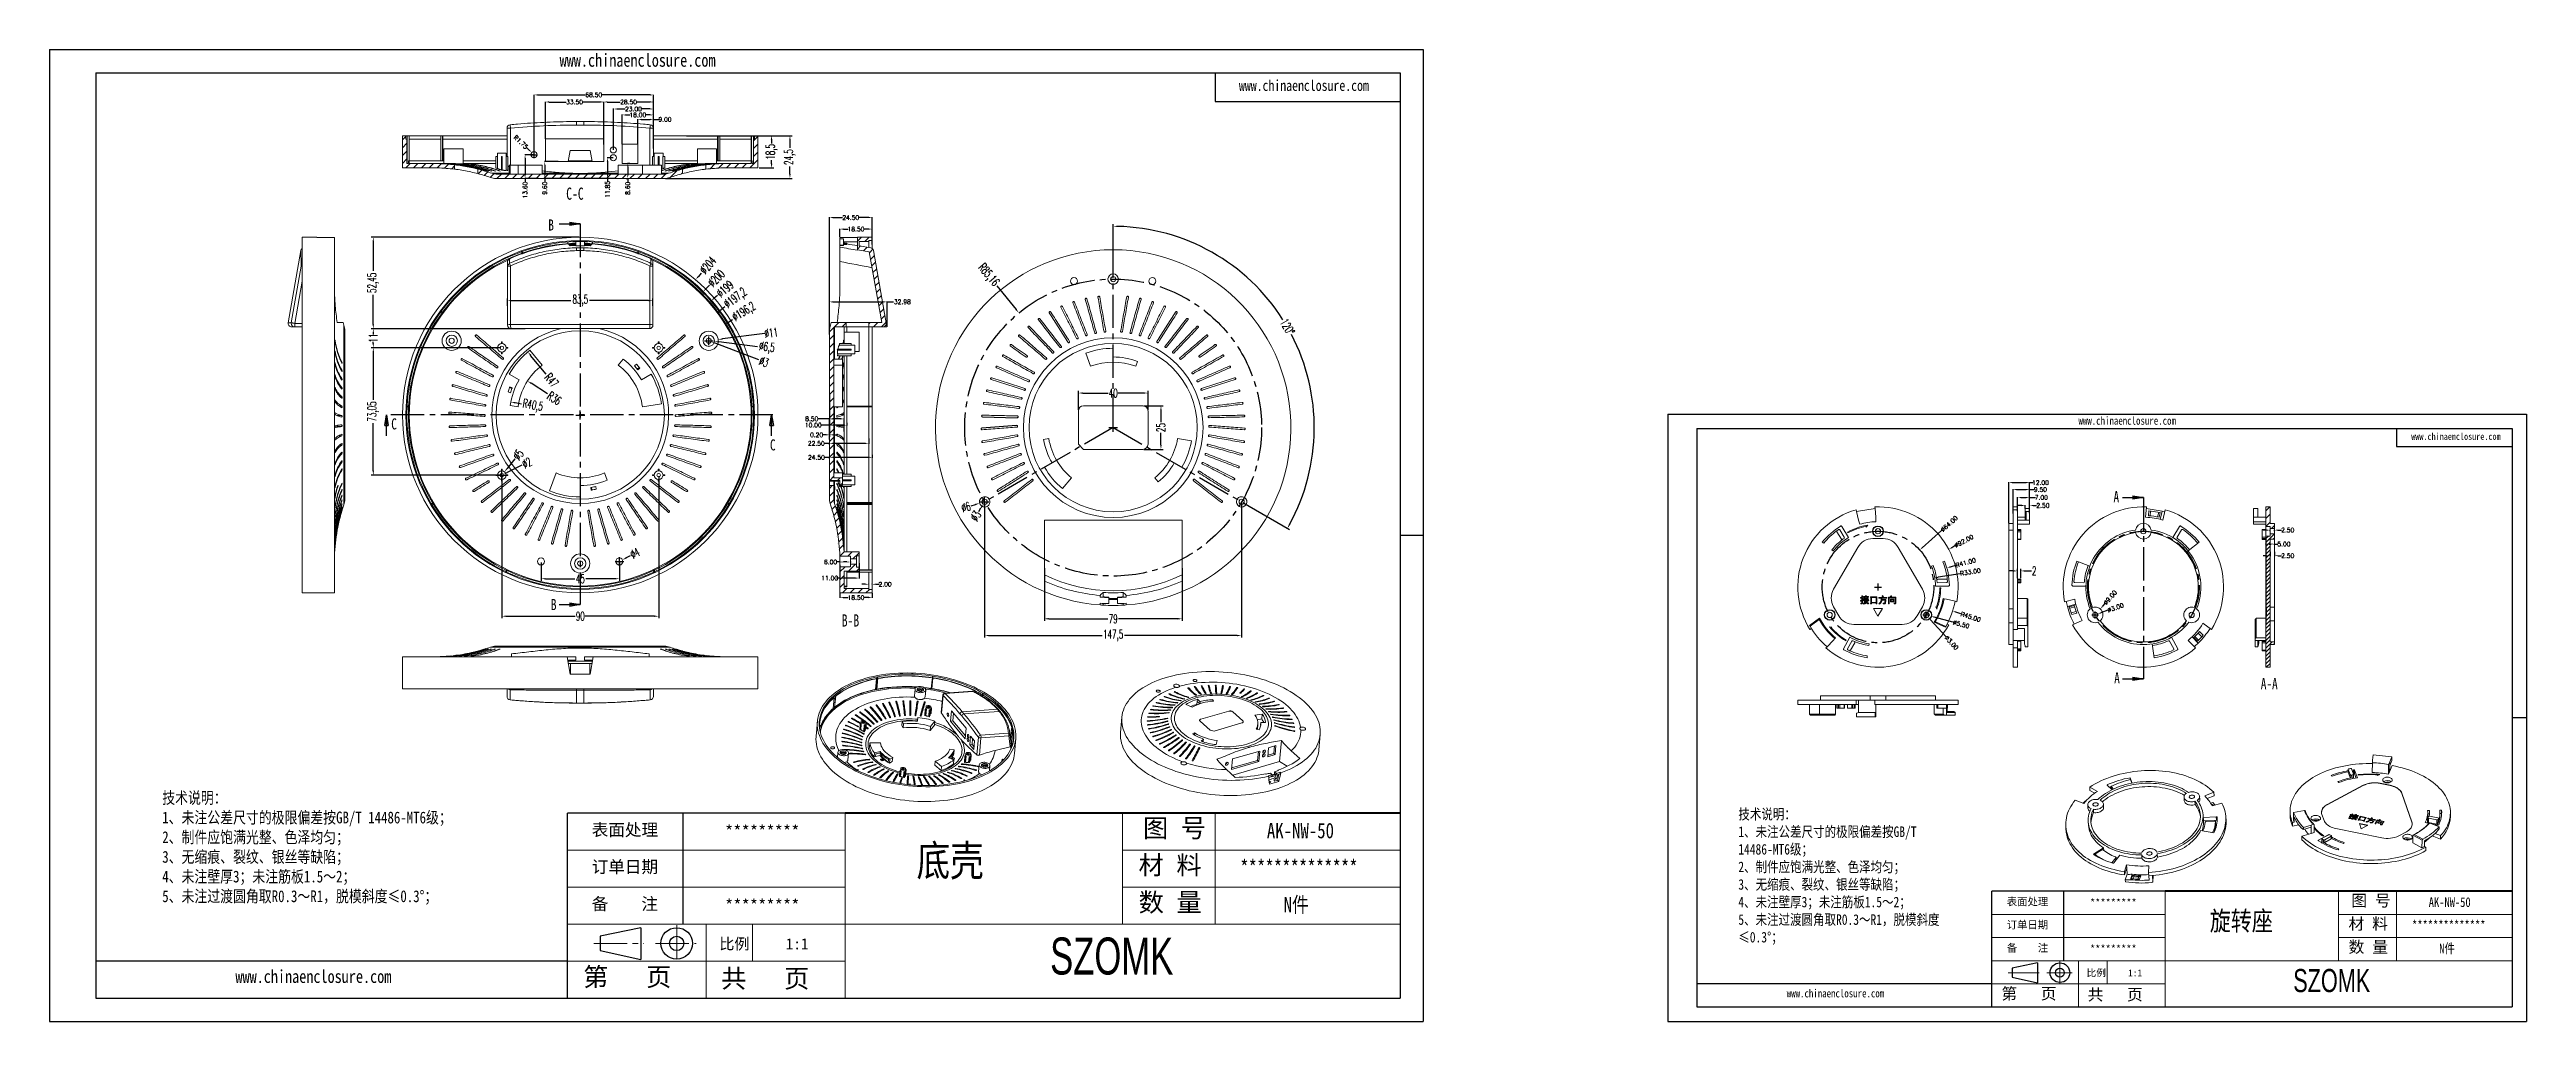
# Model space of a CAD drawing. Header units: inches. Extents: x -1125 to 2189, y 556 to 1115.
# Drawn here: x 768 to 2189, y 557 to 1115 of the extents above; entities that cross this region are included whole.
import ezdxf

# ---------------------------------------------------------------- set-up
doc = ezdxf.new("R2010")
doc.units = ezdxf.units.IN
doc.linetypes.add('CENTER2', pattern=[28.575, 19.05, -3.175, 3.175, -3.175])
doc.layers.add('文字', color=81, linetype='Continuous')
for name, color, linetype, lineweight in [('粗实线', 7, 'Continuous', 30), ('细实线', 3, 'Continuous', 9), ('细点划线', 2, 'CENTER2', 9)]:
    doc.layers.add(name, color=color, linetype=linetype, lineweight=lineweight)
doc.styles.add('SLDTEXTSTYLE0', font='TXT', dxfattribs={"width": 0.75})
doc.styles.add('SLDTEXTSTYLE2', font='TXT', dxfattribs={"width": 0.6, "bigfont": 'bigfont'})
doc.styles.add('SLDTEXTSTYLE3', font='TXT', dxfattribs={"width": 0.7})
doc.styles.get("Standard").update_dxf_attribs({"font": 'txt', "bigfont": 'gbcbig.shx'})
doc.styles.add('宋体', font='', dxfattribs={"width": 0.8, "height": 3.5})
doc.styles.add('长仿宋', font='', dxfattribs={"width": 0.7, "height": 4})
doc.styles.get('宋体').set_extended_font_data('SimSun')
doc.styles.get('长仿宋').set_extended_font_data('SimSun')
doc.dimstyles.new('2.5', dxfattribs={"dimtxt": 2.5, "dimasz": 2, "dimexe": 0.18, "dimexo": 0.0625, "dimgap": 0.09, "dimtad": 0, "dimzin": 0, "dimdsep": 46, "dimtxsty": 'Standard', "dimcen": 2, "dimclrd": 3, "dimclre": 3, "dimclrt": 256, "dimadec": 0, "dimazin": 0, "dimtfac": 1, "dimtofl": 0, "dimtmove": 0, "dimatfit": 3, "dimfxl": 1, "dimtolj": 1, "dimtzin": 0, "dimarcsym": 0})
doc.dimstyles.new('5', dxfattribs={"dimtxt": 5, "dimasz": 2.5, "dimexe": 1.25, "dimexo": 0.625, "dimtad": 0, "dimtxsty": 'SLDTEXTSTYLE2', "dimcen": 2.5, "dimclrd": 3, "dimclre": 3, "dimclrt": 256, "dimadec": 0, "dimazin": 0, "dimtfac": 1, "dimtofl": 0, "dimtmove": 0, "dimatfit": 3, "dimfxl": 1, "dimarcsym": 0})
pattern_1 = [(45, (1307.6233, -95.6532), (-2.245064, 2.245064), [])]
pattern_2 = [(45, (1328.1437, -115.128), (-2.245064, 2.245064), [])]

msp = doc.modelspace()

# ---------------------------------------------------------------- texts
at = {"color": 0, "linetype": 'Continuous', "lineweight": 0, "char_height": 7, "attachment_point": 2, "style": 'SLDTEXTSTYLE3'}
for s, insert in [('C-C', (1069.405, 1035.457)), ('B-B', (1227.538, 790.669))]:
    msp.add_mtext(s, dxfattribs=dict(at, insert=insert))
at = {"color": 7, "linetype": 'Continuous', "char_height": 6.35, "attachment_point": 1, "style": 'SLDTEXTSTYLE0'}
for s, insert in [('B', (1054.107, 1017.163)), ('C', (963.99, 903.082)), ('C', (1181.349, 891.015)), ('A', (1952.314, 861.33)), ('B', (1055.626, 799.47)), ('A', (1952.713, 757.459)), ('A-A', (2036.833, 754.103))]:
    msp.add_mtext(s, dxfattribs=dict(at, insert=insert))
at = {"attachment_point": 1}
for s, insert, char_height, width in [('{\\fSimHei|b0|i0|c134|p49;表面处理}', (1079.035, 670.614), 6.98305, 3968.81825), ('{\\fSimHei|b0|i0|c134|p49;*********}', (1155.518, 669.716), 6.98305, 3968.81825), ('{\\fSimHei|b0|i0|c134|p49;订单日期}', (1079.035, 649.38), 6.98305, 3968.81825), ('{\\fSimHei|b0|i0|c134|p49;备    注}', (1079.035, 628.146), 6.98305, 3968.81825), ('{\\fSimHei|b0|i0|c134|p49;*********}', (1155.518, 627.249), 6.98305, 3968.81825), ('{\\fSimHei|b0|i0|c134|p49;表面处理}', (1891.064, 628.084), 4.36441, 2480.51141), ('{\\fSimHei|b0|i0|c134|p49;*********}', (1938.866, 627.523), 4.36441, 2480.51141), ('{\\fSimHei|b0|i0|c134|p49;订单日期}', (1891.064, 614.813), 4.36441, 2480.51141), ('{\\fSimHei|b0|i0|c134|p49;备    注}', (1891.064, 601.542), 4.36441, 2480.51141), ('{\\fSimHei|b0|i0|c134|p49;*********}', (1938.866, 600.98), 4.36441, 2480.51141)]:
    msp.add_mtext(s, dxfattribs=dict(at, insert=insert, char_height=char_height, width=width))
at = {"layer": '文字', "color": 0, "attachment_point": 1, "style": '宋体'}
for s, insert, char_height, width in [('www.chinaenclosure.com', (1060.629, 1112.222), 7.47425, 131.3154), ('www.chinaenclosure.com', (1450.454, 1097.111), 6.22854, 109.4295), ('www.chinaenclosure.com', (1932.213, 904.089), 4.67141, 82.07212), ('www.chinaenclosure.com', (2123.201, 894.645), 3.89284, 68.39344), ('{\\H1.111x;技术说明：\\P1、未注公差尺寸的极限偏差按GB/T 14486-MT6级；\\P2、制件应饱满光整、色泽均匀；\\P3、无缩痕、裂纹、银丝等缺陷；\\P4、未注壁厚3；未注筋板1.5～2；\\P5、未注过渡圆角取R0.3～R1，脱模斜度≤0.3%%D；}', (832.589, 688.856), 6.09638, 244.14544), ('{\\H1.111x;AK-NW-50}', (1466.485, 671.093), 7.96262, 92.05688), ('{\\H1.111x;技术说明：\\P1、未注公差尺寸的极限偏差按GB/T 14486-MT6级；\\P2、制件应饱满光整、色泽均匀；\\P3、无缩痕、裂纹、银丝等缺陷；\\P4、未注壁厚3；未注筋板1.5～2；\\P5、未注过渡圆角取R0.3～R1，脱模斜度≤0.3%%D；}', (1737.035, 679.131), 5.4432, 122.60483), ('底壳', (1265.433, 658.309), 17.6947, 226.22063), ('{\\H1.111x;**************}', (1451.169, 649.86), 7.96262, 92.05688), ('{\\H1.111x;N件}', (1476.117, 628.626), 7.96262, 92.05688), ('{\\H1.111x;AK-NW-50}', (2133.22, 628.383), 4.97664, 57.53555), ('旋转座', (2007.562, 620.393), 11.0592, 141.38789), ('{\\H1.111x;**************}', (2123.648, 615.112), 4.97664, 57.53555), ('{\\H1.111x;N件}', (2139.24, 601.841), 4.97664, 57.53555), ('www.chinaenclosure.com', (874.585, 586.745), 7.47425, 131.3154), ('www.chinaenclosure.com', (1764.816, 575.666), 4.67141, 82.07212)]:
    msp.add_mtext(s, dxfattribs=dict(at, insert=insert, char_height=char_height, width=width))
at = {"layer": '粗实线', "attachment_point": 1, "style": '长仿宋'}
for insert, char_height, width in [((1342.099, 605.336), 21.23366, 238.11453), ((2055.479, 587.285), 13.27104, 148.82158)]:
    msp.add_mtext('{\\fSTXinwei|b0|i0|c134|p2;SZOMK}', dxfattribs=dict(at, insert=insert, char_height=char_height, width=width))
at = {"layer": '细实线', "color": 7, "attachment_point": 1}
for s, insert, char_height, width in [('{\\fSimSun|b0|i0|c134|p54;图 号}', (1395.366, 673.417), 10.61683, 53.08416), ('{\\fSimSun|b0|i0|c134|p54;材 料   }', (1392.849, 652.183), 10.61683, 53.08416), ('{\\fSimSun|b0|i0|c134|p54;数 量}', (1392.901, 630.845), 10.61683, 47.96819), ('{\\fSimSun|b0|i0|c134|p54;图 号}', (2088.771, 629.836), 6.63552, 33.1776), ('{\\fSimSun|b0|i0|c134|p54;材 料   }', (2087.198, 616.564), 6.63552, 33.1776), ('{\\fSimSun|b0|i0|c134|p54;比例}', (1152.245, 604.897), 6.3701, 27.96276), ('{\\fSimSun|b0|i0|c134|p54;1:1}', (1190.399, 604.897), 6.3701, 27.96276), ('{\\fSimSun|b0|i0|c134|p54;数 量}', (2087.23, 603.228), 6.63552, 29.98012), ('{\\fSimSun|b0|i0|c134|p54;第   页}', (1074.121, 588.056), 10.61683, 79.62624), ('{\\fSimSun|b0|i0|c134|p54; 共   页}', (1146.112, 587.154), 10.61683, 79.62624), ('{\\fSimSun|b0|i0|c134|p54;比例}', (1936.82, 587.011), 3.98131, 17.47672), ('{\\fSimSun|b0|i0|c134|p54;1:1}', (1960.667, 587.011), 3.98131, 17.47672), ('{\\fSimSun|b0|i0|c134|p54;第   页}', (1887.993, 576.485), 6.63552, 49.7664), ('{\\fSimSun|b0|i0|c134|p54; 共   页}', (1932.987, 575.921), 6.63552, 49.7664)]:
    msp.add_mtext(s, dxfattribs=dict(at, insert=insert, char_height=char_height, width=width))

# ---------------------------------------------------------------- blocks, each defined once
blk = doc.blocks.new('_CLOSED')
at = {"color": 0, "linetype": 'ByBlock', "lineweight": -2}
for p, q in [((-1, 0.166667), (0, 0)), ((-1, 0.166667), (-1, -0.166667)), ((0, 0), (-1, -0.166667)), ((0, 0), (-1, 0))]:
    blk.add_line(p, q, dxfattribs=at)
blk = doc.blocks.new('*D33')
at = {"color": 3, "lineweight": -2}
for p, q in [((1213.5, 893.6), (1211.5, 893.6)), ((1215.5, 893.4), (1215.5, 893.8)), ((1215.7, 893.4), (1215.7, 893.8)), ((1217.7, 893.6), (1219.7, 893.6))]:
    blk.add_line(p, q, dxfattribs=at)
at = {"color": 3}
for points in [[(1213.5, 894), (1213.5, 893.3), (1215.5, 893.6)], [(1217.7, 894), (1217.7, 893.3), (1215.7, 893.6)]]:
    blk.add_solid(points, dxfattribs=at)
at = {"layer": 'Defpoints', "color": 0}
for p in [(1215.5, 893.6), (1215.5, 893.3), (1215.7, 893.3)]:
    blk.add_point(p, dxfattribs=at)
at = {"insert": (1208.1, 893.6), "char_height": 2.5, "attachment_point": 5}
blk.add_mtext('\\A1;0.20', dxfattribs=at)
blk = doc.blocks.new('*D34')
at = {"color": 3, "lineweight": -2}
for p, q in [((1215.5, 902.8), (1209, 902.8)), ((1215.5, 890.9), (1215.5, 902.9)), ((1222, 902.8), (1217.5, 902.8)), ((1224, 895.6), (1224, 902.9))]:
    blk.add_line(p, q, dxfattribs=at)
at = {"color": 3}
for points in [[(1217.5, 903.1), (1217.5, 902.4), (1215.5, 902.8)], [(1222, 903.1), (1222, 902.4), (1224, 902.8)]]:
    blk.add_solid(points, dxfattribs=at)
at = {"layer": 'Defpoints', "color": 0}
for p in [(1224, 902.8), (1224, 895.6), (1215.5, 890.8)]:
    blk.add_point(p, dxfattribs=at)
at = {"insert": (1205.3, 902.8), "char_height": 2.5, "attachment_point": 5}
blk.add_mtext('\\A1;8.50', dxfattribs=at)
blk = doc.blocks.new('*D35')
at = {"color": 3, "lineweight": -2}
for p, q in [((1215.5, 899.2), (1210.3, 899.2)), ((1215.5, 900.1), (1215.5, 899)), ((1223.5, 899.2), (1217.5, 899.2)), ((1225.5, 900.5), (1225.5, 899))]:
    blk.add_line(p, q, dxfattribs=at)
at = {"color": 3}
for points in [[(1217.5, 899.5), (1217.5, 898.8), (1215.5, 899.2)], [(1223.5, 899.5), (1223.5, 898.8), (1225.5, 899.2)]]:
    blk.add_solid(points, dxfattribs=at)
at = {"layer": 'Defpoints', "color": 0}
for p in [(1215.5, 900.2), (1215.5, 899.2), (1225.5, 900.5)]:
    blk.add_point(p, dxfattribs=at)
at = {"insert": (1206.2, 899.2), "char_height": 2.5, "attachment_point": 5}
blk.add_mtext('\\A1;10.00', dxfattribs=at)
blk = doc.blocks.new('*D36')
at = {"color": 3, "lineweight": -2}
for p, q in [((1215.5, 888.7), (1212.8, 888.7)), ((1215.5, 888), (1215.5, 888.9)), ((1236, 888.7), (1217.5, 888.7)), ((1238, 891.6), (1238, 888.5))]:
    blk.add_line(p, q, dxfattribs=at)
at = {"color": 3}
for points in [[(1217.5, 889.1), (1217.5, 888.4), (1215.5, 888.7)], [(1236, 889.1), (1236, 888.4), (1238, 888.7)]]:
    blk.add_solid(points, dxfattribs=at)
at = {"layer": 'Defpoints', "color": 0}
for p in [(1215.5, 888.7), (1215.5, 887.9), (1238, 891.6)]:
    blk.add_point(p, dxfattribs=at)
at = {"insert": (1207.9, 888.7), "char_height": 2.5, "attachment_point": 5}
blk.add_mtext('\\A1;22.50', dxfattribs=at)
blk = doc.blocks.new('*D37')
at = {"color": 3, "lineweight": -2}
for p, q in [((1240, 882.1), (1240, 880.5)), ((1215.5, 880.7), (1212.9, 880.7)), ((1215.5, 880.1), (1215.5, 880.9)), ((1238, 880.7), (1217.5, 880.7))]:
    blk.add_line(p, q, dxfattribs=at)
at = {"color": 3}
for points in [[(1217.5, 881.1), (1217.5, 880.4), (1215.5, 880.7)], [(1238, 881.1), (1238, 880.4), (1240, 880.7)]]:
    blk.add_solid(points, dxfattribs=at)
at = {"layer": 'Defpoints', "color": 0}
for p in [(1240, 882.2), (1215.5, 880.7), (1215.5, 880)]:
    blk.add_point(p, dxfattribs=at)
at = {"insert": (1208, 880.7), "char_height": 2.5, "attachment_point": 5}
blk.add_mtext('\\A1;24.50', dxfattribs=at)
blk = doc.blocks.new('*D38')
at = {"color": 3, "lineweight": -2}
for p, q in [((1221.5, 802.9), (1221.5, 800.1)), ((1223.5, 800.3), (1226.3, 800.3)), ((1238, 800.3), (1235.2, 800.3)), ((1240, 802.9), (1240, 800.1))]:
    blk.add_line(p, q, dxfattribs=at)
at = {"color": 3}
for points in [[(1223.5, 800.6), (1223.5, 799.9), (1221.5, 800.3)], [(1238, 800.6), (1238, 799.9), (1240, 800.3)]]:
    blk.add_solid(points, dxfattribs=at)
at = {"layer": 'Defpoints', "color": 0}
for p in [(1221.5, 803), (1240, 803), (1240, 800.3)]:
    blk.add_point(p, dxfattribs=at)
at = {"insert": (1230.7, 800.3), "char_height": 2.5, "attachment_point": 5}
blk.add_mtext('\\A1;18.50', dxfattribs=at)
blk = doc.blocks.new('*D39')
at = {"color": 3, "lineweight": -2}
for p, q in [((1236, 807.9), (1234, 807.9)), ((1238, 808), (1238, 808.1)), ((1240, 808), (1240, 808.1)), ((1242, 807.9), (1244, 807.9))]:
    blk.add_line(p, q, dxfattribs=at)
at = {"color": 3}
for points in [[(1236, 808.3), (1236, 807.6), (1238, 807.9)], [(1242, 808.3), (1242, 807.6), (1240, 807.9)]]:
    blk.add_solid(points, dxfattribs=at)
at = {"layer": 'Defpoints', "color": 0}
for p in [(1238, 807.9), (1240, 807.9), (1240, 807.9)]:
    blk.add_point(p, dxfattribs=at)
at = {"insert": (1247.4, 807.9), "char_height": 2.5, "attachment_point": 5}
blk.add_mtext('\\A1;2.00', dxfattribs=at)
blk = doc.blocks.new('*D40')
at = {"color": 3, "lineweight": -2}
for p, q in [((1221.5, 820.7), (1219.5, 820.7)), ((1221.5, 820.9), (1221.5, 820.5)), ((1225.5, 820.7), (1223.5, 820.7)), ((1227.5, 820.9), (1227.5, 820.5))]:
    blk.add_line(p, q, dxfattribs=at)
at = {"color": 3}
for points in [[(1223.5, 821), (1223.5, 820.4), (1221.5, 820.7)], [(1225.5, 821), (1225.5, 820.4), (1227.5, 820.7)]]:
    blk.add_solid(points, dxfattribs=at)
at = {"layer": 'Defpoints', "color": 0}
for p in [(1221.5, 821), (1221.5, 820.7), (1227.5, 821)]:
    blk.add_point(p, dxfattribs=at)
at = {"insert": (1216.1, 820.7), "char_height": 2.5, "attachment_point": 5}
blk.add_mtext('\\A1;6.00', dxfattribs=at)
blk = doc.blocks.new('*D41')
at = {"color": 3, "lineweight": -2}
for p, q in [((1221.5, 811.5), (1219.5, 811.5)), ((1221.5, 819), (1221.5, 811.3)), ((1230.5, 811.5), (1223.5, 811.5)), ((1232.5, 820.1), (1232.5, 811.3))]:
    blk.add_line(p, q, dxfattribs=at)
at = {"color": 3}
for points in [[(1223.5, 811.8), (1223.5, 811.1), (1221.5, 811.5)], [(1230.5, 811.8), (1230.5, 811.1), (1232.5, 811.5)]]:
    blk.add_solid(points, dxfattribs=at)
at = {"layer": 'Defpoints', "color": 0}
for p in [(1221.5, 819.1), (1221.5, 811.5), (1232.5, 820.1)]:
    blk.add_point(p, dxfattribs=at)
at = {"insert": (1215.6, 811.5), "char_height": 2.5, "attachment_point": 5}
blk.add_mtext('\\A1;11.00', dxfattribs=at)
blk = doc.blocks.new('*D42')
at = {"color": 3, "lineweight": -2}
for p, q in [((1215.5, 951.2), (1215.5, 970.1)), ((1217.5, 969.9), (1246.5, 969.9)), ((1248.5, 955.6), (1248.5, 970.1)), ((1248.5, 969.9), (1252.2, 969.9))]:
    blk.add_line(p, q, dxfattribs=at)
at = {"color": 3}
for points in [[(1217.5, 970.2), (1217.5, 969.5), (1215.5, 969.9)], [(1246.5, 970.2), (1246.5, 969.5), (1248.5, 969.9)]]:
    blk.add_solid(points, dxfattribs=at)
at = {"layer": 'Defpoints', "color": 0}
for p in [(1215.5, 969.9), (1248.5, 955.5), (1215.5, 951.1)]:
    blk.add_point(p, dxfattribs=at)
at = {"insert": (1257.3, 969.9), "char_height": 2.5, "attachment_point": 5}
blk.add_mtext('\\A1;32.98', dxfattribs=at)
blk = doc.blocks.new('*D43')
at = {"color": 3, "lineweight": -2}
for p, q in [((1221.5, 1007.1), (1221.5, 1011.8)), ((1223.5, 1011.6), (1226.3, 1011.6)), ((1238, 1011.6), (1235.2, 1011.6)), ((1240, 1007.1), (1240, 1011.8))]:
    blk.add_line(p, q, dxfattribs=at)
at = {"color": 3}
for points in [[(1223.5, 1012), (1223.5, 1011.3), (1221.5, 1011.6)], [(1238, 1012), (1238, 1011.3), (1240, 1011.6)]]:
    blk.add_solid(points, dxfattribs=at)
at = {"layer": 'Defpoints', "color": 0}
for p in [(1221.5, 1011.6), (1221.5, 1007), (1240, 1007)]:
    blk.add_point(p, dxfattribs=at)
at = {"insert": (1230.7, 1011.6), "char_height": 2.5, "attachment_point": 5}
blk.add_mtext('\\A1;18.50', dxfattribs=at)
blk = doc.blocks.new('*D44')
at = {"color": 3, "lineweight": -2}
for p, q in [((1215.5, 951.2), (1215.5, 1018.4)), ((1217.5, 1018.2), (1222.9, 1018.2)), ((1238, 1018.2), (1232.6, 1018.2)), ((1240, 1002.8), (1240, 1018.4))]:
    blk.add_line(p, q, dxfattribs=at)
at = {"color": 3}
for points in [[(1217.5, 1018.6), (1217.5, 1017.9), (1215.5, 1018.2)], [(1238, 1018.6), (1238, 1017.9), (1240, 1018.2)]]:
    blk.add_solid(points, dxfattribs=at)
at = {"layer": 'Defpoints', "color": 0}
for p in [(1240, 1018.2), (1240, 1002.8), (1215.5, 951.1)]:
    blk.add_point(p, dxfattribs=at)
at = {"insert": (1227.7, 1018.2), "char_height": 2.5, "attachment_point": 5}
blk.add_mtext('\\A1;24.50', dxfattribs=at)
blk = doc.blocks.new('*D54')
at = {"color": 3, "lineweight": -2}
for p, q in [((1050, 820.4), (1050, 809.8)), ((1052.5, 811.1), (1069.3, 811.1)), ((1092.5, 811.1), (1075.6, 811.1)), ((1095, 820.4), (1095, 809.8))]:
    blk.add_line(p, q, dxfattribs=at)
at = {"color": 3}
for points in [[(1052.5, 811.5), (1052.5, 810.7), (1050, 811.1)], [(1092.5, 811.5), (1092.5, 810.7), (1095, 811.1)]]:
    blk.add_solid(points, dxfattribs=at)
at = {"layer": 'Defpoints', "color": 0}
for p in [(1050, 821), (1095, 821), (1095, 811.1)]:
    blk.add_point(p, dxfattribs=at)
at = {"insert": (1072.5, 811.1), "char_height": 5, "attachment_point": 5, "style": 'SLDTEXTSTYLE2'}
blk.add_mtext('45', dxfattribs=at)
blk = doc.blocks.new('*D55')
at = {"color": 3, "lineweight": -2}
for p, q in [((1030.7, 967.7), (1030.7, 971.9)), ((1033.2, 970.6), (1067.1, 970.6)), ((1111.7, 970.6), (1077.8, 970.6)), ((1114.2, 967.7), (1114.2, 971.9))]:
    blk.add_line(p, q, dxfattribs=at)
at = {"color": 3}
for points in [[(1033.2, 971), (1033.2, 970.2), (1030.7, 970.6)], [(1111.7, 971), (1111.7, 970.2), (1114.2, 970.6)]]:
    blk.add_solid(points, dxfattribs=at)
at = {"layer": 'Defpoints', "color": 0}
for p in [(1030.7, 967.1), (1114.2, 970.6), (1114.2, 967.1)]:
    blk.add_point(p, dxfattribs=at)
at = {"insert": (1072.5, 970.6), "char_height": 5, "attachment_point": 5, "style": 'SLDTEXTSTYLE2'}
blk.add_mtext('83,5', dxfattribs=at)
blk = doc.blocks.new('*D56')
at = {"color": 3, "lineweight": -2}
for p, q in [((1026.8, 943.6), (952.5, 943.6)), ((953.7, 941.1), (953.7, 913.7)), ((953.7, 873), (953.7, 900.4)), ((1026.8, 870.5), (952.5, 870.5))]:
    blk.add_line(p, q, dxfattribs=at)
at = {"color": 3}
for points in [[(953.3, 941.1), (954.1, 941.1), (953.7, 943.6)], [(953.3, 873), (954.1, 873), (953.7, 870.5)]]:
    blk.add_solid(points, dxfattribs=at)
at = {"layer": 'Defpoints', "color": 0}
for p in [(1027.5, 943.6), (953.7, 870.5), (1027.5, 870.5)]:
    blk.add_point(p, dxfattribs=at)
at = {"insert": (953.7, 907), "char_height": 5, "attachment_point": 5, "rotation": 90, "style": 'SLDTEXTSTYLE2'}
blk.add_mtext('73,05', dxfattribs=at)
blk = doc.blocks.new('*D57')
at = {"color": 3, "lineweight": -2}
for p, q in [((1034.6, 954.5), (952.5, 954.5)), ((1026.8, 943.6), (952.5, 943.6)), ((953.7, 952), (953.7, 951.2)), ((953.7, 946.1), (953.7, 946.9))]:
    blk.add_line(p, q, dxfattribs=at)
at = {"color": 3}
for points in [[(953.3, 952), (954.1, 952), (953.7, 954.5)], [(953.3, 946.1), (954.1, 946.1), (953.7, 943.6)]]:
    blk.add_solid(points, dxfattribs=at)
at = {"layer": 'Defpoints', "color": 0}
for p in [(953.7, 954.5), (1035.2, 954.5), (1027.5, 943.6)]:
    blk.add_point(p, dxfattribs=at)
at = {"insert": (953.7, 949.1), "char_height": 5, "attachment_point": 5, "rotation": 90, "style": 'SLDTEXTSTYLE2'}
blk.add_mtext('11', dxfattribs=at)
blk = doc.blocks.new('*D58')
at = {"color": 3, "lineweight": -2}
for p, q in [((1027.5, 869.9), (1027.5, 788.4)), ((1117.5, 869.9), (1117.5, 788.4)), ((1030, 789.6), (1069.6, 789.6)), ((1115, 789.6), (1075.3, 789.6))]:
    blk.add_line(p, q, dxfattribs=at)
at = {"color": 3}
for points in [[(1030, 790), (1030, 789.2), (1027.5, 789.6)], [(1115, 790), (1115, 789.2), (1117.5, 789.6)]]:
    blk.add_solid(points, dxfattribs=at)
at = {"layer": 'Defpoints', "color": 0}
for p in [(1027.5, 870.5), (1117.5, 870.5), (1117.5, 789.6)]:
    blk.add_point(p, dxfattribs=at)
at = {"insert": (1072.5, 789.6), "char_height": 5, "attachment_point": 5, "style": 'SLDTEXTSTYLE2'}
blk.add_mtext('90', dxfattribs=at)
blk = doc.blocks.new('*D59')
at = {"color": 3, "lineweight": -2}
for p, q in [((1025, 870.5), (1030, 870.5)), ((1027.5, 868), (1027.5, 873)), ((1034.9, 879.8), (1030.6, 874.4))]:
    blk.add_line(p, q, dxfattribs=at)
at = {"color": 3}
blk.add_solid([(1030.3, 874.7), (1030.9, 874.1), (1029, 872.4)], dxfattribs=at)
at = {"layer": 'Defpoints', "color": 0}
for p in [(1025.9, 868.6), (1029, 872.4)]:
    blk.add_point(p, dxfattribs=at)
at = {"insert": (1036.9, 882.2), "char_height": 5, "attachment_point": 5, "rotation": 51.134, "style": 'SLDTEXTSTYLE2'}
blk.add_mtext('∅5', dxfattribs=at)
blk = doc.blocks.new('*D60')
at = {"color": 3, "lineweight": -2}
for p, q in [((1025, 870.5), (1030, 870.5)), ((1027.5, 868), (1027.5, 873)), ((1039, 876.2), (1030.6, 872))]:
    blk.add_line(p, q, dxfattribs=at)
at = {"color": 3}
blk.add_solid([(1030.4, 872.4), (1030.8, 871.7), (1028.4, 870.9)], dxfattribs=at)
at = {"layer": 'Defpoints', "color": 0}
for p in [(1026.6, 870.1), (1028.4, 870.9)]:
    blk.add_point(p, dxfattribs=at)
at = {"insert": (1041.8, 877.5), "char_height": 5, "attachment_point": 5, "rotation": 26.1993, "style": 'SLDTEXTSTYLE2'}
blk.add_mtext('∅2', dxfattribs=at)
blk = doc.blocks.new('*D61')
at = {"color": 3, "lineweight": -2}
for p, q in [((1141.9, 986.4), (1140.3, 984.5)), ((1070, 905), (1075, 905)), ((1072.5, 902.5), (1072.5, 907.5))]:
    blk.add_line(p, q, dxfattribs=at)
at = {"color": 3}
blk.add_solid([(1140, 984.8), (1140.6, 984.2), (1138.7, 982.6)], dxfattribs=at)
at = {"layer": 'Defpoints', "color": 0}
for p in [(1138.7, 982.6), (1006.3, 827.4)]:
    blk.add_point(p, dxfattribs=at)
at = {"insert": (1145.7, 990.9), "char_height": 5, "attachment_point": 5, "rotation": 49.5345, "style": 'SLDTEXTSTYLE2'}
blk.add_mtext('∅204', dxfattribs=at)
blk = doc.blocks.new('*D62')
at = {"color": 3, "lineweight": -2}
for p, q in [((1146.6, 979.4), (1144.8, 977.6)), ((1070, 905), (1075, 905)), ((1072.5, 902.5), (1072.5, 907.5))]:
    blk.add_line(p, q, dxfattribs=at)
at = {"color": 3}
blk.add_solid([(1144.5, 977.9), (1145.1, 977.3), (1143, 975.8)], dxfattribs=at)
at = {"layer": 'Defpoints', "color": 0}
for p in [(1143, 975.8), (1001.9, 834.2)]:
    blk.add_point(p, dxfattribs=at)
at = {"insert": (1150.5, 983.4), "char_height": 5, "attachment_point": 5, "rotation": 45.1045, "style": 'SLDTEXTSTYLE2'}
blk.add_mtext('∅200', dxfattribs=at)
blk = doc.blocks.new('*D63')
at = {"color": 3, "lineweight": -2}
for p, q in [((1151.2, 973.6), (1149.4, 972)), ((1070, 905), (1075, 905)), ((1072.5, 902.5), (1072.5, 907.5))]:
    blk.add_line(p, q, dxfattribs=at)
at = {"color": 3}
blk.add_solid([(1149.1, 972.3), (1149.6, 971.7), (1147.5, 970.4)], dxfattribs=at)
at = {"layer": 'Defpoints', "color": 0}
for p in [(1147.5, 970.4), (997.4, 839.6)]:
    blk.add_point(p, dxfattribs=at)
at = {"insert": (1155.5, 977.3), "char_height": 5, "attachment_point": 5, "rotation": 41.0605, "style": 'SLDTEXTSTYLE2'}
blk.add_mtext('∅199', dxfattribs=at)
blk = doc.blocks.new('*D64')
at = {"color": 3, "lineweight": -2}
for p, q in [((1155.5, 967), (1153.5, 965.5)), ((1070, 905), (1075, 905)), ((1072.5, 902.5), (1072.5, 907.5))]:
    blk.add_line(p, q, dxfattribs=at)
at = {"color": 3}
blk.add_solid([(1153.2, 965.8), (1153.7, 965.1), (1151.5, 964)], dxfattribs=at)
at = {"layer": 'Defpoints', "color": 0}
for p in [(1151.5, 964), (993.4, 846)]:
    blk.add_point(p, dxfattribs=at)
at = {"insert": (1161.8, 971.7), "char_height": 5, "attachment_point": 5, "rotation": 36.7383, "style": 'SLDTEXTSTYLE2'}
blk.add_mtext('∅197,2', dxfattribs=at)
blk = doc.blocks.new('*D65')
at = {"color": 3, "lineweight": -2}
for p, q in [((1159.9, 959.6), (1157.8, 958.3)), ((1070, 905), (1075, 905)), ((1072.5, 902.5), (1072.5, 907.5))]:
    blk.add_line(p, q, dxfattribs=at)
at = {"color": 3}
blk.add_solid([(1157.6, 958.6), (1158, 957.9), (1155.7, 956.9)], dxfattribs=at)
at = {"layer": 'Defpoints', "color": 0}
for p in [(1155.7, 956.9), (989.2, 853.1)]:
    blk.add_point(p, dxfattribs=at)
at = {"insert": (1166.6, 963.8), "char_height": 5, "attachment_point": 5, "rotation": 31.9643, "style": 'SLDTEXTSTYLE2'}
blk.add_mtext('∅196,2', dxfattribs=at)
blk = doc.blocks.new('*D66')
at = {"color": 3, "lineweight": -2}
for p, q in [((1092.5, 821), (1097.5, 821)), ((1095, 818.5), (1095, 823.5)), ((1101.1, 824.3), (1098.9, 823.1))]:
    blk.add_line(p, q, dxfattribs=at)
at = {"color": 3}
blk.add_solid([(1098.7, 823.5), (1099.1, 822.7), (1096.7, 821.9)], dxfattribs=at)
at = {"layer": 'Defpoints', "color": 0}
for p in [(1093.2, 820.1), (1096.7, 821.9)]:
    blk.add_point(p, dxfattribs=at)
at = {"insert": (1103.9, 825.7), "char_height": 5, "attachment_point": 5, "rotation": 27.798, "style": 'SLDTEXTSTYLE2'}
blk.add_mtext('∅4', dxfattribs=at)
blk = doc.blocks.new('*D67')
at = {"color": 3, "lineweight": -2}
for p, q in [((1143.7, 947.6), (1148.7, 947.6)), ((1146.2, 945.1), (1146.2, 950.1)), ((1178.4, 951.7), (1154.1, 948.6))]:
    blk.add_line(p, q, dxfattribs=at)
at = {"color": 3}
blk.add_solid([(1154.1, 949), (1154.2, 948.2), (1151.7, 948.3)], dxfattribs=at)
at = {"layer": 'Defpoints', "color": 0}
for p in [(1140.7, 946.9), (1151.7, 948.3)]:
    blk.add_point(p, dxfattribs=at)
at = {"insert": (1182, 952.1), "char_height": 5, "attachment_point": 5, "rotation": 7.2124, "style": 'SLDTEXTSTYLE2'}
blk.add_mtext('∅11', dxfattribs=at)
blk = doc.blocks.new('*D68')
at = {"color": 3, "lineweight": -2}
for p, q in [((1143.7, 947.6), (1148.7, 947.6)), ((1146.2, 945.1), (1146.2, 950.1)), ((1174.1, 944.1), (1151.9, 946.9))]:
    blk.add_line(p, q, dxfattribs=at)
at = {"color": 3}
blk.add_solid([(1152, 947.3), (1151.9, 946.5), (1149.4, 947.2)], dxfattribs=at)
at = {"layer": 'Defpoints', "color": 0}
for p in [(1143, 948), (1149.4, 947.2)]:
    blk.add_point(p, dxfattribs=at)
at = {"insert": (1179.5, 943.4), "char_height": 5, "attachment_point": 5, "rotation": 352.9077, "style": 'SLDTEXTSTYLE2'}
blk.add_mtext('∅6,5', dxfattribs=at)
blk = doc.blocks.new('*D69')
at = {"color": 3, "lineweight": -2}
for p, q in [((1143.7, 947.6), (1148.7, 947.6)), ((1146.2, 945.1), (1146.2, 950.1)), ((1175, 936.6), (1149.9, 946.2))]:
    blk.add_line(p, q, dxfattribs=at)
at = {"color": 3}
blk.add_solid([(1150.1, 946.5), (1149.8, 945.8), (1147.6, 947)], dxfattribs=at)
at = {"layer": 'Defpoints', "color": 0}
for p in [(1144.8, 948.1), (1147.6, 947)]:
    blk.add_point(p, dxfattribs=at)
at = {"insert": (1177.9, 935.5), "char_height": 5, "attachment_point": 5, "rotation": 339.093, "style": 'SLDTEXTSTYLE2'}
blk.add_mtext('∅3', dxfattribs=at)
blk = doc.blocks.new('*D70')
at = {"color": 3, "lineweight": -2}
blk.add_line((1053, 928.4), (1044, 939.2), dxfattribs=at)
at = {"color": 3}
blk.add_solid([(1044.4, 939.5), (1043.7, 939), (1042.4, 941.2)], dxfattribs=at)
at = {"layer": 'Defpoints', "color": 0}
for p in [(1042.4, 941.2), (1072.5, 905)]:
    blk.add_point(p, dxfattribs=at)
at = {"insert": (1056, 924.9), "char_height": 5, "attachment_point": 5, "rotation": 309.6979, "style": 'SLDTEXTSTYLE2'}
blk.add_mtext('R47', dxfattribs=at)
blk = doc.blocks.new('*D71')
at = {"color": 3, "lineweight": -2}
blk.add_line((1053.7, 917.1), (1044.3, 923.2), dxfattribs=at)
at = {"color": 3}
blk.add_solid([(1044.5, 923.5), (1044.1, 922.8), (1042.2, 924.5)], dxfattribs=at)
at = {"layer": 'Defpoints', "color": 0}
for p in [(1042.2, 924.5), (1072.5, 905)]:
    blk.add_point(p, dxfattribs=at)
at = {"insert": (1057.6, 914.6), "char_height": 5, "attachment_point": 5, "rotation": 327.19, "style": 'SLDTEXTSTYLE2'}
blk.add_mtext('R36', dxfattribs=at)
blk = doc.blocks.new('*D72')
at = {"color": 3, "lineweight": -2}
blk.add_line((1038.7, 911.3), (1035.1, 912), dxfattribs=at)
at = {"color": 3}
blk.add_solid([(1035.2, 912.4), (1035, 911.6), (1032.6, 912.5)], dxfattribs=at)
at = {"layer": 'Defpoints', "color": 0}
for p in [(1032.6, 912.5), (1072.5, 905)]:
    blk.add_point(p, dxfattribs=at)
at = {"insert": (1045.2, 910.1), "char_height": 5, "attachment_point": 5, "rotation": 349.3772, "style": 'SLDTEXTSTYLE2'}
blk.add_mtext('R40,5', dxfattribs=at)
blk = doc.blocks.new('*D73')
at = {"color": 3, "lineweight": -2}
for p, q in [((1071.8, 1007), (952.5, 1007)), ((953.7, 1004.5), (953.7, 987.7)), ((953.7, 957), (953.7, 973.9)), ((1040.8, 954.5), (952.5, 954.5))]:
    blk.add_line(p, q, dxfattribs=at)
at = {"color": 3}
for points in [[(953.3, 1004.5), (954.1, 1004.5), (953.7, 1007)], [(953.3, 957), (954.1, 957), (953.7, 954.5)]]:
    blk.add_solid(points, dxfattribs=at)
at = {"layer": 'Defpoints', "color": 0}
for p in [(953.7, 1007), (1072.5, 1007), (1041.5, 954.5)]:
    blk.add_point(p, dxfattribs=at)
at = {"insert": (953.7, 980.8), "char_height": 5, "attachment_point": 5, "rotation": 90, "style": 'SLDTEXTSTYLE2'}
blk.add_mtext('52,45', dxfattribs=at)
blk = doc.blocks.new('*D74')
at = {"color": 3, "lineweight": -2}
for p, q in [((1175.1, 1065.2), (1183.5, 1065.2)), ((1182.3, 1062.7), (1182.3, 1060.8)), ((1175.1, 1046.7), (1183.5, 1046.7)), ((1182.3, 1049.2), (1182.3, 1051.1))]:
    blk.add_line(p, q, dxfattribs=at)
at = {"color": 3}
for points in [[(1181.8, 1062.7), (1182.7, 1062.7), (1182.3, 1065.2)], [(1181.8, 1049.2), (1182.7, 1049.2), (1182.3, 1046.7)]]:
    blk.add_solid(points, dxfattribs=at)
at = {"layer": 'Defpoints', "color": 0}
for p in [(1174.5, 1065.2), (1182.3, 1065.2), (1174.5, 1046.7)]:
    blk.add_point(p, dxfattribs=at)
at = {"insert": (1182.3, 1055.9), "char_height": 5, "attachment_point": 5, "rotation": 90, "style": 'SLDTEXTSTYLE2'}
blk.add_mtext('18,5', dxfattribs=at)
blk = doc.blocks.new('*D75')
at = {"color": 3, "lineweight": -2}
for p, q in [((1133.5, 1065.2), (1194.1, 1065.2)), ((1192.8, 1062.7), (1192.8, 1058.3)), ((1121.4, 1040.7), (1194.1, 1040.7)), ((1192.8, 1043.2), (1192.8, 1047.6))]:
    blk.add_line(p, q, dxfattribs=at)
at = {"color": 3}
for points in [[(1192.4, 1062.7), (1193.2, 1062.7), (1192.8, 1065.2)], [(1192.4, 1043.2), (1193.2, 1043.2), (1192.8, 1040.7)]]:
    blk.add_solid(points, dxfattribs=at)
at = {"layer": 'Defpoints', "color": 0}
for p in [(1132.8, 1065.2), (1192.8, 1065.2), (1120.7, 1040.7)]:
    blk.add_point(p, dxfattribs=at)
at = {"insert": (1192.8, 1052.9), "char_height": 5, "attachment_point": 5, "rotation": 90, "style": 'SLDTEXTSTYLE2'}
blk.add_mtext('24,5', dxfattribs=at)
blk = doc.blocks.new('*D76')
at = {"color": 3, "lineweight": -2}
for p, q in [((1378.3, 983.6), (1378.3, 1014.5)), ((1452.6, 854.9), (1479.4, 839.4))]:
    blk.add_line(p, q, dxfattribs=at)
for start, end in [(32.4202, 88.7592), (331.2408, 27.5798)]:
    blk.add_arc((1378.3, 897.8), 115.4, start, end, dxfattribs=at)
at = {"color": 3}
for points in [[(1380.8, 1012.8), (1380.8, 1013.6), (1378.3, 1013.2)], [(1479.9, 842), (1479.1, 842.4), (1478.3, 840.1)]]:
    blk.add_solid(points, dxfattribs=at)
at = {"layer": 'Defpoints', "color": 0}
for p in [(1378.3, 982.9), (1492, 917.8), (1378.3, 897.8), (1378.3, 897.8), (1452, 855.2)]:
    blk.add_point(p, dxfattribs=at)
at = {"insert": (1478.3, 955.5), "char_height": 5, "attachment_point": 5, "rotation": 300, "style": 'SLDTEXTSTYLE2'}
blk.add_mtext('120°', dxfattribs=at)
blk = doc.blocks.new('*D77')
at = {"color": 3, "lineweight": -2}
for p, q in [((1304.5, 854.6), (1304.5, 777.3)), ((1452, 854.6), (1452, 777.3)), ((1307, 778.5), (1371.9, 778.5)), ((1449.5, 778.5), (1384.7, 778.5))]:
    blk.add_line(p, q, dxfattribs=at)
at = {"color": 3}
for points in [[(1307, 778.9), (1307, 778.1), (1304.5, 778.5)], [(1449.5, 778.9), (1449.5, 778.1), (1452, 778.5)]]:
    blk.add_solid(points, dxfattribs=at)
at = {"layer": 'Defpoints', "color": 0}
for p in [(1304.5, 855.2), (1452, 855.2), (1452, 778.5)]:
    blk.add_point(p, dxfattribs=at)
at = {"insert": (1378.3, 778.5), "char_height": 5, "attachment_point": 5, "style": 'SLDTEXTSTYLE2'}
blk.add_mtext('147,5', dxfattribs=at)
blk = doc.blocks.new('*D78')
at = {"color": 3, "lineweight": -2}
for p, q in [((1338.8, 817.2), (1338.8, 786.9)), ((1417.8, 817.2), (1417.8, 786.9)), ((1341.3, 788.1), (1375.2, 788.1)), ((1415.3, 788.1), (1381.4, 788.1))]:
    blk.add_line(p, q, dxfattribs=at)
at = {"color": 3}
for points in [[(1341.3, 788.6), (1341.3, 787.7), (1338.8, 788.1)], [(1415.3, 788.6), (1415.3, 787.7), (1417.8, 788.1)]]:
    blk.add_solid(points, dxfattribs=at)
at = {"layer": 'Defpoints', "color": 0}
for p in [(1338.8, 817.8), (1417.8, 817.8), (1417.8, 788.1)]:
    blk.add_point(p, dxfattribs=at)
at = {"insert": (1378.3, 788.1), "char_height": 5, "attachment_point": 5, "style": 'SLDTEXTSTYLE2'}
blk.add_mtext('79', dxfattribs=at)
blk = doc.blocks.new('*D79')
at = {"color": 3, "lineweight": -2}
for p, q in [((1358.3, 907.9), (1358.3, 918.9)), ((1360.8, 917.6), (1375.4, 917.6)), ((1395.8, 917.6), (1381.2, 917.6)), ((1398.3, 907.9), (1398.3, 918.9))]:
    blk.add_line(p, q, dxfattribs=at)
at = {"color": 3}
for points in [[(1360.8, 918), (1360.8, 917.2), (1358.3, 917.6)], [(1395.8, 918), (1395.8, 917.2), (1398.3, 917.6)]]:
    blk.add_solid(points, dxfattribs=at)
at = {"layer": 'Defpoints', "color": 0}
for p in [(1398.3, 917.6), (1358.3, 907.3), (1398.3, 907.3)]:
    blk.add_point(p, dxfattribs=at)
at = {"insert": (1378.3, 917.6), "char_height": 5, "attachment_point": 5, "style": 'SLDTEXTSTYLE2'}
blk.add_mtext('40', dxfattribs=at)
blk = doc.blocks.new('*D80')
at = {"color": 3, "lineweight": -2}
for p, q in [((1395.9, 910.3), (1406.9, 910.3)), ((1405.7, 907.8), (1405.7, 900.9)), ((1395.9, 885.3), (1406.9, 885.3)), ((1405.7, 887.8), (1405.7, 894.7))]:
    blk.add_line(p, q, dxfattribs=at)
at = {"color": 3}
for points in [[(1405.3, 907.8), (1406.1, 907.8), (1405.7, 910.3)], [(1405.3, 887.8), (1406.1, 887.8), (1405.7, 885.3)]]:
    blk.add_solid(points, dxfattribs=at)
at = {"layer": 'Defpoints', "color": 0}
for p in [(1395.3, 910.3), (1395.3, 885.3), (1405.7, 885.3)]:
    blk.add_point(p, dxfattribs=at)
at = {"insert": (1405.7, 897.8), "char_height": 5, "attachment_point": 5, "rotation": 90, "style": 'SLDTEXTSTYLE2'}
blk.add_mtext('25', dxfattribs=at)
blk = doc.blocks.new('*D81')
at = {"color": 3, "lineweight": -2}
for p, q in [((1296.8, 853), (1299.3, 853.7)), ((1302, 855.2), (1307, 855.2)), ((1304.5, 852.7), (1304.5, 857.7))]:
    blk.add_line(p, q, dxfattribs=at)
at = {"color": 3}
blk.add_solid([(1299.1, 854.1), (1299.4, 853.3), (1301.7, 854.4)], dxfattribs=at)
at = {"layer": 'Defpoints', "color": 0}
for p in [(1301.7, 854.4), (1307.4, 856)]:
    blk.add_point(p, dxfattribs=at)
at = {"insert": (1293.8, 852.2), "char_height": 5, "attachment_point": 5, "rotation": 15.8366, "style": 'SLDTEXTSTYLE2'}
blk.add_mtext('∅6', dxfattribs=at)
blk = doc.blocks.new('*D82')
at = {"color": 3, "lineweight": -2}
for p, q in [((1302, 855.2), (1307, 855.2)), ((1304.5, 852.7), (1304.5, 857.7)), ((1301.1, 849.7), (1302.4, 851.8))]:
    blk.add_line(p, q, dxfattribs=at)
at = {"color": 3}
blk.add_solid([(1302.1, 852), (1302.8, 851.6), (1303.7, 853.9)], dxfattribs=at)
at = {"layer": 'Defpoints', "color": 0}
for p in [(1303.7, 853.9), (1305.3, 856.5)]:
    blk.add_point(p, dxfattribs=at)
at = {"insert": (1299.4, 847.1), "char_height": 5, "attachment_point": 5, "rotation": 57.7346, "style": 'SLDTEXTSTYLE2'}
blk.add_mtext('∅3', dxfattribs=at)
blk = doc.blocks.new('*D83')
at = {"color": 3, "lineweight": -2}
for p, q in [((1311.5, 979), (1322.6, 965.5)), ((1375.8, 897.8), (1380.8, 897.8)), ((1378.3, 895.3), (1378.3, 900.3))]:
    blk.add_line(p, q, dxfattribs=at)
at = {"color": 3}
blk.add_solid([(1322.9, 965.7), (1322.3, 965.2), (1324.2, 963.5)], dxfattribs=at)
at = {"layer": 'Defpoints', "color": 0}
for p in [(1324.2, 963.5), (1378.3, 897.8)]:
    blk.add_point(p, dxfattribs=at)
at = {"insert": (1306.5, 985.1), "char_height": 5, "attachment_point": 5, "rotation": 309.4408, "style": 'SLDTEXTSTYLE2'}
blk.add_mtext('R85,16', dxfattribs=at)
blk = doc.blocks.new('*D84')
at = {"color": 3, "lineweight": -2}
for p, q in [((1105.5, 1060.4), (1105.5, 1074.7)), ((1107.5, 1074.5), (1112.5, 1074.5)), ((1114.5, 1060.4), (1114.5, 1074.7)), ((1114.5, 1074.5), (1117.7, 1074.5))]:
    blk.add_line(p, q, dxfattribs=at)
at = {"color": 3}
for points in [[(1107.5, 1074.9), (1107.5, 1074.2), (1105.5, 1074.5)], [(1112.5, 1074.9), (1112.5, 1074.2), (1114.5, 1074.5)]]:
    blk.add_solid(points, dxfattribs=at)
at = {"layer": 'Defpoints', "color": 0}
for p in [(1114.5, 1074.5), (1105.5, 1060.3), (1114.5, 1060.3)]:
    blk.add_point(p, dxfattribs=at)
at = {"insert": (1121.1, 1074.5), "char_height": 2.5, "attachment_point": 5}
blk.add_mtext('\\A1;9.00', dxfattribs=at)
blk = doc.blocks.new('*D85')
at = {"color": 3, "lineweight": -2}
for p, q in [((1096.5, 1060.4), (1096.5, 1077.3)), ((1098.5, 1077.1), (1101.2, 1077.1)), ((1112.5, 1077.1), (1109.7, 1077.1)), ((1114.5, 1060.4), (1114.5, 1077.3))]:
    blk.add_line(p, q, dxfattribs=at)
at = {"color": 3}
for points in [[(1098.5, 1077.4), (1098.5, 1076.8), (1096.5, 1077.1)], [(1112.5, 1077.4), (1112.5, 1076.8), (1114.5, 1077.1)]]:
    blk.add_solid(points, dxfattribs=at)
at = {"layer": 'Defpoints', "color": 0}
for p in [(1096.5, 1077.1), (1096.5, 1060.3), (1114.5, 1060.3)]:
    blk.add_point(p, dxfattribs=at)
at = {"insert": (1105.5, 1077.1), "char_height": 2.5, "attachment_point": 5}
blk.add_mtext('\\A1;18.00', dxfattribs=at)
blk = doc.blocks.new('*D86')
at = {"color": 3, "lineweight": -2}
for p, q in [((1091.5, 1057.1), (1091.5, 1080.7)), ((1093.5, 1080.5), (1098.3, 1080.5)), ((1112.5, 1080.5), (1107.6, 1080.5)), ((1114.5, 1060.4), (1114.5, 1080.7))]:
    blk.add_line(p, q, dxfattribs=at)
at = {"color": 3}
for points in [[(1093.5, 1080.8), (1093.5, 1080.2), (1091.5, 1080.5)], [(1112.5, 1080.8), (1112.5, 1080.2), (1114.5, 1080.5)]]:
    blk.add_solid(points, dxfattribs=at)
at = {"layer": 'Defpoints', "color": 0}
for p in [(1114.5, 1080.5), (1091.5, 1057), (1114.5, 1060.3)]:
    blk.add_point(p, dxfattribs=at)
at = {"insert": (1103, 1080.5), "char_height": 2.5, "attachment_point": 5}
blk.add_mtext('\\A1;23.00', dxfattribs=at)
blk = doc.blocks.new('*D87')
at = {"color": 3, "lineweight": -2}
for p, q in [((1086, 1060.2), (1086, 1084.7)), ((1088, 1084.5), (1095.3, 1084.5)), ((1112.5, 1084.5), (1105.1, 1084.5)), ((1114.5, 1057.8), (1114.5, 1084.7))]:
    blk.add_line(p, q, dxfattribs=at)
at = {"color": 3}
for points in [[(1088, 1084.9), (1088, 1084.2), (1086, 1084.5)], [(1112.5, 1084.9), (1112.5, 1084.2), (1114.5, 1084.5)]]:
    blk.add_solid(points, dxfattribs=at)
at = {"layer": 'Defpoints', "color": 0}
for p in [(1114.5, 1084.5), (1086, 1060.2), (1114.5, 1057.8)]:
    blk.add_point(p, dxfattribs=at)
at = {"insert": (1100.2, 1084.5), "char_height": 2.5, "attachment_point": 5}
blk.add_mtext('\\A1;28.50', dxfattribs=at)
blk = doc.blocks.new('*D88')
at = {"color": 3, "lineweight": -2}
for p, q in [((1052.5, 1063.4), (1052.5, 1084.7)), ((1054.5, 1084.5), (1064.3, 1084.5)), ((1084, 1084.5), (1074.1, 1084.5)), ((1086, 1060.2), (1086, 1084.7))]:
    blk.add_line(p, q, dxfattribs=at)
at = {"color": 3}
for points in [[(1054.5, 1084.9), (1054.5, 1084.2), (1052.5, 1084.5)], [(1084, 1084.9), (1084, 1084.2), (1086, 1084.5)]]:
    blk.add_solid(points, dxfattribs=at)
at = {"layer": 'Defpoints', "color": 0}
for p in [(1052.5, 1084.5), (1052.5, 1063.3), (1086, 1060.2)]:
    blk.add_point(p, dxfattribs=at)
at = {"insert": (1069.2, 1084.5), "char_height": 2.5, "attachment_point": 5}
blk.add_mtext('\\A1;33.50', dxfattribs=at)
blk = doc.blocks.new('*D89')
at = {"color": 3, "lineweight": -2}
for p, q in [((1046, 1054.4), (1046, 1088.7)), ((1048, 1088.6), (1075.3, 1088.6)), ((1112.5, 1088.6), (1085.1, 1088.6)), ((1114.5, 1057.9), (1114.5, 1088.7))]:
    blk.add_line(p, q, dxfattribs=at)
at = {"color": 3}
for points in [[(1048, 1088.9), (1048, 1088.2), (1046, 1088.6)], [(1112.5, 1088.9), (1112.5, 1088.2), (1114.5, 1088.6)]]:
    blk.add_solid(points, dxfattribs=at)
at = {"layer": 'Defpoints', "color": 0}
for p in [(1046, 1088.6), (1046, 1054.3), (1114.5, 1057.8)]:
    blk.add_point(p, dxfattribs=at)
at = {"insert": (1080.2, 1088.6), "char_height": 2.5, "attachment_point": 5}
blk.add_mtext('\\A1;68.50', dxfattribs=at)
blk = doc.blocks.new('*D90')
at = {"color": 3, "lineweight": -2}
for p, q in [((1045.9, 1054.3), (1040.6, 1054.3)), ((1040.8, 1052.3), (1040.8, 1042.7)), ((1048.6, 1040.7), (1040.6, 1040.7)), ((1040.8, 1040.7), (1040.8, 1038.4))]:
    blk.add_line(p, q, dxfattribs=at)
at = {"color": 3}
for points in [[(1040.5, 1052.3), (1041.1, 1052.3), (1040.8, 1054.3)], [(1040.5, 1042.7), (1041.1, 1042.7), (1040.8, 1040.7)]]:
    blk.add_solid(points, dxfattribs=at)
at = {"layer": 'Defpoints', "color": 0}
for p in [(1046, 1054.3), (1040.8, 1040.7), (1048.7, 1040.7)]:
    blk.add_point(p, dxfattribs=at)
at = {"insert": (1040.8, 1034), "char_height": 2.5, "attachment_point": 5, "rotation": 90}
blk.add_mtext('\\A1;13.60', dxfattribs=at)
blk = doc.blocks.new('*D91')
at = {"color": 3, "lineweight": -2}
for p, q in [((1059.7, 1050.3), (1051.9, 1050.3)), ((1057.2, 1040.7), (1051.9, 1040.7)), ((1052.1, 1048.3), (1052.1, 1042.7)), ((1052.1, 1040.7), (1052.1, 1038.7))]:
    blk.add_line(p, q, dxfattribs=at)
at = {"color": 3}
for points in [[(1051.8, 1048.3), (1052.4, 1048.3), (1052.1, 1050.3)], [(1051.8, 1042.7), (1052.4, 1042.7), (1052.1, 1040.7)]]:
    blk.add_solid(points, dxfattribs=at)
at = {"layer": 'Defpoints', "color": 0}
for p in [(1052.1, 1040.7), (1057.2, 1040.7), (1059.8, 1050.3)]:
    blk.add_point(p, dxfattribs=at)
at = {"insert": (1052.1, 1035.1), "char_height": 2.5, "attachment_point": 5, "rotation": 90}
blk.add_mtext('\\A1;9.60', dxfattribs=at)
blk = doc.blocks.new('*D92')
at = {"color": 3, "lineweight": -2}
for p, q in [((1091.4, 1052.5), (1087.9, 1052.5)), ((1089.4, 1040.7), (1087.9, 1040.7)), ((1088.1, 1050.5), (1088.1, 1042.7)), ((1088.1, 1040.7), (1088.1, 1038.7))]:
    blk.add_line(p, q, dxfattribs=at)
at = {"color": 3}
for points in [[(1087.7, 1050.5), (1088.4, 1050.5), (1088.1, 1052.5)], [(1087.7, 1042.7), (1088.4, 1042.7), (1088.1, 1040.7)]]:
    blk.add_solid(points, dxfattribs=at)
at = {"layer": 'Defpoints', "color": 0}
for p in [(1091.5, 1052.5), (1088.1, 1040.7), (1089.5, 1040.7)]:
    blk.add_point(p, dxfattribs=at)
at = {"insert": (1088.1, 1034.4), "char_height": 2.5, "attachment_point": 5, "rotation": 90}
blk.add_mtext('\\A1;11.85', dxfattribs=at)
blk = doc.blocks.new('*D93')
at = {"color": 3, "lineweight": -2}
for p, q in [((1098.9, 1040.7), (1099.9, 1040.7)), ((1100.9, 1049.3), (1099.5, 1049.3)), ((1099.7, 1047.3), (1099.7, 1042.7)), ((1099.7, 1040.7), (1099.7, 1038.7))]:
    blk.add_line(p, q, dxfattribs=at)
at = {"color": 3}
for points in [[(1099.4, 1047.3), (1100.1, 1047.3), (1099.7, 1049.3)], [(1099.4, 1042.7), (1100.1, 1042.7), (1099.7, 1040.7)]]:
    blk.add_solid(points, dxfattribs=at)
at = {"layer": 'Defpoints', "color": 0}
for p in [(1098.9, 1040.7), (1099.7, 1040.7), (1101, 1049.3)]:
    blk.add_point(p, dxfattribs=at)
at = {"insert": (1099.7, 1035), "char_height": 2.5, "attachment_point": 5, "rotation": 90}
blk.add_mtext('\\A1;8.60', dxfattribs=at)
blk = doc.blocks.new('*D94')
at = {"color": 3, "lineweight": -2}
for p, q in [((1041.8, 1058.3), (1043.2, 1056.9)), ((1044, 1054.3), (1048, 1054.3)), ((1046, 1052.3), (1046, 1056.3))]:
    blk.add_line(p, q, dxfattribs=at)
at = {"color": 3}
blk.add_solid([(1043.5, 1057.1), (1043, 1056.6), (1044.7, 1055.5)], dxfattribs=at)
at = {"layer": 'Defpoints', "color": 0}
for p in [(1044.7, 1055.5), (1046, 1054.3)]:
    blk.add_point(p, dxfattribs=at)
at = {"insert": (1038.4, 1061.5), "char_height": 2.5, "attachment_point": 5, "rotation": 316.4651}
blk.add_mtext('\\A1;R1.75', dxfattribs=at)
blk = doc.blocks.new('*D3')
at = {"color": 3, "lineweight": -2}
for p, q in [((1861.3, 829.9), (1859.5, 828.9)), ((1815.2, 806.3), (1819.2, 806.3)), ((1817.2, 804.3), (1817.2, 808.3))]:
    blk.add_line(p, q, dxfattribs=at)
at = {"color": 3}
blk.add_solid([(1859.4, 829.2), (1859.7, 828.6), (1857.8, 828)], dxfattribs=at)
at = {"layer": 'Defpoints', "color": 0}
for p in [(1857.8, 828), (1776.6, 784.7)]:
    blk.add_point(p, dxfattribs=at)
at = {"insert": (1866.5, 832.7), "char_height": 2.5, "attachment_point": 5, "rotation": 28.0687}
blk.add_mtext('\\A1;∅92.00', dxfattribs=at)
blk = doc.blocks.new('*D4')
at = {"color": 3, "lineweight": -2}
for p, q in [((1853.6, 838.7), (1842.6, 828.9)), ((1815.2, 806.3), (1819.2, 806.3)), ((1817.2, 804.3), (1817.2, 808.3))]:
    blk.add_line(p, q, dxfattribs=at)
at = {"color": 3}
blk.add_solid([(1842.4, 829.2), (1842.8, 828.7), (1841.1, 827.6)], dxfattribs=at)
at = {"layer": 'Defpoints', "color": 0}
for p in [(1841.1, 827.6), (1793.3, 785.1)]:
    blk.add_point(p, dxfattribs=at)
at = {"insert": (1858, 842.6), "char_height": 2.5, "attachment_point": 5, "rotation": 41.6145}
blk.add_mtext('\\A1;∅64.00', dxfattribs=at)
blk = doc.blocks.new('*D5')
at = {"color": 3, "lineweight": -2}
for p, q in [((1894.7, 848.6), (1894.7, 862.4)), ((1896.7, 862.2), (1902.2, 862.2)), ((1904.2, 851.4), (1904.2, 862.4)), ((1904.2, 862.2), (1906.7, 862.2))]:
    blk.add_line(p, q, dxfattribs=at)
at = {"color": 3}
for points in [[(1896.7, 862.6), (1896.7, 861.9), (1894.7, 862.2)], [(1902.2, 862.6), (1902.2, 861.9), (1904.2, 862.2)]]:
    blk.add_solid(points, dxfattribs=at)
at = {"layer": 'Defpoints', "color": 0}
for p in [(1904.2, 862.2), (1894.7, 848.5), (1904.2, 851.3)]:
    blk.add_point(p, dxfattribs=at)
at = {"insert": (1910.4, 862.2), "char_height": 2.5, "attachment_point": 5}
blk.add_mtext('\\A1;9.50', dxfattribs=at)
blk = doc.blocks.new('*D6')
at = {"color": 3, "lineweight": -2}
for p, q in [((1899.7, 853.1), (1897.7, 853.1)), ((1901.7, 851.4), (1901.7, 853.2)), ((1904.2, 850.5), (1904.2, 853.2)), ((1906.2, 853.1), (1908.2, 853.1))]:
    blk.add_line(p, q, dxfattribs=at)
at = {"color": 3}
for points in [[(1899.7, 853.4), (1899.7, 852.7), (1901.7, 853.1)], [(1906.2, 853.4), (1906.2, 852.7), (1904.2, 853.1)]]:
    blk.add_solid(points, dxfattribs=at)
at = {"layer": 'Defpoints', "color": 0}
for p in [(1904.2, 853.1), (1901.7, 851.3), (1904.2, 850.5)]:
    blk.add_point(p, dxfattribs=at)
at = {"insert": (1911.8, 853.1), "char_height": 2.5, "attachment_point": 5}
blk.add_mtext('\\A1;2.50', dxfattribs=at)
blk = doc.blocks.new('*D7')
at = {"color": 3, "lineweight": -2}
for p, q in [((1894.7, 815.6), (1892.2, 815.6)), ((1897.2, 811.5), (1897.2, 816.8)), ((1899.2, 811.5), (1899.2, 816.8)), ((1901.7, 815.6), (1905.2, 815.6))]:
    blk.add_line(p, q, dxfattribs=at)
at = {"color": 3}
for points in [[(1894.7, 816), (1894.7, 815.1), (1897.2, 815.6)], [(1901.7, 816), (1901.7, 815.1), (1899.2, 815.6)]]:
    blk.add_solid(points, dxfattribs=at)
at = {"layer": 'Defpoints', "color": 0}
for p in [(1897.2, 815.6), (1897.2, 810.9), (1899.2, 810.9)]:
    blk.add_point(p, dxfattribs=at)
at = {"insert": (1906.8, 815.6), "char_height": 5, "attachment_point": 5, "style": 'SLDTEXTSTYLE2'}
blk.add_mtext('2', dxfattribs=at)
blk = doc.blocks.new('*D8')
at = {"color": 3, "lineweight": -2}
for p, q in [((1947.3, 796.8), (1946, 795.3)), ((1939.8, 790.3), (1943.8, 790.3)), ((1941.8, 788.3), (1941.8, 792.3))]:
    blk.add_line(p, q, dxfattribs=at)
at = {"color": 3}
blk.add_solid([(1945.8, 795.5), (1946.3, 795), (1944.7, 793.7)], dxfattribs=at)
at = {"layer": 'Defpoints', "color": 0}
for p in [(1938.8, 786.9), (1944.7, 793.7)]:
    blk.add_point(p, dxfattribs=at)
at = {"insert": (1950.4, 800.3), "char_height": 2.5, "attachment_point": 5, "rotation": 49.1452}
blk.add_mtext('\\A1;∅9.00', dxfattribs=at)
blk = doc.blocks.new('*D9')
at = {"color": 3, "lineweight": -2}
for p, q in [((2042.2, 826.5), (2042.2, 824.1)), ((2044.7, 826.5), (2044.7, 824.1)), ((2040.2, 824.3), (2038.2, 824.3)), ((2046.7, 824.3), (2048.7, 824.3))]:
    blk.add_line(p, q, dxfattribs=at)
at = {"color": 3}
for points in [[(2040.2, 824.6), (2040.2, 824), (2042.2, 824.3)], [(2046.7, 824.6), (2046.7, 824), (2044.7, 824.3)]]:
    blk.add_solid(points, dxfattribs=at)
at = {"layer": 'Defpoints', "color": 0}
for p in [(2042.2, 826.5), (2044.7, 826.5), (2044.7, 824.3)]:
    blk.add_point(p, dxfattribs=at)
at = {"insert": (2052.3, 824.3), "char_height": 2.5, "attachment_point": 5}
blk.add_mtext('\\A1;2.50', dxfattribs=at)
blk = doc.blocks.new('*D10')
at = {"color": 3, "lineweight": -2}
for p, q in [((2040.2, 839), (2038.2, 839)), ((2042.2, 838.4), (2042.2, 839.1)), ((2044.7, 838.4), (2044.7, 839.1)), ((2046.7, 839), (2048.7, 839))]:
    blk.add_line(p, q, dxfattribs=at)
at = {"color": 3}
for points in [[(2040.2, 839.3), (2040.2, 838.6), (2042.2, 839)], [(2046.7, 839.3), (2046.7, 838.6), (2044.7, 839)]]:
    blk.add_solid(points, dxfattribs=at)
at = {"layer": 'Defpoints', "color": 0}
for p in [(2044.7, 839), (2042.2, 838.3), (2044.7, 838.3)]:
    blk.add_point(p, dxfattribs=at)
at = {"insert": (2052.3, 839), "char_height": 2.5, "attachment_point": 5}
blk.add_mtext('\\A1;2.50', dxfattribs=at)
blk = doc.blocks.new('*D45')
at = {"color": 3, "lineweight": -2}
for p, q in [((1862.2, 818.8), (1858.6, 817.8)), ((1815.2, 806.3), (1819.2, 806.3)), ((1817.2, 804.3), (1817.2, 808.3))]:
    blk.add_line(p, q, dxfattribs=at)
at = {"color": 3}
blk.add_solid([(1858.5, 818.2), (1858.7, 817.5), (1856.7, 817.3)], dxfattribs=at)
at = {"layer": 'Defpoints', "color": 0}
for p in [(1856.7, 817.3), (1817.2, 806.3)]:
    blk.add_point(p, dxfattribs=at)
at = {"insert": (1867.5, 820.3), "char_height": 2.5, "attachment_point": 5, "rotation": 15.5133}
blk.add_mtext('\\A1;R41.00', dxfattribs=at)
blk = doc.blocks.new('*D46')
at = {"color": 3, "lineweight": -2}
for p, q in [((1864.4, 814), (1851.7, 812)), ((1815.2, 806.3), (1819.2, 806.3)), ((1817.2, 804.3), (1817.2, 808.3))]:
    blk.add_line(p, q, dxfattribs=at)
at = {"color": 3}
blk.add_solid([(1851.7, 812.3), (1851.8, 811.6), (1849.7, 811.6)], dxfattribs=at)
at = {"layer": 'Defpoints', "color": 0}
for p in [(1849.7, 811.6), (1817.2, 806.3)]:
    blk.add_point(p, dxfattribs=at)
at = {"insert": (1870.2, 815), "char_height": 2.5, "attachment_point": 5, "rotation": 9.2425}
blk.add_mtext('\\A1;R33.00', dxfattribs=at)
blk = doc.blocks.new('*D47')
at = {"color": 3, "lineweight": -2}
for p, q in [((1842.9, 790.3), (1846.9, 790.3)), ((1844.9, 788.3), (1844.9, 792.3)), ((1860.2, 786.2), (1849.5, 789.1))]:
    blk.add_line(p, q, dxfattribs=at)
at = {"color": 3}
blk.add_solid([(1849.6, 789.4), (1849.4, 788.8), (1847.5, 789.6)], dxfattribs=at)
at = {"layer": 'Defpoints', "color": 0}
for p in [(1842.2, 791.1), (1847.5, 789.6)]:
    blk.add_point(p, dxfattribs=at)
at = {"insert": (1864.9, 785), "char_height": 2.5, "attachment_point": 5, "rotation": 344.9868}
blk.add_mtext('\\A1;∅5.50', dxfattribs=at)
blk = doc.blocks.new('*D48')
at = {"color": 3, "lineweight": -2}
for p, q in [((1842.9, 790.3), (1846.9, 790.3)), ((1844.9, 788.3), (1844.9, 792.3)), ((1856.3, 777.8), (1847.2, 787.8))]:
    blk.add_line(p, q, dxfattribs=at)
at = {"color": 3}
blk.add_solid([(1847.5, 788), (1847, 787.5), (1845.9, 789.2)], dxfattribs=at)
at = {"layer": 'Defpoints', "color": 0}
for p in [(1843.9, 791.4), (1845.9, 789.2)]:
    blk.add_point(p, dxfattribs=at)
at = {"insert": (1859.4, 774.4), "char_height": 2.5, "attachment_point": 5, "rotation": 312.3389}
blk.add_mtext('\\A1;∅3.00', dxfattribs=at)
blk = doc.blocks.new('*D49')
at = {"color": 3, "lineweight": -2}
for p, q in [((1815.2, 806.3), (1819.2, 806.3)), ((1817.2, 804.3), (1817.2, 808.3)), ((1864.8, 791), (1861.9, 791.9))]:
    blk.add_line(p, q, dxfattribs=at)
at = {"color": 3}
blk.add_solid([(1862, 792.3), (1861.8, 791.6), (1860, 792.6)], dxfattribs=at)
at = {"layer": 'Defpoints', "color": 0}
for p in [(1817.2, 806.3), (1860, 792.6)]:
    blk.add_point(p, dxfattribs=at)
at = {"insert": (1870.4, 789.2), "char_height": 2.5, "attachment_point": 5, "rotation": 342.1561}
blk.add_mtext('\\A1;R45.00', dxfattribs=at)
blk = doc.blocks.new('*D50')
at = {"color": 3, "lineweight": -2}
for p, q in [((1897.2, 849.9), (1897.2, 857.9)), ((1899.2, 857.7), (1902.2, 857.7)), ((1904.2, 848.7), (1904.2, 857.9)), ((1904.2, 857.7), (1907.5, 857.7))]:
    blk.add_line(p, q, dxfattribs=at)
at = {"color": 3}
for points in [[(1899.2, 858), (1899.2, 857.4), (1897.2, 857.7)], [(1902.2, 858), (1902.2, 857.4), (1904.2, 857.7)]]:
    blk.add_solid(points, dxfattribs=at)
at = {"layer": 'Defpoints', "color": 0}
for p in [(1904.2, 857.7), (1897.2, 849.8), (1904.2, 848.6)]:
    blk.add_point(p, dxfattribs=at)
at = {"insert": (1910.9, 857.7), "char_height": 2.5, "attachment_point": 5}
blk.add_mtext('\\A1;7.00', dxfattribs=at)
blk = doc.blocks.new('*D51')
at = {"color": 3, "lineweight": -2}
for p, q in [((1892.2, 842.9), (1892.2, 866.4)), ((1894.2, 866.2), (1902.2, 866.2)), ((1904.2, 850.6), (1904.2, 866.4)), ((1904.2, 866.2), (1906.2, 866.2))]:
    blk.add_line(p, q, dxfattribs=at)
at = {"color": 3}
for points in [[(1894.2, 866.6), (1894.2, 865.9), (1892.2, 866.2)], [(1902.2, 866.6), (1902.2, 865.9), (1904.2, 866.2)]]:
    blk.add_solid(points, dxfattribs=at)
at = {"layer": 'Defpoints', "color": 0}
for p in [(1892.2, 866.2), (1892.2, 842.8), (1904.2, 850.5)]:
    blk.add_point(p, dxfattribs=at)
at = {"insert": (1910.4, 866.2), "char_height": 2.5, "attachment_point": 5}
blk.add_mtext('\\A1;12.00', dxfattribs=at)
blk = doc.blocks.new('*D52')
at = {"color": 3, "lineweight": -2}
for p, q in [((1939.8, 790.3), (1943.8, 790.3)), ((1941.8, 788.3), (1941.8, 792.3)), ((1949.1, 793), (1945.1, 791.5))]:
    blk.add_line(p, q, dxfattribs=at)
at = {"color": 3}
blk.add_solid([(1944.9, 791.8), (1945.2, 791.2), (1943.2, 790.8)], dxfattribs=at)
at = {"layer": 'Defpoints', "color": 0}
for p in [(1940.3, 789.8), (1943.2, 790.8)]:
    blk.add_point(p, dxfattribs=at)
at = {"insert": (1953.5, 794.5), "char_height": 2.5, "attachment_point": 5, "rotation": 19.7109}
blk.add_mtext('\\A1;∅3.00', dxfattribs=at)
blk = doc.blocks.new('*D53')
at = {"color": 3, "lineweight": -2}
for p, q in [((2039.7, 831), (2039.7, 831.2)), ((2041.7, 831), (2042.7, 831)), ((2044.7, 830.7), (2044.7, 831.2)), ((2044.7, 831), (2046.7, 831))]:
    blk.add_line(p, q, dxfattribs=at)
at = {"color": 3}
for points in [[(2041.7, 831.3), (2041.7, 830.7), (2039.7, 831)], [(2042.7, 831.3), (2042.7, 830.7), (2044.7, 831)]]:
    blk.add_solid(points, dxfattribs=at)
at = {"layer": 'Defpoints', "color": 0}
for p in [(2039.7, 831), (2039.7, 830.9), (2044.7, 830.6)]:
    blk.add_point(p, dxfattribs=at)
at = {"insert": (2050.1, 831), "char_height": 2.5, "attachment_point": 5}
blk.add_mtext('\\A1;5.00', dxfattribs=at)

# ---------------------------------------------------------------- dimensions: what is measured, and where the dimension line sits
for base, p1, p2, dimstyle, picture, middle in [((1045.954, 1088.565), (1114.454, 1057.836), (1045.954, 1054.295), '2.5', '*D89', (1080.204, 1088.565)), ((1052.454, 1084.523), (1085.954, 1060.168), (1052.454, 1063.295), '2.5', '*D88', (1069.204, 1084.523)), ((1114.454, 1084.523), (1085.954, 1060.168), (1114.454, 1057.774), '2.5', '*D87', (1100.204, 1084.523)), ((1096.454, 1077.088), (1114.454, 1060.295), (1096.454, 1060.295), '2.5', '*D85', (1105.454, 1077.088)), ((1239.984, 1018.243), (1215.484, 951.093), (1239.984, 1002.779), '2.5', '*D44', (1227.734, 1018.243)), ((1221.484, 1011.648), (1239.984, 1007.003), (1221.484, 1007.003), '2.5', '*D43', (1230.734, 1011.648)), ((1114.204, 970.608), (1030.704, 967.084), (1114.204, 967.084), '5', '*D55', (1072.454, 970.608)), ((1398.292, 917.621), (1358.292, 907.279), (1398.292, 907.279), '5', '*D79', (1378.292, 917.621)), ((1215.484, 893.64), (1215.684, 893.347), (1215.484, 893.347), '2.5', '*D33', (1208.06, 893.64)), ((1117.454, 789.617), (1027.454, 870.503), (1117.454, 870.503), '5', '*D58', (1072.454, 789.617)), ((1452.042, 778.521), (1304.542, 855.2), (1452.042, 855.2), '5', '*D77', (1378.292, 778.521)), ((2044.701, 838.959), (2042.201, 838.339), (2044.701, 838.339), '2.5', '*D10', (2052.332, 838.959)), ((1094.954, 811.08), (1049.954, 821.003), (1094.954, 821.003), '5', '*D54', (1072.454, 811.08)), ((1221.484, 820.686), (1227.484, 821.003), (1221.484, 821.003), '2.5', '*D40', (1216.06, 820.686)), ((1417.792, 788.134), (1338.792, 817.827), (1417.792, 817.827), '5', '*D78', (1378.292, 788.134)), ((1239.984, 800.278), (1221.484, 803.003), (1239.984, 803.003), '2.5', '*D38', (1230.734, 800.278)), ((1239.984, 807.925), (1237.984, 807.889), (1239.984, 807.889), '2.5', '*D39', (1247.407, 807.925))]:
    dim = msp.add_linear_dim(base=base, p1=p1, p2=p2, dimstyle=dimstyle)
    dim.commit()
    dim.dimension.update_dxf_attribs({"geometry": picture, "text_midpoint": middle})
for base, p1, p2, dimstyle, picture, middle in [((1114.454, 1080.511), (1091.454, 1057.045), (1114.454, 1060.295), '2.5', '*D86', (1102.954, 1080.511)), ((1114.454, 1074.522), (1105.454, 1060.295), (1114.454, 1060.295), '2.5', '*D84', (1121.118, 1074.522)), ((1215.484, 969.871), (1248.463, 955.548), (1215.484, 951.093), '2.5', '*D42', (1257.282, 969.871)), ((1223.984, 902.759), (1215.484, 890.846), (1223.984, 895.563), '2.5', '*D34', (1205.325, 902.759)), ((1215.484, 899.162), (1225.484, 900.514), (1215.484, 900.178), '2.5', '*D35', (1206.228, 899.162)), ((1215.484, 888.72), (1237.984, 891.629), (1215.484, 887.907), '2.5', '*D36', (1207.91, 888.72)), ((1215.484, 880.729), (1239.984, 882.191), (1215.484, 880.003), '2.5', '*D37', (1208.029, 880.729)), ((1892.187, 866.22), (1904.187, 850.524), (1892.187, 842.839), '2.5', '*D51', (1910.443, 866.22)), ((1904.187, 862.25), (1894.687, 848.516), (1904.187, 851.309), '2.5', '*D5', (1910.362, 862.25)), ((1904.187, 857.702), (1897.187, 849.842), (1904.187, 848.62), '2.5', '*D50', (1910.89, 857.702)), ((1904.187, 853.058), (1901.687, 851.309), (1904.187, 850.462), '2.5', '*D6', (1911.818, 853.058)), ((2044.701, 824.294), (2042.201, 826.544), (2044.701, 826.544), '2.5', '*D9', (2052.332, 824.294)), ((2039.701, 831.006), (2044.701, 830.632), (2039.701, 830.937), '2.5', '*D53', (2050.124, 831.006)), ((1221.484, 811.451), (1232.484, 820.114), (1221.484, 819.097), '2.5', '*D41', (1215.644, 811.451)), ((1897.187, 815.561), (1899.187, 810.898), (1897.187, 810.898), '5', '*D7', (1906.847, 815.561))]:
    dim = msp.add_linear_dim(base=base, p1=p1, p2=p2, dimstyle=dimstyle)
    dim.commit()
    dim.dimension.update_dxf_attribs({"geometry": picture, "text_midpoint": middle, "dimtype": 160})
dim = msp.add_radius_dim(center=(1045.954, 1054.295), mpoint=(1044.686, 1055.501), dimstyle='2.5')
dim.commit()
dim.dimension.update_dxf_attribs({"geometry": '*D94', "text_midpoint": (1038.398, 1061.475)})
for base, p1, p2, picture, middle in [((1040.793, 1040.699), (1045.954, 1054.295), (1048.694, 1040.699), '*D90', (1040.793, 1033.96)), ((1088.061, 1040.699), (1091.454, 1052.545), (1089.454, 1040.699), '*D92', (1088.061, 1034.443)), ((1052.115, 1040.699), (1059.769, 1050.295), (1057.242, 1040.699), '*D91', (1052.115, 1035.068)), ((1099.72, 1040.699), (1100.954, 1049.295), (1098.851, 1040.699), '*D93', (1099.72, 1035.039))]:
    dim = msp.add_linear_dim(base=base, p1=p1, p2=p2, angle=90, dimstyle='2.5')
    dim.commit()
    dim.dimension.update_dxf_attribs({"geometry": picture, "text_midpoint": middle, "dimtype": 160})
for base, p1, p2, picture, middle in [((1192.807, 1065.199), (1120.738, 1040.699), (1132.836, 1065.199), '*D75', (1192.807, 1052.949)), ((1182.253, 1065.199), (1174.454, 1046.699), (1174.454, 1065.199), '*D74', (1182.253, 1055.949)), ((953.7247, 1007.0025), (1041.4622, 954.548), (1072.4542, 1007.0025), '*D73', (953.7247, 980.7753)), ((953.7247, 954.548), (1027.4542, 943.5525), (1035.2416, 954.548), '*D57', (953.7247, 949.0503)), ((953.725, 870.503), (1027.454, 943.553), (1027.454, 870.503), '*D56', (953.725, 907.028)), ((1405.671, 885.279), (1395.292, 910.279), (1395.292, 885.279), '*D80', (1405.671, 897.779))]:
    dim = msp.add_linear_dim(base=base, p1=p1, p2=p2, angle=90, dimstyle='5')
    dim.commit()
    dim.dimension.update_dxf_attribs({"geometry": picture, "text_midpoint": middle})
dim = msp.add_angular_dim_2l(base=(1491.983, 917.826), line1=((1378.292, 897.779), (1378.292, 982.939)), line2=((1378.292, 897.779), (1452.042, 855.2)), dimstyle='5')
dim.commit()
dim.dimension.update_dxf_attribs({"geometry": '*D76', "text_midpoint": (1478.27, 955.502)})
for p1, p2, dimstyle, picture, middle in [((1006.257, 827.401), (1138.651, 982.604), '5', '*D61', (1145.709, 990.877)), ((997.43, 839.645), (1147.479, 970.36), '5', '*D63', (1155.49, 977.339)), ((1001.873, 834.163), (1143.036, 975.842), '5', '*D62', (1150.535, 983.369)), ((989.23, 853.07), (1155.678, 956.935), '5', '*D65', (1166.601, 963.751)), ((1307.428, 856.019), (1301.656, 854.381), '5', '*D81', (1293.839, 852.164)), ((1305.343, 856.468), (1303.741, 853.931), '5', '*D82', (1299.404, 847.061)), ((1093.185, 820.07), (1096.723, 821.935), '5', '*D66', (1103.911, 825.724)), ((1776.588, 784.695), (1857.768, 827.984), '2.5', '*D3', (1866.524, 832.653)), ((1938.812, 786.936), (1944.699, 793.743), '2.5', '*D8', (1950.373, 800.303))]:
    dim = msp.add_diameter_dim_2p(p1=p1, p2=p2, dimstyle=dimstyle)
    dim.commit()
    dim.dimension.update_dxf_attribs({"geometry": picture, "text_midpoint": middle})
for center, mpoint, dimstyle, picture, middle in [((1378.292, 897.779), (1324.192, 963.546), '5', '*D83', (1306.494, 985.061)), ((1072.454, 905.003), (1042.433, 941.165), '5', '*D70', (1055.951, 924.882)), ((1072.454, 905.003), (1042.197, 924.509), '5', '*D71', (1057.573, 914.597)), ((1072.454, 905.003), (1032.648, 912.468), '5', '*D72', (1045.2, 910.114)), ((1817.178, 806.339), (1856.684, 817.305), '2.5', '*D45', (1867.518, 820.312)), ((1817.178, 806.339), (1849.749, 811.639), '2.5', '*D46', (1870.248, 814.975)), ((1817.178, 806.339), (1860.013, 792.55), '2.5', '*D49', (1870.404, 789.205))]:
    dim = msp.add_radius_dim(center=center, mpoint=mpoint, dimstyle=dimstyle)
    dim.commit()
    dim.dimension.update_dxf_attribs({"geometry": picture, "text_midpoint": middle, "dimtype": 164})
dim = msp.add_diameter_dim_2p(p1=(993.44, 846.025), p2=(1151.468, 963.98), dimstyle='5', override={"dimtmove": 1})
dim.commit()
dim.dimension.update_dxf_attribs({"geometry": '*D64', "text_midpoint": (1161.786, 971.681)})
for p1, p2, dimstyle, picture, middle in [((1140.748, 946.892), (1151.661, 948.273), '5', '*D67', (1181.964, 952.108)), ((1142.979, 947.983), (1149.429, 947.181), '5', '*D68', (1179.466, 943.444)), ((1144.803, 948.117), (1147.605, 947.047), '5', '*D69', (1177.885, 935.48)), ((1025.885, 868.556), (1029.023, 872.449), '5', '*D59', (1036.896, 882.218)), ((1026.557, 870.061), (1028.351, 870.944), '5', '*D60', (1041.777, 877.55)), ((1793.254, 785.087), (1841.102, 827.591), '2.5', '*D4', (1858.032, 842.63)), ((1940.343, 789.833), (1943.168, 790.845), '2.5', '*D52', (1953.496, 794.545)), ((1842.235, 791.052), (1847.547, 789.627), '2.5', '*D47', (1864.877, 784.979)), ((1843.88, 791.448), (1845.901, 789.23), '2.5', '*D48', (1859.448, 774.363))]:
    dim = msp.add_diameter_dim_2p(p1=p1, p2=p2, dimstyle=dimstyle)
    dim.commit()
    dim.dimension.update_dxf_attribs({"geometry": picture, "text_midpoint": middle, "dimtype": 163})

# ---------------------------------------------------------------- hatches: boundary and pattern name
at = {"linetype": 'Continuous', "lineweight": 0}
h = msp.add_hatch(dxfattribs=at)
h.set_pattern_fill('ANSI31', color=4, style=0)
h.set_pattern_definition(pattern_2)
edge = h.paths.add_edge_path(flags=0)
edge.add_line((970.454, 1065.199), (970.454, 1046.699))
edge.add_line((970.454, 1046.699), (990.454, 1046.699))
edge.add_arc((988.204, 946.365), 100.36, 83.029726, 88.715249, ccw=False)
edge.add_line((1000.383, 1045.983), (1000.383, 1048.501))
edge.add_arc((988.204, 946.365), 102.86, 83.199948, 88.730958)
edge.add_line((990.482, 1049.199), (974.356, 1049.199))
edge.add_line((974.356, 1049.199), (974.356, 1050.699))
edge.add_line((974.356, 1050.699), (973.856, 1050.699))
edge.add_line((973.856, 1050.699), (973.856, 1049.199))
edge.add_line((973.856, 1049.199), (972.954, 1049.199))
edge.add_line((972.954, 1049.199), (972.954, 1063.199))
edge.add_line((972.954, 1063.199), (972.454, 1063.199))
edge.add_line((972.454, 1063.199), (972.454, 1065.199))
edge.add_line((972.454, 1065.199), (970.454, 1065.199))
h = msp.add_hatch(dxfattribs=at)
h.set_pattern_fill('ANSI31', color=4, style=0)
h.set_pattern_definition(pattern_2)
edge = h.paths.add_edge_path(flags=0)
edge.add_line((1154.454, 1046.699), (1174.454, 1046.699))
edge.add_line((1174.454, 1046.699), (1174.454, 1065.199))
edge.add_line((1174.454, 1065.199), (1172.454, 1065.199))
edge.add_line((1172.454, 1065.199), (1172.454, 1063.199))
edge.add_line((1172.454, 1063.199), (1171.954, 1063.199))
edge.add_line((1171.954, 1063.199), (1171.954, 1049.199))
edge.add_line((1171.954, 1049.199), (1171.052, 1049.199))
edge.add_line((1171.052, 1049.199), (1171.052, 1050.699))
edge.add_line((1171.052, 1050.699), (1170.552, 1050.699))
edge.add_line((1170.552, 1050.699), (1170.552, 1049.199))
edge.add_line((1170.552, 1049.199), (1154.426, 1049.199))
edge.add_arc((1156.704, 946.365), 102.86, 91.269042, 96.800052)
edge.add_line((1144.525, 1048.501), (1144.525, 1045.983))
edge.add_arc((1156.704, 946.365), 100.36, 91.284751, 96.970274, ccw=False)
h = msp.add_hatch(dxfattribs=at)
h.set_pattern_fill('ANSI31', color=4, style=0)
h.set_pattern_definition(pattern_2)
edge = h.paths.add_edge_path(flags=0)
edge.add_arc((1024.17, 1050.699), 10, 250.979785, 270)
edge.add_line((1024.17, 1040.699), (1052.454, 1040.699))
edge.add_line((1052.454, 1040.699), (1052.454, 1040.899))
edge.add_line((1052.454, 1040.899), (1092.454, 1040.899))
edge.add_line((1092.454, 1040.899), (1092.454, 1040.699))
edge.add_line((1092.454, 1040.699), (1120.738, 1040.699))
edge.add_arc((1120.738, 1050.699), 10, 270, 289.020215)
edge.add_arc((1156.704, 946.365), 100.36, 104.755208, 109.020215, ccw=False)
edge.add_line((1131.144, 1043.415), (1131.144, 1045.998))
edge.add_arc((1156.704, 946.365), 102.86, 104.388745, 109.020215)
edge.add_arc((1120.738, 1050.699), 7.5, 270, 289.020215, ccw=False)
edge.add_line((1120.738, 1043.199), (1024.17, 1043.199))
edge.add_arc((1024.17, 1050.699), 7.5, 250.979785, 270, ccw=False)
edge.add_arc((988.204, 946.365), 102.86, 70.979785, 75.611255)
edge.add_line((1013.765, 1045.998), (1013.765, 1043.415))
edge.add_arc((988.204, 946.365), 100.36, 70.979785, 75.244792, ccw=False)
h = msp.add_hatch(dxfattribs=at)
h.set_pattern_fill('ANSI31', color=4, style=0)
h.set_pattern_definition(pattern_1)
edge = h.paths.add_edge_path(flags=0)
edge.add_line((1231.484, 1007.003), (1231.484, 999.739))
edge.add_line((1231.484, 999.739), (1238.346, 998.529))
edge.add_line((1238.346, 998.529), (1245.484, 958.048))
edge.add_line((1245.484, 958.048), (1238.08, 958.048))
edge.add_line((1238.08, 958.048), (1238.08, 955.548))
edge.add_line((1238.08, 955.548), (1246.08, 955.548))
edge.add_arc((1246.08, 957.548), 2, 270, 370)
edge.add_line((1248.049, 957.895), (1240.747, 999.308))
edge.add_arc((1238.777, 998.961), 2, 10, 80)
edge.add_line((1239.125, 1000.931), (1232.484, 1002.102))
edge.add_line((1232.484, 1002.102), (1232.484, 1004.503))
edge.add_line((1232.484, 1004.503), (1237.984, 1004.503))
edge.add_line((1237.984, 1004.503), (1237.984, 1005.003))
edge.add_line((1237.984, 1005.003), (1239.984, 1005.003))
edge.add_line((1239.984, 1005.003), (1239.984, 1007.003))
edge.add_line((1239.984, 1007.003), (1231.484, 1007.003))
h = msp.add_hatch(dxfattribs=at)
h.set_pattern_fill('ANSI31', color=4, style=0)
h.set_pattern_definition(pattern_1)
edge = h.paths.add_edge_path(flags=0)
edge.add_line((1221.484, 867.503), (1221.484, 864.503))
edge.add_line((1221.484, 864.503), (1222.984, 864.503))
edge.add_line((1222.984, 864.503), (1222.984, 869.003))
edge.add_line((1222.984, 869.003), (1217.984, 869.003))
edge.add_line((1217.984, 869.003), (1217.984, 953.286))
edge.add_arc((1225.484, 953.286), 7.5, 162.449257, 180, ccw=False)
edge.add_line((1218.333, 955.548), (1225.08, 955.548))
edge.add_line((1225.08, 955.548), (1225.08, 958.048))
edge.add_line((1225.08, 958.048), (1216.534, 958.048))
edge.add_arc((1121.149, 989.253), 100.36, 340.979785, 341.884747, ccw=False)
edge.add_arc((1225.484, 953.286), 10, 160.979785, 180)
edge.add_line((1215.484, 953.286), (1215.484, 917.503))
edge.add_line((1215.484, 917.503), (1215.684, 917.503))
edge.add_line((1215.684, 917.503), (1215.684, 892.503))
edge.add_line((1215.684, 892.503), (1215.484, 892.503))
edge.add_line((1215.484, 892.503), (1215.484, 867.503))
edge.add_line((1215.484, 867.503), (1221.484, 867.503))
h = msp.add_hatch(dxfattribs=at)
h.set_pattern_fill('ANSI31', color=4, style=0)
h.set_pattern_definition(pattern_1)
edge = h.paths.add_edge_path(flags=0)
edge.add_line((1217.984, 856.719), (1217.984, 864.503))
edge.add_line((1217.984, 864.503), (1215.484, 864.503))
edge.add_line((1215.484, 864.503), (1215.484, 856.719))
edge.add_arc((1225.484, 856.719), 10, 180, 199.020215)
edge.add_arc((1121.149, 820.752), 100.36, 1.855873, 19.020215, ccw=False)
edge.add_line((1221.456, 824.003), (1227.484, 824.003))
edge.add_line((1227.484, 824.003), (1227.484, 822.503))
edge.add_line((1227.484, 822.503), (1230.984, 822.503))
edge.add_line((1230.984, 822.503), (1230.984, 824.253))
edge.add_line((1230.984, 824.253), (1232.484, 824.253))
edge.add_line((1232.484, 824.253), (1232.484, 826.503))
edge.add_line((1232.484, 826.503), (1223.848, 826.503))
edge.add_arc((1121.149, 820.752), 102.86, 3.204693, 19.020215)
edge.add_arc((1225.484, 856.719), 7.5, 180, 199.020215, ccw=False)
h = msp.add_hatch(dxfattribs=at)
h.set_pattern_fill('ANSI31', color=4, style=0)
h.set_pattern_definition([(45, (-2083.1657, 283.412), (-2.245064, 2.245064), [])])
h.paths.add_polyline_path([(2042.201, 852.339), (2039.701, 852.339), (2039.701, 841.089), (2042.201, 841.089), (2042.201, 839.839), (2044.701, 839.839), (2044.701, 842.839), (2042.201, 842.839)], flags=0)
h = msp.add_hatch(dxfattribs=at)
h.set_pattern_fill('ANSI31', color=4, scale=0.5, style=0)
h.paths.add_polyline_path([(2040.101, 789.573), (2039.901, 789.573), (2039.901, 784.892), (2039.701, 784.892), (2039.701, 760.339), (2042.201, 760.339), (2042.201, 773.339), (2044.701, 773.339), (2044.701, 774.839), (2042.201, 774.839), (2042.201, 833.839), (2044.701, 833.839), (2044.701, 836.839), (2042.201, 836.839), (2042.201, 835.589), (2039.701, 835.589), (2039.701, 834.089), (2039.901, 834.089), (2039.901, 793.962), (2040.101, 793.962)], flags=0)
h = msp.add_hatch(dxfattribs=at)
h.set_pattern_fill('ANSI31', color=4, style=0)
h.set_pattern_definition(pattern_1)
h.paths.add_polyline_path([(1227.484, 818.003), (1221.484, 818.003), (1221.484, 803.003), (1239.984, 803.003), (1239.984, 805.003), (1237.984, 805.003), (1237.984, 805.503), (1223.984, 805.503), (1223.984, 806.405), (1225.484, 806.405), (1225.484, 806.905), (1223.984, 806.905), (1223.984, 815.503), (1232.484, 815.503), (1232.484, 817.753), (1230.984, 817.753), (1230.984, 819.503), (1227.484, 819.503)], flags=0)

# ---------------------------------------------------------------- linework, layer by layer
for p, q in [((767.916, 1114.584), (1556.215, 1114.584)), ((767.916, 1114.584), (767.916, 557.2)), ((1556.215, 1114.584), (1556.215, 557.2)), ((794.458, 1101.313), (1542.944, 1101.313)), ((794.458, 1101.313), (794.458, 570.471)), ((1436.776, 1101.313), (1436.776, 1084.724)), ((1542.944, 1101.313), (1542.944, 570.471)), ((1436.776, 1084.724), (1542.944, 1084.724)), ((1322.903, 899.03), (1302.959, 897.535)), ((1303.273, 903.913), (1323.268, 903.447)), ((1696.614, 905.565), (2189.302, 905.565)), ((1696.614, 905.565), (1696.614, 557.2)), ((1713.203, 897.271), (2181.007, 897.271)), ((1713.203, 897.271), (1713.203, 565.495)), ((2114.652, 897.271), (2114.652, 886.903)), ((2181.007, 897.271), (2181.007, 565.495)), ((2189.302, 905.565), (2189.302, 557.2)), ((2114.652, 886.903), (2181.007, 886.903)), ((1556.215, 835.892), (1542.944, 835.892)), ((2189.302, 731.383), (2181.007, 731.383)), ((1224.439, 676.64), (1065.187, 676.64)), ((1065.187, 570.471), (1065.187, 676.64)), ((1131.542, 612.939), (1131.542, 676.64)), ((1981.942, 631.85), (1882.409, 631.85)), ((1882.409, 565.495), (1882.409, 631.85)), ((1923.881, 592.037), (1923.881, 631.85)), ((1065.187, 591.705), (794.458, 591.705)), ((794.458, 570.471), (1542.944, 570.471)), ((1882.409, 578.766), (1713.203, 578.766)), ((767.916, 557.2), (1556.215, 557.2)), ((1696.614, 557.2), (2189.302, 557.2)), ((1713.203, 565.495), (2181.007, 565.495))]:
    msp.add_line(p, q)
at = {"color": 7, "linetype": 'Continuous', "lineweight": 15}
for p, q in [((1030.454, 1053.199), (1030.454, 1069.454)), ((1030.454, 1069.454), (1032.454, 1069.454)), ((1074.504, 1073.295), (1070.404, 1073.295)), ((1074.504, 1071.295), (1070.404, 1071.295)), ((1112.454, 1069.454), (1114.454, 1069.454)), ((1114.454, 1069.454), (1114.454, 1053.199)), ((970.454, 1065.199), (972.454, 1065.199)), ((970.454, 1065.199), (970.454, 1046.699)), ((972.454, 1063.199), (972.454, 1065.199)), ((973.062, 1065.199), (972.454, 1065.199)), ((972.454, 1063.199), (972.954, 1063.199)), ((972.954, 1063.199), (972.954, 1049.199)), ((973.062, 1063.199), (972.954, 1063.199)), ((973.062, 1063.199), (973.062, 1065.199)), ((974.266, 1065.199), (973.062, 1065.199)), ((973.062, 1063.199), (973.062, 1049.199)), ((974.266, 1065.199), (974.266, 1050.699)), ((974.291, 1065.199), (974.266, 1065.199)), ((992.391, 1065.199), (974.291, 1065.199)), ((974.291, 1065.199), (974.291, 1050.699)), ((992.391, 1063.199), (974.291, 1063.199)), ((992.391, 1063.199), (992.391, 1065.199)), ((993.392, 1065.199), (992.391, 1065.199)), ((992.391, 1063.199), (992.391, 1050.699)), ((993.392, 1065.199), (993.392, 1050.699)), ((993.69, 1065.199), (993.392, 1065.199)), ((1030.454, 1065.199), (993.69, 1065.199)), ((993.69, 1065.199), (993.69, 1050.699)), ((1030.454, 1063.199), (993.69, 1063.199)), ((994.208, 1057.699), (994.208, 1049.199)), ((994.208, 1057.699), (1005.208, 1057.699)), ((1005.208, 1049.105), (1005.208, 1057.699)), ((1024.967, 1053.199), (1023.954, 1053.199)), ((1023.954, 1053.199), (1023.954, 1046.598)), ((1024.954, 1055.199), (1024.954, 1053.199)), ((1029.954, 1055.199), (1024.954, 1055.199)), ((1024.967, 1053.199), (1024.967, 1046.41)), ((1027.704, 1053.199), (1027.204, 1053.199)), ((1027.204, 1053.199), (1027.204, 1045.439)), ((1027.704, 1053.199), (1027.704, 1045.326)), ((1029.942, 1053.199), (1029.942, 1045.417)), ((1030.954, 1053.199), (1029.942, 1053.199)), ((1029.954, 1053.199), (1029.954, 1055.199)), ((1030.954, 1053.199), (1030.954, 1045.202)), ((1085.954, 1063.295), (1052.454, 1063.295)), ((1052.454, 1063.295), (1052.454, 1050.295)), ((1065.575, 1050.295), (1066.704, 1056.699)), ((1066.704, 1056.699), (1078.204, 1056.699)), ((1078.204, 1056.699), (1079.333, 1050.295)), ((1085.954, 1050.295), (1085.954, 1063.295)), ((1105.454, 1060.295), (1096.454, 1060.295)), ((1096.454, 1060.295), (1096.454, 1049.295)), ((1105.454, 1049.295), (1105.454, 1060.295)), ((1113.954, 1053.199), (1113.954, 1048.199)), ((1113.954, 1053.199), (1114.967, 1053.199)), ((1151.218, 1065.199), (1114.454, 1065.199)), ((1151.218, 1063.199), (1114.454, 1063.199)), ((1114.954, 1055.199), (1114.954, 1053.199)), ((1114.954, 1055.199), (1119.954, 1055.199)), ((1114.967, 1053.199), (1114.967, 1048.199)), ((1117.204, 1053.199), (1117.204, 1048.199)), ((1117.204, 1053.199), (1117.704, 1053.199)), ((1117.704, 1053.199), (1117.704, 1048.199)), ((1119.942, 1053.199), (1119.942, 1046.41)), ((1119.942, 1053.199), (1120.954, 1053.199)), ((1119.954, 1053.199), (1119.954, 1055.199)), ((1120.954, 1053.199), (1120.954, 1046.598)), ((1139.7, 1057.699), (1139.7, 1049.105)), ((1139.7, 1057.699), (1150.7, 1057.699)), ((1150.7, 1049.199), (1150.7, 1057.699)), ((1151.218, 1065.199), (1151.218, 1050.699)), ((1151.218, 1065.199), (1151.517, 1065.199)), ((1151.517, 1065.199), (1151.517, 1050.699)), ((1151.517, 1065.199), (1152.518, 1065.199)), ((1170.617, 1065.199), (1152.518, 1065.199)), ((1152.518, 1063.199), (1152.518, 1065.199)), ((1152.518, 1063.199), (1152.518, 1050.699)), ((1170.617, 1063.199), (1152.518, 1063.199)), ((1170.617, 1065.199), (1170.617, 1050.699)), ((1170.617, 1065.199), (1170.642, 1065.199)), ((1170.642, 1065.199), (1170.642, 1050.699)), ((1170.642, 1065.199), (1171.846, 1065.199)), ((1172.454, 1065.199), (1171.846, 1065.199)), ((1171.846, 1063.199), (1171.846, 1065.199)), ((1171.846, 1063.199), (1171.846, 1049.199)), ((1171.954, 1063.199), (1171.846, 1063.199)), ((1171.954, 1049.199), (1171.954, 1063.199)), ((1171.954, 1063.199), (1172.454, 1063.199)), ((1172.454, 1065.199), (1172.454, 1063.199)), ((1172.454, 1065.199), (1174.454, 1065.199)), ((1174.454, 1046.699), (1174.454, 1065.199)), ((970.454, 1046.699), (990.454, 1046.699)), ((972.954, 1049.199), (973.856, 1049.199)), ((973.856, 1050.699), (973.856, 1049.199)), ((973.856, 1050.699), (974.356, 1050.699)), ((974.356, 1050.699), (974.356, 1049.199)), ((994.208, 1050.699), (974.356, 1050.699)), ((974.356, 1049.199), (990.482, 1049.199)), ((990.482, 1049.199), (999.075, 1049.199)), ((1000.383, 1045.983), (1000.383, 1048.501)), ((1023.954, 1050.699), (1005.208, 1050.699)), ((1005.208, 1049.199), (1023.954, 1049.199)), ((1013.765, 1045.998), (1013.765, 1043.415)), ((1024.17, 1043.199), (1120.738, 1043.199)), ((1024.17, 1040.699), (1052.454, 1040.699)), ((1031.045, 1043.699), (1031.045, 1043.199)), ((1031.045, 1043.699), (1032.309, 1043.699)), ((1031.751, 1048.199), (1031.751, 1043.699)), ((1031.751, 1048.199), (1032.309, 1048.199)), ((1032.309, 1048.199), (1036.748, 1048.199)), ((1032.309, 1048.199), (1032.309, 1043.199)), ((1036.748, 1048.199), (1050.624, 1048.199)), ((1036.748, 1048.199), (1036.748, 1043.199)), ((1050.624, 1048.199), (1050.624, 1043.199)), ((1052.454, 1050.295), (1085.954, 1050.295)), ((1052.454, 1040.899), (1092.454, 1040.899)), ((1052.454, 1040.699), (1052.454, 1040.899)), ((1055.454, 1040.699), (1052.454, 1040.699)), ((1055.454, 1040.899), (1055.454, 1040.699)), ((1055.454, 1040.699), (1089.454, 1040.699)), ((1079.262, 1050.699), (1065.646, 1050.699)), ((1089.454, 1040.699), (1089.454, 1040.899)), ((1092.454, 1040.699), (1089.454, 1040.699)), ((1092.454, 1040.899), (1092.454, 1040.699)), ((1092.454, 1040.699), (1120.738, 1040.699)), ((1094.284, 1048.199), (1108.16, 1048.199)), ((1094.284, 1048.199), (1094.284, 1043.199)), ((1096.454, 1049.295), (1105.454, 1049.295)), ((1108.16, 1048.199), (1119.01, 1048.199)), ((1108.16, 1048.199), (1108.16, 1043.199)), ((1119.01, 1048.199), (1119.01, 1043.199)), ((1139.7, 1050.699), (1120.954, 1050.699)), ((1120.954, 1049.199), (1139.7, 1049.199)), ((1131.144, 1045.998), (1131.144, 1043.415)), ((1144.525, 1045.983), (1144.525, 1048.501)), ((1145.833, 1049.199), (1154.426, 1049.199)), ((1170.552, 1050.699), (1150.7, 1050.699)), ((1154.426, 1049.199), (1170.552, 1049.199)), ((1154.454, 1046.699), (1174.454, 1046.699)), ((1170.552, 1049.199), (1170.552, 1050.699)), ((1170.552, 1050.699), (1171.052, 1050.699)), ((1171.052, 1049.199), (1171.052, 1050.699)), ((1171.052, 1049.199), (1171.954, 1049.199)), ((904.817, 957.895), (912.115, 999.285)), ((912.115, 999.285), (912.119, 999.308)), ((921.382, 1007.003), (912.882, 1007.003)), ((912.882, 803.003), (912.882, 1007.003)), ((921.382, 1006.84), (921.382, 1007.003)), ((931.382, 1006.725), (931.382, 803.003)), ((1039.166, 997.492), (1038.706, 998.604)), ((1039.177, 998.773), (1039.638, 997.661)), ((1065.382, 1004.251), (1065.382, 1003.346)), ((1069.954, 1002.069), (1069.954, 1004.471)), ((1074.954, 1004.471), (1074.954, 1002.069)), ((1079.527, 1003.346), (1079.527, 1004.251)), ((1105.732, 998.773), (1105.271, 997.661)), ((1105.742, 997.492), (1106.203, 998.604)), ((1221.484, 1006.725), (1221.484, 1005.972)), ((1223.484, 1005.972), (1221.484, 1005.972)), ((1221.484, 1005.972), (1221.484, 1002.47)), ((1223.484, 1002.47), (1221.484, 1002.47)), ((1221.484, 1002.47), (1221.484, 1002.213)), ((1221.484, 1002.213), (1221.484, 1001.21)), ((1221.484, 993.048), (1221.484, 1001.21)), ((1223.484, 1005.972), (1223.484, 1002.47)), ((1223.484, 1002.47), (1223.484, 1002.239)), ((1223.984, 1003.6), (1223.984, 1004.251)), ((1223.984, 1003.1), (1223.984, 1003.6)), ((1223.984, 1003.6), (1225.484, 1003.6)), ((1223.984, 1003.1), (1225.484, 1003.1)), ((1223.984, 1002.845), (1223.984, 1003.1)), ((1225.484, 1003.1), (1225.484, 1003.6)), ((1225.484, 1002.864), (1225.484, 1003.1)), ((1231.484, 1007.003), (1239.984, 1007.003)), ((1231.484, 999.739), (1231.484, 1007.003)), ((1231.484, 999.739), (1231.484, 999.565)), ((1238.346, 998.529), (1231.484, 999.739)), ((1232.484, 1004.503), (1237.984, 1004.503)), ((1232.484, 1004.503), (1232.484, 1002.102)), ((1239.125, 1000.931), (1232.484, 1002.102)), ((1239.984, 1005.003), (1237.984, 1005.003)), ((1237.984, 1004.503), (1237.984, 1005.003)), ((1237.984, 1001.132), (1237.984, 1004.503)), ((1238.346, 998.529), (1245.484, 958.048)), ((1239.984, 1005.003), (1239.984, 1007.003)), ((1239.984, 1000.556), (1239.984, 1005.003)), ((1240.747, 999.308), (1248.463, 955.548)), ((906.667, 957.894), (912.402, 990.42)), ((1030.704, 956.548), (1030.704, 990.075)), ((1032.513, 990.42), (1032.513, 956.894)), ((1112.395, 956.894), (1112.395, 990.42)), ((1114.204, 990.075), (1114.204, 956.548)), ((1221.484, 976.862), (1221.484, 993.048)), ((908.628, 955.548), (906.786, 955.548)), ((908.628, 955.548), (908.628, 957.548)), ((912.882, 955.548), (908.628, 955.548)), ((937.382, 953.286), (937.382, 856.719)), ((993.392, 963.411), (992.391, 964.08)), ((992.689, 964.482), (993.69, 963.813)), ((1070.404, 954.548), (1032.704, 954.548)), ((1112.205, 954.548), (1061.564, 954.548)), ((1152.219, 964.482), (1151.218, 963.813)), ((1151.517, 963.411), (1152.518, 964.08)), ((1215.484, 917.503), (1215.484, 953.286)), ((1216.534, 958.048), (1225.08, 958.048)), ((1217.984, 869.003), (1217.984, 953.286)), ((1218.333, 955.548), (1225.08, 955.548)), ((1223.984, 955.548), (1223.984, 950.283)), ((1232.484, 952.503), (1223.984, 952.503)), ((1225.08, 958.048), (1225.08, 955.548)), ((1225.08, 958.048), (1238.08, 958.048)), ((1225.08, 955.548), (1238.08, 955.548)), ((1225.484, 952.503), (1225.484, 955.548)), ((1232.484, 952.503), (1232.484, 941.503)), ((1237.984, 910.143), (1237.984, 955.548)), ((1238.08, 955.548), (1238.08, 958.048)), ((1238.08, 958.048), (1245.484, 958.048)), ((1238.08, 955.548), (1248.463, 955.548)), ((1239.984, 910.143), (1239.984, 955.548)), ((1023.954, 943.803), (1024.967, 943.803)), ((1023.954, 943.303), (1023.954, 943.803)), ((1024.967, 943.303), (1023.954, 943.303)), ((1027.204, 946.04), (1027.204, 947.053)), ((1027.204, 947.053), (1027.704, 947.053)), ((1027.204, 940.053), (1027.204, 941.065)), ((1027.704, 940.053), (1027.204, 940.053)), ((1027.704, 947.053), (1027.704, 946.04)), ((1027.704, 941.065), (1027.704, 940.053)), ((1029.942, 943.803), (1030.954, 943.803)), ((1030.954, 943.303), (1029.942, 943.303)), ((1030.954, 943.803), (1030.954, 943.303)), ((1050.624, 933.629), (1043.591, 942.096)), ((1113.954, 943.803), (1113.954, 943.303)), ((1114.967, 943.803), (1113.954, 943.803)), ((1113.954, 943.303), (1114.967, 943.303)), ((1117.204, 947.053), (1117.204, 946.04)), ((1117.704, 947.053), (1117.204, 947.053)), ((1117.204, 941.065), (1117.204, 940.053)), ((1117.204, 940.053), (1117.704, 940.053)), ((1117.704, 946.04), (1117.704, 947.053)), ((1117.704, 940.053), (1117.704, 941.065)), ((1120.954, 943.803), (1119.942, 943.803)), ((1119.942, 943.303), (1120.954, 943.303)), ((1120.954, 943.303), (1120.954, 943.803)), ((1227.984, 942.253), (1219.986, 942.253)), ((1227.984, 942.753), (1220.082, 942.753)), ((1227.984, 939.003), (1220.111, 939.003)), ((1227.984, 940.015), (1220.284, 940.015)), ((1227.984, 944.99), (1221.113, 944.99)), ((1227.984, 946.003), (1221.275, 946.003)), ((1223.286, 946.003), (1223.616, 947.808)), ((1223.622, 947.02), (1223.437, 946.003)), ((1223.984, 939.003), (1223.984, 871.003)), ((1225.484, 871.003), (1225.484, 939.003)), ((1227.984, 946.003), (1227.984, 944.99)), ((1229.984, 945.003), (1227.984, 945.003)), ((1227.984, 942.753), (1227.984, 942.253)), ((1227.984, 940.015), (1227.984, 939.003)), ((1227.984, 940.003), (1229.984, 940.003)), ((1229.984, 945.003), (1229.984, 940.003)), ((1229.984, 941.503), (1232.484, 941.503)), ((1362.519, 940.458), (1365.292, 932.954)), ((1378.292, 938.279), (1378.292, 943.279)), ((1031.751, 928.503), (1037.38, 925.253)), ((1097.162, 937.093), (1094.284, 933.629)), ((1104.697, 934.203), (1103.515, 933.273)), ((1105.143, 931.374), (1106.321, 932.302)), ((1105.454, 930.983), (1106.633, 931.911)), ((1113.157, 928.503), (1107.528, 925.253)), ((1222.984, 937.093), (1217.984, 937.093)), ((1222.984, 933.629), (1217.984, 933.629)), ((1222.984, 937.093), (1222.984, 933.629)), ((1222.984, 933.629), (1222.984, 909.595)), ((1391.292, 932.954), (1392.332, 935.768)), ((973.087, 910.143), (974.291, 910.143)), ((1031.045, 918.325), (1032.441, 917.767)), ((1033.271, 920.126), (1031.878, 920.682)), ((1033.454, 920.591), (1032.061, 921.148)), ((1032.309, 910.355), (1036.748, 909.595)), ((1108.16, 909.595), (1119.01, 911.452)), ((1171.821, 910.143), (1170.617, 910.143)), ((1215.684, 917.503), (1215.484, 917.503)), ((1215.484, 914.503), (1215.484, 917.503)), ((1215.684, 914.503), (1215.484, 914.503)), ((1215.484, 914.503), (1215.484, 895.503)), ((1215.684, 892.503), (1215.684, 917.503)), ((1223.616, 920.887), (1223.628, 920.901)), ((1223.616, 913.607), (1223.624, 913.607)), ((1239.984, 910.143), (1225.484, 910.143)), ((1239.984, 910.143), (1239.984, 909.643)), ((1395.292, 910.279), (1361.292, 910.279)), ((931.715, 898.223), (932.985, 898.335)), ((932.985, 898.335), (935.592, 898.335)), ((933.011, 904.75), (935.619, 904.75)), ((935.592, 909.182), (935.618, 909.182)), ((974.266, 909.643), (973.062, 909.643)), ((1170.642, 909.643), (1171.846, 909.643)), ((1215.484, 895.503), (1215.684, 895.503)), ((1215.484, 892.503), (1215.484, 895.503)), ((1222.984, 909.595), (1217.984, 909.595)), ((1220.515, 909.595), (1219.881, 909.182)), ((1223.616, 898.869), (1221.106, 898.869)), ((1223.622, 905.247), (1221.534, 905.247)), ((1239.984, 909.643), (1225.484, 909.643)), ((1237.984, 854.74), (1237.984, 909.643)), ((1239.984, 854.74), (1239.984, 909.643)), ((1358.292, 907.279), (1358.292, 888.279)), ((1398.292, 888.279), (1398.292, 907.279)), ((1215.484, 892.503), (1215.684, 892.503)), ((1215.484, 867.503), (1215.484, 892.503)), ((1341.33, 891.45), (1338.373, 890.944)), ((1361.292, 885.279), (1358.292, 888.279)), ((1361.292, 885.279), (1395.292, 885.279)), ((1423.14, 890.1), (1415.254, 891.45)), ((1024.967, 870.753), (1023.954, 870.753)), ((1023.954, 870.753), (1023.954, 870.253)), ((1023.954, 870.253), (1024.967, 870.253)), ((1027.204, 874.003), (1027.204, 872.99)), ((1027.704, 874.003), (1027.204, 874.003)), ((1027.204, 868.015), (1027.204, 867.003)), ((1027.704, 872.99), (1027.704, 874.003)), ((1027.704, 867.003), (1027.704, 868.015)), ((1030.954, 870.753), (1029.942, 870.753)), ((1029.942, 870.253), (1030.954, 870.253)), ((1030.954, 870.253), (1030.954, 870.753)), ((1058.578, 871.784), (1054.762, 861.46)), ((1087.892, 867.56), (1086.33, 871.784)), ((1113.954, 870.253), (1113.954, 870.753)), ((1113.954, 870.753), (1114.967, 870.753)), ((1114.967, 870.253), (1113.954, 870.253)), ((1117.204, 872.99), (1117.204, 874.003)), ((1117.204, 874.003), (1117.704, 874.003)), ((1117.204, 867.003), (1117.204, 868.015)), ((1117.704, 874.003), (1117.704, 872.99)), ((1117.704, 868.015), (1117.704, 867.003)), ((1119.942, 870.753), (1120.954, 870.753)), ((1120.954, 870.253), (1119.942, 870.253)), ((1120.954, 870.753), (1120.954, 870.253)), ((1221.484, 867.503), (1215.484, 867.503)), ((1215.484, 867.503), (1215.484, 867.014)), ((1222.984, 871.784), (1217.984, 871.784)), ((1217.984, 869.003), (1222.984, 869.003)), ((1219.855, 874.09), (1221.103, 871.784)), ((1220.653, 871.784), (1219.881, 873.219)), ((1221.484, 864.503), (1221.484, 867.503)), ((1222.984, 871.784), (1222.984, 869.003)), ((1227.984, 871.003), (1222.984, 871.003)), ((1227.984, 869.99), (1222.984, 869.99)), ((1222.984, 864.503), (1222.984, 869.003)), ((1227.984, 867.753), (1222.984, 867.753)), ((1227.984, 867.253), (1222.984, 867.253)), ((1227.984, 869.99), (1227.984, 871.003)), ((1229.984, 870.003), (1227.984, 870.003)), ((1227.984, 867.253), (1227.984, 867.753)), ((1229.984, 865.003), (1229.984, 870.003)), ((1343.218, 877.529), (1338.888, 875.029)), ((1349.218, 862.78), (1354.33, 868.934)), ((1402.254, 868.934), (1404.171, 866.626)), ((1413.366, 877.529), (1417.696, 875.029)), ((986.978, 854.071), (987.979, 854.74)), ((988.236, 854.31), (987.235, 853.642)), ((1027.204, 867.003), (1027.704, 867.003)), ((1072.454, 858.003), (1072.454, 864.503)), ((1078.454, 863.433), (1078.668, 861.949)), ((1078.949, 863.508), (1079.163, 862.023)), ((1081.621, 862.479), (1081.406, 863.968)), ((1117.704, 867.003), (1117.204, 867.003)), ((1156.673, 854.31), (1157.673, 853.642)), ((1157.931, 854.071), (1156.93, 854.74)), ((1215.484, 867.014), (1215.484, 864.503)), ((1217.984, 867.014), (1215.484, 867.014)), ((1215.484, 856.719), (1215.484, 864.503)), ((1217.984, 864.503), (1215.484, 864.503)), ((1217.984, 864.503), (1217.984, 867.014)), ((1221.484, 867.014), (1217.984, 867.014)), ((1217.984, 856.719), (1217.984, 864.503)), ((1218.484, 863.968), (1217.984, 863.968)), ((1218.484, 863.968), (1218.484, 863.508)), ((1218.484, 863.508), (1218.484, 862.023)), ((1221.484, 865.015), (1221.113, 865.015)), ((1227.984, 864.003), (1221.275, 864.003)), ((1221.484, 864.503), (1222.984, 864.503)), ((1227.984, 865.015), (1222.984, 865.015)), ((1223.622, 863.392), (1223.483, 864.003)), ((1223.984, 864.003), (1223.984, 826.503)), ((1225.484, 826.503), (1225.484, 864.003)), ((1239.984, 854.74), (1225.484, 854.74)), ((1239.984, 854.31), (1225.484, 854.31)), ((1237.984, 853.642), (1225.484, 853.642)), ((1227.984, 864.003), (1227.984, 865.015)), ((1227.984, 865.003), (1229.984, 865.003)), ((1237.984, 816.279), (1237.984, 853.642)), ((1237.984, 853.642), (1239.984, 853.642)), ((1239.984, 854.74), (1239.984, 854.31)), ((1239.984, 854.31), (1239.984, 853.642)), ((1239.984, 816.279), (1239.984, 853.642)), ((1797.833, 834.866), (1795.266, 839.17)), ((1800.273, 834.68), (1796.433, 841.119)), ((1804.597, 850.585), (1804.834, 849.614)), ((1815.517, 851.309), (1804.834, 849.614)), ((1804.834, 849.614), (1806.019, 844.751)), ((1806.019, 844.751), (1806.717, 842.35)), ((1810.466, 840.733), (1811.37, 841.868)), ((1810.466, 841.199), (1810.466, 840.733)), ((1815.517, 851.309), (1815.442, 852.306)), ((1815.896, 846.319), (1815.517, 851.309)), ((1815.976, 843.82), (1815.896, 846.319)), ((1894.687, 842.839), (1892.187, 842.839)), ((1892.187, 839.038), (1892.187, 842.839)), ((1892.187, 839.038), (1894.687, 839.038)), ((1892.187, 793.839), (1892.187, 839.038)), ((1897.187, 852.339), (1894.687, 852.339)), ((1894.687, 852.306), (1894.687, 852.339)), ((1894.687, 852.306), (1897.187, 852.306)), ((1894.687, 852.306), (1894.687, 850.585)), ((1894.687, 782.029), (1894.687, 850.585)), ((1894.687, 850.585), (1897.187, 850.585)), ((1897.187, 852.306), (1897.187, 852.339)), ((1897.187, 850.585), (1897.187, 852.306)), ((1897.187, 782.029), (1897.187, 850.585)), ((1901.687, 846.319), (1897.187, 846.319)), ((1902.187, 844.751), (1897.187, 844.751)), ((1904.187, 842.35), (1897.187, 842.35)), ((1899.187, 839.414), (1897.187, 839.414)), ((1897.187, 838.741), (1899.187, 838.741)), ((1899.187, 839.414), (1899.187, 839.326)), ((1899.187, 839.326), (1899.187, 838.741)), ((1899.187, 838.741), (1899.187, 838.08)), ((1901.687, 851.309), (1904.187, 851.309)), ((1901.687, 851.309), (1901.687, 849.85)), ((1901.687, 849.85), (1902.187, 849.614)), ((1901.687, 845.143), (1901.687, 849.85)), ((1902.187, 849.614), (1904.187, 849.614)), ((1902.187, 849.614), (1902.187, 844.751)), ((1904.187, 844.751), (1902.187, 844.751)), ((1904.187, 851.309), (1904.187, 849.614)), ((1904.187, 849.614), (1904.187, 844.751)), ((1904.187, 844.751), (1904.187, 842.35)), ((1971.205, 852.306), (1970.751, 846.319)), ((1971.129, 851.309), (1980.326, 849.85)), ((1972.325, 847.24), (1972.539, 850.073)), ((1979.097, 849.032), (1972.539, 850.073)), ((1973.53, 849.916), (1973.321, 847.158)), ((1977.66, 846.513), (1978.305, 849.158)), ((1978.442, 846.345), (1979.097, 849.032)), ((1979.178, 845.143), (1980.326, 849.85)), ((1980.326, 849.85), (1981.812, 849.614)), ((1980.627, 844.751), (1982.049, 850.585)), ((1990.213, 841.119), (1986.373, 834.68)), ((1991.38, 839.17), (1988.813, 834.866)), ((2035.201, 851.309), (2032.701, 851.309)), ((2032.701, 846.319), (2032.701, 851.309)), ((2032.701, 846.319), (2035.201, 846.319)), ((2032.701, 843.82), (2032.701, 846.319)), ((2032.701, 842.35), (2032.701, 843.82)), ((2032.701, 843.82), (2039.701, 843.82)), ((2032.701, 842.35), (2039.701, 842.35)), ((2035.201, 846.319), (2035.201, 851.309)), ((2035.201, 846.319), (2039.701, 846.319)), ((2039.701, 839.414), (2037.701, 839.414)), ((2037.701, 839.17), (2037.701, 839.414)), ((2037.701, 834.866), (2037.701, 839.17)), ((2039.701, 852.339), (2042.201, 852.339)), ((2039.701, 841.089), (2039.701, 852.339)), ((2042.201, 841.089), (2039.701, 841.089)), ((2039.701, 841.089), (2039.701, 835.589)), ((2042.201, 842.839), (2042.201, 852.339)), ((2042.201, 842.839), (2044.701, 842.839)), ((2042.201, 839.839), (2042.201, 841.089)), ((2042.201, 839.839), (2044.701, 839.839)), ((2042.201, 836.839), (2042.201, 839.839)), ((2044.701, 839.839), (2044.701, 842.839)), ((2044.701, 836.839), (2044.701, 839.839)), ((931.754, 830.068), (931.834, 830.76)), ((931.821, 830.767), (931.76, 830.241)), ((1232.484, 826.503), (1223.848, 826.503)), ((1232.484, 824.253), (1232.484, 826.503)), ((1338.792, 809.734), (1338.792, 825.92)), ((1417.792, 825.92), (1417.792, 809.734)), ((1785.232, 832.038), (1786.011, 831.411)), ((1790.686, 827.651), (1791.465, 827.024)), ((1805.548, 829.089), (1791.661, 805.036)), ((1793.588, 838.08), (1796.161, 833.767)), ((1799.602, 837.757), (1799.858, 837.328)), ((1820.147, 834.089), (1814.208, 834.089)), ((1842.695, 805.036), (1828.808, 829.089)), ((1899.187, 838.08), (1897.187, 838.08)), ((1897.187, 833.767), (1899.187, 833.767)), ((1897.187, 833.523), (1899.187, 833.523)), ((1899.187, 838.08), (1899.187, 833.767)), ((1899.187, 833.767), (1899.187, 833.523)), ((1995.181, 827.024), (2001.414, 832.038)), ((2037.701, 834.2), (2037.701, 834.866)), ((2037.701, 833.622), (2037.701, 834.2)), ((2037.701, 833.622), (2039.701, 833.622)), ((2037.701, 833.523), (2037.701, 833.622)), ((2037.701, 833.523), (2039.701, 833.523)), ((2039.701, 834.089), (2039.701, 835.589)), ((2039.701, 835.589), (2042.201, 835.589)), ((2039.901, 834.089), (2039.701, 834.089)), ((2039.701, 829.089), (2039.701, 834.089)), ((2039.901, 829.089), (2039.701, 829.089)), ((2039.701, 829.089), (2039.701, 805.036)), ((2039.901, 834.089), (2039.901, 793.962)), ((2042.201, 835.589), (2042.201, 836.839)), ((2044.701, 836.839), (2042.201, 836.839)), ((2044.701, 833.839), (2042.201, 833.839)), ((2042.201, 774.839), (2042.201, 833.839)), ((2044.701, 833.839), (2044.701, 836.839)), ((2044.701, 794.839), (2044.701, 833.839)), ((1029.679, 815.166), (1030.14, 816.279)), ((1030.592, 816.064), (1030.132, 814.952)), ((1114.316, 816.064), (1114.777, 814.952)), ((1115.229, 815.166), (1114.768, 816.279)), ((1227.484, 824.003), (1221.456, 824.003)), ((1221.484, 818.003), (1221.484, 823.032)), ((1221.484, 818.003), (1227.484, 818.003)), ((1221.484, 803.003), (1221.484, 818.003)), ((1223.984, 815.503), (1232.484, 815.503)), ((1223.984, 806.905), (1223.984, 815.503)), ((1225.484, 806.905), (1225.484, 815.503)), ((1237.984, 814.952), (1225.484, 814.952)), ((1227.484, 824.003), (1227.484, 822.503)), ((1230.984, 822.503), (1227.484, 822.503)), ((1227.484, 822.503), (1227.484, 819.503)), ((1227.484, 819.503), (1227.484, 818.003)), ((1227.484, 819.503), (1230.984, 819.503)), ((1232.484, 824.253), (1230.984, 824.253)), ((1230.984, 822.503), (1230.984, 824.253)), ((1230.984, 819.503), (1230.984, 822.503)), ((1230.984, 817.753), (1230.984, 819.503)), ((1230.984, 817.753), (1232.484, 817.753)), ((1232.484, 817.753), (1232.484, 824.253)), ((1232.484, 815.503), (1232.484, 817.753)), ((1239.984, 816.279), (1232.484, 816.279)), ((1239.984, 816.064), (1232.484, 816.064)), ((1237.984, 805.503), (1237.984, 814.952)), ((1237.984, 814.952), (1239.984, 814.952)), ((1239.984, 816.279), (1239.984, 816.064)), ((1239.984, 816.064), (1239.984, 814.952)), ((1239.984, 805.003), (1239.984, 814.952)), ((1848.88, 818.626), (1847.948, 818.265)), ((1856.462, 810.898), (1851.44, 810.827)), ((1855.407, 821.156), (1854.475, 820.795)), ((1899.187, 810.898), (1897.187, 810.898)), ((1897.187, 810.827), (1899.187, 810.827)), ((1899.187, 810.269), (1897.187, 810.269)), ((1899.187, 810.898), (1899.187, 810.827)), ((1899.187, 810.827), (1899.187, 810.269)), ((1899.187, 810.269), (1899.187, 809.285)), ((1938.698, 818.265), (1931.239, 821.156)), ((912.882, 803.003), (931.382, 803.003)), ((1239.984, 803.003), (1221.484, 803.003)), ((1225.484, 806.905), (1223.984, 806.905)), ((1225.484, 806.405), (1223.984, 806.405)), ((1223.984, 805.503), (1223.984, 806.405)), ((1237.984, 805.503), (1223.984, 805.503)), ((1225.484, 806.405), (1225.484, 806.905)), ((1237.984, 805.003), (1237.984, 805.503)), ((1237.984, 805.003), (1239.984, 805.003)), ((1239.984, 803.003), (1239.984, 805.003)), ((1370.779, 801.572), (1370.779, 800.569)), ((1370.779, 797.059), (1370.779, 796.056)), ((1372.345, 800.489), (1372.542, 800.674)), ((1372.542, 803.217), (1372.542, 800.674)), ((1372.542, 796.943), (1372.542, 795.942)), ((1375.792, 800.536), (1375.792, 800.311)), ((1375.792, 800.311), (1375.792, 796.81)), ((1380.792, 800.311), (1380.792, 800.536)), ((1380.792, 796.81), (1380.792, 800.311)), ((1384.042, 800.674), (1384.042, 803.217)), ((1384.042, 800.674), (1384.24, 800.489)), ((1384.042, 795.942), (1384.042, 796.943)), ((1385.805, 800.569), (1385.805, 801.572)), ((1385.805, 796.056), (1385.805, 797.059)), ((1807.153, 799.987), (1807.153, 800.396)), ((1807.726, 800.355), (1807.869, 800.355)), ((1807.869, 800.007), (1807.726, 800.007)), ((1807.829, 801.317), (1808.279, 801.317)), ((1807.869, 800.355), (1807.869, 800.969)), ((1807.869, 798.902), (1807.869, 800.007)), ((1807.869, 797.347), (1807.869, 798.513)), ((1808.238, 800.969), (1808.238, 800.355)), ((1808.238, 800.007), (1808.238, 799.045)), ((1808.238, 798.657), (1808.238, 797.183)), ((1808.75, 800.376), (1808.75, 799.987)), ((1808.791, 798.329), (1808.791, 798.718)), ((1808.913, 799.189), (1808.913, 799.578)), ((1808.954, 800.519), (1808.954, 800.888)), ((1809.241, 798.677), (1809.732, 798.677)), ((1809.589, 798.35), (1809.261, 798.35)), ((1809.343, 799.537), (1810.551, 799.537)), ((1811.39, 799.209), (1809.384, 799.209)), ((1809.445, 800.867), (1810.141, 800.867)), ((1811.308, 800.54), (1809.507, 800.54)), ((1810.796, 798.35), (1810.019, 798.35)), ((1810.182, 798.677), (1811.492, 798.677)), ((1810.428, 801.44), (1810.592, 800.867)), ((1810.592, 800.867), (1811.288, 800.867)), ((1810.94, 799.537), (1811.349, 799.537)), ((1811.533, 798.35), (1811.185, 798.35)), ((1811.779, 800.888), (1811.779, 800.519)), ((1811.779, 799.578), (1811.779, 799.189)), ((1811.943, 798.698), (1811.943, 798.329)), ((1812.966, 800.642), (1816.589, 800.642)), ((1813.396, 796.774), (1812.966, 796.774)), ((1812.986, 797.572), (1812.986, 799.721)), ((1816.159, 800.294), (1813.396, 800.294)), ((1813.396, 800.294), (1813.396, 797.551)), ((1813.396, 797.551), (1816.159, 797.551)), ((1813.396, 797.203), (1813.396, 796.774)), ((1816.159, 797.203), (1813.396, 797.203)), ((1816.159, 797.551), (1816.159, 800.294)), ((1816.159, 796.774), (1816.159, 797.203)), ((1816.589, 796.774), (1816.159, 796.774)), ((1816.568, 799.721), (1816.568, 797.572)), ((1817.735, 799.967), (1817.735, 800.376)), ((1818.451, 800.355), (1821.501, 800.355)), ((1819.045, 799.987), (1818.472, 799.987)), ((1821.255, 798.8), (1819.413, 798.8)), ((1819.434, 799.168), (1821.726, 799.168)), ((1821.562, 799.987), (1819.454, 799.987)), ((1821.133, 797.469), (1821.255, 798.8)), ((1821.644, 798.391), (1821.522, 797.265)), ((1822.299, 800.376), (1822.299, 799.967)), ((1823.22, 800.519), (1824.285, 800.519)), ((1823.65, 796.712), (1823.22, 796.712)), ((1823.241, 797.572), (1823.241, 799.782)), ((1823.65, 800.151), (1823.65, 796.712)), ((1826.986, 800.151), (1823.65, 800.151)), ((1824.285, 799.434), (1826.27, 799.434)), ((1826.27, 797.858), (1824.285, 797.858)), ((1824.305, 798.431), (1824.305, 798.943)), ((1824.714, 800.519), (1827.416, 800.519)), ((1825.82, 799.107), (1824.714, 799.107)), ((1824.714, 799.107), (1824.714, 798.186)), ((1824.714, 798.186), (1825.82, 798.186)), ((1825.82, 798.186), (1825.82, 799.107)), ((1826.25, 798.902), (1826.25, 798.431)), ((1826.986, 797.388), (1826.986, 800.151)), ((1827.396, 799.803), (1827.396, 797.306)), ((1850.175, 806.809), (1857.671, 806.915)), ((1851.555, 808.828), (1856.566, 808.9)), ((1853.175, 805.851), (1852.674, 805.844)), ((1854.602, 799.746), (1855.094, 799.659)), ((1856.571, 799.399), (1855.094, 799.659)), ((1861.424, 798.137), (1856.571, 799.399)), ((1862.394, 797.884), (1861.424, 798.137)), ((1899.187, 808.828), (1897.187, 808.828)), ((1902.687, 799.746), (1897.187, 799.746)), ((1899.187, 809.285), (1899.187, 808.828)), ((1902.687, 788.483), (1902.687, 799.746)), ((1902.687, 799.746), (1903.187, 799.659)), ((1903.187, 799.659), (1903.187, 787.729)), ((1930.075, 799.399), (1924.252, 797.884)), ((1930.707, 796.463), (1925.867, 795.205)), ((1928.975, 806.915), (1936.472, 806.809)), ((1930.08, 808.9), (1935.091, 808.828)), ((2039.701, 805.036), (2039.901, 805.036)), ((2039.701, 795.036), (2039.701, 805.036)), ((2039.876, 797.071), (2039.901, 797.071)), ((1777.918, 784.347), (1783.634, 788.483)), ((1778.939, 782.617), (1778.126, 782.029)), ((1783.466, 787.744), (1778.166, 783.909)), ((1790.747, 783.33), (1789.313, 783.545)), ((1790.344, 783.097), (1790.747, 783.33)), ((1791.661, 795.036), (1794.63, 789.892)), ((1803.291, 784.892), (1831.065, 784.892)), ((1819.712, 793.962), (1814.643, 793.962)), ((1814.643, 793.962), (1817.178, 789.573)), ((1817.178, 789.573), (1819.712, 793.962)), ((1839.725, 789.892), (1842.695, 795.036)), ((1855.854, 783.335), (1849.413, 786.218)), ((1850.137, 786.442), (1856.109, 783.769)), ((1850.723, 794.722), (1850.32, 794.954)), ((1850.32, 794.954), (1850.85, 793.605)), ((1856.842, 785.084), (1857.757, 784.675)), ((1894.687, 793.839), (1892.187, 793.839)), ((1892.187, 785.839), (1892.187, 793.839)), ((1892.187, 785.839), (1894.687, 785.839)), ((1892.187, 773.339), (1892.187, 785.839)), ((1894.687, 782.029), (1897.187, 782.029)), ((1894.687, 782.029), (1894.687, 775.694)), ((1902.687, 788.483), (1897.187, 788.483)), ((1902.687, 784.347), (1897.187, 784.347)), ((1901.187, 782.617), (1897.187, 782.617)), ((1901.187, 782.617), (1901.187, 774.147)), ((1902.687, 784.347), (1902.687, 788.483)), ((1903.187, 787.744), (1903.187, 783.909)), ((1903.187, 783.909), (1903.187, 772.122)), ((1929.865, 795.728), (1926.962, 794.973)), ((1930.08, 794.957), (1927.175, 794.202)), ((1928.001, 791.627), (1930.916, 792.385)), ((1931.343, 791.256), (1928.42, 790.496)), ((1928.889, 784.675), (1934.381, 787.133)), ((2008.52, 782.029), (2003.645, 785.556)), ((2033.701, 776.843), (2033.701, 787.744)), ((2034.201, 788.483), (2034.201, 777.226)), ((2034.201, 788.483), (2039.701, 788.483)), ((2039.901, 795.036), (2039.701, 795.036)), ((2039.701, 795.036), (2039.701, 789.892)), ((2039.701, 789.892), (2039.901, 789.892)), ((2039.701, 784.892), (2039.701, 789.892)), ((2039.701, 760.339), (2039.701, 784.892)), ((2039.701, 784.892), (2039.901, 784.892)), ((2040.101, 793.962), (2039.901, 793.962)), ((2039.901, 793.962), (2039.901, 789.573)), ((2039.901, 789.573), (2039.901, 784.892)), ((2040.101, 789.573), (2039.901, 789.573)), ((2040.101, 793.962), (2040.101, 789.573)), ((2044.701, 794.839), (2042.201, 794.839)), ((2044.701, 786.912), (2042.201, 786.912)), ((2044.701, 794.839), (2044.701, 786.912)), ((2044.701, 774.839), (2044.701, 786.912)), ((1024.17, 772.389), (1120.738, 772.389)), ((1787.248, 771.408), (1787.951, 772.122)), ((1787.951, 772.122), (1791.471, 775.694)), ((1791.471, 775.694), (1792.435, 776.843)), ((1792.756, 777.226), (1792.435, 776.843)), ((1801.086, 777.529), (1797.43, 770.983)), ((1798.757, 775.409), (1799.001, 775.846)), ((1802.145, 775.323), (1799.701, 770.948)), ((1801.484, 770.039), (1803.934, 774.424)), ((1811.968, 772.741), (1812.121, 773.729)), ((1892.187, 773.339), (1894.687, 773.339)), ((1894.687, 775.694), (1897.187, 775.694)), ((1894.687, 775.694), (1894.687, 771.408)), ((1897.187, 771.408), (1894.687, 771.408)), ((1894.687, 760.339), (1894.687, 771.408)), ((1901.187, 775.694), (1897.187, 775.694)), ((1897.187, 771.408), (1897.187, 775.694)), ((1899.187, 775.579), (1897.187, 775.579)), ((1897.187, 760.339), (1897.187, 771.408)), ((1897.187, 769.826), (1899.187, 769.826)), ((1897.187, 769.783), (1899.187, 769.783)), ((1899.187, 775.579), (1899.187, 775.323)), ((1899.187, 775.323), (1899.187, 770.948)), ((1899.187, 770.948), (1899.187, 770.253)), ((1899.187, 770.253), (1899.187, 769.826)), ((1899.187, 769.826), (1899.187, 769.783)), ((1901.687, 772.122), (1903.187, 772.122)), ((1974.525, 773.729), (1975.751, 765.823)), ((1986.945, 770.948), (1984.501, 775.323)), ((1989.216, 770.983), (1985.56, 777.529)), ((1995.175, 775.694), (1999.398, 771.408)), ((1997.402, 777.709), (2000.911, 774.147)), ((1998.459, 777.348), (2000.565, 775.211)), ((1999.02, 777.919), (2001.126, 775.781)), ((2002.943, 777.784), (2000.829, 779.929)), ((2001.593, 780.864), (2003.713, 778.712)), ((2034.201, 777.226), (2033.701, 776.843)), ((2033.701, 775.694), (2033.701, 776.843)), ((2033.701, 775.694), (2035.201, 775.694)), ((2033.701, 772.122), (2033.701, 775.694)), ((2035.201, 772.122), (2033.701, 772.122)), ((2034.201, 777.226), (2039.701, 777.226)), ((2035.201, 775.694), (2039.701, 775.694)), ((2035.201, 772.122), (2035.201, 775.694)), ((2035.701, 775.694), (2035.701, 774.147)), ((2039.701, 775.579), (2037.701, 775.579)), ((2037.701, 775.532), (2037.701, 775.579)), ((2037.701, 775.127), (2037.701, 775.532)), ((2037.701, 775.127), (2039.701, 775.127)), ((2037.701, 774.424), (2037.701, 775.127)), ((2039.701, 774.424), (2037.701, 774.424)), ((2037.701, 770.039), (2037.701, 774.424)), ((2037.701, 770.039), (2039.701, 770.039)), ((2037.701, 769.783), (2037.701, 770.039)), ((2037.701, 769.783), (2039.701, 769.783)), ((2044.701, 774.839), (2042.201, 774.839)), ((2044.701, 773.339), (2042.201, 773.339)), ((2042.201, 760.339), (2042.201, 773.339)), ((2044.701, 773.339), (2044.701, 774.839)), ((970.454, 766.389), (970.454, 747.889)), ((970.454, 766.389), (1064.941, 766.389)), ((997.507, 766.761), (998.225, 766.844)), ((998.234, 766.832), (997.679, 766.767)), ((998.398, 766.883), (998.269, 766.87)), ((1000.252, 767.09), (999.717, 767.027)), ((1066.704, 756.389), (1064.941, 766.389)), ((1064.941, 766.389), (1069.954, 766.389)), ((1065.294, 764.389), (1069.954, 764.389)), ((1079.527, 763.889), (1065.382, 763.889)), ((1079.263, 762.389), (1065.64, 762.389)), ((1078.204, 756.389), (1066.704, 756.389)), ((1066.954, 762.389), (1066.954, 756.389)), ((1069.954, 764.389), (1069.954, 766.389)), ((1074.954, 764.389), (1074.954, 766.389)), ((1074.954, 766.389), (1079.967, 766.389)), ((1074.954, 764.389), (1079.615, 764.389)), ((1077.954, 756.389), (1077.954, 762.389)), ((1079.967, 766.389), (1078.204, 756.389)), ((1079.967, 766.389), (1174.454, 766.389)), ((1147.402, 766.761), (1146.683, 766.844)), ((1146.711, 766.828), (1147.23, 766.767)), ((1174.454, 747.889), (1174.454, 766.389)), ((1242.518, 753.701), (1241.988, 747.634)), ((1242.903, 754.261), (1242.321, 747.595)), ((1242.518, 753.701), (1242.599, 754.62)), ((1243.159, 754.311), (1242.577, 747.645)), ((1242.903, 754.261), (1242.599, 754.62)), ((1242.854, 754.67), (1243.159, 754.311)), ((1274.515, 754.724), (1273.933, 748.057)), ((1274.791, 754.681), (1274.209, 748.014)), ((1274.263, 748.103), (1274.79, 754.137)), ((1274.515, 754.724), (1274.595, 755.099)), ((1274.79, 754.137), (1274.871, 755.056)), ((1274.871, 755.056), (1274.791, 754.681)), ((1810.895, 765.823), (1811.048, 766.812)), ((1894.687, 760.339), (1897.187, 760.339)), ((2042.201, 760.339), (2039.701, 760.339)), ((1174.454, 747.889), (970.454, 747.889)), ((1030.454, 743.635), (1030.454, 747.889)), ((1032.263, 747.41), (1032.263, 741.674)), ((1070.404, 747.122), (1070.404, 739.824)), ((1070.404, 739.824), (1074.504, 739.824)), ((1070.404, 739.794), (1074.504, 739.794)), ((1074.504, 739.824), (1074.504, 747.122)), ((1112.645, 741.674), (1112.645, 747.41)), ((1114.454, 747.889), (1114.454, 743.635)), ((1218.228, 743.044), (1217.674, 736.703)), ((1218.228, 743.044), (1218.308, 743.964)), ((1218.895, 743.742), (1218.308, 743.964)), ((1218.895, 743.742), (1218.312, 737.076)), ((1218.457, 744.09), (1219.043, 743.868)), ((1219.043, 743.868), (1218.461, 737.202)), ((1242.245, 747.685), (1242.321, 747.595)), ((1254.078, 740.681), (1253.978, 739.527)), ((1258.11, 740.929), (1258.009, 739.775)), ((1262.206, 740.946), (1262.106, 739.792)), ((1264.577, 747.775), (1264.236, 743.867)), ((1265.772, 740.798), (1265.671, 739.644)), ((1269.886, 740.386), (1269.785, 739.232)), ((1270.372, 743.332), (1270.713, 747.239)), ((1270.434, 740.29), (1270.435, 740.315)), ((1274.209, 748.014), (1274.229, 748.108)), ((1280.545, 744.446), (1279.662, 734.336)), ((1280.665, 744.119), (1279.775, 733.935)), ((1297.547, 746.562), (1281.584, 745.466)), ((1297.826, 746.442), (1281.863, 745.346)), ((1303.075, 744.973), (1302.972, 743.787)), ((1303.075, 744.973), (1303.512, 745.238)), ((1303.279, 744.852), (1303.174, 743.659)), ((1303.716, 745.117), (1303.279, 744.852)), ((1303.567, 743.412), (1303.635, 744.197)), ((1303.635, 744.197), (1303.716, 745.117)), ((1426.377, 739.129), (1426.519, 740.771)), ((1426.377, 739.129), (1426.623, 738.907)), ((1426.519, 740.771), (1426.621, 741.943)), ((1426.519, 740.771), (1428.007, 739.426)), ((1428.136, 740.574), (1426.621, 741.943)), ((1428.038, 739.437), (1428.136, 740.574)), ((1433.254, 748.66), (1433.356, 749.837)), ((1435.403, 740.856), (1435.484, 741.798)), ((1435.849, 740.886), (1435.484, 741.798)), ((1437.348, 748.664), (1437.451, 749.841)), ((1440.867, 748.285), (1441.308, 748.25)), ((1440.913, 748.506), (1441.015, 749.684)), ((1445.028, 748.1), (1445.13, 749.277)), ((1445.679, 749.189), (1445.679, 749.207)), ((1771.178, 741.419), (1771.178, 738.919)), ((1771.178, 741.419), (1804.597, 741.419)), ((1784.178, 743.919), (1784.178, 741.419)), ((1784.178, 743.919), (1812.733, 743.919)), ((1804.597, 741.419), (1804.597, 738.919)), ((1806.019, 741.419), (1804.597, 741.419)), ((1806.019, 741.419), (1806.019, 738.919)), ((1815.442, 741.419), (1806.019, 741.419)), ((1812.733, 743.919), (1812.733, 741.419)), ((1812.733, 743.919), (1821.623, 743.919)), ((1815.442, 741.419), (1815.442, 738.919)), ((1815.442, 741.419), (1863.178, 741.419)), ((1821.623, 741.419), (1821.623, 743.919)), ((1821.623, 743.919), (1850.178, 743.919)), ((1850.178, 741.419), (1850.178, 743.919)), ((1863.178, 738.919), (1863.178, 741.419)), ((1208.557, 729.393), (1207.814, 720.887)), ((1209.823, 725.961), (1209.903, 726.881)), ((1209.831, 725.802), (1209.911, 726.721)), ((1209.903, 726.881), (1210.573, 726.871)), ((1210.581, 726.711), (1209.911, 726.721)), ((1210.581, 726.711), (1210.247, 722.881)), ((1218.166, 737.131), (1218.312, 737.076)), ((1233.107, 727.707), (1232.841, 724.663)), ((1233.234, 727.558), (1232.965, 724.474)), ((1233.611, 727.823), (1233.107, 727.707)), ((1233.107, 727.707), (1233.234, 727.558)), ((1233.234, 727.558), (1233.738, 727.674)), ((1233.738, 727.674), (1233.462, 724.515)), ((1233.599, 729.075), (1233.487, 727.795)), ((1235.419, 727.263), (1235.11, 723.728)), ((1235.675, 726.961), (1235.358, 723.328)), ((1235.419, 727.263), (1235.675, 726.961)), ((1235.924, 727.018), (1235.603, 723.342)), ((1235.924, 727.018), (1235.667, 727.32)), ((1235.675, 726.961), (1235.924, 727.018)), ((1235.992, 724.303), (1236.388, 728.832)), ((1236.339, 728.274), (1236.719, 728.361)), ((1236.592, 728.51), (1236.355, 728.456)), ((1236.362, 728.531), (1236.436, 728.474)), ((1236.719, 728.361), (1236.403, 724.742)), ((1236.485, 725.688), (1237.337, 725.079)), ((1237.645, 725.313), (1236.523, 726.118)), ((1236.719, 728.361), (1236.592, 728.51)), ((1257.276, 729.204), (1257.075, 726.905)), ((1257.075, 726.905), (1257.821, 725.493)), ((1257.276, 729.204), (1258.021, 727.792)), ((1258.021, 727.792), (1257.821, 725.493)), ((1266.169, 731.453), (1265.977, 729.4)), ((1270.445, 736.314), (1270.134, 732.746)), ((1270.572, 736.165), (1270.256, 732.545)), ((1270.445, 736.314), (1270.95, 736.43)), ((1270.572, 736.165), (1270.445, 736.314)), ((1271.076, 736.281), (1270.572, 736.165)), ((1271.076, 736.281), (1270.767, 732.741)), ((1270.937, 737.682), (1270.825, 736.402)), ((1272.757, 735.87), (1272.444, 732.292)), ((1273.013, 735.568), (1272.692, 731.891)), ((1273.013, 735.568), (1272.757, 735.87)), ((1273.262, 735.625), (1272.945, 731.993)), ((1273.006, 735.927), (1273.262, 735.625)), ((1273.262, 735.625), (1273.013, 735.568)), ((1273.3, 724.11), (1275.734, 727.181)), ((1273.501, 726.409), (1273.3, 724.11)), ((1273.361, 733.252), (1273.726, 737.439)), ((1273.501, 726.409), (1275.935, 729.48)), ((1274.057, 736.968), (1273.677, 736.881)), ((1273.693, 737.063), (1273.93, 737.117)), ((1274.057, 736.968), (1273.788, 733.884)), ((1273.93, 737.117), (1274.057, 736.968)), ((1275.935, 729.48), (1275.734, 727.181)), ((1285.483, 735.318), (1284.961, 729.342)), ((1286.205, 729.629), (1284.961, 729.342)), ((1284.961, 729.342), (1293.445, 719.344)), ((1293.967, 725.32), (1285.483, 735.318)), ((1286.588, 734.015), (1286.205, 729.629)), ((1286.205, 729.629), (1293.584, 720.934)), ((1291.388, 732.415), (1290.35, 733.639)), ((1311.91, 736.208), (1291.597, 734.814)), ((1291.597, 734.814), (1292.636, 733.59)), ((1292.636, 733.59), (1312.948, 734.985)), ((1293.445, 719.344), (1293.967, 725.32)), ((1319.901, 725.263), (1319.365, 719.123)), ((1319.936, 725.103), (1319.394, 718.89)), ((1320.571, 725.253), (1319.901, 725.263)), ((1319.936, 725.103), (1320.607, 725.093)), ((1320.526, 724.174), (1320.607, 725.093)), ((1383.259, 731.609), (1382.505, 722.93)), ((1420.076, 739.023), (1423.651, 737.345)), ((1428.147, 729.36), (1433.905, 724.156)), ((1444.589, 735.126), (1428.637, 730.496)), ((1428.646, 730.59), (1428.637, 730.496)), ((1444.597, 735.22), (1428.646, 730.59)), ((1436.221, 723.743), (1452.173, 728.373)), ((1444.589, 735.126), (1444.597, 735.22)), ((1446.914, 734.807), (1446.905, 734.713)), ((1452.663, 729.509), (1446.905, 734.713)), ((1452.671, 729.603), (1446.914, 734.807)), ((1452.663, 729.509), (1452.671, 729.603)), ((1463.777, 733.485), (1459.668, 732.781)), ((1463.532, 730.671), (1461.021, 730.241)), ((1461.086, 724.85), (1461.33, 727.665)), ((1462.899, 727.539), (1463.001, 728.711)), ((1463.001, 728.711), (1465.79, 728.616)), ((1463.532, 730.671), (1463.777, 733.485)), ((1771.178, 738.919), (1804.597, 738.919)), ((1777.918, 733.419), (1777.918, 738.919)), ((1777.918, 733.419), (1783.634, 733.419)), ((1783.466, 732.919), (1778.166, 732.919)), ((1792.435, 732.919), (1783.466, 732.919)), ((1783.634, 733.419), (1783.634, 738.919)), ((1783.634, 733.419), (1792.756, 733.419)), ((1792.756, 733.419), (1792.435, 732.919)), ((1792.756, 733.419), (1792.756, 738.919)), ((1793.517, 738.919), (1793.517, 736.919)), ((1793.724, 736.919), (1793.517, 736.919)), ((1793.724, 738.919), (1793.724, 736.919)), ((1794.554, 736.919), (1793.724, 736.919)), ((1795.266, 736.919), (1794.554, 736.919)), ((1797.833, 736.919), (1795.266, 736.919)), ((1797.904, 736.919), (1797.833, 736.919)), ((1797.904, 736.919), (1797.904, 738.919)), ((1799.638, 738.919), (1799.638, 736.919)), ((1799.701, 736.919), (1799.638, 736.919)), ((1802.145, 736.919), (1799.701, 736.919)), ((1802.793, 736.919), (1802.145, 736.919)), ((1803.695, 736.919), (1802.793, 736.919)), ((1803.695, 736.919), (1803.695, 738.919)), ((1803.997, 736.919), (1803.695, 736.919)), ((1803.997, 736.919), (1803.997, 738.919)), ((1804.597, 738.919), (1806.019, 738.919)), ((1806.32, 734.419), (1804.834, 733.919)), ((1804.834, 733.919), (1804.834, 731.919)), ((1815.517, 731.919), (1804.834, 731.919)), ((1806.019, 734.318), (1806.019, 738.919)), ((1815.517, 734.419), (1806.32, 734.419)), ((1815.442, 738.919), (1863.178, 738.919)), ((1815.517, 734.419), (1815.517, 731.919)), ((1815.896, 734.419), (1815.517, 734.419)), ((1815.896, 731.919), (1815.517, 731.919)), ((1815.896, 734.419), (1815.896, 738.919)), ((1815.896, 731.919), (1815.896, 734.419)), ((1815.976, 731.919), (1815.896, 731.919)), ((1815.976, 731.919), (1815.976, 738.919)), ((1849.413, 733.419), (1849.413, 738.919)), ((1849.413, 733.419), (1854.602, 733.419)), ((1855.094, 732.919), (1850.137, 732.919)), ((1850.947, 738.919), (1850.947, 736.919)), ((1851.44, 736.919), (1850.947, 736.919)), ((1851.44, 738.919), (1851.44, 736.919)), ((1856.462, 736.919), (1851.44, 736.919)), ((1854.602, 733.419), (1854.602, 736.919)), ((1854.602, 733.419), (1855.094, 732.919)), ((1856.571, 732.919), (1855.094, 732.919)), ((1856.462, 736.919), (1856.462, 738.919)), ((1856.966, 736.919), (1856.462, 736.919)), ((1856.571, 734.419), (1856.571, 736.919)), ((1856.571, 734.919), (1860.779, 734.919)), ((1856.571, 732.919), (1856.571, 734.419)), ((1861.424, 734.419), (1856.571, 734.419)), ((1861.424, 732.919), (1856.571, 732.919)), ((1856.842, 734.919), (1856.842, 736.919)), ((1856.966, 738.919), (1856.966, 736.919)), ((1857.058, 736.919), (1856.966, 736.919)), ((1857.059, 736.919), (1857.058, 736.919)), ((1857.059, 736.919), (1857.059, 738.919)), ((1861.424, 734.419), (1861.424, 732.919)), ((1220.272, 711.604), (1220.012, 708.624)), ((1226.064, 707.117), (1226.409, 711.068)), ((1238.62, 716.892), (1238.419, 714.593)), ((1244.726, 716.938), (1238.62, 716.892)), ((1241.38, 711.215), (1241.179, 708.916)), ((1241.38, 711.215), (1244.616, 711.961)), ((1242.066, 710.697), (1241.926, 709.088)), ((1242.066, 710.697), (1244.555, 711.271)), ((1244.555, 711.271), (1244.616, 711.961)), ((1287.012, 712.917), (1284.558, 713.379)), ((1286.782, 711.77), (1286.641, 710.161)), ((1287.012, 712.917), (1286.811, 710.619)), ((1293.73, 710.822), (1293.618, 709.541)), ((1296.506, 720.807), (1296.064, 715.75)), ((1297.309, 716.037), (1296.064, 715.75)), ((1296.064, 715.75), (1298.343, 713.064)), ((1298.785, 718.121), (1296.506, 720.807)), ((1297.611, 719.504), (1297.309, 716.037)), ((1297.309, 716.037), (1298.482, 714.654)), ((1298.343, 713.064), (1298.785, 718.121)), ((1300.036, 710.059), (1300.925, 720.242)), ((1302.428, 719.875), (1301.559, 709.926)), ((1302.22, 721.356), (1318.183, 722.452)), ((1318.391, 720.971), (1302.428, 719.875)), ((1310.501, 712.612), (1319.212, 714.62)), ((1319.661, 716.77), (1318.881, 722.964)), ((1319.522, 718.435), (1319.451, 718.436)), ((1319.587, 714.77), (1319.607, 713.413)), ((1319.659, 717.742), (1319.964, 717.738)), ((1320.526, 724.174), (1319.964, 717.738)), ((1321.621, 710.95), (1322.364, 719.456)), ((1424.986, 722.715), (1423.752, 722.173)), ((1424.879, 721.483), (1424.986, 722.715)), ((1427.29, 712.914), (1427.396, 714.137)), ((1430.09, 719.159), (1428.816, 717.885)), ((1429.622, 717.62), (1429.988, 717.986)), ((1429.988, 717.986), (1430.09, 719.159)), ((1436.221, 723.743), (1433.905, 724.156)), ((1437.375, 715.936), (1437.908, 718.318)), ((1446.709, 707.728), (1462.426, 712.29)), ((1460.392, 724.844), (1461.991, 724.473)), ((1461.086, 724.85), (1461.07, 724.687)), ((1461.588, 712.047), (1461.139, 706.877)), ((1462.426, 712.29), (1461.897, 706.192)), ((1466.945, 709.029), (1467.393, 714.189)), ((1470.41, 710.939), (1467.026, 709.957)), ((1467.393, 714.189), (1471.616, 715.414)), ((1470.778, 715.171), (1470.41, 710.939)), ((1471.168, 710.255), (1470.41, 710.939)), ((1471.616, 715.414), (1471.168, 710.255)), ((1473.793, 706.259), (1474.837, 718.279)), ((1480.472, 712.364), (1485.377, 707.931)), ((1496.317, 713.047), (1497.071, 721.725)), ((1222.534, 710.475), (1222.555, 710.451)), ((1231.331, 701.266), (1231.348, 701.459)), ((1231.785, 701.724), (1231.348, 701.459)), ((1231.553, 701.156), (1231.569, 701.348)), ((1231.569, 701.348), (1232.006, 701.613)), ((1232.006, 701.613), (1231.95, 700.962)), ((1241.179, 708.916), (1241.926, 709.088)), ((1241.926, 709.088), (1244.415, 709.662)), ((1245.584, 707.84), (1244.899, 707.605)), ((1245.729, 706.694), (1246.416, 706.929)), ((1245.749, 706.924), (1245.729, 706.694)), ((1245.749, 706.924), (1246.436, 707.159)), ((1246.436, 707.159), (1246.416, 706.929)), ((1249.361, 707.369), (1249.221, 705.76)), ((1250.047, 707.704), (1249.847, 705.406)), ((1249.847, 705.406), (1251.554, 706.356)), ((1250.047, 707.704), (1251.755, 708.655)), ((1251.755, 708.655), (1251.554, 706.356)), ((1255.901, 700.846), (1255.631, 697.762)), ((1256.027, 700.697), (1255.762, 697.652)), ((1255.901, 700.846), (1256.405, 700.962)), ((1256.027, 700.697), (1255.901, 700.846)), ((1256.531, 700.813), (1256.027, 700.697)), ((1256.531, 700.813), (1256.259, 697.696)), ((1256.392, 702.215), (1256.28, 700.934)), ((1256.724, 696.706), (1256.622, 695.534)), ((1258.212, 700.402), (1257.942, 697.315)), ((1258.468, 700.1), (1258.206, 697.097)), ((1258.468, 700.1), (1258.212, 700.402)), ((1258.717, 700.157), (1258.452, 697.123)), ((1258.461, 700.46), (1258.717, 700.157)), ((1258.717, 700.157), (1258.468, 700.1)), ((1258.807, 697.682), (1259.181, 701.971)), ((1259.512, 701.5), (1259.133, 701.413)), ((1259.149, 701.595), (1259.386, 701.65)), ((1259.512, 701.5), (1259.201, 697.932)), ((1259.386, 701.65), (1259.512, 701.5)), ((1260.88, 697.932), (1260.775, 696.733)), ((1263.901, 697.627), (1263.796, 696.428)), ((1276.107, 706.479), (1275.906, 704.18)), ((1275.906, 704.18), (1279.579, 701.155)), ((1276.107, 706.479), (1279.78, 703.454)), ((1279.78, 703.454), (1279.579, 701.155)), ((1286.786, 707.157), (1283.742, 708.464)), ((1285.218, 709.261), (1286.113, 709.092)), ((1286.005, 707.81), (1286.766, 707.565)), ((1287.3, 708.268), (1286.538, 708.514)), ((1286.786, 707.157), (1286.585, 704.859)), ((1287.3, 708.268), (1287.28, 708.038)), ((1293.239, 709.453), (1292.923, 705.834)), ((1293.366, 709.304), (1293.054, 705.736)), ((1293.743, 709.569), (1293.239, 709.453)), ((1293.239, 709.453), (1293.366, 709.304)), ((1293.366, 709.304), (1293.87, 709.42)), ((1293.87, 709.42), (1293.565, 705.93)), ((1295.55, 709.009), (1295.278, 705.888)), ((1295.807, 708.707), (1295.542, 705.672)), ((1295.55, 709.009), (1295.807, 708.707)), ((1296.056, 708.764), (1295.793, 705.762)), ((1296.056, 708.764), (1295.799, 709.067)), ((1295.807, 708.707), (1296.056, 708.764)), ((1296.172, 706.597), (1296.52, 710.578)), ((1296.471, 710.02), (1296.85, 710.107)), ((1296.724, 710.257), (1296.487, 710.202)), ((1296.85, 710.107), (1296.585, 707.063)), ((1296.85, 710.107), (1296.724, 710.257)), ((1301.424, 704.353), (1301.079, 700.401)), ((1307.305, 700.881), (1307.561, 703.817)), ((1314.562, 707.53), (1314.45, 706.249)), ((1314.562, 707.53), (1315.149, 707.309)), ((1315.273, 707.444), (1314.687, 707.666)), ((1315.115, 706.922), (1315.149, 707.309)), ((1315.239, 707.052), (1315.273, 707.444)), ((1448.313, 697.173), (1443.408, 701.607)), ((1446.18, 701.63), (1446.709, 707.728)), ((1461.897, 706.192), (1446.18, 701.63)), ((1461.139, 706.877), (1446.26, 702.558)), ((1473.793, 706.259), (1446.898, 698.453)), ((1461.897, 706.192), (1461.139, 706.877)), ((1465.794, 699.294), (1466.098, 699.019)), ((1471.168, 710.255), (1466.945, 709.029)), ((1467.161, 698.058), (1467.465, 697.783)), ((1468.528, 699.631), (1469.589, 698.672)), ((1469.507, 697.734), (1469.589, 698.672)), ((1470.792, 699.374), (1470.874, 700.312)), ((1471.853, 698.415), (1470.792, 699.374)), ((1471.934, 699.353), (1470.874, 700.312)), ((1471.11, 696.86), (1471.696, 698.375)), ((1471.881, 696.163), (1471.11, 696.86)), ((1471.853, 698.415), (1471.934, 699.353)), ((1471.881, 696.163), (1472.881, 698.743)), ((1472.677, 700.909), (1472.843, 701.34)), ((1473.147, 701.065), (1472.843, 701.34)), ((1478.189, 703.55), (1473.793, 706.259)), ((1474.515, 699.829), (1474.211, 700.104)), ((1962.948, 693.861), (1961.844, 696.938)), ((1961.844, 696.938), (1961.905, 695.928)), ((2077.221, 698.295), (2077.768, 697.786)), ((2087.047, 701.768), (2087.022, 700.171)), ((2087.06, 701.698), (2087.035, 700.101)), ((2087.035, 700.101), (2088.148, 697.142)), ((2087.06, 701.698), (2088.173, 698.739)), ((2088.148, 697.142), (2088.173, 698.739)), ((2088.82, 698.514), (2088.795, 696.917)), ((2090.104, 699.038), (2088.993, 701.991)), ((2090.075, 701.507), (2089.22, 701.386)), ((2089.932, 699.495), (2090.044, 699.51)), ((2090.044, 699.51), (2090.075, 701.507)), ((2090.079, 696.572), (2090.116, 698.969)), ((2090.679, 701.275), (2090.648, 699.279)), ((2090.648, 699.279), (2091.597, 696.758)), ((2092.341, 696.858), (2090.679, 701.275)), ((2092.654, 698.741), (2092.765, 698.447)), ((2100.927, 705.555), (2100.84, 699.965)), ((2101.006, 707.058), (2100.927, 705.555)), ((2101.381, 710.058), (2101.006, 707.058)), ((2112.065, 708.935), (2101.381, 710.058)), ((2103.906, 698.312), (2105.116, 698.781)), ((2104.05, 698.577), (2103.906, 698.312)), ((2104.047, 698.417), (2104.012, 698.353)), ((2104.047, 698.417), (2104.05, 698.577)), ((2110.186, 704.581), (2110.099, 698.992)), ((2110.099, 698.992), (2110.795, 700.43)), ((2110.186, 704.581), (2110.882, 706.02)), ((2110.851, 704.023), (2110.795, 700.43)), ((2110.795, 700.43), (2112.214, 703.928)), ((2110.851, 704.023), (2112.034, 706.939)), ((2110.882, 706.02), (2110.851, 704.023)), ((2110.882, 706.02), (2112.065, 708.935)), ((2112.034, 706.939), (2112.065, 708.935)), ((1261.46, 692.938), (1261.474, 693.096)), ((1261.553, 693.471), (1261.474, 693.096)), ((1261.739, 692.91), (1261.752, 693.068)), ((1261.752, 693.068), (1261.832, 693.444)), ((1261.832, 693.444), (1261.785, 692.906)), ((1292.638, 695.652), (1292.582, 695.016)), ((1292.638, 695.652), (1292.943, 695.293)), ((1293.185, 695.357), (1292.88, 695.717)), ((1292.926, 695.106), (1292.943, 695.293)), ((1293.169, 695.17), (1293.185, 695.357)), ((1467.958, 694.581), (1468.295, 694.277)), ((1468.052, 695.002), (1468.727, 694.392)), ((1471.072, 695.073), (1470.398, 695.683)), ((1473.315, 694.867), (1472.556, 695.553)), ((1930.289, 684.109), (1935.386, 682.262)), ((1943.157, 689.166), (1938.657, 691.544)), ((1938.772, 689.617), (1938.657, 691.544)), ((1938.772, 689.617), (1941.617, 688.114)), ((1948.776, 692.614), (1951.464, 690.082)), ((1951.025, 691.823), (1951.109, 690.416)), ((1951.106, 691.66), (1952.337, 690.5)), ((1962.828, 693.838), (1962.085, 695.973)), ((1992.785, 685.767), (1992.901, 683.841)), ((1999.07, 683.473), (1999.185, 681.547)), ((2001.885, 684.377), (2001.769, 686.304)), ((2009.94, 688.596), (2004.723, 686.525)), ((2006.075, 685.089), (2010.055, 686.669)), ((2008.108, 682.347), (2009.393, 682.857)), ((2008.926, 680.902), (2014.556, 682.421)), ((2009.393, 682.857), (2010.531, 681.335)), ((2009.94, 688.596), (2010.055, 686.669)), ((2095.627, 692.484), (2074.986, 681.505)), ((2095.629, 692.644), (2074.989, 681.665)), ((2081.052, 694.73), (2081.599, 694.221)), ((2095.627, 692.484), (2095.629, 692.644)), ((2105.41, 693.797), (2105.408, 693.638)), ((2111.056, 692.477), (2105.408, 693.638)), ((2111.058, 692.636), (2105.41, 693.797)), ((2111.056, 692.477), (2111.058, 692.636)), ((2117.748, 688.096), (2117.746, 687.937)), ((2123.517, 671.528), (2117.746, 687.937)), ((2123.519, 671.687), (2117.748, 688.096)), ((1924.943, 669.066), (1925.058, 667.14)), ((1937.547, 681.404), (1937.662, 679.477)), ((1937.805, 671.768), (1937.92, 669.841)), ((1940.938, 676.945), (1940.823, 678.872)), ((1946.646, 680.014), (1946.531, 681.94)), ((2003.918, 671.848), (2003.688, 675.701)), ((2011.257, 674.632), (2003.783, 674.109)), ((2003.898, 672.183), (2011.372, 672.705)), ((2010.36, 672.134), (2005.361, 671.784)), ((2008.631, 681.457), (2009.154, 681.664)), ((2009.591, 681.081), (2009.154, 681.664)), ((2009.154, 681.664), (2009.401, 681.03)), ((2011.024, 669.535), (2010.884, 671.881)), ((2011.024, 669.52), (2010.884, 671.868)), ((2010.91, 670.414), (2011.002, 668.873)), ((2011.024, 669.535), (2011.024, 669.52)), ((2011.372, 672.705), (2011.257, 674.632)), ((2016.895, 672.623), (2016.78, 674.55)), ((2053.662, 678.135), (2053.631, 676.139)), ((2054.975, 669.216), (2055.007, 671.212)), ((2054.975, 669.216), (2058.678, 669.898)), ((2055.961, 671.388), (2055.007, 671.212)), ((2055.593, 676.965), (2055.525, 672.573)), ((2061.926, 678.213), (2055.7, 677.066)), ((2056.01, 674.582), (2055.961, 671.388)), ((2061.343, 667.245), (2065.794, 668.59)), ((2061.343, 667.245), (2061.362, 668.442)), ((2061.362, 668.442), (2065.813, 669.788)), ((2065.794, 668.59), (2065.738, 664.997)), ((2065.813, 669.788), (2065.794, 668.59)), ((2065.813, 669.788), (2067.085, 670.254)), ((2067.502, 670.01), (2067.085, 670.254)), ((2067.502, 670.01), (2067.434, 665.618)), ((2071.898, 675.971), (2073.132, 672.463)), ((2074.989, 681.665), (2074.986, 681.505)), ((2087.406, 673.621), (2087.408, 673.744)), ((2088.02, 673.799), (2088.381, 674.463)), ((2088.02, 673.799), (2088.023, 673.958)), ((2088.023, 673.958), (2088.383, 674.623)), ((2088.158, 675.602), (2088.284, 675.835)), ((2088.235, 675.589), (2088.282, 675.675)), ((2088.282, 675.675), (2088.284, 675.835)), ((2088.778, 674.632), (2088.323, 673.793)), ((2088.381, 674.463), (2088.383, 674.623)), ((2088.501, 674.684), (2088.843, 675.314)), ((2088.501, 674.684), (2088.504, 674.844)), ((2088.504, 674.844), (2088.845, 675.473)), ((2088.845, 675.473), (2088.709, 675.501)), ((2088.789, 673.323), (2088.79, 673.398)), ((2088.814, 675.54), (2088.817, 675.699)), ((2088.814, 675.54), (2088.95, 675.512)), ((2088.817, 675.699), (2088.953, 675.671)), ((2088.843, 675.314), (2088.845, 675.473)), ((2088.896, 674.694), (2088.898, 674.854)), ((2089.196, 675.401), (2088.898, 674.854)), ((2088.95, 675.512), (2089.14, 675.861)), ((2088.95, 675.512), (2088.953, 675.671)), ((2088.953, 675.671), (2089.143, 676.021)), ((2089.14, 675.861), (2089.143, 676.021)), ((2089.202, 674.338), (2089.323, 674.559)), ((2089.209, 676.067), (2089.211, 676.227)), ((2089.209, 676.067), (2089.529, 676.002)), ((2089.211, 676.227), (2089.639, 676.139)), ((2089.28, 674.326), (2089.32, 674.399)), ((2089.301, 675.44), (2089.303, 675.599)), ((2089.493, 675.949), (2089.303, 675.599)), ((2089.32, 674.399), (2089.323, 674.559)), ((2089.585, 674.803), (2089.705, 675.025)), ((2089.968, 674.193), (2089.656, 674.257)), ((2089.662, 674.79), (2089.703, 674.865)), ((2089.796, 675.511), (2089.676, 675.29)), ((2089.703, 674.865), (2089.705, 675.025)), ((2089.736, 674.288), (2089.738, 674.448)), ((2089.736, 674.288), (2090.203, 674.192)), ((2089.738, 674.448), (2090.205, 674.352)), ((2089.965, 674.034), (2089.968, 674.193)), ((2089.994, 673.769), (2089.997, 673.928)), ((2090.035, 675.553), (2090.149, 675.762)), ((2091.946, 674.331), (2090.039, 674.723)), ((2090.099, 674.757), (2090.101, 674.917)), ((2090.099, 674.757), (2091.247, 674.521)), ((2090.101, 674.917), (2091.25, 674.681)), ((2090.112, 675.54), (2090.146, 675.603)), ((2090.146, 675.603), (2090.149, 675.762)), ((2090.18, 673.394), (2090.183, 673.553)), ((2090.203, 674.192), (2090.205, 674.352)), ((2091.116, 673.957), (2090.377, 674.109)), ((2090.51, 674.44), (2090.513, 674.599)), ((2090.548, 673.473), (2090.551, 673.633)), ((2092.28, 675.104), (2090.567, 675.456)), ((2090.607, 675.495), (2090.61, 675.655)), ((2090.607, 675.495), (2091.269, 675.359)), ((2090.61, 675.655), (2091.272, 675.519)), ((2090.631, 674.104), (2090.633, 674.264)), ((2090.631, 674.104), (2091.877, 673.848)), ((2090.633, 674.264), (2091.879, 674.008)), ((2090.702, 675.152), (2090.705, 675.311)), ((2090.822, 673.339), (2090.824, 673.499)), ((2091.114, 673.797), (2091.116, 673.957)), ((2091.247, 674.521), (2091.25, 674.681)), ((2091.269, 675.359), (2091.272, 675.519)), ((2091.287, 675.559), (2091.29, 675.719)), ((2091.817, 673.813), (2091.486, 673.881)), ((2091.617, 674.445), (2091.619, 674.605)), ((2091.617, 674.445), (2092.006, 674.365)), ((2091.619, 674.605), (2092.009, 674.525)), ((2091.697, 675.271), (2091.7, 675.431)), ((2091.697, 675.271), (2092.359, 675.135)), ((2091.721, 675.789), (2091.7, 675.431)), ((2091.7, 675.431), (2092.361, 675.294)), ((2091.791, 675.005), (2091.794, 675.165)), ((2091.877, 673.848), (2091.879, 674.008)), ((2092.006, 674.365), (2092.009, 674.525)), ((2092.314, 673.931), (2092.2, 673.721)), ((2092.43, 674.464), (2092.31, 674.243)), ((2092.359, 675.135), (2092.361, 675.294)), ((2093.101, 672.552), (2092.692, 672.636)), ((2092.835, 675.21), (2092.721, 675)), ((2092.956, 672.927), (2093.62, 674.15)), ((2092.956, 672.927), (2092.958, 673.086)), ((2092.958, 673.086), (2093.623, 674.31)), ((2093.234, 672.796), (2093.101, 672.552)), ((2095.861, 672.256), (2093.234, 672.796)), ((2093.339, 672.835), (2093.341, 672.995)), ((2093.339, 672.835), (2095.966, 672.295)), ((2094.189, 674.556), (2093.341, 672.995)), ((2093.341, 672.995), (2095.969, 672.454)), ((2098.239, 669.716), (2093.418, 670.707)), ((2093.418, 670.707), (2094.472, 667.713)), ((2098.022, 669.601), (2093.479, 670.535)), ((2093.62, 674.15), (2093.623, 674.31)), ((2093.885, 674.678), (2093.888, 674.838)), ((2093.885, 674.678), (2097.247, 673.987)), ((2093.888, 674.838), (2097.333, 674.13)), ((2096.817, 674.016), (2094.189, 674.556)), ((2094.472, 667.713), (2098.239, 669.716)), ((2095.729, 672.011), (2095.861, 672.256)), ((2096.137, 671.927), (2095.729, 672.011)), ((2095.804, 671.996), (2095.859, 672.096)), ((2095.859, 672.096), (2095.861, 672.256)), ((2095.966, 672.295), (2096.814, 673.856)), ((2095.966, 672.295), (2095.969, 672.454)), ((2095.969, 672.454), (2096.817, 674.016)), ((2097.029, 673.609), (2096.365, 672.386)), ((2096.814, 673.856), (2096.817, 674.016)), ((2098.214, 673.521), (2098.341, 673.754)), ((2098.291, 673.508), (2098.338, 673.595)), ((2098.338, 673.595), (2098.341, 673.754)), ((2099.466, 673.277), (2098.921, 673.389)), ((2099.013, 673.443), (2099.016, 673.603)), ((2099.013, 673.443), (2101.913, 672.847)), ((2099.016, 673.603), (2101.916, 673.006)), ((2101.201, 672.169), (2099.45, 672.529)), ((2099.464, 673.117), (2099.466, 673.277)), ((2099.58, 672.575), (2099.583, 672.735)), ((2099.58, 672.575), (2101.656, 672.148)), ((2099.583, 672.735), (2101.763, 672.286)), ((2099.617, 671.072), (2099.62, 671.272)), ((2101.86, 672.785), (2099.856, 673.197)), ((2100.671, 671.276), (2101.199, 672.009)), ((2100.671, 671.276), (2100.673, 671.435)), ((2100.673, 671.435), (2101.201, 672.169)), ((2100.691, 673.784), (2100.694, 673.944)), ((2101.445, 671.86), (2100.98, 671.243)), ((2101.199, 672.009), (2101.201, 672.169)), ((2101.913, 672.847), (2101.916, 673.006)), ((2102.833, 670.512), (2102.425, 670.596)), ((2102.681, 672.862), (2102.555, 672.629)), ((2102.707, 670.922), (2103.391, 672.18)), ((2102.707, 670.922), (2102.71, 671.081)), ((2102.71, 671.081), (2103.393, 672.34)), ((2103.896, 672.47), (2102.833, 670.512)), ((2103.391, 672.18), (2103.393, 672.34)), ((2103.599, 672.604), (2103.601, 672.763)), ((2103.599, 672.604), (2104.611, 672.396)), ((2103.601, 672.763), (2104.613, 672.555)), ((2105.679, 670.652), (2103.791, 671.04)), ((2107.069, 671.817), (2103.896, 672.47)), ((2103.985, 671.203), (2104.143, 671.494)), ((2103.985, 671.203), (2103.988, 671.363)), ((2103.988, 671.363), (2104.146, 671.654)), ((2104.143, 671.494), (2104.146, 671.654)), ((2104.276, 671.778), (2104.278, 671.938)), ((2104.276, 671.778), (2106.075, 671.408)), ((2104.278, 671.938), (2106.166, 671.55)), ((2104.298, 670.983), (2104.301, 671.143)), ((2104.298, 670.983), (2105.35, 670.767)), ((2104.586, 671.667), (2104.301, 671.143)), ((2104.301, 671.143), (2105.352, 670.927)), ((2105.637, 671.451), (2104.586, 671.667)), ((2104.611, 672.396), (2104.613, 672.555)), ((2105.02, 672.312), (2105.022, 672.471)), ((2105.02, 672.312), (2107.503, 671.801)), ((2105.022, 672.471), (2107.591, 671.943)), ((2105.084, 672.829), (2105.087, 672.989)), ((2105.35, 670.767), (2105.634, 671.291)), ((2105.35, 670.767), (2105.352, 670.927)), ((2105.352, 670.927), (2105.637, 671.451)), ((2105.52, 669.947), (2105.522, 670.056)), ((2105.634, 671.291), (2105.637, 671.451)), ((2105.982, 671.251), (2105.837, 670.983)), ((2106.212, 670.085), (2107.066, 671.658)), ((2106.212, 670.085), (2106.215, 670.244)), ((2106.215, 670.244), (2107.069, 671.817)), ((2107.351, 671.539), (2106.579, 670.118)), ((2107.066, 671.658), (2107.069, 671.817)), ((2123.517, 671.528), (2123.519, 671.687)), ((2131.18, 671.234), (2133.385, 670.802)), ((2132.591, 672.911), (2132.653, 676.904)), ((2133.602, 678.215), (2132.603, 678.192)), ((2132.642, 676.197), (2133.619, 676.22)), ((2132.79, 674.005), (2132.752, 671.584)), ((2133.142, 673.711), (2133.105, 671.316)), ((2137.892, 670.376), (2133.105, 671.316)), ((2133.142, 673.711), (2137.929, 672.772)), ((2133.275, 670.739), (2133.723, 670.993)), ((2133.579, 676.73), (2133.602, 678.215)), ((2138.448, 673.93), (2133.65, 674.872)), ((2135.047, 670.556), (2133.723, 670.993)), ((2139.272, 668.889), (2135.047, 670.556)), ((2135.453, 670.396), (2138.341, 669.829)), ((2137.892, 670.376), (2137.929, 672.772)), ((2138.563, 672.983), (2138.525, 670.55)), ((2138.764, 671.979), (2138.789, 673.576)), ((2138.775, 672.04), (2138.8, 673.637)), ((2139.253, 667.691), (2139.272, 668.889)), ((2140.59, 678.379), (2139.592, 678.356)), ((2139.629, 675.335), (2139.652, 676.795)), ((2139.645, 676.362), (2140.559, 676.383)), ((2140.559, 676.383), (2140.59, 678.379)), ((2140.559, 676.383), (2140.603, 675.781)), ((2145.62, 674.705), (2145.651, 676.701)), ((1946.642, 656.702), (1940.771, 653.039)), ((1945.938, 655.751), (1941.526, 653.145)), ((1946.642, 656.702), (1946.733, 655.178)), ((2002.338, 666.688), (2009.969, 665.447)), ((2060.398, 663.382), (2060.366, 661.386)), ((2060.398, 663.382), (2065.738, 664.997)), ((2065.738, 664.997), (2067.434, 665.618)), ((2075.449, 664.161), (2069.949, 661.15)), ((2071.272, 659.895), (2071.934, 660.257)), ((2071.962, 662.066), (2071.925, 659.66)), ((2075.799, 664.296), (2072.123, 662.282)), ((2072.579, 663.41), (2072.946, 663.611)), ((2072.838, 659.824), (2072.863, 661.421)), ((2073.513, 659.819), (2077.197, 661.837)), ((2073.538, 661.416), (2073.513, 659.819)), ((2073.538, 661.416), (2077.222, 663.434)), ((2075.448, 664.103), (2075.449, 664.161)), ((2075.497, 664.13), (2075.449, 664.161)), ((2077.197, 661.837), (2077.222, 663.434)), ((2077.357, 662.053), (2077.382, 663.65)), ((2079.822, 667.923), (2106.234, 662.493)), ((2081.159, 655.58), (2081.61, 656.112)), ((2084.317, 659.308), (2084.768, 659.841)), ((2116.014, 663.646), (2120.428, 665.994)), ((2122.148, 661.487), (2122.272, 661.392)), ((2124.16, 664.052), (2124.092, 659.66)), ((2124.092, 659.66), (2129.325, 656.76)), ((2129.394, 661.152), (2124.16, 664.052)), ((2124.924, 664.437), (2129.776, 661.748)), ((2129.394, 661.152), (2129.325, 656.76)), ((2130.855, 660.756), (2130.805, 657.562)), ((2130.805, 657.562), (2131.549, 657.15)), ((2131.518, 655.154), (2131.549, 657.15)), ((2135.247, 663.648), (2140.011, 661.768)), ((2140.042, 663.764), (2136.904, 665.003)), ((2140.042, 663.764), (2140.011, 661.768)), ((1941.526, 653.145), (1941.562, 652.537)), ((1951.338, 648.179), (1953.591, 651.087)), ((1952.552, 648.178), (1955.941, 652.552)), ((1953.545, 651.439), (1954.757, 651.024)), ((1953.737, 649.708), (1953.645, 651.249)), ((1959.778, 646.959), (1958.578, 643.165)), ((1958.693, 641.238), (1958.578, 643.165)), ((1958.693, 641.238), (1959.893, 645.033)), ((1959.1, 638.403), (1960.1, 641.565)), ((1959.778, 646.959), (1959.893, 645.033)), ((1960.1, 641.565), (1959.893, 645.033)), ((1962.988, 641.593), (1961.99, 638.44)), ((1963.278, 640.917), (1962.679, 639.025)), ((1964.101, 640.235), (1963.691, 638.942)), ((1966.367, 638.797), (1966.776, 640.088)), ((1967.939, 640.675), (1967.337, 638.77)), ((1968.54, 652.704), (1968.655, 650.777)), ((1972.466, 642.611), (1972.674, 646.445)), ((1972.466, 642.611), (1972.581, 640.684)), ((1972.799, 638.241), (1972.653, 640.689)), ((1974.872, 637.231), (1974.657, 640.834)), ((1974.872, 637.231), (1975.069, 640.871)), ((1977.516, 651.477), (1977.401, 653.404)), ((1959.1, 638.403), (1959.169, 637.247))]:
    msp.add_line(p, q, dxfattribs=at)
at = {"color": 8, "linetype": 'Continuous', "lineweight": 15}
for p, q in [((1032.454, 1069.454), (1032.454, 1048.199)), ((1070.404, 1071.295), (1070.404, 1073.295)), ((1074.504, 1071.295), (1074.504, 1073.295)), ((1112.454, 1048.199), (1112.454, 1069.454)), ((1010.542, 1048.832), (1010.542, 1048.75)), ((1018.151, 1045.071), (1018.151, 1045.02)), ((1019.443, 1045.071), (1019.443, 1044.995)), ((1021.245, 1045.071), (1021.245, 1044.974)), ((1031.045, 1043.609), (1021.726, 1043.609)), ((1023.538, 1045.071), (1023.538, 1044.957)), ((1026.302, 1045.071), (1026.302, 1044.945)), ((1068.153, 1043.609), (1050.624, 1043.609)), ((1094.284, 1043.609), (1076.755, 1043.609)), ((1123.182, 1043.609), (1119.01, 1043.609)), ((1121.37, 1045.071), (1121.37, 1044.957)), ((1123.664, 1045.071), (1123.664, 1044.974)), ((1125.465, 1045.071), (1125.465, 1044.995)), ((1126.758, 1045.071), (1126.758, 1045.02)), ((1134.367, 1048.832), (1134.367, 1048.75)), ((912.882, 981.676), (908.628, 957.548)), ((908.628, 957.548), (912.882, 957.548)), ((936.836, 853.46), (936.836, 956.545)), ((1218.393, 937.093), (1218.393, 955.548)), ((931.716, 947.808), (931.76, 947.808)), ((931.719, 941.54), (931.76, 941.54)), ((1223.622, 947.02), (1223.472, 947.02)), ((931.725, 934.921), (931.76, 934.921)), ((931.73, 928.015), (931.76, 928.015)), ((935.054, 925.916), (935.619, 925.916)), ((935.164, 930.829), (935.619, 930.829)), ((935.245, 935.495), (935.619, 935.495)), ((1223.622, 927.082), (1223.325, 927.082)), ((1223.622, 934.028), (1223.393, 934.028)), ((931.739, 920.887), (931.76, 920.887)), ((931.748, 913.607), (931.76, 913.607)), ((934.08, 910.167), (935.619, 910.167)), ((934.615, 915.535), (935.619, 915.535)), ((934.89, 920.801), (935.619, 920.801)), ((1223.622, 912.622), (1222.984, 912.622)), ((1223.622, 919.924), (1223.211, 919.924)), ((931.746, 906.244), (931.76, 906.244)), ((1218.393, 871.784), (1218.393, 909.595)), ((1219.881, 909.182), (1219.843, 909.182)), ((1219.881, 903.752), (1219.849, 903.752)), ((933.556, 892.982), (935.592, 892.982)), ((934.394, 887.744), (935.592, 887.744)), ((934.788, 882.672), (935.592, 882.672)), ((1219.855, 883.622), (1219.777, 883.622)), ((1219.855, 888.72), (1219.796, 888.72)), ((1223.616, 891.553), (1222.549, 891.553)), ((1223.616, 884.367), (1223.122, 884.367)), ((931.723, 869.741), (931.754, 869.741)), ((935, 877.815), (935.592, 877.815)), ((935.135, 873.219), (935.592, 873.219)), ((1219.855, 874.09), (1219.738, 874.09)), ((1219.855, 878.73), (1219.753, 878.73)), ((1223.616, 877.378), (1223.282, 877.378)), ((931.716, 857.443), (931.754, 857.443)), ((931.719, 863.392), (931.754, 863.392)), ((933.113, 863.759), (933.346, 863.759)), ((935.301, 864.984), (935.592, 864.984)), ((935.358, 861.425), (935.592, 861.425)), ((935.405, 858.284), (935.592, 858.284)), ((935.445, 855.593), (935.592, 855.593)), ((935.48, 853.376), (935.592, 853.376)), ((1218.393, 863.968), (1218.393, 867.014)), ((1218.393, 854.274), (1218.393, 862.009)), ((1219.855, 865.743), (1219.72, 865.743)), ((1219.855, 862.116), (1219.723, 862.116)), ((1219.855, 858.901), (1219.729, 858.901)), ((1219.855, 856.13), (1219.741, 856.13)), ((1219.855, 853.828), (1219.758, 853.828)), ((1223.616, 858.262), (1223.459, 858.262)), ((931.714, 851.951), (931.754, 851.951)), ((931.714, 846.969), (931.754, 846.969)), ((931.715, 842.544), (931.754, 842.544)), ((931.719, 838.72), (931.754, 838.72)), ((1219.855, 852.018), (1219.779, 852.018)), ((1219.855, 850.717), (1219.804, 850.717)), ((1223.616, 852.709), (1223.492, 852.709)), ((1223.616, 847.66), (1223.515, 847.66)), ((1223.616, 843.161), (1223.534, 843.161)), ((1899.187, 839.326), (1897.187, 839.326)), ((2039.701, 839.17), (2037.701, 839.17)), ((931.723, 835.533), (931.754, 835.533)), ((2037.701, 834.866), (2039.701, 834.866)), ((2039.701, 834.2), (2037.701, 834.2)), ((1897.187, 809.285), (1899.187, 809.285)), ((1020.794, 770.488), (1020.794, 770.599)), ((1072.454, 771.843), (1020.911, 771.843)), ((1023.003, 770.453), (1023.003, 770.599)), ((1025.686, 770.412), (1025.686, 770.599)), ((1123.997, 771.843), (1072.454, 771.843)), ((1119.222, 770.412), (1119.222, 770.599)), ((1121.906, 770.453), (1121.906, 770.599)), ((1124.114, 770.488), (1124.114, 770.599)), ((1899.187, 775.323), (1897.187, 775.323)), ((1897.187, 770.948), (1899.187, 770.948)), ((1899.187, 770.253), (1897.187, 770.253)), ((2039.701, 775.532), (2037.701, 775.532)), ((1002.937, 766.731), (1002.937, 766.761)), ((1006.113, 766.726), (1006.113, 766.761)), ((1009.926, 766.723), (1009.926, 766.761)), ((1134.982, 766.723), (1134.982, 766.761)), ((1138.796, 766.726), (1138.796, 766.761)), ((1141.972, 766.731), (1141.972, 766.761)), ((1032.263, 741.674), (1032.261, 741.644)), ((1070.404, 739.794), (1070.404, 739.824)), ((1074.504, 739.794), (1074.504, 739.824)), ((1112.648, 741.644), (1112.645, 741.674)), ((1246.362, 739.503), (1246.288, 738.664)), ((1250.15, 740.204), (1250.056, 739.136)), ((1403.271, 739.818), (1403.297, 740.12)), ((1405.43, 741.59), (1405.456, 741.9)), ((1407.922, 743.212), (1407.95, 743.535)), ((1410.723, 744.669), (1410.753, 745.01)), ((1413.807, 745.943), (1413.839, 746.31)), ((1415.242, 739.846), (1415.259, 740.044)), ((1417.139, 741.039), (1417.154, 741.216)), ((1419.259, 742.111), (1419.273, 742.268)), ((1421.569, 747.918), (1421.62, 748.509)), ((1421.581, 743.053), (1421.593, 743.189)), ((1425.339, 748.427), (1425.403, 749.167)), ((1426.11, 744.377), (1426.117, 744.452)), ((1428.866, 744.913), (1428.871, 744.969)), ((1429.239, 748.597), (1429.327, 749.612)), ((1431.731, 745.29), (1431.735, 745.329)), ((1446.184, 744.796), (1446.186, 744.82)), ((1449.106, 747.611), (1449.197, 748.655)), ((1450.926, 745.547), (1450.932, 745.614)), ((1451.989, 743.458), (1451.995, 743.527)), ((1453.113, 747.073), (1453.178, 747.823)), ((1454.738, 742.574), (1454.746, 742.662)), ((1456.982, 746.194), (1457.034, 746.79)), ((1457.349, 741.558), (1457.358, 741.662)), ((1459.795, 740.414), (1459.806, 740.538)), ((1460.684, 745.066), (1460.727, 745.564)), ((1462.055, 739.155), (1462.068, 739.299)), ((1464.186, 743.725), (1464.224, 744.159)), ((1467.455, 742.199), (1467.489, 742.588)), ((1470.461, 740.508), (1470.492, 740.865)), ((1225.059, 727.056), (1225.028, 726.705)), ((1226.592, 729.143), (1226.56, 728.772)), ((1228.492, 731.113), (1228.458, 730.718)), ((1230.742, 732.947), (1230.705, 732.519)), ((1231.954, 726.463), (1231.927, 726.147)), ((1233.319, 734.626), (1233.278, 734.157)), ((1236.198, 736.135), (1236.152, 735.612)), ((1237.645, 725.313), (1237.617, 724.992)), ((1239.245, 726.683), (1239.218, 726.375)), ((1239.352, 737.459), (1239.3, 736.864)), ((1241.088, 727.943), (1241.062, 727.649)), ((1242.751, 738.585), (1242.69, 737.892)), ((1243.158, 729.079), (1243.134, 728.807)), ((1245.434, 730.082), (1245.413, 729.837)), ((1247.895, 730.942), (1247.876, 730.725)), ((1250.518, 731.65), (1250.502, 731.469)), ((1253.276, 732.2), (1253.263, 732.059)), ((1256.143, 732.586), (1256.134, 732.481)), ((1259.092, 732.805), (1259.088, 732.762)), ((1267.597, 732.549), (1267.592, 732.494)), ((1398.083, 729.41), (1398.107, 729.686)), ((1398.235, 727.134), (1398.261, 727.434)), ((1398.332, 731.614), (1398.358, 731.911)), ((1398.793, 724.88), (1398.818, 725.175)), ((1398.984, 733.792), (1399.01, 734.088)), ((1400.032, 735.9), (1400.058, 736.195)), ((1401.466, 737.916), (1401.491, 738.212)), ((1404.535, 731.861), (1404.561, 732.155)), ((1409.388, 730.862), (1409.414, 731.167)), ((1409.421, 729.192), (1409.449, 729.514)), ((1409.751, 727.509), (1409.781, 727.853)), ((1410.209, 734.11), (1410.233, 734.385)), ((1410.374, 725.829), (1410.406, 726.199)), ((1411.057, 735.66), (1411.079, 735.918)), ((1412.186, 737.143), (1412.207, 737.382)), ((1413.585, 738.541), (1413.604, 738.761)), ((1464.106, 737.794), (1464.12, 737.958)), ((1465.928, 736.341), (1465.944, 736.527)), ((1467.504, 734.815), (1467.522, 735.02)), ((1468.819, 733.226), (1468.838, 733.452)), ((1469.86, 731.592), (1469.881, 731.838)), ((1470.617, 729.93), (1470.64, 730.193)), ((1471.083, 728.252), (1471.107, 728.533)), ((1471.254, 726.579), (1471.279, 726.875)), ((1473.174, 738.673), (1473.203, 739.007)), ((1475.57, 736.715), (1475.598, 737.033)), ((1477.625, 734.654), (1477.651, 734.96)), ((1479.319, 732.511), (1479.345, 732.81)), ((1480.637, 730.307), (1480.662, 730.602)), ((1481.565, 728.063), (1481.591, 728.358)), ((1482.095, 725.803), (1482.121, 726.099)), ((1794.554, 736.919), (1794.554, 738.919)), ((1795.266, 738.919), (1795.266, 736.919)), ((1797.833, 736.919), (1797.833, 738.919)), ((1799.701, 738.919), (1799.701, 736.919)), ((1802.145, 736.919), (1802.145, 738.919)), ((1802.793, 738.919), (1802.793, 736.919)), ((1857.058, 736.919), (1857.058, 738.919)), ((1222.791, 720.292), (1222.764, 719.976)), ((1222.837, 717.943), (1222.81, 717.632)), ((1223.149, 722.609), (1223.121, 722.284)), ((1223.286, 715.583), (1223.26, 715.281)), ((1223.908, 724.87), (1223.878, 724.535)), ((1224.135, 713.236), (1224.112, 712.984)), ((1233.76, 717.294), (1233.734, 716.998)), ((1233.858, 715.565), (1233.831, 715.266)), ((1233.959, 719.003), (1233.935, 718.721)), ((1234.251, 713.831), (1234.226, 713.542)), ((1234.454, 720.675), (1234.425, 720.351)), ((1234.937, 712.111), (1234.912, 711.827)), ((1235.238, 722.295), (1235.21, 721.966)), ((1399.748, 722.645), (1399.773, 722.933)), ((1401.091, 720.448), (1401.115, 720.728)), ((1402.81, 718.318), (1402.833, 718.582)), ((1404.889, 716.267), (1404.91, 716.516)), ((1407.306, 714.32), (1407.326, 714.548)), ((1410.04, 712.494), (1410.058, 712.699)), ((1411.285, 724.168), (1411.319, 724.569)), ((1412.473, 722.538), (1412.511, 722.978)), ((1413.063, 710.804), (1413.079, 710.986)), ((1413.928, 720.954), (1413.971, 721.441)), ((1415.636, 719.426), (1415.684, 719.974)), ((1417.579, 717.963), (1417.633, 718.59)), ((1419.737, 716.57), (1419.801, 717.302)), ((1422.09, 715.242), (1422.166, 716.124)), ((1424.61, 713.958), (1424.706, 715.065)), ((1482.223, 723.558), (1482.248, 723.848)), ((1229.459, 705.991), (1229.44, 705.767)), ((1231.865, 703.941), (1231.847, 703.739)), ((1234.587, 702.015), (1234.571, 701.837)), ((1235.908, 710.42), (1235.883, 710.139)), ((1237.599, 700.232), (1237.586, 700.077)), ((1238.235, 707.568), (1238.207, 707.247)), ((1239.94, 706.039), (1239.911, 705.701)), ((1240.873, 698.61), (1240.862, 698.483)), ((1241.882, 704.597), (1241.851, 704.234)), ((1244.044, 703.257), (1244.009, 702.856)), ((1244.377, 697.163), (1244.368, 697.058)), ((1246.403, 702.031), (1246.363, 701.573)), ((1248.938, 700.932), (1248.89, 700.382)), ((1251.624, 699.97), (1251.561, 699.258)), ((1254.435, 699.154), (1254.342, 698.096)), ((1266.929, 697.491), (1266.844, 696.523)), ((1269.935, 697.524), (1269.877, 696.861)), ((1272.89, 697.727), (1272.845, 697.213)), ((1275.766, 698.098), (1275.729, 697.671)), ((1278.536, 698.632), (1278.503, 698.26)), ((1281.172, 699.326), (1281.142, 698.99)), ((1283.649, 700.172), (1283.622, 699.86)), ((1285.943, 701.162), (1285.918, 700.865)), ((1288.033, 702.287), (1288.008, 702)), ((1289.899, 703.535), (1289.874, 703.254)), ((1291.345, 696.764), (1291.327, 696.563)), ((1291.521, 704.895), (1291.497, 704.615)), ((1294.41, 698.152), (1294.391, 697.929)), ((1297.19, 699.719), (1297.169, 699.477)), ((1299.66, 701.452), (1299.637, 701.193)), ((1416.347, 709.273), (1416.361, 709.425)), ((1419.86, 707.905), (1419.871, 708.031)), ((1423.569, 706.729), (1423.577, 706.818)), ((2089.727, 696.458), (2089.762, 698.687)), ((1248.077, 695.906), (1248.071, 695.833)), ((1251.938, 694.851), (1251.935, 694.813)), ((1255.923, 694.007), (1255.922, 693.992)), ((1268.784, 692.832), (1268.78, 692.788)), ((1272.863, 692.928), (1272.856, 692.852)), ((1276.864, 693.253), (1276.855, 693.149)), ((1280.75, 693.806), (1280.738, 693.673)), ((1284.482, 694.581), (1284.468, 694.426)), ((1288.025, 695.57), (1288.009, 695.389)), ((1948.927, 693.062), (1948.964, 692.437)), ((1951.106, 691.66), (1951.184, 690.345)), ((2011.783, 674.346), (2011.794, 674.157)), ((2069.949, 661.15), (2069.943, 660.712)), ((2072.118, 661.844), (2072.08, 659.432)), ((1953.678, 649.632), (1953.591, 651.087))]:
    msp.add_line(p, q, dxfattribs=at)
at = {"color": 7, "linetype": 'Continuous', "lineweight": 30}
for p, q in [((1060.454, 1014.612), (1072.454, 1014.612)), ((961.242, 893.003), (961.242, 905.003)), ((1182.289, 893.003), (1182.289, 905.003)), ((1957.468, 857.688), (1969.468, 857.688)), ((1060.454, 796.235), (1072.454, 796.235)), ((1957.468, 753.641), (1969.468, 753.641))]:
    msp.add_line(p, q, dxfattribs=at)
at = {"color": 1, "linetype": 'CENTER2'}
for p, q in [((1072.454, 1014.612), (1072.454, 796.235)), ((1378.292, 897.779), (1378.292, 982.939)), ((1182.92, 905.003), (961.242, 905.003)), ((1378.292, 897.779), (1304.542, 855.2)), ((1378.292, 897.779), (1452.042, 855.2)), ((1969.468, 857.688), (1969.468, 753.641))]:
    msp.add_line(p, q, dxfattribs=at)
at = {"color": 8, "linetype": 'Continuous', "lineweight": 15, "flags": 128}
for points in [[(1032.261, 1071.445), (1032.261, 1071.443), (1032.267, 1071.376), (1032.283, 1071.219), (1032.306, 1070.978), (1032.336, 1070.665), (1032.372, 1070.295), (1032.412, 1069.885), (1032.454, 1069.454)], [(1112.454, 1069.454), (1112.496, 1069.885), (1112.536, 1070.295), (1112.572, 1070.665), (1112.602, 1070.978), (1112.626, 1071.219), (1112.641, 1071.376), (1112.648, 1071.443), (1112.648, 1071.445)], [(912.882, 990.336), (912.794, 990.351), (912.602, 990.385), (912.47, 990.408), (912.402, 990.42)], [(1266.082, 730.522), (1264.79, 730.62), (1263.005, 730.701), (1261.226, 730.717), (1259.461, 730.669), (1257.716, 730.556), (1255.999, 730.38), (1254.315, 730.141), (1252.672, 729.84), (1251.077, 729.477), (1249.536, 729.056), (1248.054, 728.576), (1246.638, 728.041), (1245.293, 727.452), (1244.025, 726.811), (1242.838, 726.121), (1241.738, 725.386), (1240.728, 724.607), (1239.814, 723.788), (1238.998, 722.932), (1238.283, 722.042), (1237.673, 721.123), (1237.17, 720.177), (1236.775, 719.209), (1236.492, 718.222), (1236.319, 717.22), (1236.259, 716.208), (1236.312, 715.189), (1236.477, 714.166), (1236.753, 713.146), (1237.14, 712.13), (1237.636, 711.124), (1238.239, 710.132), (1238.947, 709.157), (1239.757, 708.202), (1240.665, 707.273), (1241.668, 706.373), (1242.762, 705.505), (1243.943, 704.673), (1245.206, 703.879), (1246.546, 703.128), (1247.958, 702.422), (1249.435, 701.764), (1250.973, 701.156), (1252.565, 700.602), (1254.205, 700.102), (1255.799, 699.681)], [(1255.853, 700.295), (1255.817, 700.304), (1254.201, 700.749), (1252.627, 701.25), (1251.103, 701.805), (1249.634, 702.41), (1248.226, 703.065), (1246.885, 703.766), (1245.618, 704.51), (1244.428, 705.295), (1243.321, 706.116), (1242.301, 706.972), (1241.373, 707.857), (1240.54, 708.769), (1239.806, 709.704), (1239.173, 710.657), (1238.645, 711.626), (1238.224, 712.605), (1237.911, 713.592), (1237.708, 714.582), (1237.614, 715.57), (1237.632, 716.553), (1237.761, 717.527), (1237.999, 718.488), (1238.347, 719.432), (1238.803, 720.355), (1239.364, 721.252), (1240.03, 722.122), (1240.796, 722.959), (1241.659, 723.761), (1242.617, 724.523), (1243.666, 725.244), (1244.8, 725.92), (1246.015, 726.548), (1247.307, 727.126), (1248.669, 727.651), (1250.097, 728.122), (1251.585, 728.535), (1253.126, 728.891), (1254.714, 729.186), (1256.342, 729.42), (1258.005, 729.592), (1259.694, 729.701), (1261.403, 729.747), (1263.126, 729.73), (1264.854, 729.649), (1266.001, 729.561)], [(1275.772, 727.619), (1276.528, 727.37), (1278.052, 726.815), (1279.521, 726.209), (1280.929, 725.555), (1282.27, 724.854), (1283.537, 724.11), (1284.727, 723.325), (1285.834, 722.503), (1286.854, 721.648), (1287.782, 720.763), (1288.615, 719.851)], [(1259.291, 698.963), (1259.345, 698.954), (1261.109, 698.693), (1262.887, 698.495), (1264.671, 698.36), (1266.456, 698.289), (1268.233, 698.283), (1269.996, 698.341), (1271.737, 698.463), (1273.449, 698.649), (1275.127, 698.898), (1276.763, 699.208), (1278.35, 699.58), (1279.883, 700.01), (1281.355, 700.499), (1282.761, 701.042), (1284.094, 701.64), (1285.35, 702.288), (1286.524, 702.985), (1287.611, 703.727), (1288.606, 704.512), (1289.505, 705.337), (1290.306, 706.199), (1291.005, 707.093), (1291.599, 708.017), (1292.086, 708.966), (1292.463, 709.937), (1292.73, 710.927), (1292.885, 711.93), (1292.928, 712.944), (1292.858, 713.964), (1292.676, 714.986), (1292.382, 716.007), (1291.979, 717.021), (1291.466, 718.025), (1290.847, 719.015)], [(1288.615, 719.851), (1289.349, 718.916), (1289.982, 717.963), (1290.509, 716.994), (1290.931, 716.014), (1291.244, 715.028), (1291.447, 714.038), (1291.54, 713.05), (1291.523, 712.066), (1291.394, 711.092), (1291.156, 710.132), (1290.808, 709.188), (1290.352, 708.265), (1289.79, 707.367), (1289.125, 706.498), (1288.359, 705.661), (1287.495, 704.859), (1286.538, 704.097), (1285.489, 703.376), (1284.355, 702.7), (1283.14, 702.072), (1281.848, 701.494), (1280.486, 700.968), (1279.058, 700.498), (1277.57, 700.084), (1276.029, 699.729), (1274.441, 699.434), (1272.813, 699.2), (1271.15, 699.028), (1269.461, 698.918), (1267.752, 698.872), (1266.029, 698.89), (1264.301, 698.971), (1262.573, 699.114), (1260.854, 699.321), (1259.342, 699.555)]]:
    msp.add_lwpolyline(points, dxfattribs=at)
at = {"color": 7, "linetype": 'Continuous', "lineweight": 15, "flags": 128}
for points in [[(904.817, 957.895), (905.022, 957.895), (905.639, 957.895), (906.667, 957.894)], [(906.667, 957.894), (906.735, 957.882), (906.867, 957.859), (907.058, 957.825), (907.303, 957.782), (907.593, 957.73), (907.918, 957.673), (908.267, 957.612), (908.628, 957.548)], [(931.748, 920.901), (931.745, 920.904), (931.732, 920.865), (931.721, 920.773), (931.715, 920.64), (931.713, 920.481), (931.717, 920.314), (931.724, 920.157), (931.735, 920.028), (931.749, 919.941), (931.754, 919.924), (931.754, 919.924)], [(1146.635, 766.871), (1145.937, 766.943), (1144.726, 767.082)], [(1214.681, 712.719), (1215.873, 711.383), (1217.162, 710.074), (1218.546, 708.792), (1220.022, 707.542), (1221.587, 706.324), (1223.238, 705.141), (1224.971, 703.997), (1226.783, 702.892), (1228.672, 701.829), (1230.632, 700.811), (1232.66, 699.839), (1234.753, 698.915), (1236.906, 698.041), (1239.115, 697.219), (1241.375, 696.45), (1243.682, 695.735), (1246.032, 695.077), (1248.42, 694.476), (1250.842, 693.934), (1253.292, 693.452), (1255.766, 693.03), (1258.259, 692.67), (1260.766, 692.371), (1263.282, 692.136), (1265.802, 691.964), (1268.322, 691.855), (1270.836, 691.81), (1273.34, 691.829), (1275.828, 691.912), (1278.296, 692.058), (1280.738, 692.268), (1283.151, 692.541), (1285.529, 692.876), (1287.868, 693.272), (1290.163, 693.73), (1292.41, 694.248), (1294.604, 694.825), (1296.741, 695.46), (1298.817, 696.152), (1300.827, 696.899), (1302.768, 697.699), (1304.636, 698.553), (1306.428, 699.456), (1308.139, 700.409), (1309.767, 701.409), (1311.308, 702.453), (1312.759, 703.541), (1314.118, 704.67), (1315.381, 705.837), (1316.547, 707.041), (1317.612, 708.279), (1318.576, 709.548), (1319.435, 710.846), (1320.189, 712.171), (1320.836, 713.52), (1321.374, 714.891), (1321.803, 716.28), (1322.122, 717.685), (1322.33, 719.103), (1322.426, 720.531), (1322.411, 721.967), (1322.284, 723.408), (1322.047, 724.851), (1321.698, 726.294), (1321.239, 727.732), (1320.672, 729.164), (1319.996, 730.587), (1319.213, 731.997), (1318.325, 733.393), (1317.333, 734.772), (1316.241, 736.13), (1315.048, 737.465), (1313.759, 738.774), (1312.375, 740.056), (1310.899, 741.307), (1309.334, 742.524), (1307.684, 743.707), (1305.95, 744.852), (1304.138, 745.956), (1302.249, 747.019), (1300.289, 748.037), (1298.261, 749.009), (1296.168, 749.933), (1294.015, 750.807), (1291.806, 751.629), (1289.546, 752.399), (1287.239, 753.113), (1284.889, 753.771), (1282.501, 754.372), (1280.079, 754.914), (1277.629, 755.396), (1275.155, 755.818), (1272.662, 756.178), (1270.156, 756.477), (1267.639, 756.712), (1265.119, 756.884), (1262.599, 756.993), (1260.085, 757.038), (1257.582, 757.019), (1255.093, 756.936), (1252.625, 756.79), (1250.183, 756.58), (1247.77, 756.308), (1245.392, 755.972), (1243.053, 755.576), (1240.758, 755.118), (1238.511, 754.6), (1236.317, 754.023), (1234.18, 753.388), (1232.104, 752.696), (1230.094, 751.95), (1228.153, 751.149), (1226.285, 750.296), (1224.493, 749.392), (1222.782, 748.439), (1221.154, 747.439), (1219.613, 746.395), (1218.162, 745.307), (1216.804, 744.178), (1215.54, 743.011), (1214.375, 741.807), (1213.309, 740.57), (1212.345, 739.3), (1211.486, 738.002), (1210.732, 736.677), (1210.085, 735.328), (1209.547, 733.957), (1209.118, 732.568), (1208.799, 731.164), (1208.591, 729.745), (1208.495, 728.317), (1208.51, 726.881), (1208.637, 725.44), (1208.874, 723.997), (1209.223, 722.555), (1209.682, 721.116), (1210.25, 719.684), (1210.926, 718.261), (1211.708, 716.851), (1212.596, 715.455), (1213.588, 714.077), (1214.681, 712.719)], [(1215.676, 712.948), (1216.854, 711.63), (1218.128, 710.337), (1219.496, 709.072), (1220.955, 707.838), (1222.503, 706.637), (1224.136, 705.471), (1225.851, 704.342), (1227.645, 703.254), (1229.514, 702.207), (1231.454, 701.205), (1233.461, 700.249), (1235.533, 699.34), (1237.663, 698.482), (1239.849, 697.675), (1242.086, 696.921), (1244.369, 696.222), (1246.694, 695.579), (1249.056, 694.992), (1251.451, 694.465), (1253.873, 693.997), (1256.319, 693.589), (1258.783, 693.243), (1261.26, 692.958), (1263.745, 692.736), (1266.234, 692.577), (1268.721, 692.481), (1271.201, 692.448), (1273.671, 692.479), (1276.124, 692.574), (1278.556, 692.731), (1280.962, 692.952), (1283.337, 693.235), (1285.676, 693.58), (1287.976, 693.986), (1290.23, 694.453), (1292.436, 694.979), (1294.588, 695.563), (1296.682, 696.205), (1298.714, 696.903), (1300.681, 697.656), (1302.577, 698.461), (1304.399, 699.319), (1306.145, 700.226), (1307.809, 701.181), (1309.39, 702.182), (1310.883, 703.228), (1312.286, 704.315), (1313.596, 705.443), (1314.81, 706.608), (1315.927, 707.808), (1316.943, 709.042), (1317.857, 710.306), (1318.667, 711.598), (1319.372, 712.915), (1319.969, 714.256), (1320.458, 715.616), (1320.838, 716.994), (1321.108, 718.387), (1321.268, 719.792), (1321.316, 721.206), (1321.254, 722.626), (1321.081, 724.05), (1320.798, 725.475), (1320.405, 726.898), (1319.902, 728.315), (1319.292, 729.725), (1318.575, 731.125), (1317.752, 732.511), (1316.825, 733.881), (1315.797, 735.232), (1314.668, 736.562), (1313.442, 737.868), (1312.121, 739.147), (1310.707, 740.397), (1309.203, 741.615), (1307.612, 742.799), (1305.937, 743.946), (1304.183, 745.055), (1302.351, 746.123), (1300.446, 747.148), (1298.472, 748.127), (1296.432, 749.06), (1294.33, 749.943), (1292.172, 750.776), (1289.96, 751.557), (1287.699, 752.284), (1285.395, 752.955), (1283.051, 753.57), (1280.672, 754.127), (1278.262, 754.625), (1275.828, 755.063), (1273.372, 755.44), (1270.901, 755.756), (1268.42, 756.009), (1265.932, 756.2), (1263.443, 756.327), (1260.959, 756.391), (1258.483, 756.392), (1256.021, 756.33), (1253.578, 756.203), (1251.159, 756.014), (1248.768, 755.762), (1246.41, 755.448), (1244.09, 755.073), (1241.812, 754.636), (1239.581, 754.14), (1237.402, 753.584), (1235.278, 752.971), (1233.215, 752.301), (1231.215, 751.575), (1229.283, 750.796), (1227.424, 749.964), (1225.639, 749.082), (1223.934, 748.151), (1222.311, 747.172), (1220.774, 746.149), (1219.325, 745.082), (1217.969, 743.974), (1216.706, 742.827), (1215.54, 741.644), (1214.474, 740.427), (1213.508, 739.178), (1212.646, 737.9), (1211.888, 736.594), (1211.237, 735.265), (1210.694, 733.914), (1210.259, 732.545), (1209.934, 731.159), (1209.719, 729.76), (1209.615, 728.35), (1209.622, 726.933), (1209.74, 725.51), (1209.968, 724.085), (1210.306, 722.661), (1210.754, 721.241), (1211.311, 719.827), (1211.975, 718.422), (1212.745, 717.028), (1213.62, 715.65), (1214.597, 714.289), (1215.676, 712.948)], [(1242.534, 753.878), (1241.732, 753.717), (1239.501, 753.22), (1237.322, 752.665), (1235.198, 752.051), (1233.134, 751.381), (1231.135, 750.656), (1229.203, 749.877), (1227.343, 749.045), (1225.559, 748.163), (1223.854, 747.231), (1222.231, 746.253), (1220.694, 745.229), (1219.245, 744.162), (1218.926, 743.912)], [(1242.518, 753.701), (1240.266, 753.22), (1238.065, 752.68), (1235.919, 752.081), (1233.832, 751.424), (1231.809, 750.71), (1229.854, 749.942), (1227.971, 749.12), (1226.163, 748.247), (1224.434, 747.324), (1222.787, 746.353), (1221.227, 745.335), (1219.756, 744.274), (1219.029, 743.707)], [(1474.515, 699.829), (1476.487, 700.558), (1478.388, 701.337), (1480.215, 702.165), (1481.964, 703.041), (1483.631, 703.963), (1485.214, 704.93), (1486.709, 705.939), (1488.113, 706.988), (1489.424, 708.075), (1490.639, 709.199), (1491.755, 710.357), (1492.771, 711.546), (1493.685, 712.765), (1494.494, 714.011), (1495.197, 715.282), (1495.794, 716.575), (1496.281, 717.887), (1496.66, 719.217), (1496.928, 720.561), (1497.086, 721.917), (1497.133, 723.283), (1497.069, 724.654), (1496.894, 726.03), (1496.609, 727.407), (1496.213, 728.783), (1495.709, 730.155), (1495.096, 731.519), (1494.376, 732.875), (1493.551, 734.218), (1492.621, 735.546), (1491.59, 736.857), (1490.458, 738.149), (1489.228, 739.418), (1487.903, 740.662), (1486.484, 741.878), (1484.976, 743.066), (1483.38, 744.221), (1481.7, 745.342), (1479.939, 746.427), (1478.1, 747.473), (1476.188, 748.478), (1474.205, 749.442), (1472.156, 750.36), (1470.045, 751.233), (1467.876, 752.058), (1465.652, 752.833), (1463.379, 753.557), (1461.061, 754.229), (1458.702, 754.847), (1456.307, 755.411), (1453.88, 755.918), (1451.427, 756.368), (1448.951, 756.761), (1446.459, 757.095), (1443.954, 757.369), (1441.442, 757.584), (1438.928, 757.739), (1436.416, 757.833), (1433.911, 757.866), (1431.418, 757.838), (1428.943, 757.75), (1426.489, 757.601), (1424.062, 757.392), (1421.666, 757.123), (1419.307, 756.795), (1416.988, 756.408), (1414.714, 755.963), (1412.49, 755.461), (1410.319, 754.903), (1408.207, 754.29), (1406.157, 753.623), (1404.173, 752.904), (1402.26, 752.133), (1400.42, 751.313), (1398.658, 750.445), (1396.976, 749.531), (1395.379, 748.572), (1393.869, 747.57), (1392.449, 746.527), (1391.122, 745.446), (1389.891, 744.329), (1388.757, 743.176), (1387.724, 741.992), (1386.793, 740.778), (1385.966, 739.536), (1385.244, 738.27), (1384.63, 736.98), (1384.123, 735.671), (1383.726, 734.344), (1383.439, 733.002), (1383.262, 731.648), (1383.197, 730.284), (1383.242, 728.913), (1383.398, 727.538), (1383.664, 726.161), (1384.041, 724.785), (1384.527, 723.412), (1385.122, 722.046), (1385.823, 720.689), (1386.631, 719.344), (1387.543, 718.013), (1388.557, 716.698), (1389.672, 715.403), (1390.885, 714.131), (1392.194, 712.882), (1393.597, 711.66), (1395.091, 710.468), (1396.672, 709.307), (1398.338, 708.18), (1400.085, 707.089), (1401.911, 706.036), (1403.811, 705.024), (1405.782, 704.053), (1407.82, 703.127), (1409.921, 702.246), (1412.081, 701.413), (1414.295, 700.629), (1416.56, 699.896), (1418.871, 699.215), (1421.224, 698.588), (1423.613, 698.015), (1426.034, 697.498), (1428.484, 697.038), (1430.955, 696.636), (1433.445, 696.292), (1435.948, 696.007), (1438.459, 695.782), (1440.974, 695.617), (1443.487, 695.513), (1445.993, 695.469), (1448.488, 695.486), (1450.967, 695.564), (1453.424, 695.703), (1455.856, 695.902), (1458.258, 696.16), (1460.624, 696.479), (1462.95, 696.856), (1465.232, 697.291), (1467.465, 697.783)], [(1425.872, 752.19), (1426.144, 752.308), (1426.321, 752.472), (1426.383, 752.666), (1426.325, 752.867), (1426.151, 753.054), (1425.882, 753.207), (1425.546, 753.309), (1425.18, 753.349), (1424.823, 753.323), (1424.514, 753.233), (1424.287, 753.09), (1424.165, 752.908), (1424.163, 752.708), (1424.281, 752.511), (1424.505, 752.339), (1424.812, 752.21), (1425.168, 752.138), (1425.535, 752.131), (1425.872, 752.19)], [(1218.256, 743.366), (1217.888, 743.055), (1216.626, 741.908), (1215.46, 740.725), (1214.393, 739.508), (1213.428, 738.259), (1212.566, 736.98), (1211.808, 735.675), (1211.157, 734.346), (1210.614, 732.995), (1210.179, 731.625), (1209.854, 730.24), (1209.639, 728.84), (1209.639, 728.835)], [(1218.228, 743.044), (1216.954, 741.897), (1215.778, 740.713), (1214.703, 739.493), (1213.729, 738.242), (1212.86, 736.961), (1212.097, 735.653), (1211.441, 734.32), (1210.894, 732.965), (1210.457, 731.591), (1210.131, 730.201), (1209.916, 728.798), (1209.813, 727.383), (1209.823, 725.961)], [(1210.287, 723.343), (1210.385, 723.858), (1210.722, 725.229), (1211.169, 726.584), (1211.724, 727.919), (1212.388, 729.233), (1213.157, 730.522), (1214.031, 731.783), (1215.008, 733.015), (1216.086, 734.215), (1217.263, 735.379), (1218.536, 736.507), (1219.903, 737.595), (1221.361, 738.642), (1222.907, 739.645), (1224.538, 740.602), (1226.25, 741.511), (1228.041, 742.371), (1229.906, 743.18), (1231.842, 743.936), (1233.845, 744.637), (1235.911, 745.282), (1238.035, 745.871), (1240.213, 746.401), (1242.441, 746.871), (1244.715, 747.281), (1247.029, 747.63), (1249.38, 747.917), (1251.761, 748.141), (1254.17, 748.303), (1256.599, 748.401), (1259.046, 748.436), (1261.504, 748.407), (1263.969, 748.314), (1264.755, 748.272)], [(1265.559, 748.915), (1264.139, 748.998), (1261.672, 749.094), (1259.211, 749.125), (1256.761, 749.093), (1254.329, 748.998), (1251.917, 748.839), (1249.532, 748.616), (1247.178, 748.332), (1244.86, 747.985), (1242.582, 747.576), (1240.35, 747.108), (1238.168, 746.579), (1236.04, 745.992), (1233.97, 745.348), (1231.963, 744.648), (1230.023, 743.893), (1228.154, 743.085), (1226.359, 742.226), (1224.643, 741.316), (1223.008, 740.36), (1221.459, 739.357), (1219.997, 738.31), (1218.627, 737.222), (1217.35, 736.094), (1216.17, 734.929), (1215.089, 733.729), (1214.109, 732.496), (1213.232, 731.234), (1212.46, 729.944), (1211.794, 728.63), (1211.237, 727.293), (1210.788, 725.938), (1210.449, 724.565), (1210.347, 724.032)], [(1242.245, 747.685), (1240.013, 747.209), (1237.832, 746.674), (1235.705, 746.081), (1233.637, 745.43), (1231.632, 744.724), (1229.694, 743.963), (1227.827, 743.15), (1226.034, 742.285), (1224.32, 741.371), (1222.688, 740.409), (1221.141, 739.401), (1219.682, 738.35), (1218.478, 737.394)], [(1220.81, 712.477), (1220.584, 712.954), (1220.056, 714.234), (1219.636, 715.521), (1219.326, 716.812), (1219.126, 718.103), (1219.037, 719.392), (1219.059, 720.675), (1219.193, 721.95), (1219.437, 723.212), (1219.791, 724.46), (1220.255, 725.69), (1220.827, 726.899), (1221.506, 728.083), (1222.289, 729.242), (1223.177, 730.37), (1224.165, 731.467), (1225.252, 732.528), (1226.435, 733.552), (1227.711, 734.536), (1229.077, 735.477), (1230.53, 736.374), (1232.066, 737.224), (1233.682, 738.025), (1235.374, 738.775), (1237.137, 739.472), (1238.967, 740.115), (1240.86, 740.702), (1242.811, 741.232), (1244.815, 741.703), (1246.868, 742.114), (1248.965, 742.464), (1251.1, 742.753), (1253.268, 742.979), (1255.465, 743.143), (1257.684, 743.243), (1259.92, 743.279), (1262.169, 743.252), (1264.424, 743.162)], [(1267.808, 749.244), (1267.224, 749.265), (1266.656, 749.222), (1266.123, 749.117), (1265.646, 748.954), (1265.241, 748.738), (1264.922, 748.478), (1264.702, 748.183), (1264.589, 747.864), (1264.585, 747.531), (1264.693, 747.198), (1264.907, 746.876), (1265.22, 746.577), (1265.621, 746.311), (1266.095, 746.089), (1266.625, 745.918), (1267.192, 745.804), (1267.775, 745.752), (1268.353, 745.763), (1268.906, 745.838), (1269.414, 745.972), (1269.857, 746.163), (1270.221, 746.401), (1270.491, 746.68), (1270.659, 746.989), (1270.717, 747.316), (1270.665, 747.65), (1270.503, 747.98), (1270.238, 748.292), (1269.88, 748.575), (1269.441, 748.821), (1268.936, 749.018), (1268.386, 749.161), (1267.808, 749.244)], [(1267.741, 748.534), (1267.287, 748.542), (1266.856, 748.485), (1266.474, 748.367), (1266.166, 748.194), (1265.951, 747.979), (1265.842, 747.733), (1265.846, 747.474), (1265.964, 747.217), (1266.187, 746.978), (1266.502, 746.772), (1266.888, 746.613), (1267.323, 746.509), (1267.777, 746.469), (1268.223, 746.493), (1268.633, 746.582), (1268.981, 746.728), (1269.244, 746.924), (1269.408, 747.156), (1269.46, 747.41), (1269.399, 747.67), (1269.227, 747.921), (1268.956, 748.145), (1268.603, 748.329), (1268.189, 748.461), (1267.741, 748.534)], [(1267.629, 747.291), (1267.324, 747.287), (1267.054, 747.218), (1266.856, 747.096), (1266.756, 746.936), (1266.768, 746.76), (1266.859, 746.622)], [(1268.265, 746.499), (1268.378, 746.616), (1268.422, 746.787), (1268.354, 746.962), (1268.181, 747.117), (1267.929, 747.232), (1267.629, 747.291)], [(1273.953, 748.151), (1271.505, 748.497), (1269.645, 748.717)], [(1270.437, 740.347), (1270.437, 740.35), (1270.408, 740.408), (1270.351, 740.459), (1270.273, 740.495), (1270.182, 740.514), (1270.089, 740.513), (1270.004, 740.493), (1269.936, 740.455), (1269.893, 740.404), (1269.886, 740.386), (1269.886, 740.386)], [(1320.259, 725.258), (1320.108, 725.779), (1319.611, 727.219), (1319.003, 728.651), (1318.283, 730.073), (1317.454, 731.481), (1316.518, 732.873), (1315.476, 734.245), (1314.33, 735.595), (1313.083, 736.92), (1311.738, 738.218), (1310.296, 739.485), (1308.762, 740.719), (1307.138, 741.917), (1305.428, 743.078), (1303.635, 744.197)], [(1320.538, 725.254), (1320.324, 725.978), (1319.822, 727.396), (1319.212, 728.806), (1318.494, 730.205), (1317.672, 731.591), (1316.745, 732.961), (1315.716, 734.313), (1314.588, 735.643), (1313.362, 736.948), (1312.04, 738.227), (1310.626, 739.477), (1309.122, 740.695), (1307.532, 741.879), (1305.857, 743.027), (1304.102, 744.136), (1303.653, 744.405)], [(1414.289, 748.817), (1412.441, 748.204), (1410.662, 747.538), (1408.956, 746.82), (1407.327, 746.052), (1405.779, 745.236), (1404.317, 744.375), (1402.943, 743.469), (1401.662, 742.522), (1400.476, 741.535), (1399.388, 740.512), (1398.401, 739.455), (1397.518, 738.365), (1396.74, 737.247), (1396.07, 736.103), (1395.509, 734.935), (1395.058, 733.747), (1394.72, 732.541), (1394.494, 731.32), (1394.38, 730.089), (1394.381, 728.848), (1394.494, 727.603), (1394.721, 726.355), (1395.06, 725.107), (1395.511, 723.864), (1396.073, 722.627), (1396.744, 721.401), (1397.522, 720.187), (1398.406, 718.99), (1399.393, 717.812), (1400.481, 716.655), (1401.668, 715.524), (1402.95, 714.42), (1404.324, 713.346), (1405.787, 712.305), (1407.335, 711.3), (1408.964, 710.333), (1410.67, 709.406), (1412.45, 708.522), (1414.298, 707.683), (1416.21, 706.891), (1418.182, 706.148)], [(1404.76, 746.062), (1405.032, 746.18), (1405.209, 746.345), (1405.271, 746.538), (1405.212, 746.739), (1405.039, 746.926), (1404.77, 747.079), (1404.434, 747.181), (1404.068, 747.221), (1403.711, 747.195), (1403.402, 747.105), (1403.174, 746.962), (1403.053, 746.78), (1403.051, 746.58), (1403.169, 746.383), (1403.393, 746.211), (1403.7, 746.082), (1404.056, 746.01), (1404.423, 746.003), (1404.76, 746.062)], [(1403.835, 746.046), (1404.15, 746.036), (1404.371, 746)], [(1456.006, 715.108), (1454.472, 714.699), (1452.884, 714.346), (1451.248, 714.051), (1449.569, 713.815), (1447.855, 713.638), (1446.113, 713.521), (1444.348, 713.465), (1442.567, 713.47), (1440.778, 713.536), (1438.988, 713.663), (1437.203, 713.85), (1435.431, 714.096), (1433.677, 714.401), (1431.95, 714.763), (1430.255, 715.182), (1428.599, 715.654), (1426.989, 716.179), (1425.431, 716.755), (1423.931, 717.379), (1422.494, 718.048), (1421.127, 718.761), (1419.834, 719.515), (1418.621, 720.306), (1417.491, 721.131), (1416.451, 721.988), (1415.503, 722.872), (1414.651, 723.782), (1413.899, 724.712), (1413.249, 725.66), (1412.705, 726.622), (1412.267, 727.593), (1411.938, 728.571), (1411.719, 729.552), (1411.612, 730.531), (1411.615, 731.506), (1411.73, 732.471), (1411.956, 733.424), (1412.291, 734.36), (1412.736, 735.277), (1413.287, 736.171), (1413.943, 737.037), (1414.702, 737.873), (1415.56, 738.676), (1416.513, 739.442), (1417.56, 740.169), (1418.694, 740.853), (1419.913, 741.493), (1421.211, 742.085), (1422.583, 742.627), (1424.023, 743.117), (1425.527, 743.554), (1427.089, 743.935), (1428.702, 744.259), (1430.36, 744.525), (1432.057, 744.732), (1433.787, 744.879), (1435.541, 744.965), (1437.315, 744.991), (1439.1, 744.955), (1440.891, 744.859), (1442.679, 744.702), (1444.459, 744.485), (1446.223, 744.209), (1447.964, 743.875), (1449.676, 743.485), (1451.352, 743.039), (1452.986, 742.54), (1454.57, 741.99), (1456.1, 741.39), (1457.57, 740.743), (1458.972, 740.051), (1460.303, 739.318), (1461.557, 738.545), (1462.729, 737.736), (1463.814, 736.895), (1464.809, 736.024), (1465.709, 735.126), (1466.511, 734.206), (1467.213, 733.266), (1467.81, 732.311), (1468.302, 731.344), (1468.685, 730.369), (1468.959, 729.389), (1469.122, 728.409), (1469.174, 727.431), (1469.115, 726.461), (1468.945, 725.501), (1468.664, 724.556), (1468.274, 723.629), (1467.776, 722.724), (1467.172, 721.843), (1466.464, 720.991), (1465.655, 720.172), (1464.749, 719.387), (1463.749, 718.64), (1462.658, 717.934), (1461.48, 717.272), (1460.222, 716.656), (1458.886, 716.088), (1457.479, 715.572), (1456.006, 715.108)], [(1414.289, 748.817), (1413.868, 748.937), (1413.51, 749.111), (1413.24, 749.326), (1413.078, 749.568), (1413.036, 749.817), (1413.118, 750.055), (1413.317, 750.265), (1413.618, 750.432), (1414, 750.543), (1414.435, 750.59), (1414.889, 750.569), (1415.331, 750.483), (1415.726, 750.336), (1416.047, 750.141), (1416.269, 749.912), (1416.377, 749.665), (1416.362, 749.418)], [(1425.778, 742.706), (1424.356, 742.257), (1423.001, 741.756), (1421.717, 741.205), (1420.51, 740.605), (1419.385, 739.96), (1418.346, 739.272), (1417.398, 738.543), (1416.544, 737.778), (1415.789, 736.978), (1415.134, 736.147), (1414.584, 735.289), (1414.139, 734.407), (1413.803, 733.505), (1413.576, 732.586), (1413.459, 731.655), (1413.453, 730.714), (1413.557, 729.769), (1413.772, 728.822), (1414.097, 727.878), (1414.529, 726.941), (1415.068, 726.014), (1415.711, 725.101), (1416.456, 724.207), (1417.299, 723.334), (1418.237, 722.486), (1419.266, 721.667), (1420.382, 720.88), (1421.58, 720.128), (1422.856, 719.415), (1424.203, 718.744), (1425.618, 718.116), (1427.093, 717.535), (1428.623, 717.003), (1430.201, 716.523), (1431.821, 716.096), (1433.476, 715.723), (1435.16, 715.408), (1436.866, 715.15), (1438.586, 714.951), (1440.314, 714.811), (1442.042, 714.732), (1443.763, 714.714), (1445.47, 714.756), (1447.157, 714.859), (1448.816, 715.022), (1450.441, 715.244), (1452.024, 715.525), (1453.559, 715.863), (1455.041, 716.257), (1456.462, 716.705), (1457.817, 717.206), (1459.101, 717.758), (1460.308, 718.357), (1461.433, 719.003), (1462.472, 719.691), (1463.42, 720.419), (1464.274, 721.185), (1465.03, 721.985), (1465.684, 722.816), (1466.235, 723.674), (1466.679, 724.556), (1467.015, 725.458), (1467.243, 726.377), (1467.359, 727.308), (1467.365, 728.249), (1467.261, 729.194), (1467.046, 730.141), (1466.721, 731.085), (1466.289, 732.022), (1465.75, 732.949), (1465.107, 733.862), (1464.362, 734.756), (1463.519, 735.629), (1462.581, 736.477), (1461.552, 737.296), (1460.437, 738.083), (1459.238, 738.834), (1457.963, 739.547), (1456.615, 740.219), (1455.201, 740.847), (1453.726, 741.428), (1452.196, 741.959), (1450.618, 742.44), (1448.997, 742.867), (1447.342, 743.24), (1445.658, 743.555), (1443.952, 743.813), (1442.232, 744.012), (1440.505, 744.152), (1438.777, 744.231), (1437.055, 744.249), (1435.348, 744.207), (1433.661, 744.104), (1432.002, 743.941), (1430.378, 743.719), (1428.795, 743.438), (1427.259, 743.1), (1425.778, 742.706)], [(1485.828, 725.783), (1485.597, 727.031), (1485.253, 728.278), (1484.797, 729.521), (1484.231, 730.757), (1483.556, 731.983), (1482.773, 733.196), (1481.885, 734.393), (1480.893, 735.57), (1479.801, 736.726), (1478.61, 737.856), (1477.325, 738.959), (1475.947, 740.032), (1474.481, 741.071), (1472.929, 742.075), (1471.297, 743.04), (1469.587, 743.965), (1467.805, 744.847), (1465.954, 745.684), (1464.039, 746.474), (1462.065, 747.215), (1460.037, 747.905), (1457.96, 748.543), (1455.838, 749.126), (1453.678, 749.654), (1451.484, 750.124), (1449.263, 750.537), (1447.018, 750.891), (1444.757, 751.184), (1442.485, 751.417), (1440.206, 751.589), (1437.928, 751.698), (1435.655, 751.746), (1433.393, 751.732), (1431.148, 751.656), (1428.926, 751.517), (1426.731, 751.318), (1424.569, 751.057), (1422.447, 750.736), (1420.368, 750.355), (1418.338, 749.915), (1416.362, 749.418)], [(1424.947, 752.174), (1425.262, 752.164), (1425.483, 752.128)], [(1436.938, 748.506), (1437.248, 748.494), (1437.354, 748.49)], [(1443.183, 745.225), (1443.183, 745.208), (1443.218, 745.178), (1443.281, 745.151), (1443.365, 745.13), (1443.455, 745.117), (1443.543, 745.112), (1443.622, 745.117), (1443.686, 745.129), (1443.725, 745.15), (1443.732, 745.158), (1443.732, 745.158)], [(1209.831, 725.802), (1209.97, 724.332), (1210.133, 723.333)], [(1233.749, 728.667), (1233.977, 728.468), (1234.289, 728.309), (1234.657, 728.202), (1235.052, 728.156), (1235.443, 728.174), (1235.797, 728.256), (1236.086, 728.394), (1236.287, 728.578), (1236.383, 728.792), (1236.366, 729.019), (1236.238, 729.241), (1236.009, 729.439), (1235.698, 729.598), (1235.33, 729.705), (1234.934, 729.752), (1234.544, 729.733), (1234.189, 729.651), (1233.9, 729.513), (1233.7, 729.33), (1233.604, 729.116), (1233.621, 728.889), (1233.749, 728.667)], [(1234.495, 728.839), (1234.63, 728.733), (1234.82, 728.661), (1235.037, 728.634), (1235.247, 728.655), (1235.418, 728.722), (1235.524, 728.824), (1235.55, 728.945), (1235.491, 729.068), (1235.356, 729.174), (1235.166, 729.246), (1234.95, 729.273), (1234.74, 729.252), (1234.569, 729.185), (1234.462, 729.084), (1234.436, 728.962), (1234.495, 728.839)], [(1267.596, 732.517), (1267.593, 732.471), (1267.624, 732.394), (1267.684, 732.331), (1267.765, 732.288), (1267.855, 732.27), (1267.945, 732.276), (1268.026, 732.305), (1268.093, 732.355), (1268.137, 732.421), (1268.144, 732.444), (1268.144, 732.444)], [(1273.576, 737.848), (1273.704, 737.626), (1273.721, 737.399), (1273.625, 737.185), (1273.424, 737.001), (1273.135, 736.863), (1272.781, 736.781), (1272.39, 736.763), (1271.995, 736.809), (1271.627, 736.916), (1271.316, 737.075), (1271.087, 737.274), (1270.959, 737.496), (1270.942, 737.723), (1271.038, 737.937), (1271.239, 738.12), (1271.528, 738.258), (1271.882, 738.34), (1272.273, 738.359), (1272.668, 738.312), (1273.036, 738.205), (1273.347, 738.046), (1273.576, 737.848)], [(1272.829, 737.675), (1272.888, 737.552), (1272.863, 737.431), (1272.756, 737.329), (1272.585, 737.262), (1272.375, 737.241), (1272.159, 737.268), (1271.968, 737.34), (1271.834, 737.446), (1271.775, 737.569), (1271.8, 737.691), (1271.907, 737.792), (1272.078, 737.859), (1272.288, 737.88), (1272.504, 737.853), (1272.695, 737.781), (1272.829, 737.675)], [(1283.032, 733.643), (1283.035, 733.336), (1283.09, 733.004), (1283.193, 732.685), (1283.329, 732.419), (1283.483, 732.238), (1283.636, 732.163), (1283.769, 732.203), (1283.868, 732.355), (1283.918, 732.598), (1283.916, 732.905), (1283.86, 733.238), (1283.758, 733.556), (1283.621, 733.822), (1283.467, 734.004), (1283.314, 734.079), (1283.181, 734.038), (1283.083, 733.887), (1283.032, 733.643)], [(1428.147, 729.36), (1427.997, 729.528), (1427.906, 729.705), (1427.879, 729.885), (1427.917, 730.06), (1428.017, 730.225), (1428.176, 730.371), (1428.388, 730.495), (1428.646, 730.59)], [(1452.671, 729.603), (1452.822, 729.435), (1452.912, 729.257), (1452.939, 729.078), (1452.902, 728.902), (1452.802, 728.738), (1452.642, 728.592), (1452.43, 728.468), (1452.173, 728.373)], [(1462.899, 727.539), (1462.927, 726.992), (1462.927, 726.935)], [(1485.828, 725.783), (1486.188, 725.912), (1486.61, 725.979), (1487.061, 725.979), (1487.51, 725.912), (1487.923, 725.783), (1488.27, 725.602), (1488.524, 725.381), (1488.668, 725.138), (1488.691, 724.889), (1488.591, 724.654), (1488.375, 724.449), (1488.059, 724.29), (1487.668, 724.189), (1487.228, 724.152), (1486.773, 724.183), (1486.337, 724.28), (1485.951, 724.434)], [(1321.621, 710.95), (1321.467, 709.689), (1321.189, 708.282), (1320.801, 706.89), (1320.304, 705.516), (1319.698, 704.162), (1318.986, 702.831), (1318.167, 701.526), (1317.245, 700.248), (1316.22, 699.001), (1315.095, 697.787), (1313.871, 696.609), (1312.552, 695.468), (1311.14, 694.366), (1309.637, 693.307), (1308.047, 692.292), (1306.373, 691.323), (1304.617, 690.402), (1302.783, 689.53), (1300.876, 688.71), (1298.898, 687.943), (1296.853, 687.23), (1294.745, 686.574), (1292.58, 685.974), (1290.36, 685.433), (1288.09, 684.951), (1285.774, 684.53), (1283.417, 684.169), (1281.024, 683.871), (1278.6, 683.635), (1276.148, 683.462), (1273.674, 683.352), (1271.182, 683.305), (1268.678, 683.323), (1266.166, 683.403), (1263.651, 683.547), (1261.139, 683.754), (1258.633, 684.024), (1256.139, 684.356), (1253.662, 684.749), (1251.207, 685.203), (1248.778, 685.717), (1246.379, 686.29), (1244.017, 686.92), (1241.695, 687.607), (1239.418, 688.349), (1237.19, 689.145), (1235.015, 689.993), (1232.899, 690.891), (1230.844, 691.839), (1228.856, 692.833), (1226.937, 693.872), (1225.092, 694.954), (1223.325, 696.077), (1221.637, 697.238), (1220.034, 698.436), (1218.518, 699.668), (1217.092, 700.932), (1215.758, 702.225), (1214.52, 703.545), (1213.38, 704.888), (1212.34, 706.253), (1211.402, 707.637), (1210.568, 709.037), (1209.839, 710.451), (1209.217, 711.875), (1208.703, 713.307), (1208.299, 714.744), (1208.004, 716.184), (1207.82, 717.623), (1207.746, 719.058), (1207.784, 720.488), (1207.814, 720.887)], [(1216.305, 713.914), (1216.524, 713.733), (1216.826, 713.596), (1217.181, 713.518), (1217.548, 713.509), (1217.888, 713.568), (1218.165, 713.689), (1218.348, 713.86), (1218.418, 714.061), (1218.367, 714.272), (1218.2, 714.468), (1217.936, 714.63), (1217.603, 714.738), (1217.237, 714.783), (1216.879, 714.758), (1216.566, 714.666), (1216.332, 714.518), (1216.204, 714.329), (1216.195, 714.12), (1216.305, 713.914)], [(1220.603, 710.705), (1220.916, 710.406), (1221.316, 710.14), (1221.79, 709.918), (1222.32, 709.747), (1222.887, 709.633), (1223.47, 709.581), (1224.049, 709.592), (1224.602, 709.667), (1225.109, 709.801), (1225.553, 709.991), (1225.916, 710.23), (1226.186, 710.509), (1226.354, 710.818), (1226.413, 711.145), (1226.36, 711.479), (1226.199, 711.809), (1225.934, 712.121), (1225.575, 712.404), (1225.136, 712.649), (1224.632, 712.847), (1224.081, 712.99), (1223.503, 713.073), (1222.92, 713.094), (1222.352, 713.051), (1221.819, 712.946), (1221.341, 712.783), (1220.936, 712.567), (1220.618, 712.307), (1220.398, 712.012), (1220.284, 711.693), (1220.281, 711.36), (1220.388, 711.027), (1220.603, 710.705)], [(1221.723, 710.963), (1221.978, 710.734), (1222.319, 710.542), (1222.725, 710.4), (1223.169, 710.317), (1223.624, 710.298), (1224.061, 710.345), (1224.452, 710.453), (1224.774, 710.617), (1225.006, 710.827), (1225.133, 711.068), (1225.148, 711.326), (1225.049, 711.585), (1224.843, 711.828), (1224.542, 712.04), (1224.166, 712.208), (1223.738, 712.321), (1223.285, 712.373), (1222.835, 712.359), (1222.418, 712.281), (1222.058, 712.143), (1221.779, 711.955), (1221.598, 711.728), (1221.526, 711.477), (1221.569, 711.216), (1221.723, 710.963)], [(1225.018, 710.842), (1224.989, 710.895), (1224.783, 711.138), (1224.482, 711.35), (1224.106, 711.519), (1223.678, 711.632), (1223.225, 711.683), (1222.775, 711.669), (1222.357, 711.591), (1221.998, 711.454), (1221.719, 711.266), (1221.603, 711.141)], [(1223.961, 710.328), (1224.034, 710.393), (1224.115, 710.557), (1224.084, 710.734), (1223.945, 710.898), (1223.715, 711.029), (1223.427, 711.108), (1223.119, 711.124), (1222.833, 711.077), (1222.608, 710.971), (1222.473, 710.821), (1222.447, 710.648), (1222.534, 710.475), (1222.534, 710.475)], [(1251.755, 708.655), (1250.584, 709.338), (1249.503, 710.066), (1248.517, 710.835), (1247.633, 711.641), (1246.856, 712.477), (1246.191, 713.34), (1245.643, 714.222), (1245.214, 715.12), (1244.908, 716.027), (1244.726, 716.938)], [(1284.558, 713.379), (1284.21, 712.515), (1283.741, 711.677), (1283.152, 710.871), (1282.449, 710.1), (1281.635, 709.369), (1280.716, 708.684), (1279.697, 708.049), (1278.584, 707.467), (1277.385, 706.943), (1276.107, 706.479)], [(1296.37, 710.987), (1296.141, 711.185), (1295.83, 711.345), (1295.462, 711.452), (1295.066, 711.498), (1294.675, 711.479), (1294.321, 711.397), (1294.032, 711.259), (1293.831, 711.076), (1293.736, 710.862), (1293.752, 710.635), (1293.88, 710.413), (1294.109, 710.214), (1294.42, 710.055), (1294.788, 709.948), (1295.184, 709.902), (1295.575, 709.92), (1295.929, 710.002), (1296.218, 710.14), (1296.419, 710.324), (1296.514, 710.538), (1296.498, 710.765), (1296.37, 710.987)], [(1294.485, 719.259), (1294.488, 718.952), (1294.544, 718.619), (1294.646, 718.301), (1294.782, 718.035), (1294.936, 717.853), (1295.089, 717.779), (1295.223, 717.819), (1295.321, 717.971), (1295.371, 718.214), (1295.369, 718.521), (1295.313, 718.854), (1295.211, 719.172), (1295.074, 719.438), (1294.92, 719.619), (1294.767, 719.694), (1294.634, 719.654), (1294.536, 719.502), (1294.485, 719.259)], [(1295.623, 710.815), (1295.488, 710.92), (1295.298, 710.992), (1295.082, 711.019), (1294.872, 710.998), (1294.7, 710.932), (1294.594, 710.83), (1294.568, 710.708), (1294.627, 710.585), (1294.762, 710.48), (1294.952, 710.408), (1295.168, 710.38), (1295.378, 710.401), (1295.549, 710.468), (1295.656, 710.57), (1295.682, 710.692), (1295.623, 710.815)], [(1294.666, 721.328), (1294.668, 721.021), (1294.724, 720.688), (1294.826, 720.37), (1294.963, 720.104), (1295.117, 719.922), (1295.27, 719.847), (1295.403, 719.888), (1295.501, 720.039), (1295.552, 720.283), (1295.549, 720.59), (1295.494, 720.922), (1295.391, 721.241), (1295.255, 721.507), (1295.101, 721.688), (1294.948, 721.763), (1294.815, 721.723), (1294.716, 721.571), (1294.666, 721.328)], [(1319.21, 720.351), (1319.319, 720.04), (1319.419, 719.743)], [(1319.642, 713.49), (1319.668, 714.137), (1319.642, 715.544)], [(1319.964, 717.738), (1320.219, 716.308), (1320.317, 715.465)], [(1496.317, 713.047), (1496.248, 712.397), (1496.021, 711.045), (1495.683, 709.706), (1495.235, 708.384), (1494.677, 707.08), (1494.012, 705.798), (1493.239, 704.54), (1492.361, 703.308), (1491.38, 702.104), (1490.297, 700.932), (1489.114, 699.793), (1487.834, 698.69), (1486.459, 697.625), (1484.992, 696.599), (1483.436, 695.615), (1481.793, 694.675), (1480.068, 693.781), (1478.263, 692.934), (1476.382, 692.136), (1474.429, 691.389), (1472.407, 690.694), (1470.32, 690.052), (1468.173, 689.465), (1465.97, 688.934), (1463.715, 688.46), (1461.412, 688.043), (1459.066, 687.685), (1456.681, 687.387), (1454.263, 687.148), (1451.816, 686.97), (1449.344, 686.852), (1446.853, 686.795), (1444.348, 686.8), (1441.832, 686.865), (1439.312, 686.992), (1436.793, 687.179), (1434.278, 687.426), (1431.773, 687.733), (1429.284, 688.1), (1426.814, 688.525), (1424.368, 689.007), (1421.953, 689.547), (1419.571, 690.142), (1417.228, 690.791), (1414.929, 691.494), (1412.678, 692.249), (1410.479, 693.054), (1408.336, 693.908), (1406.255, 694.809), (1404.238, 695.755), (1402.29, 696.745), (1400.415, 697.776), (1398.616, 698.847), (1396.897, 699.956), (1395.261, 701.1), (1393.712, 702.277), (1392.252, 703.484), (1390.885, 704.72), (1389.612, 705.982), (1388.437, 707.268), (1387.362, 708.574), (1386.388, 709.899), (1385.519, 711.24), (1384.755, 712.594), (1384.097, 713.959), (1383.549, 715.331), (1383.109, 716.709), (1382.78, 718.089), (1382.561, 719.469), (1382.454, 720.846), (1382.459, 722.217), (1382.505, 722.93)], [(1465.553, 710.111), (1465.528, 710.377), (1465.407, 710.583), (1465.204, 710.703), (1464.945, 710.722), (1464.659, 710.64), (1464.383, 710.464), (1464.149, 710.218), (1463.985, 709.929), (1463.911, 709.634), (1463.936, 709.368), (1464.057, 709.162), (1464.26, 709.043), (1464.519, 709.023), (1464.804, 709.106), (1465.081, 709.281), (1465.315, 709.527), (1465.479, 709.816), (1465.553, 710.111)], [(1465.736, 712.222), (1465.711, 712.488), (1465.59, 712.694), (1465.387, 712.814), (1465.128, 712.833), (1464.843, 712.751), (1464.566, 712.575), (1464.332, 712.329), (1464.168, 712.04), (1464.094, 711.745), (1464.119, 711.479), (1464.24, 711.273), (1464.443, 711.153), (1464.702, 711.134), (1464.987, 711.216), (1465.264, 711.392), (1465.498, 711.638), (1465.662, 711.927), (1465.736, 712.222)], [(1480.472, 712.364), (1481.543, 713.45), (1482.504, 714.57), (1483.35, 715.723), (1484.081, 716.906), (1484.695, 718.114), (1485.189, 719.346), (1485.563, 720.597), (1485.814, 721.864), (1485.944, 723.144), (1485.951, 724.434)], [(1256.542, 701.806), (1256.414, 702.028), (1256.397, 702.255), (1256.493, 702.469), (1256.694, 702.652), (1256.983, 702.791), (1257.337, 702.872), (1257.728, 702.891), (1258.123, 702.845), (1258.491, 702.738), (1258.803, 702.578), (1259.031, 702.38), (1259.159, 702.158), (1259.176, 701.931), (1259.08, 701.717), (1258.88, 701.533), (1258.591, 701.395), (1258.236, 701.313), (1257.846, 701.295), (1257.45, 701.341), (1257.082, 701.448), (1256.771, 701.607), (1256.542, 701.806)], [(1257.289, 701.978), (1257.23, 702.101), (1257.256, 702.223), (1257.362, 702.325), (1257.534, 702.391), (1257.743, 702.412), (1257.96, 702.385), (1258.15, 702.313), (1258.285, 702.208), (1258.344, 702.085), (1258.318, 701.963), (1258.211, 701.861), (1258.04, 701.794), (1257.83, 701.773), (1257.614, 701.801), (1257.424, 701.873), (1257.289, 701.978)], [(1284.344, 708.206), (1284.48, 708.439), (1284.531, 708.531)], [(1307.068, 702.979), (1307.338, 703.257), (1307.506, 703.566), (1307.565, 703.893), (1307.512, 704.228), (1307.351, 704.557), (1307.086, 704.869), (1306.727, 705.153), (1306.288, 705.398), (1305.784, 705.595), (1305.233, 705.738), (1304.655, 705.822), (1304.072, 705.842), (1303.504, 705.799), (1302.971, 705.694), (1302.493, 705.531), (1302.088, 705.316), (1301.77, 705.056), (1301.55, 704.761), (1301.436, 704.441), (1301.433, 704.109), (1301.54, 703.775), (1301.755, 703.453), (1302.068, 703.154), (1302.468, 702.889), (1302.942, 702.666), (1303.472, 702.495), (1304.039, 702.381), (1304.622, 702.329), (1305.201, 702.341), (1305.754, 702.415), (1306.261, 702.55), (1306.705, 702.74), (1307.068, 702.979)], [(1306.014, 703.431), (1306.213, 703.653), (1306.303, 703.901), (1306.279, 704.161), (1306.144, 704.417), (1305.904, 704.651), (1305.576, 704.85), (1305.18, 705.001), (1304.74, 705.094), (1304.285, 705.124), (1303.843, 705.088), (1303.442, 704.99), (1303.107, 704.834), (1302.859, 704.632), (1302.713, 704.395), (1302.68, 704.138), (1302.76, 703.879), (1302.949, 703.632), (1303.235, 703.413), (1303.6, 703.237), (1304.022, 703.114), (1304.472, 703.052), (1304.925, 703.055), (1305.349, 703.123), (1305.721, 703.251), (1306.014, 703.431)], [(1306.17, 703.591), (1306.083, 703.727), (1305.844, 703.961), (1305.516, 704.16), (1305.119, 704.311), (1304.68, 704.404), (1304.225, 704.434), (1303.783, 704.399), (1303.382, 704.3), (1303.047, 704.145), (1302.799, 703.942), (1302.755, 703.889)], [(1305.113, 703.076), (1305.135, 703.093), (1305.252, 703.248), (1305.259, 703.423), (1305.154, 703.594), (1304.952, 703.739), (1304.68, 703.836), (1304.374, 703.874), (1304.076, 703.848), (1303.826, 703.76), (1303.658, 703.623), (1303.595, 703.455), (1303.645, 703.279), (1303.707, 703.199)], [(1420.377, 705.401), (1420.438, 705.152), (1420.375, 704.911), (1420.193, 704.695), (1419.906, 704.521), (1419.535, 704.401), (1419.107, 704.344), (1418.653, 704.354), (1418.207, 704.431), (1417.803, 704.569), (1417.469, 704.757), (1417.23, 704.982), (1417.104, 705.228), (1417.101, 705.475), (1417.219, 705.707), (1417.452, 705.906), (1417.78, 706.056), (1418.182, 706.148)], [(1444.318, 705.205), (1444.293, 705.471), (1444.172, 705.677), (1443.969, 705.797), (1443.71, 705.816), (1443.425, 705.734), (1443.148, 705.558), (1442.914, 705.312), (1442.75, 705.023), (1442.676, 704.728), (1442.701, 704.462), (1442.822, 704.256), (1443.025, 704.137), (1443.284, 704.117), (1443.569, 704.2), (1443.846, 704.375), (1444.08, 704.621), (1444.244, 704.91), (1444.318, 705.205)], [(2009.94, 688.596), (2008.817, 689.656), (2007.618, 690.681), (2006.345, 691.667), (2005.001, 692.614), (2003.588, 693.519), (2002.11, 694.38), (2000.568, 695.196), (1998.967, 695.965), (1997.31, 696.685), (1995.599, 697.355), (1993.838, 697.974), (1992.032, 698.541), (1990.183, 699.053), (1988.295, 699.511), (1986.371, 699.913), (1984.417, 700.259), (1982.436, 700.547), (1980.431, 700.778), (1978.407, 700.951), (1976.368, 701.065), (1974.318, 701.12), (1972.26, 701.116), (1970.2, 701.054), (1968.142, 700.932), (1966.089, 700.752), (1964.045, 700.514), (1962.015, 700.218), (1960.003, 699.865), (1958.013, 699.456), (1956.048, 698.991), (1954.113, 698.471), (1952.212, 697.898), (1950.349, 697.273), (1948.527, 696.596), (1946.749, 695.87), (1945.02, 695.095), (1943.343, 694.273), (1941.721, 693.406), (1940.158, 692.496), (1938.657, 691.544)], [(2055.007, 671.212), (2054.563, 672.407), (2054.208, 673.611), (2053.94, 674.823), (2053.761, 676.04), (2053.672, 677.26), (2053.671, 678.479), (2053.76, 679.697), (2053.938, 680.91), (2054.205, 682.117), (2054.56, 683.314), (2055.002, 684.5), (2055.531, 685.673), (2056.146, 686.829), (2056.845, 687.967), (2057.628, 689.084), (2058.491, 690.179), (2059.435, 691.249), (2060.457, 692.292), (2061.555, 693.307), (2062.727, 694.29), (2063.971, 695.241), (2065.284, 696.157), (2066.663, 697.037), (2068.107, 697.878), (2069.612, 698.68), (2071.175, 699.441), (2072.794, 700.159), (2074.464, 700.833), (2076.184, 701.461), (2077.949, 702.043), (2079.756, 702.577), (2081.602, 703.062), (2083.483, 703.497), (2085.395, 703.882), (2087.335, 704.215), (2089.299, 704.496), (2091.283, 704.725), (2093.284, 704.901), (2095.296, 705.023), (2097.317, 705.092), (2099.343, 705.107), (2100.919, 705.081)], [(2087.035, 700.101), (2087.023, 700.156), (2087.022, 700.171)], [(2087.394, 702.048), (2087.309, 702.027), (2087.232, 701.997), (2087.166, 701.958), (2087.113, 701.913), (2087.075, 701.863), (2087.053, 701.809), (2087.048, 701.753), (2087.06, 701.698)], [(2089.762, 698.687), (2089.849, 698.708), (2089.927, 698.738), (2089.994, 698.776), (2090.049, 698.821), (2090.088, 698.872), (2090.111, 698.926), (2090.116, 698.982), (2090.104, 699.038)], [(2112.163, 695.099), (2112.275, 695.396), (2112.294, 695.701), (2112.219, 696.004), (2112.053, 696.294), (2111.802, 696.562), (2111.474, 696.798), (2111.081, 696.995), (2110.636, 697.146), (2110.153, 697.245), (2109.65, 697.289), (2109.143, 697.278), (2108.65, 697.21), (2108.188, 697.089), (2107.772, 696.918), (2107.416, 696.703), (2107.134, 696.453), (2106.933, 696.174), (2106.821, 695.877), (2106.802, 695.572), (2106.877, 695.269), (2107.043, 694.979), (2107.294, 694.711), (2107.621, 694.475), (2108.015, 694.278), (2108.46, 694.127), (2108.943, 694.028), (2109.446, 693.983), (2109.953, 693.995), (2110.446, 694.063), (2110.908, 694.184), (2111.324, 694.355), (2111.679, 694.57), (2111.962, 694.82), (2112.163, 695.099)], [(2112.214, 703.928), (2114.185, 703.543), (2116.126, 703.105), (2118.034, 702.616), (2119.906, 702.076), (2121.737, 701.486), (2123.523, 700.849), (2125.261, 700.164), (2126.948, 699.433), (2128.58, 698.658), (2130.154, 697.841), (2131.667, 696.982), (2133.115, 696.084), (2134.496, 695.148), (2135.807, 694.177), (2137.045, 693.173), (2138.209, 692.136), (2139.294, 691.07), (2140.3, 689.977), (2141.225, 688.858), (2142.065, 687.716), (2142.821, 686.554), (2143.49, 685.373), (2144.071, 684.176), (2144.562, 682.966), (2144.963, 681.745), (2145.274, 680.514), (2145.492, 679.278), (2145.618, 678.038), (2145.652, 676.796), (2145.594, 675.556), (2145.443, 674.32), (2145.2, 673.09), (2144.866, 671.868), (2144.441, 670.658), (2143.926, 669.461), (2143.321, 668.28), (2142.629, 667.118), (2141.851, 665.976), (2140.988, 664.858), (2140.042, 663.764)], [(1467.756, 694.922), (1467.858, 694.95), (1468.052, 695.002)], [(1468.052, 695.002), (1467.981, 694.684), (1467.958, 694.581)], [(1930.289, 684.109), (1929.365, 682.906), (1928.524, 681.682), (1927.768, 680.438), (1927.098, 679.177), (1926.515, 677.901), (1926.021, 676.613), (1925.617, 675.315), (1925.303, 674.01), (1925.081, 672.701), (1924.95, 671.39), (1924.91, 670.08), (1924.963, 668.773), (1925.107, 667.473), (1925.343, 666.181), (1925.67, 664.9), (1926.088, 663.633), (1926.594, 662.383), (1927.19, 661.151), (1927.872, 659.941), (1928.641, 658.754), (1929.494, 657.593), (1930.43, 656.461), (1931.447, 655.36), (1932.542, 654.291), (1933.714, 653.258), (1934.961, 652.262), (1936.279, 651.304), (1937.666, 650.388), (1939.12, 649.514), (1940.637, 648.685), (1942.214, 647.903), (1943.849, 647.168), (1945.538, 646.482), (1947.278, 645.847), (1949.065, 645.264), (1950.895, 644.734), (1952.765, 644.259), (1954.671, 643.838), (1956.61, 643.473), (1958.578, 643.165)], [(1943.365, 684.455), (1942.746, 684.525), (1942.113, 684.538), (1941.479, 684.493), (1940.855, 684.392), (1940.256, 684.237), (1939.692, 684.031), (1939.175, 683.777), (1938.715, 683.481), (1938.321, 683.149), (1938.002, 682.788), (1937.764, 682.404), (1937.611, 682.006), (1937.546, 681.601), (1937.571, 681.197), (1937.686, 680.803), (1937.887, 680.427), (1938.172, 680.075), (1938.533, 679.755), (1938.965, 679.473), (1939.458, 679.235)], [(1942.875, 680.909), (1943.158, 681.077), (1943.371, 681.281), (1943.5, 681.511), (1943.537, 681.75), (1943.48, 681.985), (1943.333, 682.199), (1943.104, 682.381), (1942.808, 682.518), (1942.465, 682.602), (1942.094, 682.628), (1941.72, 682.593), (1941.366, 682.501), (1941.054, 682.356), (1940.804, 682.169), (1940.632, 681.95), (1940.548, 681.714), (1940.558, 681.475), (1940.661, 681.248), (1940.85, 681.048), (1941.115, 680.888), (1941.437, 680.776), (1941.797, 680.721), (1942.172, 680.726), (1942.539, 680.79), (1942.875, 680.909)], [(1940.823, 678.872), (1941.467, 678.811), (1942.122, 678.812), (1942.776, 678.873), (1943.415, 678.995), (1944.024, 679.173), (1944.59, 679.405), (1945.102, 679.685), (1945.549, 680.008), (1945.921, 680.366), (1946.21, 680.752), (1946.41, 681.157), (1946.516, 681.574), (1946.527, 681.993), (1946.442, 682.404), (1946.264, 682.801), (1945.995, 683.173), (1945.641, 683.513), (1945.211, 683.814), (1944.713, 684.069)], [(1995.38, 688.564), (1994.206, 689.321), (1992.967, 690.036), (1991.669, 690.706), (1990.313, 691.33), (1988.904, 691.906), (1987.446, 692.433), (1985.943, 692.909), (1984.398, 693.334), (1982.817, 693.704), (1981.202, 694.021), (1979.559, 694.283), (1977.893, 694.488), (1976.207, 694.638), (1974.506, 694.731), (1972.794, 694.766), (1971.078, 694.745), (1969.36, 694.666), (1967.646, 694.531), (1965.94, 694.339), (1964.248, 694.091), (1962.573, 693.788), (1960.921, 693.43), (1959.295, 693.019), (1957.7, 692.556), (1956.14, 692.041), (1954.621, 691.477), (1953.145, 690.865), (1951.717, 690.206), (1950.34, 689.502), (1949.019, 688.755), (1947.757, 687.968), (1946.558, 687.142), (1945.424, 686.28), (1944.359, 685.383), (1943.365, 684.455)], [(1994.138, 687.973), (1992.983, 688.707), (1991.765, 689.399), (1990.488, 690.045), (1989.154, 690.646), (1987.768, 691.198), (1986.334, 691.701), (1984.855, 692.153), (1983.336, 692.552), (1981.782, 692.898), (1980.196, 693.19), (1978.583, 693.426), (1976.949, 693.607), (1975.296, 693.73), (1973.631, 693.798), (1971.957, 693.808), (1970.28, 693.761), (1968.604, 693.657), (1966.934, 693.496), (1965.276, 693.28), (1963.632, 693.008), (1962.009, 692.681), (1960.411, 692.3), (1958.842, 691.867), (1957.307, 691.382), (1955.81, 690.847), (1954.356, 690.263), (1952.948, 689.632), (1951.59, 688.956), (1950.287, 688.237), (1949.043, 687.477), (1947.86, 686.678), (1946.741, 685.842), (1945.692, 684.971), (1944.713, 684.069)], [(1945.977, 683.193), (1946.856, 683.915), (1947.975, 684.751), (1949.158, 685.551), (1950.402, 686.311), (1951.705, 687.03), (1953.063, 687.706), (1954.471, 688.336), (1955.925, 688.92), (1957.422, 689.455), (1958.957, 689.94), (1960.526, 690.374), (1962.124, 690.754), (1963.747, 691.081), (1965.391, 691.353), (1967.049, 691.57), (1968.719, 691.73), (1970.395, 691.834), (1972.072, 691.881), (1973.746, 691.871), (1975.411, 691.804), (1977.064, 691.68), (1978.698, 691.5), (1980.311, 691.263), (1981.897, 690.972), (1983.451, 690.626), (1984.97, 690.226), (1986.449, 689.775), (1987.883, 689.272), (1989.269, 688.719), (1990.603, 688.119), (1991.88, 687.472), (1993.03, 686.822)], [(1948.776, 692.614), (1948.731, 692.668), (1948.703, 692.728), (1948.695, 692.79), (1948.706, 692.853), (1948.737, 692.914), (1948.785, 692.97), (1948.849, 693.02), (1948.927, 693.062)], [(1949.938, 691.519), (1950.545, 691.768), (1951.065, 691.974)], [(1972.466, 642.611), (1974.487, 642.756), (1976.501, 642.958), (1978.504, 643.215), (1980.493, 643.528), (1982.463, 643.896), (1984.41, 644.319), (1986.331, 644.794), (1988.222, 645.322), (1990.079, 645.902), (1991.899, 646.531), (1993.678, 647.21), (1995.412, 647.937), (1997.099, 648.709), (1998.736, 649.527), (2000.318, 650.388), (2001.843, 651.29), (2003.307, 652.233), (2004.709, 653.213), (2006.045, 654.229), (2007.313, 655.28), (2008.51, 656.363), (2009.634, 657.475), (2010.683, 658.616), (2011.654, 659.782), (2012.546, 660.971), (2013.357, 662.182), (2014.086, 663.411), (2014.731, 664.656), (2015.291, 665.915), (2015.764, 667.186), (2016.151, 668.466), (2016.449, 669.752), (2016.659, 671.042), (2016.78, 672.334), (2016.812, 673.624), (2016.755, 674.911), (2016.608, 676.193), (2016.373, 677.465), (2016.049, 678.727), (2015.638, 679.975), (2015.14, 681.207), (2014.556, 682.421)], [(1977.279, 654.358), (1978.909, 654.666), (1980.517, 655.027), (1982.097, 655.442), (1983.644, 655.909), (1985.155, 656.427), (1986.625, 656.993), (1988.05, 657.607), (1989.426, 658.267), (1990.749, 658.971), (1992.015, 659.717), (1993.22, 660.503), (1994.362, 661.326), (1995.436, 662.185), (1996.441, 663.076), (1997.372, 663.998), (1998.228, 664.947), (1999.005, 665.921), (1999.703, 666.918), (2000.318, 667.933), (2000.849, 668.966), (2001.294, 670.012), (2001.653, 671.068), (2001.924, 672.132), (2002.107, 673.201), (2002.2, 674.271), (2002.204, 675.339), (2002.118, 676.403), (2001.944, 677.46), (2001.681, 678.505), (2001.33, 679.538), (2000.892, 680.554), (2000.368, 681.55), (1999.76, 682.524), (1999.07, 683.473)], [(1977.401, 653.404), (1979.074, 653.712), (1980.724, 654.074), (1982.347, 654.49), (1983.939, 654.959), (1985.495, 655.478), (1987.011, 656.047), (1988.482, 656.663), (1989.906, 657.327), (1991.277, 658.034), (1992.593, 658.785), (1993.849, 659.576), (1995.043, 660.405), (1996.171, 661.271), (1997.229, 662.17), (1998.216, 663.101), (1999.128, 664.061), (1999.963, 665.047), (2000.719, 666.057), (2001.393, 667.087), (2001.984, 668.136), (2002.49, 669.199), (2002.91, 670.276), (2003.243, 671.361), (2003.487, 672.453), (2003.643, 673.548), (2003.709, 674.644), (2003.686, 675.738), (2003.573, 676.826), (2003.371, 677.905), (2003.08, 678.973), (2002.702, 680.027), (2002.237, 681.064), (2001.686, 682.081), (2001.051, 683.076), (2000.334, 684.045)], [(1994.138, 687.973), (1993.702, 687.645), (1993.343, 687.281), (1993.069, 686.892), (1992.883, 686.484), (1992.792, 686.066), (1992.797, 685.648), (1992.897, 685.238), (1993.09, 684.845), (1993.373, 684.478), (1993.74, 684.143), (1994.182, 683.85), (1994.69, 683.602), (1995.253, 683.407), (1995.859, 683.268), (1996.496, 683.188), (1997.149, 683.169), (1997.805, 683.211), (1998.45, 683.313), (1999.07, 683.473)], [(1992.901, 683.841), (1992.912, 683.721), (1993.012, 683.312), (1993.205, 682.919), (1993.488, 682.551), (1993.855, 682.217), (1994.297, 681.923), (1994.805, 681.676), (1995.368, 681.481), (1995.974, 681.342), (1996.611, 681.262), (1997.264, 681.242), (1997.92, 681.284), (1998.565, 681.387), (1999.185, 681.547)], [(2000.334, 684.045), (2000.768, 684.356), (2001.133, 684.7), (2001.42, 685.071), (2001.625, 685.462), (2001.743, 685.864), (2001.771, 686.269), (2001.71, 686.67), (2001.56, 687.058), (2001.325, 687.426), (2001.008, 687.766), (2000.618, 688.071), (2000.16, 688.335), (1999.645, 688.554), (1999.082, 688.722), (1998.484, 688.837), (1997.861, 688.896), (1997.227, 688.897), (1996.593, 688.842), (1995.974, 688.73), (1995.38, 688.564)], [(1998.113, 685.273), (1998.396, 685.441), (1998.609, 685.645), (1998.738, 685.875), (1998.775, 686.114), (1998.719, 686.348), (1998.571, 686.563), (1998.342, 686.745), (1998.047, 686.882), (1997.703, 686.966), (1997.332, 686.992), (1996.958, 686.957), (1996.604, 686.864), (1996.292, 686.72), (1996.043, 686.532), (1995.87, 686.314), (1995.786, 686.077), (1995.796, 685.839), (1995.899, 685.612), (1996.089, 685.412), (1996.353, 685.252), (1996.675, 685.14), (1997.035, 685.085), (1997.411, 685.09), (1997.778, 685.154), (1998.113, 685.273)], [(2117.746, 687.937), (2117.504, 688.493), (2117.176, 689.034), (2116.764, 689.555), (2116.273, 690.05), (2115.706, 690.516), (2115.07, 690.948), (2114.369, 691.342), (2113.61, 691.695), (2112.8, 692.004), (2111.946, 692.265), (2111.056, 692.477)], [(2111.058, 692.636), (2111.948, 692.425), (2112.802, 692.163), (2113.612, 691.855), (2114.371, 691.502), (2115.072, 691.107), (2115.709, 690.675), (2116.275, 690.21), (2116.767, 689.714), (2117.178, 689.194), (2117.506, 688.653), (2117.748, 688.096)], [(1939.458, 679.235), (1938.96, 678.17), (1938.548, 677.093), (1938.224, 676.007), (1937.987, 674.915), (1937.84, 673.819), (1937.782, 672.724), (1937.814, 671.631), (1937.935, 670.543), (1938.145, 669.465), (1938.444, 668.397), (1938.83, 667.345), (1939.304, 666.31), (1939.862, 665.295), (1940.505, 664.303), (1941.229, 663.336), (1942.034, 662.398), (1942.916, 661.49), (1943.875, 660.616), (1944.906, 659.777), (1946.007, 658.977), (1947.176, 658.216), (1948.408, 657.498), (1949.702, 656.823), (1951.052, 656.195), (1952.456, 655.614), (1953.91, 655.082), (1955.409, 654.601), (1956.95, 654.172), (1958.528, 653.797), (1960.14, 653.475), (1961.78, 653.208), (1963.445, 652.997), (1965.13, 652.843), (1966.829, 652.745), (1968.54, 652.704)], [(1937.92, 669.841), (1937.942, 669.532), (1938.082, 668.421), (1938.314, 667.32), (1938.639, 666.232), (1939.055, 665.159), (1939.562, 664.106), (1940.157, 663.074), (1940.84, 662.067), (1941.608, 661.088), (1942.459, 660.14), (1943.391, 659.224), (1944.4, 658.344), (1945.485, 657.503), (1946.642, 656.702)], [(1940.823, 678.872), (1940.347, 677.83), (1939.957, 676.777), (1939.655, 675.716), (1939.441, 674.648), (1939.316, 673.579), (1939.28, 672.509), (1939.334, 671.443), (1939.477, 670.384), (1939.709, 669.334), (1940.029, 668.296), (1940.436, 667.274), (1940.929, 666.271), (1941.507, 665.288), (1942.168, 664.33), (1942.91, 663.398), (1943.732, 662.496), (1944.63, 661.625), (1945.602, 660.789), (1946.646, 659.99), (1947.758, 659.23), (1948.936, 658.511), (1950.175, 657.835), (1951.473, 657.205), (1952.826, 656.621), (1954.229, 656.086), (1955.68, 655.601), (1957.173, 655.168), (1958.705, 654.787), (1960.271, 654.461), (1961.867, 654.189), (1963.488, 653.972), (1965.13, 653.812), (1966.787, 653.708), (1968.456, 653.661)], [(1940.938, 676.945), (1941.582, 676.885), (1942.237, 676.885), (1942.892, 676.947), (1943.53, 677.068), (1944.139, 677.247), (1944.705, 677.478), (1945.217, 677.758), (1945.664, 678.081), (1946.036, 678.439), (1946.325, 678.825), (1946.525, 679.231), (1946.631, 679.647), (1946.646, 680.014)], [(1972.581, 640.684), (1974.602, 640.83), (1976.616, 641.031), (1978.619, 641.289), (1980.608, 641.602), (1982.578, 641.97), (1984.525, 642.392), (1986.446, 642.868), (1988.337, 643.396), (1990.194, 643.975), (1992.014, 644.605), (1993.793, 645.284), (1995.527, 646.01), (1997.214, 646.783), (1998.851, 647.601), (2000.433, 648.461), (2001.958, 649.364), (2003.422, 650.306), (2004.824, 651.287), (2006.16, 652.303), (2007.428, 653.354), (2008.625, 654.436), (2009.749, 655.549), (2010.798, 656.689), (2011.769, 657.855), (2012.661, 659.045), (2013.472, 660.255), (2014.201, 661.484), (2014.846, 662.73), (2015.406, 663.989), (2015.879, 665.26), (2016.266, 666.539), (2016.564, 667.825), (2016.774, 669.116), (2016.895, 670.407), (2016.927, 671.698), (2016.895, 672.623)], [(2011.257, 674.632), (2011.355, 674.633), (2011.451, 674.621), (2011.54, 674.597), (2011.62, 674.563), (2011.686, 674.518), (2011.736, 674.466), (2011.769, 674.408), (2011.783, 674.346)], [(2067.786, 675.352), (2067.302, 675.266), (2066.853, 675.127), (2066.456, 674.941), (2066.123, 674.714), (2065.867, 674.453), (2065.695, 674.167), (2065.614, 673.866), (2065.627, 673.561), (2065.732, 673.261), (2065.927, 672.977), (2066.205, 672.719), (2066.556, 672.495), (2066.968, 672.312), (2067.428, 672.178), (2067.919, 672.097), (2068.425, 672.071), (2068.929, 672.102), (2069.414, 672.188), (2069.862, 672.326), (2070.26, 672.512), (2070.592, 672.74), (2070.849, 673.001), (2071.02, 673.287), (2071.101, 673.587), (2071.089, 673.893), (2070.983, 674.193), (2070.788, 674.477), (2070.511, 674.735), (2070.16, 674.959), (2069.748, 675.141), (2069.288, 675.275), (2068.797, 675.356), (2068.29, 675.382), (2067.786, 675.352)], [(2071.898, 675.971), (2071.744, 676.538), (2071.681, 677.11), (2071.708, 677.683), (2071.826, 678.25), (2072.033, 678.807), (2072.327, 679.349), (2072.706, 679.87), (2073.166, 680.367), (2073.703, 680.835), (2074.312, 681.268), (2074.989, 681.665)], [(2079.822, 667.923), (2078.932, 668.134), (2078.078, 668.396), (2077.268, 668.704), (2076.509, 669.057), (2075.808, 669.452), (2075.171, 669.884), (2074.605, 670.349), (2074.113, 670.845), (2073.702, 671.365), (2073.373, 671.906), (2073.132, 672.463)], [(2123.519, 671.687), (2123.672, 671.12), (2123.736, 670.548), (2123.708, 669.976), (2123.591, 669.409), (2123.384, 668.852), (2123.09, 668.31), (2122.711, 667.788), (2122.251, 667.292), (2121.714, 666.824), (2121.104, 666.39), (2120.428, 665.994)], [(2132.803, 674.07), (2132.79, 674.014), (2132.795, 673.958), (2132.818, 673.903), (2132.856, 673.852), (2132.91, 673.805), (2132.978, 673.765), (2133.056, 673.734), (2133.142, 673.711)], [(2138.789, 673.576), (2138.8, 673.632), (2138.794, 673.687), (2138.771, 673.741), (2138.731, 673.792), (2138.677, 673.838), (2138.611, 673.877), (2138.533, 673.908), (2138.448, 673.93)], [(2138.775, 672.04), (2138.775, 672.035), (2138.764, 671.979)], [(1925.058, 667.14), (1925.078, 666.847), (1925.222, 665.546), (1925.458, 664.254), (1925.785, 662.974), (1926.203, 661.707), (1926.709, 660.456), (1927.305, 659.225), (1927.987, 658.014), (1928.756, 656.828), (1929.609, 655.667), (1930.545, 654.535), (1931.562, 653.433), (1932.657, 652.365), (1933.829, 651.331), (1935.076, 650.335), (1936.394, 649.378), (1937.781, 648.461), (1939.235, 647.588), (1940.752, 646.759), (1942.33, 645.976), (1943.964, 645.241), (1945.653, 644.556), (1947.393, 643.921), (1949.18, 643.338), (1951.01, 642.808), (1952.88, 642.332), (1954.786, 641.911), (1956.725, 641.547), (1958.693, 641.238)], [(1977.279, 654.358), (1977.07, 654.748), (1976.773, 655.11), (1976.394, 655.438), (1975.941, 655.725), (1975.423, 655.964), (1974.852, 656.151), (1974.24, 656.281), (1973.6, 656.351), (1972.945, 656.36), (1972.29, 656.308), (1971.648, 656.197), (1971.034, 656.027), (1970.459, 655.804), (1969.938, 655.531), (1969.48, 655.215), (1969.095, 654.862), (1968.793, 654.48), (1968.578, 654.077), (1968.456, 653.661)], [(1973.759, 652.733), (1974.042, 652.901), (1974.254, 653.106), (1974.383, 653.335), (1974.421, 653.574), (1974.364, 653.809), (1974.216, 654.024), (1973.988, 654.205), (1973.692, 654.342), (1973.348, 654.426), (1972.978, 654.452), (1972.603, 654.417), (1972.249, 654.325), (1971.938, 654.18), (1971.688, 653.993), (1971.516, 653.774), (1971.432, 653.538), (1971.442, 653.299), (1971.544, 653.072), (1971.734, 652.873), (1971.998, 652.712), (1972.321, 652.6), (1972.681, 652.545), (1973.056, 652.55), (1973.423, 652.614), (1973.759, 652.733)], [(1977.516, 651.477), (1979.226, 651.793), (1980.913, 652.166), (1982.571, 652.594), (1984.196, 653.077), (1985.783, 653.613), (1987.328, 654.201), (1988.826, 654.839), (1990.273, 655.525), (1991.664, 656.257), (1992.997, 657.034), (1994.267, 657.852), (1995.47, 658.71), (1996.604, 659.605), (1997.664, 660.535), (1998.649, 661.497), (1999.554, 662.488), (2000.378, 663.506), (2001.118, 664.547), (2001.772, 665.609), (2002.338, 666.688)], [(2131.518, 655.154), (2130.004, 654.331), (2128.43, 653.55), (2126.798, 652.812), (2125.111, 652.12), (2123.374, 651.475), (2121.589, 650.877), (2119.76, 650.329), (2117.891, 649.83), (2115.986, 649.383), (2114.048, 648.988), (2112.081, 648.646), (2110.089, 648.357), (2108.076, 648.122), (2106.046, 647.942), (2104.003, 647.817), (2101.952, 647.748), (2099.896, 647.733), (2097.839, 647.774), (2095.786, 647.87), (2093.741, 648.021), (2091.707, 648.227), (2089.69, 648.488), (2087.692, 648.802), (2085.718, 649.169), (2083.772, 649.589), (2081.857, 650.061), (2079.978, 650.583), (2078.139, 651.155), (2076.342, 651.776), (2074.592, 652.444), (2072.892, 653.158), (2071.245, 653.916), (2069.655, 654.717), (2068.125, 655.56), (2066.658, 656.442), (2065.257, 657.363), (2063.925, 658.319), (2062.664, 659.31), (2061.477, 660.333), (2060.366, 661.386)], [(2131.549, 657.15), (2130.035, 656.327), (2128.461, 655.546), (2126.829, 654.809), (2125.142, 654.117), (2123.405, 653.471), (2121.62, 652.874), (2119.792, 652.325), (2117.923, 651.827), (2116.017, 651.379), (2114.079, 650.984), (2112.112, 650.642), (2110.12, 650.353), (2108.107, 650.119), (2106.077, 649.939), (2104.034, 649.814), (2101.983, 649.744), (2099.927, 649.729), (2097.87, 649.77), (2095.817, 649.866), (2093.772, 650.018), (2091.739, 650.224), (2089.721, 650.484), (2087.723, 650.798), (2085.749, 651.166), (2083.803, 651.586), (2081.888, 652.057), (2080.009, 652.58), (2078.17, 653.152), (2076.373, 653.772), (2074.623, 654.44), (2072.923, 655.154), (2071.276, 655.912), (2069.686, 656.714), (2068.156, 657.556), (2066.689, 658.439), (2065.288, 659.359), (2063.956, 660.316), (2062.695, 661.306), (2061.508, 662.329), (2060.398, 663.382)], [(2077.222, 663.434), (2077.291, 663.481), (2077.342, 663.535), (2077.373, 663.595), (2077.382, 663.657), (2077.37, 663.72), (2077.337, 663.779), (2077.283, 663.834), (2077.213, 663.881)], [(2119.021, 661.804), (2119.394, 661.593), (2119.824, 661.426), (2120.296, 661.309), (2120.794, 661.246), (2121.301, 661.239), (2121.801, 661.289), (2122.275, 661.392), (2122.708, 661.547), (2123.085, 661.748), (2123.393, 661.987), (2123.622, 662.258), (2123.764, 662.549), (2123.814, 662.853), (2123.771, 663.158), (2123.635, 663.453), (2123.412, 663.73), (2123.108, 663.978), (2122.735, 664.189), (2122.306, 664.355), (2121.834, 664.472), (2121.335, 664.535), (2120.828, 664.542), (2120.329, 664.493), (2119.854, 664.389), (2119.421, 664.234), (2119.044, 664.033), (2118.736, 663.794), (2118.507, 663.524), (2118.365, 663.232), (2118.315, 662.928), (2118.359, 662.624), (2118.494, 662.328), (2118.718, 662.052), (2119.021, 661.804)], [(1968.54, 652.704), (1968.725, 652.323), (1968.993, 651.966), (1969.34, 651.639), (1969.759, 651.349), (1970.241, 651.103), (1970.776, 650.904), (1971.355, 650.757), (1971.964, 650.664), (1972.593, 650.628), (1973.229, 650.65), (1973.858, 650.728), (1974.469, 650.862), (1975.048, 651.048), (1975.586, 651.284), (1976.07, 651.563), (1976.491, 651.881), (1976.841, 652.231), (1977.112, 652.607), (1977.3, 653), (1977.401, 653.404)], [(1968.655, 650.777), (1968.84, 650.396), (1969.108, 650.039), (1969.455, 649.712), (1969.874, 649.423), (1970.356, 649.176), (1970.891, 648.977), (1971.47, 648.83), (1972.079, 648.738), (1972.708, 648.702), (1973.344, 648.723), (1973.973, 648.802), (1974.584, 648.936), (1975.164, 649.122), (1975.701, 649.357), (1976.185, 649.637), (1976.606, 649.955), (1976.956, 650.305), (1977.227, 650.681), (1977.415, 651.074), (1977.516, 651.477)]]:
    msp.add_lwpolyline(points, dxfattribs=at)
at = {"color": 7, "linetype": 'Continuous', "lineweight": 15}
for centre, radius in [((1045.954, 1054.295), 1.75), ((1091.454, 1057.045), 1.75), ((1091.454, 1052.545), 1.75), ((1072.454, 905.003), 102), ((1072.454, 905.003), 100), ((1355.792, 981.779), 2), ((1378.292, 982.939), 1.5), ((1400.792, 981.779), 2), ((998.704, 947.582), 5.5), ((1072.454, 905.003), 48.284), ((1146.204, 947.582), 5.5), ((998.704, 947.582), 3.25), ((998.704, 947.582), 1.5), ((1027.454, 943.553), 2.5), ((1027.454, 943.553), 1), ((1117.454, 943.553), 2.5), ((1117.454, 943.553), 1), ((1146.204, 947.582), 3.25), ((1146.204, 947.582), 1.5), ((1378.292, 897.779), 51.543), ((1378.292, 897.779), 48.284), ((1027.454, 870.503), 2.5), ((1027.454, 870.503), 1), ((1117.454, 870.503), 2.5), ((1117.454, 870.503), 1), ((1304.542, 855.2), 1.5), ((1452.042, 855.2), 1.5), ((1817.178, 838.339), 1.5), ((1969.468, 838.339), 1.5), ((1072.454, 819.843), 5.5), ((1049.954, 821.003), 2), ((1072.454, 819.843), 3.25), ((1072.454, 819.843), 1.5), ((1094.954, 821.003), 2), ((1789.465, 790.339), 1.5), ((1844.891, 790.339), 1.5), ((1941.755, 790.339), 1.5), ((1997.181, 790.339), 1.5)]:
    msp.add_circle(centre, radius, dxfattribs=at)
at = {"color": 1, "linetype": 'CENTER2'}
for centre, radius in [((1378.292, 897.779), 85.159), ((1817.178, 806.339), 32), ((1969.468, 806.339), 32)]:
    msp.add_circle(centre, radius, dxfattribs=at)
for centre in [(1817.178, 838.339), (1789.465, 790.339), (1844.891, 790.339)]:
    msp.add_circle(centre, 3)
at = {"color": 7, "linetype": 'Continuous', "lineweight": 15}
for centre, radius, start, end in [((1032.454, 1069.454), 2, 95.555486, 180), ((1112.454, 1069.454), 2, 0, 84.444514), ((988.204, 946.365), 100.36, 83.029726, 88.715249), ((988.204, 946.365), 102.86, 83.199948, 88.730958), ((988.204, 946.365), 102.86, 70.979785, 75.611255), ((988.204, 946.365), 100.36, 70.979785, 75.244792), ((1024.17, 1050.699), 10, 250.979785, 270), ((1024.17, 1050.699), 7.5, 250.979785, 270), ((1120.738, 1050.699), 7.5, 270, 289.020215), ((1120.738, 1050.699), 10, 270, 289.020215), ((1156.704, 946.365), 102.86, 104.388745, 109.020215), ((1156.704, 946.365), 100.36, 104.755208, 109.020215), ((1156.704, 946.365), 102.86, 91.269042, 96.800052), ((1156.704, 946.365), 100.36, 91.284751, 96.970274), ((914.089, 998.961), 2, 127.097286, 170), ((1072.454, 905.003), 99.5, 109.827091, 143.288824), ((1072.454, 905.003), 98.598, 109.802614, 143.261702), ((1072.454, 905.003), 98.333, 109.795353, 114.525256), ((1072.454, 905.003), 99.5, 109.538824, 109.827091), ((1072.454, 905.003), 98.298, 109.502574, 109.794375), ((1072.454, 905.003), 99.5, 70.461176, 109.538824), ((1072.454, 905.003), 98.598, 91.452922, 109.511702), ((1072.454, 905.003), 98.333, 93.969967, 109.503657), ((1072.454, 905.003), 98.098, 91.460329, 93.839051), ((1072.454, 905.003), 97.5, 91.469284, 93.501751), ((1072.454, 905.003), 97.275, 91.472678, 93.388763), ((1072.454, 905.003), 97.099, 88.524647, 91.475353), ((924.521, 996.232), 145.915, 1.199074, 1.836144), ((1220.387, 996.232), 145.915, 178.163856, 178.800926), ((1072.454, 905.003), 98.598, 70.488298, 88.547078), ((1072.454, 905.003), 98.098, 86.163874, 88.539671), ((1072.454, 905.003), 97.5, 86.498249, 88.530716), ((1072.454, 905.003), 97.275, 86.611237, 88.527322), ((1072.454, 905.003), 98.333, 70.496343, 86.030033), ((1072.454, 905.003), 98.298, 70.205625, 70.497426), ((1072.454, 905.003), 99.5, 70.172909, 70.461176), ((1072.454, 905.003), 98.333, 65.474744, 70.204647), ((1072.454, 905.003), 98.598, 36.738298, 70.197386), ((1072.454, 905.003), 99.5, 36.711176, 70.172909), ((1238.777, 998.961), 2, 10, 80), ((1378.292, 897.779), 102, 274.224205, 265.775795), ((1072.454, 905.003), 98.098, 115.079904, 64.920096), ((1032.666, 990.066), 1.962, 114.055822, 179.744978), ((1032.108, 987.637), 2.813, 81.704832, 119.930174), ((1070.167, 1008.251), 41.662, 203.172411, 205.339676), ((1074.741, 1008.251), 41.662, 334.660324, 336.827589), ((1112.801, 987.637), 2.813, 60.069826, 98.295168), ((1112.243, 990.066), 1.962, 0.255022, 65.944178), ((1378.292, 982.939), 3, 317.422465, 222.577535), ((906.786, 957.548), 2, 170, 270), ((908.634, 957.545), 1.997, 169.94699, 269.833436), ((1031.717, 989.253), 100.36, 198.115039, 199.020215), ((927.382, 953.286), 10, 0, 19.020215), ((1072.454, 905.003), 99.5, 143.577091, 177.038824), ((1072.454, 905.003), 98.598, 143.552614, 177.011702), ((1072.454, 905.003), 99.5, 143.288824, 143.577091), ((1072.454, 905.003), 98.298, 143.252574, 143.544375), ((1072.454, 905.003), 50.728, 102.396133, 77.603867), ((1032.108, 954.11), 2.813, 81.704832, 119.930174), ((1032.704, 956.548), 2, 180, 270), ((1039.014, 956.242), 6.533, 174.270695, 195.025079), ((1105.895, 956.242), 6.533, 344.974921, 5.729305), ((1112.204, 956.548), 2, 270, 0), ((1112.801, 954.11), 2.813, 60.069826, 98.295168), ((1072.454, 905.003), 98.298, 36.455625, 36.747426), ((1072.454, 905.003), 98.598, 2.988298, 36.447386), ((1072.454, 905.003), 99.5, 36.422909, 36.711176), ((1072.454, 905.003), 99.5, 2.961176, 36.422909), ((1225.484, 953.286), 10, 160.979785, 180), ((1121.149, 989.253), 100.36, 340.979785, 341.884747), ((1225.484, 953.286), 7.5, 162.449257, 180), ((1246.08, 957.548), 2, 270, 10), ((1072.454, 905.003), 47, 127.887532, 150), ((1378.292, 897.779), 45.5, 90, 110.283569), ((1378.292, 897.779), 40.5, 69.716431, 90), ((1072.454, 905.003), 40.5, 150, 172.40612), ((1072.454, 905.003), 36, 127.328416, 172.671584), ((1072.454, 905.003), 36, 7.328416, 52.671584), ((1072.454, 905.003), 40.5, 30, 52.40612), ((1072.454, 905.003), 42, 38.895319, 42.306637), ((1072.454, 905.003), 43.5, 38.871797, 42.165256), ((1072.454, 905.003), 42, 38.213211, 38.895319), ((1072.454, 905.003), 43.5, 38.213211, 38.871797), ((1072.454, 905.003), 47, 7.887532, 30), ((1378.292, 897.779), 37.5, 69.716431, 110.283569), ((933.879, 913.119), 2.182, 167.054369, 193.155083), ((1072.454, 905.003), 99.5, 177.038824, 177.327091), ((1072.454, 905.003), 98.298, 177.002574, 177.294375), ((1072.454, 905.003), 43.5, 158.871797, 162.165256), ((1072.454, 905.003), 43.5, 158.213211, 158.871797), ((1072.454, 905.003), 42, 158.895319, 162.306637), ((1072.454, 905.003), 42, 158.213211, 158.895319), ((1072.454, 905.003), 98.298, 2.705625, 2.997426), ((1072.454, 905.003), 99.5, 2.672909, 2.961176), ((1361.292, 907.279), 3, 90, 180), ((1395.292, 907.279), 3, 0, 90), ((1072.454, 905.003), 99.5, 177.327091, 210.788824), ((1072.454, 905.003), 98.598, 177.302614, 210.761702), ((1072.454, 905.003), 98.598, 329.238298, 2.697386), ((1072.454, 905.003), 99.5, 329.211176, 2.672909), ((1378.292, 897.779), 40.5, 189.716431, 210), ((1378.292, 897.779), 37.5, 189.716431, 230.283569), ((1395.292, 888.279), 3, 270, 0), ((1378.292, 897.779), 37.5, 309.716431, 350.283569), ((1378.292, 897.779), 45.5, 330, 350.283569), ((1072.454, 905.003), 36, 247.328416, 292.671584), ((1072.454, 905.003), 40.5, 270, 292.40612), ((1378.292, 897.779), 45.5, 210, 230.283569), ((1378.292, 897.779), 40.5, 309.716431, 330), ((1031.717, 820.752), 100.36, 160.979785, 178.168539), ((927.382, 856.719), 10, 340.979785, 0), ((1072.454, 905.003), 99.5, 210.788824, 211.077091), ((1072.454, 905.003), 99.5, 211.077091, 244.538824), ((1072.454, 905.003), 98.298, 210.752574, 211.044375), ((1072.454, 905.003), 98.598, 211.052614, 244.511702), ((1072.454, 905.003), 47, 247.887532, 270), ((1072.454, 905.003), 42, 278.213211, 278.895319), ((1072.454, 905.003), 43.5, 278.213211, 278.871797), ((1072.454, 905.003), 42, 278.895319, 282.306637), ((1072.454, 905.003), 43.5, 278.871797, 282.165256), ((1072.454, 905.003), 98.598, 295.488298, 328.947386), ((1072.454, 905.003), 99.5, 295.461176, 328.922909), ((1072.454, 905.003), 98.298, 328.955625, 329.247426), ((1072.454, 905.003), 99.5, 328.922909, 329.211176), ((1225.484, 856.719), 10, 180, 199.020215), ((1121.149, 820.752), 100.36, 1.855873, 19.020215), ((1225.484, 856.719), 7.5, 180, 199.020215), ((1121.149, 820.752), 102.86, 3.204693, 19.020215), ((1304.542, 855.2), 3, 77.422465, 342.577535), ((1452.042, 855.2), 3, 197.422465, 102.577535), ((1817.178, 806.339), 46, 105.872506, 211.903101), ((1817.178, 806.339), 41, 121.522361, 141.185243), ((1817.178, 806.339), 40, 125.898496, 141.185243), ((1794.017, 838.336), 0.5, 125.898496, 210.814988), ((1817.178, 806.339), 40, 124.443728, 125.898496), ((1794.837, 838.914), 0.5, 30.814988, 124.443728), ((1796.003, 840.863), 0.5, 30.814988, 121.522361), ((1817.178, 806.339), 36, 99.283991, 119.223234), ((1817.178, 806.339), 35.5, 100.897593, 119.200809), ((1817.178, 806.339), 37.5, 91.837081, 106.198592), ((1817.178, 806.339), 46, 349.408959, 92.163167), ((1969.468, 806.339), 46, 87.836833, 190.591041), ((1969.468, 806.339), 33, 97.741702, 202.258298), ((1969.468, 838.339), 4.5, 8.938948, 171.061052), ((1969.468, 806.339), 40, 73.801408, 88.162919), ((1969.468, 806.339), 41, 77.35683, 86.005018), ((1969.468, 806.339), 33, 337.741702, 82.258298), ((1969.468, 806.339), 46, 328.096899, 74.127494), ((1990.643, 840.863), 0.5, 58.477639, 149.185012), ((1969.468, 806.339), 41, 38.814757, 58.477639), ((1991.809, 838.914), 0.5, 55.556272, 149.185012), ((1969.468, 806.339), 40, 38.814757, 55.556272), ((1817.178, 806.339), 34, 126.63762, 141.185243), ((1817.178, 806.339), 33, 120.814988, 141.185243), ((1796.59, 834.023), 0.5, 210.814988, 306.63762), ((1817.178, 806.339), 34, 124.970498, 126.63762), ((1797.404, 834.61), 0.5, 304.970498, 30.814988), ((1814.208, 824.089), 10, 90, 150), ((1820.147, 824.089), 10, 30, 90), ((1969.468, 806.339), 31.5, 98.077316, 201.922684), ((1969.468, 838.339), 4.5, 190.402121, 349.597879), ((1969.468, 806.339), 31.5, 338.077316, 81.922684), ((1989.242, 834.61), 0.5, 149.185012, 235.029502), ((1969.468, 806.339), 34, 38.814757, 55.029502), ((1072.454, 905.003), 99.5, 244.538824, 244.827091), ((1072.454, 905.003), 99.5, 244.827091, 295.172909), ((1072.454, 905.003), 98.298, 244.502574, 244.794375), ((1072.454, 905.003), 98.598, 244.802614, 295.197386), ((1072.454, 905.003), 98.298, 295.205625, 295.497426), ((1072.454, 905.003), 99.5, 295.172909, 295.461176), ((1817.178, 806.339), 33, 0.814988, 21.185243), ((1817.178, 806.339), 34, 6.63762, 21.185243), ((1851.447, 810.327), 0.5, 90.814988, 186.63762), ((1817.178, 806.339), 34, 4.970498, 6.63762), ((1817.178, 806.339), 40, 5.898496, 21.185243), ((1817.178, 806.339), 41, 1.522361, 21.185243), ((1856.469, 810.398), 0.5, 5.898496, 90.814988), ((1817.178, 806.339), 40, 4.443728, 5.898496), ((1969.468, 806.339), 41, 158.814757, 178.477639), ((1969.468, 806.339), 40, 158.814757, 175.556272), ((1969.468, 806.339), 34, 158.814757, 175.029502), ((1378.292, 897.779), 96.5, 245.837471, 265.534562), ((1378.292, 897.779), 97.5, 265.580453, 268.530716), ((1378.292, 897.779), 101, 265.733894, 268.581643), ((1378.292, 897.779), 102, 265.775795, 266.768378), ((1378.292, 897.779), 94.737, 266.520322, 273.479678), ((1378.292, 897.779), 97.275, 266.611237, 268.527322), ((1378.292, 897.779), 98.098, 268.539671, 271.460329), ((1378.292, 897.779), 98.598, 268.547078, 271.452922), ((1378.292, 897.779), 97.275, 271.472678, 273.388763), ((1378.292, 897.779), 97.5, 271.469284, 274.419547), ((1378.292, 897.779), 101, 271.418357, 274.266106), ((1378.292, 897.779), 102, 273.231622, 274.224205), ((1378.292, 897.779), 96.5, 274.465438, 294.162529), ((1800.321, 800.036), 10, 150, 210), ((1834.035, 800.036), 10, 330, 30), ((1817.178, 806.339), 38, 328.027608, 350.008065), ((1817.178, 806.339), 38.5, 328.880667, 350.008065), ((1817.178, 806.339), 35.5, 340.897593, 359.200809), ((1817.178, 806.339), 36, 339.283991, 359.223234), ((1851.548, 809.328), 0.5, 184.970498, 270.814988), ((1817.178, 806.339), 45, 329.897031, 349.497686), ((1856.559, 809.4), 0.5, 270.814988, 4.443728), ((1857.664, 807.415), 0.5, 270.814988, 1.522361), ((1969.468, 806.339), 45, 190.502314, 194.325466), ((1928.983, 807.415), 0.5, 178.477639, 269.185012), ((1930.087, 809.4), 0.5, 175.556272, 269.185012), ((1969.468, 806.339), 40, 189.991935, 208.696005), ((1935.098, 809.328), 0.5, 269.185012, 355.029502), ((1378.292, 897.779), 102, 266.768378, 273.231622), ((1817.178, 806.339), 45, 209.256525, 209.897031), ((1817.178, 806.339), 45, 209.897031, 229.497686), ((1817.178, 806.339), 38.5, 208.880667, 230.008065), ((1817.178, 806.339), 38, 208.027608, 230.008065), ((1817.178, 806.339), 46, 229.408959, 331.903101), ((1817.178, 806.339), 36, 219.283991, 239.223234), ((1817.178, 806.339), 35.5, 220.897593, 239.200809), ((1803.291, 794.892), 10, 210, 270), ((1831.065, 794.892), 10, 270, 330), ((1817.178, 806.339), 45, 329.256525, 329.897031), ((1969.468, 806.339), 45, 194.325466, 208.185627), ((1969.468, 806.339), 44, 194.970839, 201.105182), ((1969.468, 806.339), 46, 208.096899, 310.591041), ((1969.468, 806.339), 41, 194.999649, 201.585159), ((1941.755, 790.339), 4.5, 128.938948, 291.061052), ((1941.755, 790.339), 4.5, 310.402121, 109.597879), ((1969.468, 806.339), 33, 217.741702, 322.258298), ((1969.468, 806.339), 31.5, 218.077316, 321.922684), ((1997.181, 790.339), 4.5, 70.402121, 229.597879), ((1969.468, 806.339), 40, 309.991935, 328.696005), ((1997.181, 790.339), 4.5, 248.938948, 51.061052), ((1969.468, 806.339), 45, 314.325466, 328.185627), ((988.204, 866.724), 100.36, 284.906383, 289.020215), ((1024.17, 762.389), 10, 90, 109.020215), ((1120.738, 762.389), 10, 70.979785, 90), ((1156.704, 866.724), 100.36, 250.979785, 255.207679), ((1797.867, 770.74), 0.5, 150.814988, 241.522361), ((1817.178, 806.339), 41, 241.522361, 261.185243), ((1800.138, 770.704), 0.5, 150.814988, 244.443728), ((1817.178, 806.339), 40, 244.443728, 245.898496), ((1801.048, 770.283), 0.5, 245.898496, 330.814988), ((1817.178, 806.339), 40, 245.898496, 261.185243), ((1817.178, 806.339), 33, 240.814988, 261.185243), ((1802.581, 775.079), 0.5, 64.970498, 150.814988), ((1817.178, 806.339), 34, 244.970498, 246.63762), ((1803.497, 774.668), 0.5, 330.814988, 66.63762), ((1817.178, 806.339), 34, 246.63762, 261.185243), ((1969.468, 806.339), 34, 278.814757, 295.029502), ((1969.468, 806.339), 40, 278.814757, 295.556272), ((1969.468, 806.339), 41, 278.814757, 298.477639), ((1984.065, 775.079), 0.5, 29.185012, 115.029502), ((1986.508, 770.704), 0.5, 295.556272, 29.185012), ((1988.779, 770.74), 0.5, 298.477639, 29.185012), ((1969.468, 806.339), 41, 314.999649, 321.585159), ((1969.468, 806.339), 45, 310.502314, 314.325466), ((1969.468, 806.339), 44, 314.970839, 321.105182), ((988.204, 866.724), 100.36, 271.284751, 275.091923), ((1156.704, 866.724), 100.36, 264.846243, 268.715249), ((1257.829, 677.632), 78.48, 101.000332, 101.190158), ((1257.93, 678.154), 77.577, 100.976502, 101.168582), ((1259.882, 661.636), 93.693, 81.015192, 100.30882), ((1259.851, 661.262), 94.227, 81.067325, 100.221278), ((1259.903, 660.058), 95.787, 81.05827, 81.225161), ((1259.833, 659.257), 96.972, 81.07901, 81.243864), ((1263.079, 673.214), 81.766, 60.74479, 81.765551), ((1263.049, 672.879), 82.261, 60.899299, 81.784219), ((1032.454, 743.635), 2, 180, 264.444514), ((1032.436, 743.648), 1.981, 180.386462, 265.015672), ((1112.473, 743.648), 1.981, 274.984328, 359.613538), ((1112.454, 743.635), 2, 275.555486, 0), ((1239.76, 718.83), 33.044, 130.142972, 130.48088), ((1240.094, 718.87), 32.68, 130.100617, 130.442422), ((1257.348, 671.487), 77.577, 100.976502, 101.168582), ((1259.249, 658.594), 90.701, 85.793785, 100.585982), ((1265.338, 743.783), 1.106, 175.624452, 214.208138), ((1267.308, 745.867), 2.012, 79.308074, 134.114172), ((1267.665, 745.774), 2.07, 36.768301, 89.548944), ((1259.617, 655.501), 93.594, 74.469, 83.657733), ((1269.266, 743.441), 1.111, 315.203236, 354.337376), ((1260.475, 665.23), 78.018, 75.341536, 82.946933), ((1259.503, 654.397), 94.012, 75.793327, 83.203666), ((1259.321, 653.392), 95.787, 81.05827, 81.225161), ((1259.963, 656.86), 92.357, 74.164335, 81.114136), ((1281.66, 744.348), 1.12, 93.92779, 175.009914), ((1281.999, 744.014), 1.339, 95.858081, 175.525155), ((1297.623, 745.444), 1.12, 63.932362, 93.92779), ((1273.18, 694.699), 58.492, 59.030446, 59.262314), ((1273.248, 694.292), 59.257, 59.059308, 59.288238), ((1432.968, 718.925), 23.877, 105.416204, 122.680196), ((1433.811, 713.122), 27.049, 105.952315, 114.232462), ((1436.578, 715.591), 25.305, 91.650443, 120.720601), ((1437.327, 708.07), 33.778, 93.126647, 105.788311), ((1228.031, 726.798), 18.227, 182.629566, 183.131961), ((1228.111, 727.717), 18.227, 182.629566, 183.131961), ((1232.268, 718.109), 23.503, 134.928894, 158.10606), ((1232.777, 718.899), 23.365, 128.707312, 162.290326), ((1228.557, 727.677), 18.002, 182.566333, 183.074987), ((1239.512, 712.204), 32.68, 130.100617, 130.442422), ((1234.314, 728.291), 0.844, 213.66072, 226.973595), ((1235.123, 729.113), 1.873, 279.071027, 286.890419), ((1262.484, 691.287), 38.273, 84.763655, 97.820989), ((1262.575, 691.389), 34.434, 71.851594, 97.935773), ((1262.775, 693.688), 34.434, 71.851594, 97.935773), ((1262.323, 687.277), 44.343, 72.123956, 85.024733), ((1271.652, 736.898), 0.844, 213.66072, 226.973595), ((1272.461, 737.72), 1.873, 279.071027, 286.890419), ((1291.738, 733.415), 1.406, 95.719472, 170.839197), ((1292.776, 732.192), 1.406, 95.719472, 170.839197), ((1300.95, 720.963), 19.433, 12.300629, 12.783999), ((1301.396, 720.924), 19.658, 12.246324, 12.724037), ((1302.417, 720.182), 18.817, 356.683063, 14.90632), ((1428.762, 729.574), 0.93, 97.717762, 161.687898), ((1445.329, 732.576), 2.656, 53.591334, 106.185067), ((1445.337, 732.669), 2.656, 53.591334, 106.185067), ((1452.225, 728.953), 0.708, 4.002534, 51.749034), ((1454.464, 728.305), 6.865, 329.725964, 40.699837), ((1456.085, 728.12), 6.942, 328.307255, 4.888205), ((1454.513, 723.834), 11.318, 25.195841, 37.165411), ((1456.216, 727.508), 9.638, 6.601016, 38.327501), ((1217.091, 711.743), 1.892, 70.738983, 99.280844), ((1249.716, 716.576), 11.47, 189.953174, 221.896813), ((1249.917, 718.874), 11.47, 189.953174, 221.896813), ((1256.356, 717.488), 13.617, 207.472644, 238.454679), ((1258.51, 723.548), 18.586, 221.340189, 240.513487), ((1258.948, 724.657), 19.147, 221.535467, 242.299292), ((1277.666, 716.352), 9.956, 307.607997, 339.819884), ((1277.811, 715.582), 9.746, 311.237248, 336.980346), ((1302.368, 719.874), 1.489, 95.703291, 165.694099), ((1302.018, 721.456), 1.633, 227.991338, 284.523036), ((1300.553, 720.368), 1.938, 345.274904, 30.669189), ((1293.999, 714.848), 16.653, 322.567023, 352.282344), ((1316.516, 721.464), 1.938, 345.274904, 30.669189), ((1318.05, 721.495), 0.966, 11.15634, 82.05395), ((1318.183, 721.763), 0.819, 284.705179, 354.314582), ((1301.533, 714.481), 18.418, 359.372692, 12.39448), ((1301.488, 714.481), 18.316, 4.262245, 7.178974), ((1302.765, 720.243), 18.191, 339.123516, 12.478731), ((1438.965, 745.99), 28.261, 237.431786, 251.697743), ((1441.197, 749.171), 31.027, 238.50247, 263.916326), ((1442.762, 759.375), 43.771, 251.421447, 262.930211), ((1463.687, 713.094), 1.309, 288.874074, 346.909651), ((1223.513, 709.419), 3.737, 274.607067, 299.699144), ((1251.981, 732.479), 37.422, 224.664733, 236.510309), ((1261.613, 761.767), 67.477, 243.350646, 243.560586), ((1261.682, 761.36), 66.71, 243.374519, 243.586928), ((1258.369, 721.939), 18.586, 221.340189, 240.513487), ((1257.841, 722.67), 20.048, 229.109799, 232.833321), ((1257.981, 723.052), 20.242, 229.739193, 232.822398), ((1258.239, 722.795), 19.59, 229.76368, 232.952154), ((1261.905, 727.427), 25.107, 239.655372, 241.296529), ((1257.107, 701.43), 0.844, 213.66072, 226.973595), ((1257.917, 702.252), 1.873, 279.071027, 286.890419), ((1272.785, 722.489), 22.389, 287.665786, 308.053402), ((1272.986, 724.787), 22.389, 287.665786, 308.053402), ((1278.271, 713.64), 9.064, 320.114187, 337.43381), ((1277.988, 714.438), 10.402, 320.419185, 325.282244), ((1278.345, 714.281), 10.901, 319.47097, 325.061009), ((1279.385, 713.116), 7.834, 337.839976, 341.407525), ((1278.447, 714.449), 10.798, 320.389376, 325.077141), ((1294.446, 710.037), 0.844, 213.66072, 226.973595), ((1279.816, 730.6), 38.08, 293.562077, 304.879133), ((1295.255, 710.859), 1.873, 279.071027, 286.890419), ((1303.892, 702.043), 3.533, 229.387862, 254.720152), ((1294.483, 726.142), 27.379, 317.17198, 317.556598), ((1294.817, 726.183), 27.742, 317.129007, 317.508701), ((1445.063, 783.44), 81.85, 252.446574, 268.841615), ((1442.269, 706.077), 1.309, 288.874074, 346.909651), ((1446.782, 782.912), 85.752, 271.023545, 282.809417), ((1463.504, 710.983), 1.309, 288.874074, 346.909651), ((1449.865, 768.6), 71.449, 283.131569, 285.141303), ((1450.253, 769.951), 73.855, 283.234743, 285.177436), ((1450.252, 768.705), 73.537, 283.583024, 285.179745), ((1451.393, 761.357), 66.206, 284.107617, 289.336687), ((1450.794, 756.896), 63.38, 285.43914, 288.695742), ((1451.322, 762.635), 66.794, 285.848803, 287.414776), ((1451.297, 762.34), 66.343, 285.995712, 287.421785), ((1452.391, 759.911), 62.399, 287.229457, 289.429127), ((1452.648, 760.476), 64.965, 287.195057, 289.162126), ((1452.779, 761.26), 64.803, 287.193354, 289.312996), ((1458.559, 743.716), 44.719, 288.628607, 306.849019), ((1971.756, 640.441), 57.359, 99.950366, 113.452877), ((2096.968, 646.252), 55.664, 100.278921, 110.778684), ((2097.019, 647.045), 54.27, 100.610723, 110.776146), ((2097.376, 651.728), 45.997, 100.751767, 110.788025), ((2097.96, 650.769), 46.43, 96.951095, 110.63379), ((2098.388, 642.413), 60.64, 99.515283, 100.446153), ((2088.627, 697.478), 0.585, 214.989, 286.691318), ((2088.652, 699.075), 0.585, 214.989, 286.691318), ((2088.518, 701.662), 0.578, 34.696245, 105.426117), ((2098.528, 648.205), 51.238, 99.85105, 100.921801), ((2090.179, 698.959), 0.568, 34.284396, 103.731902), ((2090.21, 700.955), 0.568, 34.284396, 103.731902), ((2099.072, 639.663), 59.426, 84.162995, 96.199593), ((2099.069, 639.494), 59.435, 84.479332, 96.140258), ((2099.08, 640.194), 58.594, 85.134461, 96.18665), ((2099.124, 639.14), 60.85, 79.60973, 88.384743), ((2099.212, 644.73), 60.85, 79.60973, 88.384743), ((1271.267, 790.93), 98.323, 264.283457, 264.446798), ((1271.197, 790.128), 97.137, 264.301996, 264.467337), ((1274.734, 763.16), 69.842, 284.853918, 285.05993), ((1274.834, 763.681), 70.745, 284.830874, 285.034296), ((1450.023, 763.371), 71.469, 284.430334, 285.170785), ((1451.118, 761.265), 70.01, 283.886029, 288.485015), ((1451.711, 755.903), 63.053, 287.23967, 288.656195), ((1451.958, 756.761), 64.581, 287.215958, 288.59952), ((1960.22, 654.417), 37.765, 127.358315, 132.100309), ((1960.331, 662.013), 32.128, 122.31284, 140.93176), ((1999.735, 684.303), 2.151, 314.840459, 1.989207), ((1989.568, 670.813), 21.829, 27.526146, 46.034073), ((2102.174, 679.014), 14.977, 77.530885, 115.921042), ((2102.2, 678.97), 15.171, 77.785046, 115.666881), ((2109.483, 691.45), 3.87, 54.581104, 123.632847), ((2109.498, 692.456), 2.099, 53.217328, 124.996748), ((1940.017, 679.757), 2.372, 186.769828, 238.596346), ((1953.347, 670.562), 13.955, 152.77815, 178.627884), ((1988.106, 672.574), 14.257, 8.357935, 39.003614), ((1990.057, 671.068), 13.882, 341.010084, 3.222882), ((1993.66, 671.411), 17.278, 339.858159, 356.693859), ((1994.023, 673.331), 17.789, 333.691899, 3.271125), ((2010.613, 668.974), 0.401, 283.496148, 345.49948), ((1994.741, 669.761), 16.285, 356.874807, 359.152334), ((2011.444, 672.113), 0.596, 52.826744, 96.965644), ((2071.113, 675.941), 17.483, 179.354116, 202.624562), ((2073.145, 678.382), 18.553, 198.246385, 202.145044), ((2077.224, 685.026), 22.948, 200.295811, 226.274735), ((2076.63, 683.195), 22.346, 202.669914, 221.350646), ((2080.399, 684.535), 19.525, 198.890779, 227.00679), ((2080.488, 683.986), 19.078, 197.650015, 227.106345), ((2068.292, 669.541), 3.87, 54.581153, 123.632842), ((2068.309, 670.586), 2.067, 52.58103, 125.63297), ((2086.573, 683.536), 24.271, 218.123826, 235.473087), ((2086.627, 683.742), 24.34, 218.13436, 235.799274), ((2077.017, 676.523), 5.38, 112.175607, 172.756448), ((2119.992, 670.268), 3.743, 0.462721, 19.664643), ((2111.425, 690.989), 29.791, 295.890301, 317.177428), ((2111.708, 691.356), 29.988, 296.148165, 317.231715), ((2113.9, 692.744), 34.825, 297.120939, 316.764062), ((2120.111, 677.123), 12.538, 331.985646, 4.889583), ((2120.556, 673.101), 12.036, 349.914316, 359.093812), ((2120.048, 678.996), 13.673, 338.881728, 341.464968), ((2133.479, 674.336), 0.563, 72.293643, 146.055545), ((2121.273, 677.081), 12.38, 349.787826, 5.257957), ((2138.099, 673.322), 0.575, 252.889465, 323.875628), ((2138.508, 670.397), 0.592, 253.625468, 321.061679), ((2123.476, 679.055), 16.263, 338.076849, 340.314736), ((2124.855, 677.028), 14.797, 340.05049, 5.148929), ((2125.138, 677.045), 15.51, 333.090018, 4.936225), ((2125.782, 675.622), 19.859, 315.764385, 357.352624), ((2080.54, 678.77), 21.63, 211.489037, 221.119651), ((2086.948, 684.415), 25.449, 220.066609, 235.624463), ((2070.026, 660.931), 0.232, 109.346338, 244.54801), ((2094.763, 700.133), 46.584, 237.780953, 253.0198), ((2072.203, 662.062), 0.234, 109.948787, 248.798694), ((2092.172, 696.282), 39.852, 239.786989, 241.018315), ((2095.656, 701.534), 47.543, 241.318505, 252.816598), ((2073.179, 660.492), 0.75, 242.914168, 296.368404), ((2073.204, 662.089), 0.75, 242.914168, 296.368404), ((2076.132, 663.625), 0.749, 62.318998, 116.405274), ((2093.541, 694.123), 34.369, 240.236837, 241.634437), ((2077.092, 662.082), 0.267, 293.147461, 353.82151), ((2096.398, 698.293), 40.814, 242.194054, 252.781847), ((2096.066, 696.619), 38.474, 240.930205, 252.924104), ((2109.443, 677.32), 15.171, 257.785045, 295.666879), ((2120.999, 658.705), 3.87, 54.581135, 123.632859), ((2121.023, 659.692), 2.119, 57.92363, 124.8922), ((2109.081, 695.864), 44.034, 297.370311, 299.561337), ((2114.054, 682.811), 28.275, 306.428185, 314.529915), ((2113.429, 691.97), 35.748, 299.174221, 312.820037), ((1963.613, 688.746), 42.388, 237.393049, 253.923787), ((1952.081, 648.647), 0.664, 251.860382, 315.050935), ((1968.797, 698.208), 47.431, 254.273835, 269.828489), ((1968.655, 707.607), 61.295, 261.672195, 273.759018), ((1968.95, 703.244), 61.939, 264.475942, 273.32013), ((1968.85, 703.408), 62.739, 264.904446, 269.168022), ((1968.878, 702.717), 62.664, 265.627211, 268.077015), ((1968.783, 705.805), 69.229, 262.017189, 274.648725), ((1968.674, 707.792), 69.673, 264.495285, 273.394509), ((1968.676, 705.997), 67.24, 264.883937, 268.859042)]:
    msp.add_arc(centre, radius, start, end, dxfattribs=at)
at = {"color": 8, "linetype": 'Continuous', "lineweight": 15}
for centre, radius, start, end in [((914.084, 998.938), 1.999, 126.9405, 169.998569), ((914.131, 990.025), 1.773, 134.771456, 167.118562), ((1032.45, 749.415), 2.014, 229.241792, 264.674397), ((1032.773, 748.234), 0.969, 200.839993, 238.289786), ((1082.33, 747.992), 11.958, 180.4892, 184.169647), ((1062.578, 747.992), 11.958, 355.830353, 359.5108), ((1112.135, 748.234), 0.969, 301.710214, 339.160007), ((1112.458, 749.415), 2.014, 275.325603, 310.758208), ((1280.985, 744.422), 0.442, 176.940681, 223.390859), ((1281.591, 745.098), 0.368, 42.478348, 91.217169), ((1297.554, 746.194), 0.368, 42.478348, 91.217169), ((1297.98, 746.134), 0.344, 67.429592, 116.549824), ((1267.342, 698.01), 31.788, 47.863492, 74.454601), ((1312.005, 735.532), 0.683, 44.064098, 97.962794), ((1313.027, 734.271), 0.718, 41.69887, 96.275172)]:
    msp.add_arc(centre, radius, start, end, dxfattribs=at)
at = {"color": 7, "linetype": 'Continuous', "lineweight": 15}
for centre, major_axis, ratio, start_param, end_param in [((1070.404, 667.156), (0, -404.14), 0.98480775, 3.14159265, 3.23709012), ((1074.504, 667.156), (0, 404.14), 0.98480775, 6.18768784, 6.28318531), ((888.772, 905.003), (578.471, 0), 0.17632698, 1.49707005, 1.51439388), ((1072.454, 908.183), (0, 91.125), 0.99951655, 6.26067873, 6.30569189), ((1264.094, 905.003), (578.471, 0), 0.17632698, 1.62719878, 1.64452261), ((1264.094, 905.003), (552.95, 0), 0.17632698, 1.64430472, 1.64793197), ((1264.094, 905.003), (564.293, 0), 0.17632698, 1.62861748, 1.64193624), ((1264.094, 905.003), (556.34, 0), 0.17632698, 1.64025193, 1.6429549), ((1074.504, 956.548), (400, 0), 0.00086824, 1.47529886, 1.67596632), ((1070.404, 956.548), (400, 0), 0.00086824, 1.57079633, 1.6656663), ((1217.984, 905.003), (31.749, 31.749), 0.8660254, 3.9986646, 4.01056964), ((1217.984, 905.003), (32.883, 32.883), 0.8660254, 3.9986646, 4.01015911), ((1901.605, 806.339), (-3.524, 39.984), 0.32161241, 5.97213239, 6.00964618), ((1378.292, 894.959), (0, 90.707), 0.99951655, 2.69079832, 3.59238699), ((1907.884, 806.339), (42.811, -42.811), 0.32385074, 4.90981958, 4.92099852), ((1901.154, 806.339), (-5.338, 44.996), 0.11709288, 2.35407784, 2.42080442), ((2035.734, 806.339), (5.338, 44.996), 0.11709288, 3.86238088, 3.92910747), ((1070.404, 1145.933), (0, 406.109), 0.98495625, 3.04609518, 3.14159265), ((1072.454, 731.058), (91.081, 0), 0.17641227, 1.54828975, 1.59330291), ((1074.504, 1145.933), (0, 406.109), 0.98495625, 3.14159265, 3.23709012), ((1274.127, 547.842), (-48.94, 219.617), 0.4079846, 5.6236833, 5.71918077), ((1275.123, 548.072), (-49.033, 220.734), 0.40847876, 5.62388931, 5.71938678), ((1275.165, 546.618), (-48.94, 219.617), 0.4079846, 5.52818583, 5.6236833), ((1276.161, 546.848), (-49.033, 220.734), 0.40847876, 5.52839184, 5.62388931), ((1267.72, 732.527), (49.936, -12.808), 0.4840695, 0.57723359, 0.62224675), ((1817.178, 728.222), (-40.076, 40.076), 0.51074433, 0.98282876, 0.9940077), ((1817.178, 734.952), (44.999, -1.938), 0.16101077, 0.19023387, 0.25696046), ((1264.577, 714.31), (25.335, 10.257), 0.06579784, 2.43317378, 2.44466829), ((1264.577, 714.31), (12.739, 30.404), 0.67733557, 4.77291336, 4.781786), ((1264.577, 714.31), (13.194, 31.49), 0.67733557, 4.76988096, 4.78137546), ((1438.429, 706.679), (-27.805, 258.957), 0.10731537, 4.64918469, 4.66650853), ((1438.429, 706.679), (67.473, 279.456), 0.12448289, 4.70262829, 4.7146214), ((1438.429, 706.679), (69.168, 286.478), 0.12448289, 4.70120958, 4.71853341), ((1438.429, 706.679), (68.49, 283.669), 0.12448289, 4.71576385, 4.71926472), ((2089.578, 696.546), (0.5, 0.047), 0.61339494, 6.0436323, 6.21612925), ((1951.522, 691.882), (0.495, 0.082), 0.66632948, 1.97737037, 3.61150017), ((1970.939, 670.517), (39.583, 6.549), 0.66632948, 1.68517581, 1.97737037), ((1970.939, 670.517), (33.936, 2.081), 0.56814395, 5.96651038, 6.22572639), ((2005.386, 671.501), (0.499, 0.031), 0.56814395, 1.58586475, 3.08413374), ((1970.939, 670.517), (39.925, 2.448), 0.56814395, 5.95716324, 6.23492026), ((2010.385, 671.851), (0.499, 0.031), 0.56814395, 6.23492026, 7.86905005), ((2099.79, 685.96), (45.143, 10.91), 0.14633614, 2.8869092, 2.89808814), ((2099.706, 680.586), (45.017, 2.958), 0.48181182, 3.59468244, 3.66140902), ((2133.252, 671.567), (0.5, -0.022), 0.53459239, 3.15658317, 4.4367133), ((2099.646, 676.759), (33.977, -1.483), 0.53459239, 0.04965057, 0.07985235), ((2138.039, 670.628), (0.5, -0.022), 0.53459239, 4.4367133, 6.0708431), ((2099.646, 676.759), (39.973, -1.745), 0.53459239, 6.0708431, 6.29817582), ((1970.939, 670.517), (34.07, -1.573), 0.66434095, 3.91965541, 4.20265611), ((2072.425, 659.628), (0.499, -0.049), 0.65004653, 3.19568778, 3.78186034), ((2099.79, 685.96), (30.676, 55.758), 0.59961853, 4.59479175, 4.60597069), ((2099.706, 680.586), (44.866, 5.697), 0.70751548, 5.62753615, 5.69426274), ((1970.939, 670.517), (40.082, -1.851), 0.66434095, 3.91965541, 4.0971788), ((1953.144, 651.249), (0.501, -0.023), 0.66434095, 5.84597977, 7.34424876), ((1971.159, 666.825), (39.207, 10.087), 0.59084672, 4.27891278, 4.35399815), ((1971.147, 667.032), (-39.011, 40.376), 0.43645622, 1.81021318, 1.82972855), ((1971.314, 664.229), (38.266, 27.253), 0.39137231, 4.32605775, 4.35549734), ((1971.159, 666.825), (44.108, 11.348), 0.59084672, 4.28782056, 4.35454715), ((1971.469, 661.638), (40.355, 43.418), 0.33408383, 4.43558997, 4.44676892)]:
    msp.add_ellipse(centre, major_axis=major_axis, ratio=ratio, start_param=start_param, end_param=end_param, dxfattribs=at)
for points, knots in [([(1070.404, 1073.295), (1069.087, 1073.291), (1065.271, 1073.28), (1058.959, 1073.152), (1051.471, 1072.865), (1043.99, 1072.431), (1037.587, 1071.945), (1033.68, 1071.578), (1032.261, 1071.445)], [0, 0, 0, 0, 0.103482385, 0.299608832, 0.495740741, 0.691879089, 0.888027005, 1, 1, 1, 1]), ([(1112.648, 1071.445), (1111.336, 1071.568), (1107.536, 1071.926), (1101.241, 1072.41), (1093.76, 1072.849), (1086.272, 1073.142), (1079.852, 1073.278), (1075.929, 1073.291), (1074.504, 1073.295)], [0, 0, 0, 0, 0.1035027, 0.29965678, 0.49580105, 0.69193657, 0.88806656, 1, 1, 1, 1]), ([(996.661, 1048.877), (996.66, 1048.877), (996.651, 1048.877), (996.688, 1048.874), (996.773, 1048.867), (996.906, 1048.856), (997.03, 1048.845), (997.103, 1048.839), (997.121, 1048.838)], [0, 0, 0, 0, 0.02930631, 0.25369301, 0.47814361, 0.70308478, 0.92876411, 1, 1, 1, 1]), ([(997.195, 1048.832), (997.082, 1048.842), (996.969, 1048.851), (996.781, 1048.867), (996.712, 1048.873), (996.679, 1048.875)], [0, 0, 0, 0, 0.5, 0.5, 1, 1, 1, 1]), ([(997.679, 1048.832), (997.549, 1048.843), (997.412, 1048.855), (997.199, 1048.871), (997.123, 1048.876), (997.077, 1048.878), (997.108, 1048.874), (997.259, 1048.859), (997.377, 1048.849), (997.507, 1048.838)], [0, 0, 0, 0, 0.25, 0.25, 0.5, 0.5, 0.75, 0.75, 1, 1, 1, 1]), ([(998.254, 1048.876), (998.252, 1048.875), (998.249, 1048.874), (998.306, 1048.867), (998.413, 1048.856), (998.526, 1048.845), (998.596, 1048.839), (998.613, 1048.838)], [0, 0, 0, 0, 0.14151843, 0.39969998, 0.65844489, 0.9180401, 1, 1, 1, 1]), ([(998.88, 1048.832), (998.744, 1048.844), (998.593, 1048.856), (998.358, 1048.873), (998.274, 1048.878), (998.252, 1048.877)], [0, 0, 0, 0, 0.5, 0.5, 1, 1, 1, 1]), ([(998.613, 1048.838), (1001.884, 1048.543), (1005.125, 1048.082), (1011.548, 1046.835), (1014.73, 1046.048), (1017.883, 1045.097)], [0, 0, 0, 0, 0.5, 0.5, 1, 1, 1, 1]), ([(1018.151, 1045.071), (1014.999, 1046.027), (1011.817, 1046.818), (1005.393, 1048.071), (1002.152, 1048.535), (998.88, 1048.832)], [0, 0, 0, 0, 0.5, 0.5, 1, 1, 1, 1]), ([(999.075, 1049.199), (999.38, 1049.193), (999.998, 1049.178), (1000.917, 1049.152), (1001.809, 1049.124), (1002.634, 1049.099), (1003.383, 1049.079), (1004.021, 1049.066), (1004.542, 1049.062), (1004.919, 1049.068), (1005.162, 1049.082), (1005.193, 1049.097), (1005.208, 1049.105)], [0, 0, 0, 0, 0.098643151, 0.200148117, 0.298790013, 0.400291507, 0.498946168, 0.600469101, 0.698984181, 0.800361456, 0.898784237, 1, 1, 1, 1]), ([(1000.114, 1048.875), (1000.113, 1048.874), (1000.105, 1048.873), (1000.147, 1048.867), (1000.239, 1048.856), (1000.345, 1048.845), (1000.412, 1048.839), (1000.429, 1048.838)], [0, 0, 0, 0, 0.07133508, 0.3506231, 0.63051715, 0.91134041, 1, 1, 1, 1]), ([(1000.789, 1048.832), (1000.657, 1048.844), (1000.505, 1048.856), (1000.256, 1048.873), (1000.16, 1048.878), (1000.124, 1048.877)], [0, 0, 0, 0, 0.5, 0.5, 1, 1, 1, 1]), ([(1013.765, 1043.415), (1012.408, 1043.756), (1009.694, 1044.437), (1005.564, 1045.231), (1002.442, 1045.746), (1000.689, 1045.935), (1000.336, 1045.973)], [0, 0, 0, 0, 0.30666795, 0.61333564, 0.92216187, 1, 1, 1, 1]), ([(1000.429, 1048.838), (1003.595, 1048.543), (1006.732, 1048.082), (1012.95, 1046.835), (1016.03, 1046.048), (1019.082, 1045.097)], [0, 0, 0, 0, 0.5, 0.5, 1, 1, 1, 1]), ([(1017.38, 1045.071), (1015.776, 1045.523), (1012.566, 1046.427), (1007.659, 1047.468), (1003.612, 1048.176), (1001.186, 1048.436), (1000.433, 1048.517)], [0, 0, 0, 0, 0.28863877, 0.5772771, 0.86873544, 1, 1, 1, 1]), ([(1019.443, 1045.071), (1016.392, 1046.027), (1013.311, 1046.818), (1007.094, 1048.071), (1003.956, 1048.535), (1000.789, 1048.832)], [0, 0, 0, 0, 0.5, 0.5, 1, 1, 1, 1]), ([(1003.387, 1048.832), (1003.269, 1048.843), (1003.13, 1048.855), (1002.882, 1048.871), (1002.774, 1048.876), (1002.657, 1048.878), (1002.645, 1048.874), (1002.728, 1048.859), (1002.819, 1048.849), (1002.937, 1048.838)], [0, 0, 0, 0, 0.25, 0.25, 0.5, 0.5, 0.75, 0.75, 1, 1, 1, 1]), ([(1002.937, 1048.838), (1005.968, 1048.543), (1008.971, 1048.082), (1014.924, 1046.835), (1017.873, 1046.048), (1020.794, 1045.097)], [0, 0, 0, 0, 0.5, 0.5, 1, 1, 1, 1]), ([(1021.245, 1045.071), (1018.324, 1046.027), (1015.375, 1046.818), (1009.422, 1048.071), (1006.418, 1048.535), (1003.387, 1048.832)], [0, 0, 0, 0, 0.5, 0.5, 1, 1, 1, 1]), ([(1006.648, 1048.832), (1006.505, 1048.847), (1006.318, 1048.861), (1006.011, 1048.877), (1005.902, 1048.879), (1005.883, 1048.874)], [0, 0, 0, 0, 0.5, 0.5, 1, 1, 1, 1]), ([(1005.887, 1048.872), (1005.887, 1048.87), (1005.887, 1048.866), (1005.951, 1048.856), (1006.037, 1048.845), (1006.098, 1048.839), (1006.113, 1048.838)], [0, 0, 0, 0, 0.22457515, 0.5587751, 0.89408165, 1, 1, 1, 1]), ([(1006.113, 1048.838), (1008.98, 1048.543), (1011.82, 1048.082), (1017.45, 1046.835), (1020.24, 1046.048), (1023.003, 1045.097)], [0, 0, 0, 0, 0.5, 0.5, 1, 1, 1, 1]), ([(1023.538, 1045.071), (1020.776, 1046.027), (1017.987, 1046.818), (1012.357, 1048.071), (1009.516, 1048.535), (1006.648, 1048.832)], [0, 0, 0, 0, 0.5, 0.5, 1, 1, 1, 1]), ([(1009.741, 1048.869), (1009.739, 1048.869), (1009.733, 1048.865), (1009.781, 1048.856), (1009.856, 1048.845), (1009.913, 1048.839), (1009.926, 1048.838)], [0, 0, 0, 0, 0.14055252, 0.51095018, 0.88258379, 1, 1, 1, 1]), ([(1010.542, 1048.832), (1010.408, 1048.847), (1010.224, 1048.861), (1009.903, 1048.877), (1009.78, 1048.879), (1009.745, 1048.874)], [0, 0, 0, 0, 0.5, 0.5, 1, 1, 1, 1]), ([(1009.926, 1048.838), (1012.601, 1048.543), (1015.252, 1048.082), (1020.505, 1046.835), (1023.108, 1046.048), (1025.686, 1045.097)], [0, 0, 0, 0, 0.5, 0.5, 1, 1, 1, 1]), ([(1026.302, 1045.071), (1023.724, 1046.027), (1021.122, 1046.818), (1015.868, 1048.071), (1013.217, 1048.535), (1010.542, 1048.832)], [0, 0, 0, 0, 0.5, 0.5, 1, 1, 1, 1]), ([(1017.208, 1045.097), (1017.267, 1045.08), (1017.384, 1045.045), (1017.551, 1044.998), (1017.687, 1044.96), (1017.769, 1044.939), (1017.802, 1044.932), (1017.794, 1044.936), (1017.793, 1044.937)], [0, 0, 0, 0, 0.204539261, 0.409401792, 0.611201766, 0.805279332, 0.991445829, 1, 1, 1, 1]), ([(1017.771, 1044.947), (1017.743, 1044.958), (1017.69, 1044.975), (1017.553, 1045.019), (1017.469, 1045.045), (1017.38, 1045.071)], [0, 0, 0, 0, 0.5, 0.5, 1, 1, 1, 1]), ([(1017.883, 1045.097), (1017.941, 1045.08), (1018.056, 1045.045), (1018.229, 1044.998), (1018.376, 1044.96), (1018.474, 1044.939), (1018.519, 1044.933), (1018.513, 1044.938), (1018.511, 1044.94)], [0, 0, 0, 0, 0.19383942, 0.38798833, 0.57923683, 0.7631629, 0.93959352, 1, 1, 1, 1]), ([(1018.506, 1044.947), (1018.487, 1044.958), (1018.442, 1044.975), (1018.317, 1045.019), (1018.238, 1045.045), (1018.151, 1045.071)], [0, 0, 0, 0, 0.5, 0.5, 1, 1, 1, 1]), ([(1019.082, 1045.097), (1019.203, 1045.059), (1019.339, 1045.021), (1019.579, 1044.961), (1019.679, 1044.94), (1019.777, 1044.933), (1019.773, 1044.946), (1019.664, 1044.997), (1019.564, 1045.033), (1019.443, 1045.071)], [0, 0, 0, 0, 0.25, 0.25, 0.5, 0.5, 0.75, 0.75, 1, 1, 1, 1]), ([(1020.794, 1045.097), (1020.91, 1045.059), (1021.046, 1045.021), (1021.294, 1044.961), (1021.404, 1044.94), (1021.525, 1044.933), (1021.535, 1044.946), (1021.451, 1044.997), (1021.36, 1045.033), (1021.245, 1045.071)], [0, 0, 0, 0, 0.25, 0.25, 0.5, 0.5, 0.75, 0.75, 1, 1, 1, 1]), ([(1023.003, 1045.097), (1023.112, 1045.059), (1023.246, 1045.021), (1023.501, 1044.961), (1023.62, 1044.94), (1023.763, 1044.933), (1023.787, 1044.946), (1023.728, 1044.997), (1023.648, 1045.033), (1023.538, 1045.071)], [0, 0, 0, 0, 0.25, 0.25, 0.5, 0.5, 0.75, 0.75, 1, 1, 1, 1]), ([(1023.954, 1046.598), (1024.132, 1046.566), (1024.316, 1046.532), (1024.641, 1046.471), (1024.804, 1046.441), (1024.967, 1046.41)], [0, 0, 0, 0, 0.5, 0.5, 1, 1, 1, 1]), ([(1024.967, 1046.41), (1024.981, 1046.387), (1025.008, 1046.36), (1025.086, 1046.304), (1025.137, 1046.274), (1025.26, 1046.211), (1025.334, 1046.178), (1025.499, 1046.11), (1025.591, 1046.075), (1025.792, 1046.003), (1025.903, 1045.966), (1026.135, 1045.892), (1026.257, 1045.856), (1026.514, 1045.783), (1026.649, 1045.746), (1026.923, 1045.675), (1027.062, 1045.641), (1027.204, 1045.608)], [0, 0, 0, 0, 0.125, 0.125, 0.25, 0.25, 0.375, 0.375, 0.5, 0.5, 0.625, 0.625, 0.75, 0.75, 0.875, 0.875, 1, 1, 1, 1]), ([(1025.686, 1045.097), (1025.789, 1045.059), (1025.92, 1045.021), (1026.179, 1044.961), (1026.304, 1044.94), (1026.469, 1044.933), (1026.507, 1044.946), (1026.473, 1044.997), (1026.404, 1045.033), (1026.302, 1045.071)], [0, 0, 0, 0, 0.25, 0.25, 0.5, 0.5, 0.75, 0.75, 1, 1, 1, 1]), ([(1027.704, 1045.5), (1027.844, 1045.472), (1027.982, 1045.446), (1028.255, 1045.399), (1028.39, 1045.378), (1028.648, 1045.343), (1028.771, 1045.328), (1029.005, 1045.306), (1029.117, 1045.298), (1029.32, 1045.29), (1029.413, 1045.29), (1029.578, 1045.297), (1029.652, 1045.304), (1029.775, 1045.325), (1029.824, 1045.339), (1029.901, 1045.374), (1029.928, 1045.394), (1029.942, 1045.417)], [0, 0, 0, 0, 0.125, 0.125, 0.25, 0.25, 0.375, 0.375, 0.5, 0.5, 0.625, 0.625, 0.75, 0.75, 0.875, 0.875, 1, 1, 1, 1]), ([(1029.942, 1045.417), (1029.987, 1045.408), (1030.032, 1045.398), (1030.122, 1045.379), (1030.163, 1045.371), (1030.288, 1045.344), (1030.538, 1045.291), (1030.788, 1045.238), (1030.954, 1045.202)], [0, 0, 0, 0, 0.125, 0.125, 0.25, 0.25, 0.5, 1, 1, 1, 1]), ([(1031.751, 1047.408), (1031.553, 1047.444), (1031.239, 1047.501), (1031.031, 1047.562), (1030.954, 1047.585)], [0, 0, 0, 0, 0.62924777, 1, 1, 1, 1]), ([(1050.624, 1045.001), (1053.477, 1044.678), (1059.304, 1044.019), (1065.163, 1043.747), (1068.153, 1043.609)], [0, 0, 0, 0, 0.4894605, 1, 1, 1, 1]), ([(1076.755, 1043.609), (1075.322, 1043.567), (1073.889, 1043.549), (1071.022, 1043.549), (1069.588, 1043.567), (1068.153, 1043.609)], [0, 0, 0, 0, 0.5, 0.5, 1, 1, 1, 1]), ([(1076.755, 1043.609), (1078.437, 1043.676), (1081.802, 1043.809), (1087.651, 1044.253), (1091.804, 1044.738), (1094.284, 1045.027)], [0, 0, 0, 0, 0.28710613, 0.57422572, 1, 1, 1, 1]), ([(1119.01, 1045.207), (1120.159, 1045.611), (1122.593, 1046.465), (1126.383, 1047.473), (1130.352, 1048.313), (1133.028, 1048.659), (1134.367, 1048.832)], [0, 0, 0, 0, 0.22874775, 0.48416831, 0.74208432, 1, 1, 1, 1]), ([(1119.942, 1046.41), (1119.929, 1046.394), (1119.879, 1046.33), (1119.613, 1046.189), (1119.274, 1046.047), (1119.019, 1045.972), (1119.01, 1045.969)], [0, 0, 0, 0, 0.14149957, 0.55691647, 0.98328847, 1, 1, 1, 1]), ([(1119.222, 1045.097), (1119.173, 1045.079), (1119.108, 1045.056), (1119.029, 1045.035), (1119.01, 1045.03)], [0, 0, 0, 0, 0.74670654, 1, 1, 1, 1]), ([(1134.982, 1048.838), (1132.307, 1048.543), (1129.656, 1048.082), (1124.403, 1046.835), (1121.8, 1046.048), (1119.222, 1045.097)], [0, 0, 0, 0, 0.5, 0.5, 1, 1, 1, 1]), ([(1120.954, 1046.598), (1120.776, 1046.566), (1120.593, 1046.532), (1120.267, 1046.471), (1120.104, 1046.441), (1119.942, 1046.41)], [0, 0, 0, 0, 0.5, 0.5, 1, 1, 1, 1]), ([(1121.906, 1045.097), (1121.796, 1045.059), (1121.662, 1045.021), (1121.407, 1044.961), (1121.289, 1044.94), (1121.145, 1044.933), (1121.121, 1044.946), (1121.181, 1044.997), (1121.261, 1045.033), (1121.37, 1045.071)], [0, 0, 0, 0, 0.25, 0.25, 0.5, 0.5, 0.75, 0.75, 1, 1, 1, 1]), ([(1121.37, 1045.071), (1124.133, 1046.027), (1126.922, 1046.818), (1132.552, 1048.071), (1135.393, 1048.535), (1138.26, 1048.832)], [0, 0, 0, 0, 0.5, 0.5, 1, 1, 1, 1]), ([(1138.796, 1048.838), (1135.929, 1048.543), (1133.088, 1048.082), (1127.458, 1046.835), (1124.669, 1046.048), (1121.906, 1045.097)], [0, 0, 0, 0, 0.5, 0.5, 1, 1, 1, 1]), ([(1124.114, 1045.097), (1123.999, 1045.059), (1123.863, 1045.021), (1123.614, 1044.961), (1123.504, 1044.94), (1123.383, 1044.933), (1123.373, 1044.946), (1123.458, 1044.997), (1123.548, 1045.033), (1123.664, 1045.071)], [0, 0, 0, 0, 0.25, 0.25, 0.5, 0.5, 0.75, 0.75, 1, 1, 1, 1]), ([(1123.664, 1045.071), (1126.585, 1046.027), (1129.534, 1046.818), (1135.486, 1048.071), (1138.49, 1048.535), (1141.522, 1048.832)], [0, 0, 0, 0, 0.5, 0.5, 1, 1, 1, 1]), ([(1141.972, 1048.838), (1138.941, 1048.543), (1135.937, 1048.082), (1129.985, 1046.835), (1127.036, 1046.048), (1124.114, 1045.097)], [0, 0, 0, 0, 0.5, 0.5, 1, 1, 1, 1]), ([(1125.826, 1045.097), (1125.705, 1045.059), (1125.569, 1045.021), (1125.33, 1044.961), (1125.229, 1044.94), (1125.132, 1044.933), (1125.136, 1044.946), (1125.244, 1044.997), (1125.345, 1045.033), (1125.465, 1045.071)], [0, 0, 0, 0, 0.25, 0.25, 0.5, 0.5, 0.75, 0.75, 1, 1, 1, 1]), ([(1125.465, 1045.071), (1128.517, 1046.027), (1131.597, 1046.818), (1137.815, 1048.071), (1140.952, 1048.535), (1144.119, 1048.832)], [0, 0, 0, 0, 0.5, 0.5, 1, 1, 1, 1]), ([(1144.48, 1048.838), (1141.314, 1048.543), (1138.176, 1048.082), (1131.958, 1046.835), (1128.878, 1046.048), (1125.826, 1045.097)], [0, 0, 0, 0, 0.5, 0.5, 1, 1, 1, 1]), ([(1127.025, 1045.097), (1126.968, 1045.08), (1126.852, 1045.045), (1126.679, 1044.998), (1126.533, 1044.96), (1126.435, 1044.939), (1126.39, 1044.933), (1126.396, 1044.938), (1126.397, 1044.94)], [0, 0, 0, 0, 0.19383942, 0.38798833, 0.57923683, 0.7631629, 0.93959352, 1, 1, 1, 1]), ([(1126.402, 1044.947), (1126.422, 1044.958), (1126.467, 1044.975), (1126.591, 1045.019), (1126.671, 1045.045), (1126.758, 1045.071)], [0, 0, 0, 0, 0.5, 0.5, 1, 1, 1, 1]), ([(1126.758, 1045.071), (1129.91, 1046.027), (1133.092, 1046.818), (1139.515, 1048.071), (1142.757, 1048.535), (1146.028, 1048.832)], [0, 0, 0, 0, 0.5, 0.5, 1, 1, 1, 1]), ([(1146.296, 1048.838), (1143.025, 1048.543), (1139.784, 1048.082), (1133.36, 1046.835), (1130.178, 1046.048), (1127.025, 1045.097)], [0, 0, 0, 0, 0.5, 0.5, 1, 1, 1, 1]), ([(1127.7, 1045.097), (1127.642, 1045.08), (1127.525, 1045.045), (1127.358, 1044.998), (1127.221, 1044.96), (1127.139, 1044.939), (1127.106, 1044.932), (1127.115, 1044.936), (1127.115, 1044.937)], [0, 0, 0, 0, 0.204539261, 0.409401792, 0.611201766, 0.805279332, 0.991445829, 1, 1, 1, 1]), ([(1127.137, 1044.947), (1127.166, 1044.958), (1127.218, 1044.975), (1127.355, 1045.019), (1127.439, 1045.045), (1127.528, 1045.071)], [0, 0, 0, 0, 0.5, 0.5, 1, 1, 1, 1]), ([(1127.528, 1045.071), (1129.133, 1045.523), (1132.342, 1046.427), (1137.25, 1047.468), (1141.297, 1048.176), (1143.722, 1048.436), (1144.475, 1048.517)], [0, 0, 0, 0, 0.28863877, 0.5772771, 0.86873544, 1, 1, 1, 1]), ([(1131.144, 1043.415), (1132.501, 1043.756), (1135.214, 1044.437), (1139.345, 1045.231), (1142.466, 1045.746), (1144.22, 1045.935), (1144.573, 1045.973)], [0, 0, 0, 0, 0.30666795, 0.61333564, 0.92216187, 1, 1, 1, 1]), ([(1134.367, 1048.832), (1134.501, 1048.847), (1134.685, 1048.861), (1135.005, 1048.877), (1135.128, 1048.879), (1135.164, 1048.874)], [0, 0, 0, 0, 0.5, 0.5, 1, 1, 1, 1]), ([(1135.168, 1048.869), (1135.169, 1048.869), (1135.176, 1048.865), (1135.127, 1048.856), (1135.052, 1048.845), (1134.996, 1048.839), (1134.982, 1048.838)], [0, 0, 0, 0, 0.14055252, 0.51095018, 0.88258379, 1, 1, 1, 1]), ([(1138.26, 1048.832), (1138.404, 1048.847), (1138.59, 1048.861), (1138.898, 1048.877), (1139.006, 1048.879), (1139.025, 1048.874)], [0, 0, 0, 0, 0.5, 0.5, 1, 1, 1, 1]), ([(1139.022, 1048.872), (1139.022, 1048.87), (1139.022, 1048.866), (1138.957, 1048.856), (1138.871, 1048.845), (1138.81, 1048.839), (1138.796, 1048.838)], [0, 0, 0, 0, 0.22457515, 0.5587751, 0.89408165, 1, 1, 1, 1]), ([(1139.714, 1049.105), (1139.71, 1049.103), (1139.686, 1049.093), (1139.797, 1049.079), (1140.049, 1049.066), (1140.465, 1049.062), (1141.006, 1049.068), (1141.671, 1049.082), (1142.43, 1049.104), (1143.275, 1049.13), (1144.407, 1049.165), (1145.278, 1049.186), (1145.833, 1049.199)], [0, 0, 0, 0, 0.021276801, 0.119979416, 0.221552495, 0.320115782, 0.421543188, 0.520014006, 0.621335088, 0.719913465, 0.82134274, 1, 1, 1, 1]), ([(1141.522, 1048.832), (1141.639, 1048.843), (1141.779, 1048.855), (1142.027, 1048.871), (1142.134, 1048.876), (1142.252, 1048.878), (1142.263, 1048.874), (1142.18, 1048.859), (1142.09, 1048.849), (1141.972, 1048.838)], [0, 0, 0, 0, 0.25, 0.25, 0.5, 0.5, 0.75, 0.75, 1, 1, 1, 1]), ([(1144.119, 1048.832), (1144.251, 1048.844), (1144.403, 1048.856), (1144.653, 1048.873), (1144.749, 1048.878), (1144.784, 1048.877)], [0, 0, 0, 0, 0.5, 0.5, 1, 1, 1, 1]), ([(1144.794, 1048.875), (1144.796, 1048.874), (1144.804, 1048.873), (1144.761, 1048.867), (1144.67, 1048.856), (1144.564, 1048.845), (1144.496, 1048.839), (1144.48, 1048.838)], [0, 0, 0, 0, 0.07133508, 0.3506231, 0.63051715, 0.91134041, 1, 1, 1, 1]), ([(1146.028, 1048.832), (1146.165, 1048.844), (1146.315, 1048.856), (1146.551, 1048.873), (1146.635, 1048.878), (1146.656, 1048.877)], [0, 0, 0, 0, 0.5, 0.5, 1, 1, 1, 1]), ([(1146.655, 1048.876), (1146.656, 1048.875), (1146.659, 1048.874), (1146.602, 1048.867), (1146.496, 1048.856), (1146.383, 1048.845), (1146.313, 1048.839), (1146.296, 1048.838)], [0, 0, 0, 0, 0.14151843, 0.39969998, 0.65844489, 0.9180401, 1, 1, 1, 1]), ([(1147.23, 1048.832), (1147.36, 1048.843), (1147.496, 1048.855), (1147.71, 1048.871), (1147.786, 1048.876), (1147.831, 1048.878), (1147.801, 1048.874), (1147.649, 1048.859), (1147.532, 1048.849), (1147.402, 1048.838)], [0, 0, 0, 0, 0.25, 0.25, 0.5, 0.5, 0.75, 0.75, 1, 1, 1, 1]), ([(1147.713, 1048.832), (1147.826, 1048.842), (1147.939, 1048.851), (1148.127, 1048.867), (1148.196, 1048.873), (1148.229, 1048.875)], [0, 0, 0, 0, 0.5, 0.5, 1, 1, 1, 1]), ([(1148.247, 1048.877), (1148.248, 1048.877), (1148.257, 1048.877), (1148.22, 1048.874), (1148.135, 1048.867), (1148.002, 1048.856), (1147.879, 1048.845), (1147.805, 1048.839), (1147.788, 1048.838)], [0, 0, 0, 0, 0.02930631, 0.25369301, 0.47814361, 0.70308478, 0.92876411, 1, 1, 1, 1]), ([(912.402, 990.42), (912.38, 991.119), (912.357, 991.777), (912.312, 993.014), (912.29, 993.593), (912.229, 995.199), (912.193, 996.101), (912.138, 997.576), (912.118, 998.149), (912.1, 998.967), (912.102, 999.211), (912.115, 999.285)], [0, 0, 0, 0, 0.125, 0.125, 0.25, 0.25, 0.5, 0.5, 0.75, 0.75, 1, 1, 1, 1]), ([(1031.616, 991.857), (1033.14, 992.569), (1034.681, 993.241), (1037.799, 994.503), (1039.377, 995.094), (1044.13, 996.734), (1047.331, 997.655), (1053.8, 999.161), (1057.067, 999.746), (1063.665, 1000.582), (1066.996, 1000.831), (1070.361, 1000.907)], [0, 0, 0, 0, 0.125, 0.125, 0.25, 0.25, 0.5, 0.5, 0.75, 0.75, 1, 1, 1, 1]), ([(1070.404, 999.285), (1067.093, 999.211), (1063.815, 998.967), (1057.321, 998.149), (1054.106, 997.576), (1047.739, 996.101), (1044.587, 995.199), (1039.907, 993.593), (1038.353, 993.014), (1035.283, 991.777), (1033.765, 991.119), (1032.263, 990.42)], [0, 0, 0, 0, 0.25, 0.25, 0.5, 0.5, 0.75, 0.75, 0.875, 0.875, 1, 1, 1, 1]), ([(1112.44, 990.516), (1111.005, 991.179), (1109.555, 991.805), (1106.555, 993.014), (1105.001, 993.593), (1100.322, 995.199), (1097.17, 996.101), (1090.803, 997.576), (1087.587, 998.149), (1081.094, 998.967), (1077.815, 999.211), (1074.504, 999.285)], [0.005688919, 0.005688919, 0.005688919, 0.005688919, 0.125, 0.125, 0.25, 0.25, 0.5, 0.5, 0.75, 0.75, 1, 1, 1, 1]), ([(1074.547, 1000.907), (1077.912, 1000.831), (1081.244, 1000.582), (1087.842, 999.746), (1091.108, 999.161), (1097.577, 997.655), (1100.779, 996.734), (1105.532, 995.094), (1107.11, 994.503), (1110.142, 993.275), (1111.599, 992.643), (1113.041, 991.974)], [0, 0, 0, 0, 0.25, 0.25, 0.5, 0.5, 0.75, 0.75, 0.875, 0.875, 0.993142997, 0.993142997, 0.993142997, 0.993142997]), ([(1030.704, 992.895), (1030.704, 993.041), (1030.719, 993.185), (1030.779, 993.467), (1030.824, 993.606), (1030.884, 993.739)], [0, 0, 0, 0, 0.5, 0.5, 1, 1, 1, 1]), ([(1031.122, 993.851), (1031.223, 993.984), (1031.337, 994.101), (1031.593, 994.307), (1031.736, 994.395), (1031.887, 994.464)], [0, 0, 0, 0, 0.5, 0.5, 1, 1, 1, 1]), ([(1031.887, 994.464), (1031.885, 994.209), (1031.883, 993.955), (1031.881, 993.7), (1031.876, 993.087), (1031.871, 992.473), (1031.866, 991.857)], [0, 0, 0, 0, 0.004, 0.004, 0.004, 0.0136182573, 0.0136182573, 0.0136182573, 0.0136182573]), ([(1113.042, 991.857), (1113.04, 992.113), (1113.038, 992.369), (1113.036, 992.624), (1113.031, 993.239), (1113.026, 993.852), (1113.022, 994.464)], [0, 0, 0, 0, 0.0040000001, 0.0040000001, 0.0040000001, 0.0136182573, 0.0136182573, 0.0136182573, 0.0136182573]), ([(1113.022, 994.464), (1113.173, 994.395), (1113.312, 994.309), (1113.569, 994.103), (1113.686, 993.984), (1113.786, 993.851)], [0, 0, 0, 0, 0.5, 0.5, 1, 1, 1, 1]), ([(1114.025, 993.739), (1114.084, 993.606), (1114.129, 993.469), (1114.189, 993.187), (1114.204, 993.041), (1114.204, 992.895)], [0, 0, 0, 0, 0.5, 0.5, 1, 1, 1, 1]), ([(1380.501, 980.909), (1380.36, 980.755), (1380.205, 980.619), (1379.87, 980.379), (1379.687, 980.275), (1379.309, 980.109), (1379.113, 980.046), (1378.707, 979.96), (1378.499, 979.939), (1378.087, 979.939), (1377.88, 979.96), (1377.472, 980.045), (1377.276, 980.108), (1376.898, 980.274), (1376.715, 980.378), (1376.379, 980.618), (1376.224, 980.755), (1376.083, 980.909)], [0, 0, 0, 0, 0.125, 0.125, 0.25, 0.25, 0.375, 0.375, 0.5, 0.5, 0.625, 0.625, 0.75, 0.75, 0.875, 0.875, 1, 1, 1, 1]), ([(933.005, 958.048), (932.54, 961.211), (932.159, 964.389), (931.812, 968.383), (931.718, 969.583), (931.625, 970.986), (931.584, 971.688), (931.564, 972.04), (931.554, 972.215), (931.55, 972.291), (931.548, 972.341), (931.546, 972.368), (931.466, 973.884), (931.411, 975.374), (931.382, 976.862)], [0, 0, 0, 0, 0.5, 0.5, 0.625, 0.6875, 0.71875, 0.734375, 0.7421875, 0.74609375, 0.74609375, 0.75, 0.75, 1, 1, 1, 1]), ([(1219.861, 958.048), (1220.326, 961.211), (1220.707, 964.389), (1221.054, 968.383), (1221.148, 969.583), (1221.241, 970.986), (1221.282, 971.688), (1221.302, 972.04), (1221.312, 972.215), (1221.316, 972.291), (1221.318, 972.341), (1221.32, 972.368), (1221.4, 973.884), (1221.454, 975.374), (1221.484, 976.862)], [0, 0, 0, 0, 0.5, 0.5, 0.625, 0.6875, 0.71875, 0.734375, 0.7421875, 0.74609375, 0.74609375, 0.75, 0.75, 1, 1, 1, 1]), ([(1348.259, 966.797), (1348.199, 966.915), (1348.189, 967.054), (1348.27, 967.302), (1348.362, 967.41), (1348.595, 967.528), (1348.735, 967.539), (1348.986, 967.457), (1349.091, 967.366), (1349.151, 967.249)], [0, 0, 0, 0, 0.25, 0.25, 0.5, 0.5, 0.75, 0.75, 1, 1, 1, 1]), ([(1357.294, 948.954), (1355.818, 951.87), (1354.326, 954.815), (1351.315, 960.762), (1349.794, 963.765), (1348.259, 966.797)], [0, 0, 0, 0, 0.5, 0.5, 1, 1, 1, 1]), ([(1349.151, 967.249), (1350.686, 964.217), (1352.206, 961.215), (1355.218, 955.267), (1356.709, 952.322), (1358.186, 949.406)], [0, 0, 0, 0, 0.5, 0.5, 1, 1, 1, 1]), ([(1355.161, 969.406), (1355.113, 969.529), (1355.117, 969.669), (1355.221, 969.908), (1355.323, 970.006), (1355.567, 970.1), (1355.707, 970.098), (1355.949, 969.992), (1356.045, 969.891), (1356.093, 969.768)], [0, 0, 0, 0, 0.25, 0.25, 0.5, 0.5, 0.75, 0.75, 1, 1, 1, 1]), ([(1362.406, 950.764), (1361.222, 953.811), (1360.026, 956.887), (1357.611, 963.101), (1356.392, 966.238), (1355.161, 969.406)], [0, 0, 0, 0, 0.5, 0.5, 1, 1, 1, 1]), ([(1356.093, 969.768), (1357.324, 966.601), (1358.543, 963.464), (1360.958, 957.25), (1362.154, 954.173), (1363.338, 951.127)], [0, 0, 0, 0, 0.5, 0.5, 1, 1, 1, 1]), ([(1362.285, 971.327), (1362.25, 971.454), (1362.267, 971.592), (1362.395, 971.82), (1362.506, 971.907), (1362.757, 971.978), (1362.897, 971.962), (1363.127, 971.832), (1363.213, 971.723), (1363.248, 971.596)], [0, 0, 0, 0, 0.25, 0.25, 0.5, 0.5, 0.75, 0.75, 1, 1, 1, 1]), ([(1367.67, 952.065), (1366.79, 955.213), (1365.901, 958.392), (1364.106, 964.812), (1363.2, 968.054), (1362.285, 971.327)], [0, 0, 0, 0, 0.5, 0.5, 1, 1, 1, 1]), ([(1363.248, 971.596), (1364.163, 968.323), (1365.069, 965.082), (1366.864, 958.662), (1367.753, 955.483), (1368.633, 952.335)], [0, 0, 0, 0, 0.5, 0.5, 1, 1, 1, 1]), ([(1369.563, 972.541), (1369.54, 972.67), (1369.571, 972.807), (1369.721, 973.021), (1369.84, 973.097), (1370.097, 973.143), (1370.234, 973.113), (1370.451, 972.961), (1370.525, 972.844), (1370.548, 972.714)], [0, 0, 0, 0, 0.25, 0.25, 0.5, 0.5, 0.75, 0.75, 1, 1, 1, 1]), ([(1373.036, 952.845), (1372.469, 956.063), (1371.896, 959.314), (1370.738, 965.879), (1370.154, 969.194), (1369.563, 972.541)], [0, 0, 0, 0, 0.5, 0.5, 1, 1, 1, 1]), ([(1370.548, 972.714), (1371.138, 969.368), (1371.723, 966.054), (1372.88, 959.488), (1373.454, 956.237), (1374.021, 953.018)], [0, 0, 0, 0, 0.5, 0.5, 1, 1, 1, 1]), ([(1386.036, 972.714), (1385.446, 969.368), (1384.862, 966.054), (1383.704, 959.488), (1383.131, 956.237), (1382.563, 953.018)], [0, 0, 0, 0, 0.5, 0.5, 1, 1, 1, 1]), ([(1383.548, 952.845), (1384.116, 956.063), (1384.689, 959.314), (1385.847, 965.879), (1386.431, 969.194), (1387.021, 972.541)], [0, 0, 0, 0, 0.5, 0.5, 1, 1, 1, 1]), ([(1387.021, 972.541), (1387.044, 972.67), (1387.013, 972.807), (1386.864, 973.021), (1386.745, 973.097), (1386.487, 973.143), (1386.35, 973.113), (1386.134, 972.961), (1386.059, 972.844), (1386.036, 972.714)], [0, 0, 0, 0, 0.25, 0.25, 0.5, 0.5, 0.75, 0.75, 1, 1, 1, 1]), ([(1393.336, 971.596), (1392.421, 968.323), (1391.515, 965.082), (1389.72, 958.662), (1388.832, 955.483), (1387.951, 952.335)], [0, 0, 0, 0, 0.5, 0.5, 1, 1, 1, 1]), ([(1388.915, 952.065), (1389.794, 955.213), (1390.683, 958.392), (1392.478, 964.812), (1393.384, 968.054), (1394.299, 971.327)], [0, 0, 0, 0, 0.5, 0.5, 1, 1, 1, 1]), ([(1400.492, 969.768), (1399.261, 966.601), (1398.042, 963.464), (1395.627, 957.25), (1394.431, 954.173), (1393.247, 951.127)], [0, 0, 0, 0, 0.5, 0.5, 1, 1, 1, 1]), ([(1394.299, 971.327), (1394.335, 971.454), (1394.318, 971.592), (1394.19, 971.82), (1394.079, 971.907), (1393.827, 971.978), (1393.687, 971.962), (1393.457, 971.832), (1393.372, 971.723), (1393.336, 971.596)], [0, 0, 0, 0, 0.25, 0.25, 0.5, 0.5, 0.75, 0.75, 1, 1, 1, 1]), ([(1394.179, 950.764), (1395.363, 953.811), (1396.558, 956.887), (1398.973, 963.101), (1400.193, 966.238), (1401.424, 969.406)], [0, 0, 0, 0, 0.5, 0.5, 1, 1, 1, 1]), ([(1407.434, 967.249), (1405.899, 964.217), (1404.378, 961.215), (1401.366, 955.267), (1399.875, 952.322), (1398.398, 949.406)], [0, 0, 0, 0, 0.5, 0.5, 1, 1, 1, 1]), ([(1399.29, 948.954), (1400.767, 951.87), (1402.258, 954.815), (1405.27, 960.762), (1406.79, 963.765), (1408.326, 966.797)], [0, 0, 0, 0, 0.5, 0.5, 1, 1, 1, 1]), ([(1401.424, 969.406), (1401.471, 969.529), (1401.468, 969.669), (1401.363, 969.908), (1401.261, 970.006), (1401.018, 970.1), (1400.877, 970.098), (1400.635, 969.992), (1400.539, 969.891), (1400.492, 969.768)], [0, 0, 0, 0, 0.25, 0.25, 0.5, 0.5, 0.75, 0.75, 1, 1, 1, 1]), ([(1408.326, 966.797), (1408.385, 966.915), (1408.396, 967.054), (1408.315, 967.302), (1408.223, 967.41), (1407.99, 967.528), (1407.849, 967.539), (1407.599, 967.457), (1407.493, 967.366), (1407.434, 967.249)], [0, 0, 0, 0, 0.25, 0.25, 0.5, 0.5, 0.75, 0.75, 1, 1, 1, 1]), ([(936.332, 958.048), (936.332, 958.048), (936.228, 958.048), (935.844, 958.048), (935.565, 958.048), (934.906, 958.048), (934.528, 958.048), (933.757, 958.048), (933.365, 958.048), (933.005, 958.048)], [0, 0, 0, 0, 0.25, 0.25, 0.5, 0.5, 0.75, 0.75, 1, 1, 1, 1]), ([(1329.535, 955.122), (1329.444, 955.217), (1329.394, 955.348), (1329.399, 955.609), (1329.456, 955.738), (1329.645, 955.919), (1329.776, 955.97), (1330.04, 955.964), (1330.167, 955.908), (1330.258, 955.813)], [0, 0, 0, 0, 0.25, 0.25, 0.5, 0.5, 0.75, 0.75, 1, 1, 1, 1]), ([(1343.356, 940.666), (1341.098, 943.028), (1338.817, 945.414), (1334.21, 950.233), (1331.884, 952.666), (1329.535, 955.122)], [0, 0, 0, 0, 0.5, 0.5, 1, 1, 1, 1]), ([(1330.258, 955.813), (1332.606, 953.357), (1334.932, 950.924), (1339.539, 946.106), (1341.82, 943.72), (1344.079, 941.357)], [0, 0, 0, 0, 0.5, 0.5, 1, 1, 1, 1]), ([(1335.384, 959.62), (1335.303, 959.724), (1335.265, 959.859), (1335.297, 960.118), (1335.366, 960.241), (1335.571, 960.403), (1335.707, 960.441), (1335.969, 960.409), (1336.09, 960.341), (1336.171, 960.237)], [0, 0, 0, 0, 0.25, 0.25, 0.5, 0.5, 0.75, 0.75, 1, 1, 1, 1]), ([(1347.723, 943.881), (1345.707, 946.453), (1343.67, 949.051), (1339.557, 954.297), (1337.481, 956.946), (1335.384, 959.62)], [0, 0, 0, 0, 0.5, 0.5, 1, 1, 1, 1]), ([(1336.171, 960.237), (1338.267, 957.563), (1340.344, 954.915), (1344.457, 949.668), (1346.494, 947.07), (1348.51, 944.498)], [0, 0, 0, 0, 0.5, 0.5, 1, 1, 1, 1]), ([(1341.645, 963.525), (1341.574, 963.636), (1341.551, 963.774), (1341.607, 964.028), (1341.688, 964.144), (1341.908, 964.285), (1342.047, 964.31), (1342.304, 964.253), (1342.418, 964.173), (1342.489, 964.062)], [0, 0, 0, 0, 0.25, 0.25, 0.5, 0.5, 0.75, 0.75, 1, 1, 1, 1]), ([(1352.384, 946.652), (1350.629, 949.409), (1348.857, 952.194), (1345.277, 957.818), (1343.47, 960.658), (1341.645, 963.525)], [0, 0, 0, 0, 0.5, 0.5, 1, 1, 1, 1]), ([(1342.489, 964.062), (1344.313, 961.195), (1346.12, 958.356), (1349.7, 952.732), (1351.473, 949.947), (1353.228, 947.189)], [0, 0, 0, 0, 0.5, 0.5, 1, 1, 1, 1]), ([(1368.633, 952.335), (1368.668, 952.21), (1368.653, 952.074), (1368.528, 951.846), (1368.417, 951.756), (1368.161, 951.683), (1368.018, 951.7), (1367.788, 951.832), (1367.705, 951.941), (1367.67, 952.065)], [0, 0, 0, 0, 0.25, 0.25, 0.5, 0.5, 0.75, 0.75, 1, 1, 1, 1]), ([(1374.021, 953.018), (1374.044, 952.891), (1374.015, 952.757), (1373.869, 952.542), (1373.749, 952.463), (1373.487, 952.416), (1373.347, 952.447), (1373.131, 952.601), (1373.059, 952.717), (1373.036, 952.845)], [0, 0, 0, 0, 0.25, 0.25, 0.5, 0.5, 0.75, 0.75, 1, 1, 1, 1]), ([(1382.563, 953.018), (1382.541, 952.891), (1382.569, 952.757), (1382.716, 952.542), (1382.835, 952.463), (1383.097, 952.416), (1383.238, 952.447), (1383.454, 952.601), (1383.526, 952.717), (1383.548, 952.845)], [0, 0, 0, 0, 0.25, 0.25, 0.5, 0.5, 0.75, 0.75, 1, 1, 1, 1]), ([(1387.951, 952.335), (1387.917, 952.21), (1387.932, 952.074), (1388.057, 951.846), (1388.168, 951.756), (1388.424, 951.683), (1388.567, 951.7), (1388.797, 951.832), (1388.88, 951.941), (1388.915, 952.065)], [0, 0, 0, 0, 0.25, 0.25, 0.5, 0.5, 0.75, 0.75, 1, 1, 1, 1]), ([(1414.096, 964.062), (1412.271, 961.195), (1410.464, 958.356), (1406.884, 952.732), (1405.112, 949.947), (1403.357, 947.189)], [0, 0, 0, 0, 0.5, 0.5, 1, 1, 1, 1]), ([(1404.2, 946.652), (1405.955, 949.409), (1407.728, 952.194), (1411.307, 957.818), (1413.114, 960.658), (1414.939, 963.525)], [0, 0, 0, 0, 0.5, 0.5, 1, 1, 1, 1]), ([(1420.414, 960.237), (1418.317, 957.563), (1416.241, 954.915), (1412.128, 949.668), (1410.091, 947.07), (1408.074, 944.498)], [0, 0, 0, 0, 0.5, 0.5, 1, 1, 1, 1]), ([(1408.861, 943.881), (1410.877, 946.453), (1412.914, 949.051), (1417.027, 954.297), (1419.104, 956.946), (1421.201, 959.62)], [0, 0, 0, 0, 0.5, 0.5, 1, 1, 1, 1]), ([(1426.327, 955.813), (1423.978, 953.357), (1421.653, 950.924), (1417.046, 946.106), (1414.764, 943.72), (1412.505, 941.357)], [0, 0, 0, 0, 0.5, 0.5, 1, 1, 1, 1]), ([(1413.228, 940.666), (1415.487, 943.028), (1417.768, 945.414), (1422.375, 950.233), (1424.701, 952.666), (1427.049, 955.122)], [0, 0, 0, 0, 0.5, 0.5, 1, 1, 1, 1]), ([(1414.939, 963.525), (1415.01, 963.636), (1415.034, 963.774), (1414.978, 964.028), (1414.896, 964.144), (1414.676, 964.285), (1414.538, 964.31), (1414.28, 964.253), (1414.166, 964.173), (1414.096, 964.062)], [0, 0, 0, 0, 0.25, 0.25, 0.5, 0.5, 0.75, 0.75, 1, 1, 1, 1]), ([(1421.201, 959.62), (1421.282, 959.724), (1421.319, 959.859), (1421.288, 960.118), (1421.219, 960.241), (1421.013, 960.403), (1420.878, 960.441), (1420.616, 960.409), (1420.495, 960.341), (1420.414, 960.237)], [0, 0, 0, 0, 0.25, 0.25, 0.5, 0.5, 0.75, 0.75, 1, 1, 1, 1]), ([(1427.049, 955.122), (1427.141, 955.217), (1427.191, 955.348), (1427.185, 955.609), (1427.128, 955.738), (1426.94, 955.919), (1426.809, 955.97), (1426.545, 955.964), (1426.418, 955.908), (1426.327, 955.813)], [0, 0, 0, 0, 0.25, 0.25, 0.5, 0.5, 0.75, 0.75, 1, 1, 1, 1]), ([(931.732, 947.913), (931.732, 947.913), (931.727, 947.923), (931.721, 947.888), (931.714, 947.808), (931.713, 947.678), (931.716, 947.519), (931.723, 947.349), (931.735, 947.186), (931.746, 947.078), (931.752, 947.031), (931.754, 947.02)], [0, 0, 0, 0, 0.00538665, 0.14202285, 0.27817892, 0.41388671, 0.54934595, 0.6848443, 0.82065275, 0.95693322, 1, 1, 1, 1]), ([(931.736, 941.612), (931.734, 941.613), (931.728, 941.62), (931.721, 941.574), (931.714, 941.478), (931.713, 941.338), (931.716, 941.174), (931.723, 941.003), (931.735, 940.846), (931.746, 940.747), (931.752, 940.706), (931.754, 940.696)], [0, 0, 0, 0, 0.04326071, 0.17469809, 0.30566697, 0.43620979, 0.56651116, 0.69685143, 0.82749054, 0.95858561, 1, 1, 1, 1]), ([(931.754, 947.02), (932.056, 944.928), (932.529, 942.856), (933.809, 938.752), (934.616, 936.719), (935.592, 934.707)], [0, 0, 0, 0, 0.5, 0.5, 1, 1, 1, 1]), ([(931.754, 940.696), (932.056, 938.876), (932.529, 937.074), (933.809, 933.503), (934.616, 931.735), (935.592, 929.985)], [0, 0, 0, 0, 0.5, 0.5, 1, 1, 1, 1]), ([(935.619, 935.495), (934.638, 937.507), (933.827, 939.539), (932.54, 943.643), (932.065, 945.716), (931.76, 947.808)], [0, 0, 0, 0, 0.5, 0.5, 1, 1, 1, 1]), ([(935.619, 930.829), (934.638, 932.58), (933.827, 934.347), (932.54, 937.918), (932.065, 939.72), (931.76, 941.54)], [0, 0, 0, 0, 0.5, 0.5, 1, 1, 1, 1]), ([(1008.555, 944.26), (1008.446, 944.335), (1008.31, 944.363), (1008.053, 944.316), (1007.934, 944.239), (1007.786, 944.024), (1007.756, 943.886), (1007.805, 943.627), (1007.88, 943.51), (1007.989, 943.436)], [0, 0, 0, 0, 0.25, 0.25, 0.5, 0.5, 0.75, 0.75, 1, 1, 1, 1]), ([(1007.989, 943.436), (1010.788, 941.514), (1013.561, 939.61), (1019.056, 935.836), (1021.779, 933.967), (1024.476, 932.115)], [0, 0, 0, 0, 0.5, 0.5, 1, 1, 1, 1]), ([(1025.043, 932.939), (1022.346, 934.791), (1019.623, 936.66), (1014.127, 940.434), (1011.354, 942.338), (1008.555, 944.26)], [0, 0, 0, 0, 0.5, 0.5, 1, 1, 1, 1]), ([(1013.031, 950.789), (1012.93, 950.875), (1012.797, 950.918), (1012.537, 950.898), (1012.411, 950.834), (1012.241, 950.635), (1012.197, 950.502), (1012.218, 950.238), (1012.281, 950.115), (1012.381, 950.029)], [0, 0, 0, 0, 0.25, 0.25, 0.5, 0.5, 0.75, 0.75, 1, 1, 1, 1]), ([(1012.381, 950.029), (1014.963, 947.824), (1017.521, 945.64), (1022.59, 941.31), (1025.101, 939.165), (1027.589, 937.04)], [0, 0, 0, 0, 0.5, 0.5, 1, 1, 1, 1]), ([(1028.239, 937.8), (1025.751, 939.925), (1023.24, 942.07), (1018.171, 946.4), (1015.613, 948.584), (1013.031, 950.789)], [0, 0, 0, 0, 0.5, 0.5, 1, 1, 1, 1]), ([(1116.67, 937.8), (1119.157, 939.925), (1121.669, 942.07), (1126.738, 946.4), (1129.296, 948.584), (1131.878, 950.789)], [0, 0, 0, 0, 0.5, 0.5, 1, 1, 1, 1]), ([(1132.527, 950.029), (1129.946, 947.824), (1127.388, 945.64), (1122.319, 941.31), (1119.807, 939.165), (1117.319, 937.04)], [0, 0, 0, 0, 0.5, 0.5, 1, 1, 1, 1]), ([(1119.866, 932.939), (1122.563, 934.791), (1125.285, 936.66), (1130.781, 940.434), (1133.554, 942.338), (1136.353, 944.26)], [0, 0, 0, 0, 0.5, 0.5, 1, 1, 1, 1]), ([(1136.919, 943.436), (1134.121, 941.514), (1131.348, 939.61), (1125.852, 935.836), (1123.129, 933.967), (1120.432, 932.115)], [0, 0, 0, 0, 0.5, 0.5, 1, 1, 1, 1]), ([(1131.878, 950.789), (1131.978, 950.875), (1132.111, 950.918), (1132.371, 950.898), (1132.497, 950.834), (1132.667, 950.635), (1132.711, 950.502), (1132.691, 950.238), (1132.627, 950.115), (1132.527, 950.029)], [0, 0, 0, 0, 0.25, 0.25, 0.5, 0.5, 0.75, 0.75, 1, 1, 1, 1]), ([(1136.353, 944.26), (1136.462, 944.335), (1136.599, 944.363), (1136.855, 944.316), (1136.974, 944.239), (1137.122, 944.024), (1137.152, 943.886), (1137.104, 943.627), (1137.028, 943.51), (1136.919, 943.436)], [0, 0, 0, 0, 0.25, 0.25, 0.5, 0.5, 0.75, 0.75, 1, 1, 1, 1]), ([(1220.284, 940.015), (1220.256, 940.029), (1220.23, 940.055), (1220.183, 940.13), (1220.162, 940.18), (1220.127, 940.301), (1220.112, 940.373), (1220.09, 940.537), (1220.082, 940.63), (1220.075, 940.833), (1220.074, 940.942), (1220.081, 941.177), (1220.088, 941.303), (1220.109, 941.561), (1220.123, 941.695), (1220.158, 941.97), (1220.178, 942.112), (1220.201, 942.253)], [0, 0, 0, 0, 0.125, 0.125, 0.25, 0.25, 0.375, 0.375, 0.5, 0.5, 0.625, 0.625, 0.75, 0.75, 0.875, 0.875, 1, 1, 1, 1]), ([(1220.111, 939.003), (1220.14, 939.172), (1220.169, 939.341), (1220.227, 939.68), (1220.255, 939.848), (1220.284, 940.015)], [0, 0, 0, 0, 0.5, 0.5, 1, 1, 1, 1]), ([(1220.293, 942.753), (1220.352, 943.041), (1220.418, 943.317), (1220.561, 943.836), (1220.634, 944.068), (1220.783, 944.473), (1220.855, 944.636), (1220.993, 944.884), (1221.056, 944.961), (1221.113, 944.99)], [0, 0, 0, 0, 0.25, 0.25, 0.5, 0.5, 0.75, 0.75, 1, 1, 1, 1]), ([(1220.545, 937.093), (1220.764, 937.564), (1221.057, 938.196), (1221.273, 938.839), (1221.329, 939.003)], [0, 0, 0, 0, 0.74521074, 1, 1, 1, 1]), ([(1221.62, 939.003), (1221.487, 938.585), (1221.283, 937.943), (1221.003, 937.313), (1220.905, 937.093)], [0, 0, 0, 0, 0.65131109, 1, 1, 1, 1]), ([(1221.113, 944.99), (1221.14, 945.159), (1221.167, 945.328), (1221.221, 945.666), (1221.248, 945.834), (1221.275, 946.003)], [0, 0, 0, 0, 0.5, 0.5, 1, 1, 1, 1]), ([(1222.519, 937.093), (1222.718, 937.665), (1222.938, 938.299), (1223.07, 938.94), (1223.083, 939.003)], [0, 0, 0, 0, 0.90258771, 1, 1, 1, 1]), ([(1223.269, 939.003), (1223.207, 938.667), (1223.09, 938.027), (1222.885, 937.394), (1222.787, 937.093)], [0, 0, 0, 0, 0.52469988, 1, 1, 1, 1]), ([(1223.616, 947.808), (1223.628, 947.889), (1223.639, 947.926), (1223.655, 947.895), (1223.66, 947.825), (1223.662, 947.619), (1223.658, 947.484), (1223.644, 947.222), (1223.633, 947.101), (1223.622, 947.02)], [0, 0, 0, 0, 0.25, 0.25, 0.5, 0.5, 0.75, 0.75, 1, 1, 1, 1]), ([(1223.984, 950.283), (1223.977, 950.029), (1223.963, 949.515), (1223.936, 948.651), (1223.909, 947.74), (1223.884, 946.847), (1223.872, 946.269), (1223.867, 946.003)], [0, 0, 0, 0, 0.20232005, 0.41050965, 0.6128283, 0.82101146, 1, 1, 1, 1]), ([(1315.002, 938.519), (1314.887, 938.584), (1314.801, 938.694), (1314.731, 938.945), (1314.747, 939.086), (1314.876, 939.314), (1314.986, 939.401), (1315.24, 939.472), (1315.378, 939.455), (1315.493, 939.39)], [0, 0, 0, 0, 0.25, 0.25, 0.5, 0.5, 0.75, 0.75, 1, 1, 1, 1]), ([(1332.421, 928.692), (1329.574, 930.298), (1326.699, 931.92), (1320.893, 935.196), (1317.962, 936.849), (1315.002, 938.519)], [0, 0, 0, 0, 0.5, 0.5, 1, 1, 1, 1]), ([(1315.493, 939.39), (1318.452, 937.72), (1321.384, 936.067), (1327.19, 932.791), (1330.065, 931.169), (1332.912, 929.563)], [0, 0, 0, 0, 0.5, 0.5, 1, 1, 1, 1]), ([(1319.295, 944.52), (1319.187, 944.596), (1319.112, 944.714), (1319.067, 944.971), (1319.097, 945.109), (1319.247, 945.323), (1319.365, 945.399), (1319.625, 945.445), (1319.761, 945.415), (1319.869, 945.339)], [0, 0, 0, 0, 0.25, 0.25, 0.5, 0.5, 0.75, 0.75, 1, 1, 1, 1]), ([(1324.155, 950.072), (1324.055, 950.158), (1323.992, 950.283), (1323.972, 950.543), (1324.016, 950.678), (1324.186, 950.876), (1324.311, 950.94), (1324.574, 950.96), (1324.706, 950.917), (1324.806, 950.831)], [0, 0, 0, 0, 0.25, 0.25, 0.5, 0.5, 0.75, 0.75, 1, 1, 1, 1]), ([(1339.325, 937.039), (1336.846, 939.169), (1334.342, 941.32), (1329.285, 945.664), (1326.733, 947.858), (1324.155, 950.072)], [0, 0, 0, 0, 0.5, 0.5, 1, 1, 1, 1]), ([(1324.806, 950.831), (1327.384, 948.617), (1329.937, 946.424), (1334.993, 942.079), (1337.497, 939.928), (1339.977, 937.798)], [0, 0, 0, 0, 0.5, 0.5, 1, 1, 1, 1]), ([(1328.873, 939.023), (1328.979, 938.949), (1329.054, 938.831), (1329.101, 938.576), (1329.072, 938.437), (1328.92, 938.219), (1328.799, 938.143), (1328.542, 938.099), (1328.406, 938.129), (1328.299, 938.205)], [0, 0, 0, 0, 0.25, 0.25, 0.5, 0.5, 0.75, 0.75, 1, 1, 1, 1]), ([(1344.079, 941.357), (1344.168, 941.264), (1344.219, 941.137), (1344.216, 940.877), (1344.161, 940.745), (1343.969, 940.56), (1343.835, 940.508), (1343.57, 940.516), (1343.446, 940.573), (1343.356, 940.666)], [0, 0, 0, 0, 0.25, 0.25, 0.5, 0.5, 0.75, 0.75, 1, 1, 1, 1]), ([(1348.51, 944.498), (1348.59, 944.396), (1348.628, 944.265), (1348.6, 944.006), (1348.532, 943.88), (1348.323, 943.715), (1348.184, 943.676), (1347.922, 943.71), (1347.803, 943.779), (1347.723, 943.881)], [0, 0, 0, 0, 0.25, 0.25, 0.5, 0.5, 0.75, 0.75, 1, 1, 1, 1]), ([(1353.228, 947.189), (1353.297, 947.08), (1353.322, 946.946), (1353.269, 946.691), (1353.189, 946.573), (1352.965, 946.428), (1352.823, 946.404), (1352.565, 946.463), (1352.454, 946.543), (1352.384, 946.652)], [0, 0, 0, 0, 0.25, 0.25, 0.5, 0.5, 0.75, 0.75, 1, 1, 1, 1]), ([(1358.186, 949.406), (1358.245, 949.291), (1358.256, 949.155), (1358.178, 948.906), (1358.087, 948.796), (1357.85, 948.674), (1357.706, 948.664), (1357.455, 948.748), (1357.352, 948.839), (1357.294, 948.954)], [0, 0, 0, 0, 0.25, 0.25, 0.5, 0.5, 0.75, 0.75, 1, 1, 1, 1]), ([(1363.338, 951.127), (1363.385, 951.006), (1363.383, 950.87), (1363.281, 950.63), (1363.179, 950.529), (1362.931, 950.432), (1362.787, 950.435), (1362.546, 950.544), (1362.452, 950.644), (1362.406, 950.764)], [0, 0, 0, 0, 0.25, 0.25, 0.5, 0.5, 0.75, 0.75, 1, 1, 1, 1]), ([(1393.247, 951.127), (1393.2, 951.006), (1393.202, 950.87), (1393.304, 950.63), (1393.405, 950.529), (1393.653, 950.432), (1393.797, 950.435), (1394.039, 950.544), (1394.132, 950.644), (1394.179, 950.764)], [0, 0, 0, 0, 0.25, 0.25, 0.5, 0.5, 0.75, 0.75, 1, 1, 1, 1]), ([(1398.398, 949.406), (1398.34, 949.291), (1398.328, 949.155), (1398.406, 948.906), (1398.498, 948.796), (1398.735, 948.674), (1398.878, 948.664), (1399.129, 948.748), (1399.232, 948.839), (1399.29, 948.954)], [0, 0, 0, 0, 0.25, 0.25, 0.5, 0.5, 0.75, 0.75, 1, 1, 1, 1]), ([(1403.357, 947.189), (1403.287, 947.08), (1403.262, 946.946), (1403.316, 946.691), (1403.396, 946.573), (1403.62, 946.428), (1403.762, 946.404), (1404.02, 946.463), (1404.131, 946.543), (1404.2, 946.652)], [0, 0, 0, 0, 0.25, 0.25, 0.5, 0.5, 0.75, 0.75, 1, 1, 1, 1]), ([(1408.074, 944.498), (1407.994, 944.396), (1407.957, 944.265), (1407.984, 944.006), (1408.053, 943.88), (1408.261, 943.715), (1408.4, 943.676), (1408.663, 943.71), (1408.781, 943.779), (1408.861, 943.881)], [0, 0, 0, 0, 0.25, 0.25, 0.5, 0.5, 0.75, 0.75, 1, 1, 1, 1]), ([(1412.505, 941.357), (1412.416, 941.264), (1412.366, 941.137), (1412.368, 940.877), (1412.424, 940.745), (1412.615, 940.56), (1412.75, 940.508), (1413.014, 940.516), (1413.139, 940.573), (1413.228, 940.666)], [0, 0, 0, 0, 0.25, 0.25, 0.5, 0.5, 0.75, 0.75, 1, 1, 1, 1]), ([(1431.778, 950.831), (1429.201, 948.617), (1426.648, 946.424), (1421.591, 942.079), (1419.087, 939.928), (1416.608, 937.798)], [0, 0, 0, 0, 0.5, 0.5, 1, 1, 1, 1]), ([(1417.259, 937.039), (1419.738, 939.169), (1422.242, 941.32), (1427.299, 945.664), (1429.852, 947.858), (1432.43, 950.072)], [0, 0, 0, 0, 0.5, 0.5, 1, 1, 1, 1]), ([(1441.092, 939.39), (1438.132, 937.72), (1435.201, 936.067), (1429.394, 932.791), (1426.519, 931.169), (1423.672, 929.563)], [0, 0, 0, 0, 0.5, 0.5, 1, 1, 1, 1]), ([(1424.164, 928.692), (1427.01, 930.298), (1429.885, 931.92), (1435.691, 935.196), (1438.623, 936.849), (1441.583, 938.519)], [0, 0, 0, 0, 0.5, 0.5, 1, 1, 1, 1]), ([(1427.712, 939.023), (1427.606, 938.949), (1427.53, 938.831), (1427.483, 938.576), (1427.513, 938.437), (1427.664, 938.219), (1427.785, 938.143), (1428.043, 938.099), (1428.179, 938.129), (1428.286, 938.205)], [0, 0, 0, 0, 0.25, 0.25, 0.5, 0.5, 0.75, 0.75, 1, 1, 1, 1]), ([(1432.43, 950.072), (1432.53, 950.158), (1432.592, 950.283), (1432.612, 950.543), (1432.569, 950.678), (1432.398, 950.876), (1432.273, 950.94), (1432.01, 950.96), (1431.878, 950.917), (1431.778, 950.831)], [0, 0, 0, 0, 0.25, 0.25, 0.5, 0.5, 0.75, 0.75, 1, 1, 1, 1]), ([(1437.29, 944.52), (1437.398, 944.596), (1437.472, 944.714), (1437.518, 944.971), (1437.487, 945.109), (1437.337, 945.323), (1437.219, 945.399), (1436.959, 945.445), (1436.824, 945.415), (1436.716, 945.339)], [0, 0, 0, 0, 0.25, 0.25, 0.5, 0.5, 0.75, 0.75, 1, 1, 1, 1]), ([(1441.583, 938.519), (1441.698, 938.584), (1441.784, 938.694), (1441.854, 938.945), (1441.837, 939.086), (1441.709, 939.314), (1441.599, 939.401), (1441.344, 939.472), (1441.206, 939.455), (1441.092, 939.39)], [0, 0, 0, 0, 0.25, 0.25, 0.5, 0.5, 0.75, 0.75, 1, 1, 1, 1]), ([(931.74, 934.968), (931.737, 934.969), (931.73, 934.97), (931.721, 934.908), (931.714, 934.798), (931.713, 934.649), (931.716, 934.481), (931.723, 934.312), (931.735, 934.162), (931.746, 934.072), (931.752, 934.037), (931.754, 934.028)], [0, 0, 0, 0, 0.07855239, 0.2051438, 0.33128494, 0.45701169, 0.58250915, 0.70804387, 0.8338644, 0.96012221, 1, 1, 1, 1]), ([(931.76, 928.015), (931.748, 928.062), (931.736, 928.059), (931.719, 927.953), (931.714, 927.851), (931.713, 927.608), (931.716, 927.467), (931.731, 927.226), (931.742, 927.13), (931.754, 927.082)], [0, 0, 0, 0, 0.25, 0.25, 0.5, 0.5, 0.75, 0.75, 1, 1, 1, 1]), ([(931.754, 934.028), (932.056, 932.498), (932.529, 930.983), (933.809, 927.981), (934.616, 926.495), (935.592, 925.023)], [0, 0, 0, 0, 0.5, 0.5, 1, 1, 1, 1]), ([(931.754, 927.082), (932.056, 925.857), (932.529, 924.643), (933.809, 922.238), (934.616, 921.047), (935.592, 919.868)], [0, 0, 0, 0, 0.5, 0.5, 1, 1, 1, 1]), ([(935.619, 925.916), (934.638, 927.387), (933.827, 928.874), (932.54, 931.875), (932.065, 933.391), (931.76, 934.921)], [0, 0, 0, 0, 0.5, 0.5, 1, 1, 1, 1]), ([(935.619, 920.801), (934.638, 921.98), (933.827, 923.17), (932.54, 925.575), (932.065, 926.789), (931.76, 928.015)], [0, 0, 0, 0, 0.5, 0.5, 1, 1, 1, 1]), ([(935.592, 934.707), (935.631, 934.627), (935.67, 934.59), (935.732, 934.618), (935.753, 934.686), (935.761, 934.895), (935.747, 935.034), (935.695, 935.297), (935.657, 935.415), (935.619, 935.495)], [0, 0, 0, 0, 0.25, 0.25, 0.5, 0.5, 0.75, 0.75, 1, 1, 1, 1]), ([(935.592, 929.985), (935.631, 929.915), (935.67, 929.891), (935.732, 929.945), (935.753, 930.025), (935.761, 930.249), (935.747, 930.391), (935.695, 930.649), (935.657, 930.76), (935.619, 930.829)], [0, 0, 0, 0, 0.25, 0.25, 0.5, 0.5, 0.75, 0.75, 1, 1, 1, 1]), ([(935.592, 925.023), (935.631, 924.965), (935.67, 924.953), (935.732, 925.031), (935.753, 925.123), (935.761, 925.36), (935.747, 925.504), (935.695, 925.755), (935.657, 925.857), (935.619, 925.916)], [0, 0, 0, 0, 0.25, 0.25, 0.5, 0.5, 0.75, 0.75, 1, 1, 1, 1]), ([(1001.776, 929.977), (1001.654, 930.028), (1001.514, 930.027), (1001.273, 929.927), (1001.173, 929.827), (1001.073, 929.586), (1001.073, 929.445), (1001.174, 929.201), (1001.272, 929.103), (1001.394, 929.053)], [0, 0, 0, 0, 0.25, 0.25, 0.5, 0.5, 0.75, 0.75, 1, 1, 1, 1]), ([(1001.394, 929.053), (1004.532, 927.758), (1007.642, 926.475), (1013.804, 923.931), (1016.857, 922.672), (1019.882, 921.423)], [0, 0, 0, 0, 0.5, 0.5, 1, 1, 1, 1]), ([(1020.263, 922.348), (1017.239, 923.596), (1014.186, 924.856), (1008.024, 927.399), (1004.914, 928.682), (1001.776, 929.977)], [0, 0, 0, 0, 0.5, 0.5, 1, 1, 1, 1]), ([(1004.79, 937.297), (1004.674, 937.36), (1004.535, 937.374), (1004.284, 937.3), (1004.174, 937.211), (1004.05, 936.981), (1004.034, 936.842), (1004.11, 936.588), (1004.197, 936.481), (1004.313, 936.418)], [0, 0, 0, 0, 0.25, 0.25, 0.5, 0.5, 0.75, 0.75, 1, 1, 1, 1]), ([(1004.313, 936.418), (1007.298, 934.801), (1010.256, 933.198), (1016.117, 930.022), (1019.021, 928.449), (1021.898, 926.89)], [0, 0, 0, 0, 0.5, 0.5, 1, 1, 1, 1]), ([(1022.374, 927.769), (1019.498, 929.328), (1016.594, 930.901), (1010.733, 934.077), (1007.775, 935.68), (1004.79, 937.297)], [0, 0, 0, 0, 0.5, 0.5, 1, 1, 1, 1]), ([(1021.898, 926.89), (1022.012, 926.828), (1022.147, 926.813), (1022.398, 926.884), (1022.51, 926.973), (1022.638, 927.206), (1022.653, 927.349), (1022.576, 927.602), (1022.488, 927.708), (1022.374, 927.769)], [0, 0, 0, 0, 0.25, 0.25, 0.5, 0.5, 0.75, 0.75, 1, 1, 1, 1]), ([(1024.476, 932.115), (1024.583, 932.041), (1024.717, 932.012), (1024.973, 932.057), (1025.094, 932.133), (1025.246, 932.351), (1025.276, 932.492), (1025.225, 932.752), (1025.149, 932.866), (1025.043, 932.939)], [0, 0, 0, 0, 0.25, 0.25, 0.5, 0.5, 0.75, 0.75, 1, 1, 1, 1]), ([(1027.589, 937.04), (1027.688, 936.956), (1027.817, 936.913), (1028.077, 936.93), (1028.206, 936.993), (1028.38, 937.194), (1028.424, 937.331), (1028.401, 937.595), (1028.337, 937.716), (1028.239, 937.8)], [0, 0, 0, 0, 0.25, 0.25, 0.5, 0.5, 0.75, 0.75, 1, 1, 1, 1]), ([(1117.319, 937.04), (1117.221, 936.956), (1117.091, 936.913), (1116.831, 936.93), (1116.703, 936.993), (1116.529, 937.194), (1116.485, 937.331), (1116.508, 937.595), (1116.571, 937.716), (1116.67, 937.8)], [0, 0, 0, 0, 0.25, 0.25, 0.5, 0.5, 0.75, 0.75, 1, 1, 1, 1]), ([(1120.432, 932.115), (1120.325, 932.041), (1120.192, 932.012), (1119.935, 932.057), (1119.814, 932.133), (1119.662, 932.351), (1119.633, 932.492), (1119.683, 932.752), (1119.759, 932.866), (1119.866, 932.939)], [0, 0, 0, 0, 0.25, 0.25, 0.5, 0.5, 0.75, 0.75, 1, 1, 1, 1]), ([(1123.011, 926.89), (1122.897, 926.828), (1122.761, 926.813), (1122.511, 926.884), (1122.398, 926.973), (1122.27, 927.206), (1122.256, 927.349), (1122.333, 927.602), (1122.42, 927.708), (1122.534, 927.769)], [0, 0, 0, 0, 0.25, 0.25, 0.5, 0.5, 0.75, 0.75, 1, 1, 1, 1]), ([(1122.534, 927.769), (1125.411, 929.328), (1128.314, 930.901), (1134.176, 934.077), (1137.134, 935.68), (1140.119, 937.297)], [0, 0, 0, 0, 0.5, 0.5, 1, 1, 1, 1]), ([(1140.595, 936.418), (1137.61, 934.801), (1134.653, 933.198), (1128.791, 930.022), (1125.887, 928.449), (1123.011, 926.89)], [0, 0, 0, 0, 0.5, 0.5, 1, 1, 1, 1]), ([(1124.645, 922.348), (1127.669, 923.596), (1130.722, 924.856), (1136.884, 927.399), (1139.994, 928.682), (1143.133, 929.977)], [0, 0, 0, 0, 0.5, 0.5, 1, 1, 1, 1]), ([(1143.514, 929.053), (1140.376, 927.758), (1137.267, 926.475), (1131.104, 923.931), (1128.051, 922.672), (1125.027, 921.423)], [0, 0, 0, 0, 0.5, 0.5, 1, 1, 1, 1]), ([(1140.119, 937.297), (1140.235, 937.36), (1140.374, 937.374), (1140.624, 937.3), (1140.734, 937.211), (1140.859, 936.981), (1140.874, 936.842), (1140.799, 936.588), (1140.711, 936.481), (1140.595, 936.418)], [0, 0, 0, 0, 0.25, 0.25, 0.5, 0.5, 0.75, 0.75, 1, 1, 1, 1]), ([(1143.133, 929.977), (1143.255, 930.028), (1143.394, 930.027), (1143.635, 929.927), (1143.736, 929.827), (1143.835, 929.586), (1143.836, 929.445), (1143.734, 929.201), (1143.636, 929.103), (1143.514, 929.053)], [0, 0, 0, 0, 0.25, 0.25, 0.5, 0.5, 0.75, 0.75, 1, 1, 1, 1]), ([(1222.984, 932.465), (1223.004, 932.52), (1223.301, 933.334), (1223.464, 934.155), (1223.616, 934.921)], [0, 0, 0, 0, 0.06757429, 1, 1, 1, 1]), ([(1223.622, 934.028), (1223.472, 933.27), (1223.308, 932.44), (1223.009, 931.618), (1222.984, 931.548)], [0, 0, 0, 0, 0.913950249, 1, 1, 1, 1]), ([(1222.984, 926.048), (1223.004, 926.092), (1223.301, 926.743), (1223.464, 927.401), (1223.616, 928.015)], [0, 0, 0, 0, 0.06757397, 1, 1, 1, 1]), ([(1223.622, 927.082), (1223.472, 926.475), (1223.308, 925.81), (1223.009, 925.152), (1222.984, 925.095)], [0, 0, 0, 0, 0.91394917, 1, 1, 1, 1]), ([(1223.616, 934.921), (1223.621, 934.945), (1223.628, 934.977), (1223.634, 934.97), (1223.636, 934.968)], [0, 0, 0, 0, 0.72392819, 1, 1, 1, 1]), ([(1223.616, 928.015), (1223.621, 928.035), (1223.627, 928.056), (1223.631, 928.047), (1223.632, 928.046)], [0, 0, 0, 0, 0.91644025, 1, 1, 1, 1]), ([(1223.644, 934.964), (1223.651, 934.942), (1223.656, 934.89), (1223.662, 934.738), (1223.662, 934.641), (1223.657, 934.437), (1223.653, 934.331), (1223.639, 934.15), (1223.631, 934.075), (1223.622, 934.028)], [0, 0, 0, 0, 0.25, 0.25, 0.5, 0.5, 0.75, 0.75, 1, 1, 1, 1]), ([(1223.644, 928.025), (1223.651, 927.994), (1223.656, 927.932), (1223.662, 927.768), (1223.662, 927.666), (1223.657, 927.461), (1223.653, 927.357), (1223.639, 927.187), (1223.631, 927.12), (1223.622, 927.082)], [0, 0, 0, 0, 0.25, 0.25, 0.5, 0.5, 0.75, 0.75, 1, 1, 1, 1]), ([(1308.588, 926.353), (1308.462, 926.395), (1308.323, 926.384), (1308.09, 926.266), (1307.997, 926.159), (1307.916, 925.91), (1307.926, 925.77), (1308.045, 925.535), (1308.152, 925.444), (1308.275, 925.403)], [0, 0, 0, 0, 0.25, 0.25, 0.5, 0.5, 0.75, 0.75, 1, 1, 1, 1]), ([(1327.276, 919.16), (1324.171, 920.18), (1321.035, 921.211), (1314.702, 923.292), (1311.504, 924.342), (1308.275, 925.403)], [0, 0, 0, 0, 0.5, 0.5, 1, 1, 1, 1]), ([(1308.588, 926.353), (1311.816, 925.293), (1315.013, 924.242), (1321.347, 922.161), (1324.483, 921.13), (1327.588, 920.11)], [0, 0, 0, 0, 0.5, 0.5, 1, 1, 1, 1]), ([(1311.317, 932.126), (1311.196, 932.18), (1311.1, 932.281), (1311.005, 932.524), (1311.008, 932.666), (1311.113, 932.905), (1311.215, 933.002), (1311.461, 933.098), (1311.6, 933.094), (1311.72, 933.041)], [0, 0, 0, 0, 0.25, 0.25, 0.5, 0.5, 0.75, 0.75, 1, 1, 1, 1]), ([(1329.615, 924.052), (1326.624, 925.372), (1323.604, 926.704), (1317.505, 929.396), (1314.426, 930.754), (1311.317, 932.126)], [0, 0, 0, 0, 0.5, 0.5, 1, 1, 1, 1]), ([(1311.72, 933.041), (1314.829, 931.669), (1317.908, 930.311), (1324.007, 927.62), (1327.028, 926.287), (1330.018, 924.967)], [0, 0, 0, 0, 0.5, 0.5, 1, 1, 1, 1]), ([(1330.018, 924.967), (1330.137, 924.915), (1330.232, 924.817), (1330.329, 924.576), (1330.328, 924.432), (1330.222, 924.188), (1330.117, 924.089), (1329.87, 923.995), (1329.733, 924), (1329.615, 924.052)], [0, 0, 0, 0, 0.25, 0.25, 0.5, 0.5, 0.75, 0.75, 1, 1, 1, 1]), ([(1332.912, 929.563), (1333.025, 929.5), (1333.11, 929.393), (1333.183, 929.143), (1333.168, 929.001), (1333.039, 928.768), (1332.925, 928.68), (1332.669, 928.611), (1332.534, 928.629), (1332.421, 928.692)], [0, 0, 0, 0, 0.25, 0.25, 0.5, 0.5, 0.75, 0.75, 1, 1, 1, 1]), ([(1339.977, 937.798), (1340.075, 937.714), (1340.137, 937.592), (1340.16, 937.333), (1340.118, 937.196), (1339.946, 936.993), (1339.817, 936.929), (1339.553, 936.911), (1339.423, 936.955), (1339.325, 937.039)], [0, 0, 0, 0, 0.25, 0.25, 0.5, 0.5, 0.75, 0.75, 1, 1, 1, 1]), ([(1416.608, 937.798), (1416.51, 937.714), (1416.447, 937.592), (1416.424, 937.333), (1416.466, 937.196), (1416.639, 936.993), (1416.768, 936.929), (1417.032, 936.911), (1417.161, 936.955), (1417.259, 937.039)], [0, 0, 0, 0, 0.25, 0.25, 0.5, 0.5, 0.75, 0.75, 1, 1, 1, 1]), ([(1423.672, 929.563), (1423.56, 929.5), (1423.475, 929.393), (1423.401, 929.143), (1423.416, 929.001), (1423.546, 928.768), (1423.66, 928.68), (1423.915, 928.611), (1424.051, 928.629), (1424.164, 928.692)], [0, 0, 0, 0, 0.25, 0.25, 0.5, 0.5, 0.75, 0.75, 1, 1, 1, 1]), ([(1426.566, 924.967), (1426.448, 924.915), (1426.353, 924.817), (1426.256, 924.576), (1426.256, 924.432), (1426.363, 924.188), (1426.467, 924.089), (1426.715, 923.995), (1426.852, 924), (1426.97, 924.052)], [0, 0, 0, 0, 0.25, 0.25, 0.5, 0.5, 0.75, 0.75, 1, 1, 1, 1]), ([(1444.864, 933.041), (1441.755, 931.669), (1438.676, 930.311), (1432.577, 927.62), (1429.557, 926.287), (1426.566, 924.967)], [0, 0, 0, 0, 0.5, 0.5, 1, 1, 1, 1]), ([(1426.97, 924.052), (1429.96, 925.372), (1432.98, 926.704), (1439.079, 929.396), (1442.158, 930.754), (1445.268, 932.126)], [0, 0, 0, 0, 0.5, 0.5, 1, 1, 1, 1]), ([(1447.997, 926.353), (1444.769, 925.293), (1441.571, 924.242), (1435.238, 922.161), (1432.102, 921.13), (1428.996, 920.11)], [0, 0, 0, 0, 0.5, 0.5, 1, 1, 1, 1]), ([(1429.309, 919.16), (1432.413, 920.18), (1435.549, 921.211), (1441.883, 923.292), (1445.08, 924.342), (1448.309, 925.403)], [0, 0, 0, 0, 0.5, 0.5, 1, 1, 1, 1]), ([(1445.268, 932.126), (1445.388, 932.18), (1445.485, 932.281), (1445.579, 932.524), (1445.576, 932.666), (1445.471, 932.905), (1445.37, 933.002), (1445.124, 933.098), (1444.985, 933.094), (1444.864, 933.041)], [0, 0, 0, 0, 0.25, 0.25, 0.5, 0.5, 0.75, 0.75, 1, 1, 1, 1]), ([(1447.997, 926.353), (1448.122, 926.395), (1448.262, 926.384), (1448.495, 926.266), (1448.587, 926.159), (1448.669, 925.91), (1448.659, 925.77), (1448.539, 925.535), (1448.433, 925.444), (1448.309, 925.403)], [0, 0, 0, 0, 0.25, 0.25, 0.5, 0.5, 0.75, 0.75, 1, 1, 1, 1]), ([(931.754, 919.924), (932.056, 919.014), (932.529, 918.114), (933.809, 916.329), (934.616, 915.446), (935.592, 914.571)], [0, 0, 0, 0, 0.5, 0.5, 1, 1, 1, 1]), ([(931.754, 912.622), (932.056, 912.038), (932.529, 911.459), (933.809, 910.312), (934.616, 909.744), (935.592, 909.182)], [0, 0, 0, 0, 0.5, 0.5, 1, 1, 1, 1]), ([(935.619, 915.535), (934.638, 916.409), (933.827, 917.293), (932.54, 919.077), (932.065, 919.978), (931.76, 920.887)], [0, 0, 0, 0, 0.5, 0.5, 1, 1, 1, 1]), ([(935.619, 910.167), (934.638, 910.729), (933.827, 911.297), (932.54, 912.444), (932.065, 913.023), (931.76, 913.607)], [0, 0, 0, 0, 0.5, 0.5, 1, 1, 1, 1]), ([(935.592, 919.868), (935.631, 919.822), (935.67, 919.824), (935.732, 919.926), (935.753, 920.028), (935.761, 920.276), (935.747, 920.42), (935.695, 920.661), (935.657, 920.754), (935.619, 920.801)], [0, 0, 0, 0, 0.25, 0.25, 0.5, 0.5, 0.75, 0.75, 1, 1, 1, 1]), ([(935.592, 914.571), (935.631, 914.536), (935.67, 914.552), (935.732, 914.677), (935.753, 914.788), (935.761, 915.045), (935.747, 915.188), (935.695, 915.417), (935.657, 915.5), (935.619, 915.535)], [0, 0, 0, 0, 0.25, 0.25, 0.5, 0.5, 0.75, 0.75, 1, 1, 1, 1]), ([(935.644, 909.182), (935.678, 909.203), (935.708, 909.261), (935.75, 909.441), (935.76, 909.557), (935.754, 909.796), (935.737, 909.913), (935.686, 910.088), (935.653, 910.147), (935.619, 910.167)], [0, 0, 0, 0, 0.25, 0.25, 0.5, 0.5, 0.75, 0.75, 1, 1, 1, 1]), ([(998.127, 914.594), (997.998, 914.618), (997.861, 914.588), (997.646, 914.44), (997.569, 914.321), (997.522, 914.064), (997.551, 913.926), (997.701, 913.709), (997.818, 913.634), (997.947, 913.61)], [0, 0, 0, 0, 0.25, 0.25, 0.5, 0.5, 0.75, 0.75, 1, 1, 1, 1]), ([(997.947, 913.61), (1001.287, 912.999), (1004.595, 912.393), (1011.153, 911.192), (1014.402, 910.598), (1017.62, 910.008)], [0, 0, 0, 0, 0.5, 0.5, 1, 1, 1, 1]), ([(1017.8, 910.992), (1014.582, 911.581), (1011.334, 912.176), (1004.776, 913.376), (1001.467, 913.982), (998.127, 914.594)], [0, 0, 0, 0, 0.5, 0.5, 1, 1, 1, 1]), ([(999.547, 922.382), (999.42, 922.419), (999.281, 922.403), (999.052, 922.279), (998.963, 922.169), (998.889, 921.918), (998.903, 921.778), (999.03, 921.547), (999.138, 921.459), (999.264, 921.422)], [0, 0, 0, 0, 0.25, 0.25, 0.5, 0.5, 0.75, 0.75, 1, 1, 1, 1]), ([(999.264, 921.422), (1002.521, 920.464), (1005.748, 919.514), (1012.143, 917.632), (1015.312, 916.699), (1018.451, 915.775)], [0, 0, 0, 0, 0.5, 0.5, 1, 1, 1, 1]), ([(1018.733, 916.735), (1015.595, 917.658), (1012.426, 918.591), (1006.031, 920.473), (1002.804, 921.423), (999.547, 922.382)], [0, 0, 0, 0, 0.5, 0.5, 1, 1, 1, 1]), ([(1017.62, 910.008), (1017.748, 909.985), (1017.881, 910.013), (1018.097, 910.158), (1018.177, 910.277), (1018.226, 910.538), (1018.196, 910.679), (1018.044, 910.896), (1017.928, 910.969), (1017.8, 910.992)], [0, 0, 0, 0, 0.25, 0.25, 0.5, 0.5, 0.75, 0.75, 1, 1, 1, 1]), ([(1018.451, 915.775), (1018.575, 915.739), (1018.711, 915.752), (1018.941, 915.874), (1019.033, 915.984), (1019.109, 916.239), (1019.093, 916.382), (1018.965, 916.613), (1018.857, 916.698), (1018.733, 916.735)], [0, 0, 0, 0, 0.25, 0.25, 0.5, 0.5, 0.75, 0.75, 1, 1, 1, 1]), ([(1019.882, 921.423), (1020.002, 921.374), (1020.138, 921.373), (1020.38, 921.47), (1020.482, 921.57), (1020.585, 921.815), (1020.584, 921.959), (1020.481, 922.203), (1020.383, 922.298), (1020.263, 922.348)], [0, 0, 0, 0, 0.25, 0.25, 0.5, 0.5, 0.75, 0.75, 1, 1, 1, 1]), ([(1125.027, 921.423), (1124.907, 921.374), (1124.77, 921.373), (1124.529, 921.47), (1124.426, 921.57), (1124.323, 921.815), (1124.324, 921.959), (1124.427, 922.203), (1124.525, 922.298), (1124.645, 922.348)], [0, 0, 0, 0, 0.25, 0.25, 0.5, 0.5, 0.75, 0.75, 1, 1, 1, 1]), ([(1126.458, 915.775), (1126.333, 915.739), (1126.198, 915.752), (1125.968, 915.874), (1125.876, 915.984), (1125.799, 916.239), (1125.815, 916.382), (1125.944, 916.613), (1126.051, 916.698), (1126.175, 916.735)], [0, 0, 0, 0, 0.25, 0.25, 0.5, 0.5, 0.75, 0.75, 1, 1, 1, 1]), ([(1126.175, 916.735), (1129.314, 917.658), (1132.482, 918.591), (1138.877, 920.473), (1142.104, 921.423), (1145.362, 922.382)], [0, 0, 0, 0, 0.5, 0.5, 1, 1, 1, 1]), ([(1145.644, 921.422), (1142.387, 920.464), (1139.16, 919.514), (1132.765, 917.632), (1129.597, 916.699), (1126.458, 915.775)], [0, 0, 0, 0, 0.5, 0.5, 1, 1, 1, 1]), ([(1127.288, 910.008), (1127.161, 909.985), (1127.027, 910.013), (1126.811, 910.158), (1126.731, 910.277), (1126.682, 910.538), (1126.713, 910.679), (1126.865, 910.896), (1126.981, 910.969), (1127.108, 910.992)], [0, 0, 0, 0, 0.25, 0.25, 0.5, 0.5, 0.75, 0.75, 1, 1, 1, 1]), ([(1127.108, 910.992), (1130.326, 911.581), (1133.575, 912.176), (1140.132, 913.376), (1143.441, 913.982), (1146.781, 914.594)], [0, 0, 0, 0, 0.5, 0.5, 1, 1, 1, 1]), ([(1146.961, 913.61), (1143.622, 912.999), (1140.313, 912.393), (1133.755, 911.192), (1130.507, 910.598), (1127.288, 910.008)], [0, 0, 0, 0, 0.5, 0.5, 1, 1, 1, 1]), ([(1145.362, 922.382), (1145.488, 922.419), (1145.627, 922.403), (1145.856, 922.279), (1145.945, 922.169), (1146.019, 921.918), (1146.005, 921.778), (1145.879, 921.547), (1145.77, 921.459), (1145.644, 921.422)], [0, 0, 0, 0, 0.25, 0.25, 0.5, 0.5, 0.75, 0.75, 1, 1, 1, 1]), ([(1146.781, 914.594), (1146.911, 914.618), (1147.047, 914.588), (1147.262, 914.44), (1147.339, 914.321), (1147.386, 914.064), (1147.358, 913.926), (1147.207, 913.709), (1147.091, 913.634), (1146.961, 913.61)], [0, 0, 0, 0, 0.25, 0.25, 0.5, 0.5, 0.75, 0.75, 1, 1, 1, 1]), ([(1222.984, 919.428), (1223.004, 919.46), (1223.301, 919.944), (1223.464, 920.432), (1223.616, 920.887)], [0, 0, 0, 0, 0.06757434, 1, 1, 1, 1]), ([(1223.622, 919.924), (1223.472, 919.473), (1223.308, 918.98), (1223.009, 918.491), (1222.984, 918.449)], [0, 0, 0, 0, 0.91394944, 1, 1, 1, 1]), ([(1222.984, 912.669), (1223.004, 912.69), (1223.301, 913.001), (1223.464, 913.314), (1223.616, 913.607)], [0, 0, 0, 0, 0.06757489, 1, 1, 1, 1]), ([(1223.622, 912.622), (1223.472, 912.332), (1223.308, 912.015), (1223.009, 911.701), (1222.984, 911.674)], [0, 0, 0, 0, 0.91395021, 1, 1, 1, 1]), ([(1223.631, 920.904), (1223.64, 920.897), (1223.649, 920.847), (1223.66, 920.684), (1223.662, 920.573), (1223.66, 920.34), (1223.656, 920.22), (1223.641, 920.027), (1223.632, 919.955), (1223.622, 919.924)], [0, 0, 0, 0, 0.25, 0.25, 0.5, 0.5, 0.75, 0.75, 1, 1, 1, 1]), ([(1223.631, 913.608), (1223.64, 913.588), (1223.649, 913.528), (1223.66, 913.349), (1223.662, 913.234), (1223.66, 912.999), (1223.656, 912.883), (1223.641, 912.704), (1223.632, 912.642), (1223.622, 912.622)], [0, 0, 0, 0, 0.25, 0.25, 0.5, 0.5, 0.75, 0.75, 1, 1, 1, 1]), ([(1304.234, 911.228), (1304.104, 911.244), (1303.982, 911.314), (1303.821, 911.519), (1303.783, 911.655), (1303.814, 911.915), (1303.883, 912.037), (1304.091, 912.2), (1304.225, 912.237), (1304.355, 912.221)], [0, 0, 0, 0, 0.25, 0.25, 0.5, 0.5, 0.75, 0.75, 1, 1, 1, 1]), ([(1324.087, 908.808), (1320.843, 909.203), (1317.567, 909.603), (1310.949, 910.41), (1307.608, 910.817), (1304.234, 911.228)], [0, 0, 0, 0, 0.5, 0.5, 1, 1, 1, 1]), ([(1304.355, 912.221), (1307.729, 911.81), (1311.069, 911.402), (1317.687, 910.595), (1320.964, 910.196), (1324.208, 909.8)], [0, 0, 0, 0, 0.5, 0.5, 1, 1, 1, 1]), ([(1305.907, 918.415), (1305.778, 918.444), (1305.664, 918.525), (1305.524, 918.745), (1305.5, 918.884), (1305.556, 919.139), (1305.636, 919.254), (1305.859, 919.396), (1305.996, 919.42), (1306.125, 919.391)], [0, 0, 0, 0, 0.25, 0.25, 0.5, 0.5, 0.75, 0.75, 1, 1, 1, 1]), ([(1325.428, 914.062), (1322.238, 914.773), (1319.016, 915.492), (1312.509, 916.943), (1309.224, 917.675), (1305.907, 918.415)], [0, 0, 0, 0, 0.5, 0.5, 1, 1, 1, 1]), ([(1306.125, 919.391), (1309.441, 918.652), (1312.726, 917.919), (1319.233, 916.468), (1322.455, 915.749), (1325.645, 915.038)], [0, 0, 0, 0, 0.5, 0.5, 1, 1, 1, 1]), ([(1324.208, 909.8), (1324.337, 909.785), (1324.456, 909.719), (1324.619, 909.516), (1324.66, 909.378), (1324.629, 909.114), (1324.558, 908.989), (1324.348, 908.827), (1324.216, 908.792), (1324.087, 908.808)], [0, 0, 0, 0, 0.25, 0.25, 0.5, 0.5, 0.75, 0.75, 1, 1, 1, 1]), ([(1325.645, 915.038), (1325.772, 915.01), (1325.884, 914.933), (1326.026, 914.715), (1326.053, 914.574), (1325.997, 914.314), (1325.914, 914.196), (1325.689, 914.056), (1325.554, 914.034), (1325.428, 914.062)], [0, 0, 0, 0, 0.25, 0.25, 0.5, 0.5, 0.75, 0.75, 1, 1, 1, 1]), ([(1327.276, 919.16), (1327.399, 919.12), (1327.536, 919.129), (1327.771, 919.245), (1327.866, 919.353), (1327.949, 919.607), (1327.936, 919.75), (1327.815, 919.982), (1327.71, 920.07), (1327.588, 920.11)], [0, 0, 0, 0, 0.25, 0.25, 0.5, 0.5, 0.75, 0.75, 1, 1, 1, 1]), ([(1429.309, 919.16), (1429.186, 919.12), (1429.049, 919.129), (1428.813, 919.245), (1428.718, 919.353), (1428.636, 919.607), (1428.648, 919.75), (1428.77, 919.982), (1428.875, 920.07), (1428.996, 920.11)], [0, 0, 0, 0, 0.25, 0.25, 0.5, 0.5, 0.75, 0.75, 1, 1, 1, 1]), ([(1430.939, 915.038), (1430.813, 915.01), (1430.701, 914.933), (1430.558, 914.715), (1430.531, 914.574), (1430.588, 914.314), (1430.671, 914.196), (1430.895, 914.056), (1431.031, 914.034), (1431.157, 914.062)], [0, 0, 0, 0, 0.25, 0.25, 0.5, 0.5, 0.75, 0.75, 1, 1, 1, 1]), ([(1450.46, 919.391), (1447.143, 918.652), (1443.858, 917.919), (1437.352, 916.468), (1434.13, 915.749), (1430.939, 915.038)], [0, 0, 0, 0, 0.5, 0.5, 1, 1, 1, 1]), ([(1431.157, 914.062), (1434.347, 914.773), (1437.568, 915.492), (1444.075, 916.943), (1447.36, 917.675), (1450.677, 918.415)], [0, 0, 0, 0, 0.5, 0.5, 1, 1, 1, 1]), ([(1432.376, 909.8), (1432.248, 909.785), (1432.128, 909.719), (1431.965, 909.516), (1431.925, 909.378), (1431.955, 909.114), (1432.027, 908.989), (1432.236, 908.827), (1432.369, 908.792), (1432.497, 908.808)], [0, 0, 0, 0, 0.25, 0.25, 0.5, 0.5, 0.75, 0.75, 1, 1, 1, 1]), ([(1452.229, 912.221), (1448.856, 911.81), (1445.515, 911.402), (1438.898, 910.595), (1435.621, 910.196), (1432.376, 909.8)], [0, 0, 0, 0, 0.5, 0.5, 1, 1, 1, 1]), ([(1432.497, 908.808), (1435.741, 909.203), (1439.018, 909.603), (1445.636, 910.41), (1448.976, 910.817), (1452.35, 911.228)], [0, 0, 0, 0, 0.5, 0.5, 1, 1, 1, 1]), ([(1450.677, 918.415), (1450.806, 918.444), (1450.92, 918.525), (1451.06, 918.745), (1451.085, 918.884), (1451.028, 919.139), (1450.948, 919.254), (1450.725, 919.396), (1450.588, 919.42), (1450.46, 919.391)], [0, 0, 0, 0, 0.25, 0.25, 0.5, 0.5, 0.75, 0.75, 1, 1, 1, 1]), ([(1452.35, 911.228), (1452.481, 911.244), (1452.602, 911.314), (1452.763, 911.519), (1452.802, 911.655), (1452.77, 911.915), (1452.702, 912.037), (1452.494, 912.2), (1452.36, 912.237), (1452.229, 912.221)], [0, 0, 0, 0, 0.25, 0.25, 0.5, 0.5, 0.75, 0.75, 1, 1, 1, 1]), ([(931.76, 906.244), (931.748, 906.254), (931.736, 906.21), (931.719, 906.04), (931.714, 905.914), (931.713, 905.653), (931.716, 905.52), (931.731, 905.319), (931.742, 905.257), (931.754, 905.247)], [0, 0, 0, 0, 0.25, 0.25, 0.5, 0.5, 0.75, 0.75, 1, 1, 1, 1]), ([(931.76, 898.869), (931.748, 898.866), (931.736, 898.809), (931.719, 898.621), (931.714, 898.49), (931.713, 898.228), (931.717, 898.098), (931.731, 897.917), (931.742, 897.867), (931.754, 897.87)], [0, 0, 0, 0, 0.25, 0.25, 0.5, 0.5, 0.75, 0.75, 1, 1, 1, 1]), ([(931.754, 905.247), (932.056, 904.993), (932.529, 904.742), (933.809, 904.243), (934.616, 903.997), (935.592, 903.752)], [0, 0, 0, 0, 0.5, 0.5, 1, 1, 1, 1]), ([(931.754, 897.87), (932.056, 897.949), (932.529, 898.027), (933.809, 898.182), (934.616, 898.259), (935.592, 898.335)], [0, 0, 0, 0, 0.5, 0.5, 1, 1, 1, 1]), ([(935.619, 904.75), (934.638, 904.994), (933.827, 905.241), (932.54, 905.739), (932.065, 905.99), (931.76, 906.244)], [0, 0, 0, 0, 0.5, 0.5, 1, 1, 1, 1]), ([(935.619, 899.335), (934.638, 899.259), (933.827, 899.182), (932.54, 899.027), (932.065, 898.948), (931.76, 898.869)], [0, 0, 0, 0, 0.5, 0.5, 1, 1, 1, 1]), ([(932.985, 898.335), (933, 898.341), (933.032, 898.353), (933.078, 898.438), (933.117, 898.57), (933.142, 898.734), (933.148, 898.902), (933.143, 899.029), (933.132, 899.084), (933.13, 899.097)], [0, 0, 0, 0, 0.14758658, 0.31783488, 0.48600442, 0.64804304, 0.80332947, 0.9545351, 1, 1, 1, 1]), ([(935.592, 903.752), (935.631, 903.743), (935.67, 903.784), (935.732, 903.952), (935.753, 904.078), (935.761, 904.344), (935.747, 904.48), (935.695, 904.68), (935.657, 904.74), (935.619, 904.75)], [0, 0, 0, 0, 0.25, 0.25, 0.5, 0.5, 0.75, 0.75, 1, 1, 1, 1]), ([(935.592, 898.335), (935.63, 898.338), (935.67, 898.392), (935.732, 898.578), (935.753, 898.71), (935.761, 898.977), (935.747, 899.109), (935.695, 899.29), (935.657, 899.338), (935.619, 899.335)], [0, 0, 0, 0, 0.25, 0.25, 0.5, 0.5, 0.75, 0.75, 1, 1, 1, 1]), ([(997.533, 906.7), (997.402, 906.71), (997.269, 906.666), (997.071, 906.496), (997.007, 906.37), (996.987, 906.11), (997.03, 905.976), (997.202, 905.776), (997.326, 905.713), (997.457, 905.703)], [0, 0, 0, 0, 0.25, 0.25, 0.5, 0.5, 0.75, 0.75, 1, 1, 1, 1]), ([(997.771, 898.788), (997.639, 898.784), (997.512, 898.726), (997.333, 898.537), (997.282, 898.404), (997.29, 898.143), (997.347, 898.015), (997.539, 897.834), (997.668, 897.784), (997.8, 897.788)], [0, 0, 0, 0, 0.25, 0.25, 0.5, 0.5, 0.75, 0.75, 1, 1, 1, 1]), ([(997.457, 905.703), (1000.842, 905.445), (1004.197, 905.19), (1010.844, 904.685), (1014.137, 904.434), (1017.4, 904.186)], [0, 0, 0, 0, 0.5, 0.5, 1, 1, 1, 1]), ([(1017.476, 905.183), (1014.214, 905.431), (1010.921, 905.682), (1004.273, 906.187), (1000.919, 906.443), (997.533, 906.7)], [0, 0, 0, 0, 0.5, 0.5, 1, 1, 1, 1]), ([(1017.762, 899.372), (1014.492, 899.277), (1011.191, 899.18), (1004.528, 898.985), (1001.165, 898.887), (997.771, 898.788)], [0, 0, 0, 0, 0.5, 0.5, 1, 1, 1, 1]), ([(997.8, 897.788), (1001.194, 897.887), (1004.556, 897.986), (1011.22, 898.181), (1014.521, 898.277), (1017.792, 898.373)], [0, 0, 0, 0, 0.5, 0.5, 1, 1, 1, 1]), ([(1017.4, 904.186), (1017.529, 904.176), (1017.659, 904.218), (1017.859, 904.385), (1017.925, 904.512), (1017.947, 904.777), (1017.902, 904.913), (1017.728, 905.113), (1017.605, 905.173), (1017.476, 905.183)], [0, 0, 0, 0, 0.25, 0.25, 0.5, 0.5, 0.75, 0.75, 1, 1, 1, 1]), ([(1017.792, 898.373), (1017.921, 898.376), (1018.046, 898.431), (1018.227, 898.619), (1018.28, 898.752), (1018.274, 899.018), (1018.214, 899.149), (1018.021, 899.329), (1017.892, 899.376), (1017.762, 899.372)], [0, 0, 0, 0, 0.25, 0.25, 0.5, 0.5, 0.75, 0.75, 1, 1, 1, 1]), ([(1127.117, 898.373), (1126.987, 898.376), (1126.862, 898.431), (1126.681, 898.619), (1126.628, 898.752), (1126.635, 899.018), (1126.694, 899.149), (1126.888, 899.329), (1127.017, 899.376), (1127.146, 899.372)], [0, 0, 0, 0, 0.25, 0.25, 0.5, 0.5, 0.75, 0.75, 1, 1, 1, 1]), ([(1127.509, 904.186), (1127.379, 904.176), (1127.249, 904.218), (1127.05, 904.385), (1126.983, 904.512), (1126.962, 904.777), (1127.007, 904.913), (1127.181, 905.113), (1127.304, 905.173), (1127.433, 905.183)], [0, 0, 0, 0, 0.25, 0.25, 0.5, 0.5, 0.75, 0.75, 1, 1, 1, 1]), ([(1147.108, 897.788), (1143.715, 897.887), (1140.352, 897.986), (1133.689, 898.181), (1130.387, 898.277), (1127.117, 898.373)], [0, 0, 0, 0, 0.5, 0.5, 1, 1, 1, 1]), ([(1127.146, 899.372), (1130.416, 899.277), (1133.717, 899.18), (1140.381, 898.985), (1143.744, 898.887), (1147.137, 898.788)], [0, 0, 0, 0, 0.5, 0.5, 1, 1, 1, 1]), ([(1127.433, 905.183), (1130.695, 905.431), (1133.988, 905.682), (1140.635, 906.187), (1143.99, 906.443), (1147.375, 906.7)], [0, 0, 0, 0, 0.5, 0.5, 1, 1, 1, 1]), ([(1147.451, 905.703), (1144.066, 905.445), (1140.712, 905.19), (1134.064, 904.685), (1130.771, 904.434), (1127.509, 904.186)], [0, 0, 0, 0, 0.5, 0.5, 1, 1, 1, 1]), ([(1147.137, 898.788), (1147.269, 898.784), (1147.397, 898.726), (1147.576, 898.537), (1147.626, 898.404), (1147.619, 898.143), (1147.562, 898.015), (1147.37, 897.834), (1147.24, 897.784), (1147.108, 897.788)], [0, 0, 0, 0, 0.25, 0.25, 0.5, 0.5, 0.75, 0.75, 1, 1, 1, 1]), ([(1147.375, 906.7), (1147.507, 906.71), (1147.639, 906.666), (1147.837, 906.496), (1147.902, 906.37), (1147.922, 906.11), (1147.878, 905.976), (1147.706, 905.776), (1147.582, 905.713), (1147.451, 905.703)], [0, 0, 0, 0, 0.25, 0.25, 0.5, 0.5, 0.75, 0.75, 1, 1, 1, 1]), ([(1219.881, 903.752), (1219.843, 903.743), (1219.805, 903.784), (1219.745, 903.952), (1219.724, 904.079), (1219.717, 904.344), (1219.73, 904.48), (1219.781, 904.68), (1219.817, 904.74), (1219.855, 904.75)], [0, 0, 0, 0, 0.25, 0.25, 0.5, 0.5, 0.75, 0.75, 1, 1, 1, 1]), ([(1219.881, 898.335), (1219.844, 898.338), (1219.805, 898.392), (1219.745, 898.578), (1219.724, 898.711), (1219.717, 898.977), (1219.73, 899.109), (1219.781, 899.289), (1219.817, 899.338), (1219.855, 899.335)], [0, 0, 0, 0, 0.25, 0.25, 0.5, 0.5, 0.75, 0.75, 1, 1, 1, 1]), ([(1219.856, 909.182), (1219.847, 909.181), (1219.822, 909.176), (1219.782, 909.235), (1219.745, 909.348), (1219.724, 909.476), (1219.723, 909.564), (1219.722, 909.595)], [0, 0, 0, 0, 0.12810024, 0.38178431, 0.63167598, 0.87200488, 1, 1, 1, 1]), ([(1219.736, 899.097), (1220.016, 899.061), (1220.598, 898.985), (1220.933, 898.909), (1221.106, 898.869)], [0, 0, 0, 0, 0.48055343, 1, 1, 1, 1]), ([(1219.855, 904.75), (1220.811, 904.994), (1221.602, 905.241), (1222.856, 905.739), (1223.319, 905.99), (1223.616, 906.244)], [0, 0, 0, 0, 0.5, 0.5, 1, 1, 1, 1]), ([(1219.855, 899.335), (1220.811, 899.259), (1221.602, 899.182), (1222.856, 899.027), (1223.319, 898.948), (1223.616, 898.869)], [0, 0, 0, 0, 0.5, 0.5, 1, 1, 1, 1]), ([(1223.622, 905.247), (1223.327, 904.993), (1222.867, 904.742), (1221.619, 904.244), (1220.833, 903.997), (1219.881, 903.752)], [0, 0, 0, 0, 0.5, 0.5, 1, 1, 1, 1]), ([(1223.622, 897.87), (1223.327, 897.949), (1222.867, 898.027), (1221.619, 898.182), (1220.833, 898.259), (1219.881, 898.335)], [0, 0, 0, 0, 0.5, 0.5, 1, 1, 1, 1]), ([(1221.106, 898.869), (1221.111, 898.864), (1221.12, 898.853), (1221.133, 898.774), (1221.144, 898.648), (1221.151, 898.492), (1221.153, 898.342), (1221.152, 898.256), (1221.151, 898.223)], [0, 0, 0, 0, 0.15824776, 0.34176626, 0.524996804, 0.70759519, 0.889573774, 1, 1, 1, 1]), ([(1223.616, 906.244), (1223.628, 906.254), (1223.639, 906.21), (1223.655, 906.04), (1223.66, 905.914), (1223.662, 905.653), (1223.658, 905.52), (1223.644, 905.319), (1223.633, 905.257), (1223.622, 905.247)], [0, 0, 0, 0, 0.25, 0.25, 0.5, 0.5, 0.75, 0.75, 1, 1, 1, 1]), ([(1223.616, 898.869), (1223.628, 898.866), (1223.639, 898.809), (1223.655, 898.621), (1223.66, 898.49), (1223.662, 898.228), (1223.658, 898.099), (1223.644, 897.917), (1223.633, 897.867), (1223.622, 897.87)], [0, 0, 0, 0, 0.25, 0.25, 0.5, 0.5, 0.75, 0.75, 1, 1, 1, 1]), ([(1303.033, 896.538), (1302.902, 896.528), (1302.769, 896.572), (1302.571, 896.742), (1302.507, 896.868), (1302.488, 897.129), (1302.531, 897.262), (1302.703, 897.463), (1302.827, 897.525), (1302.959, 897.535)], [0, 0, 0, 0, 0.25, 0.25, 0.5, 0.5, 0.75, 0.75, 1, 1, 1, 1]), ([(1303.273, 903.913), (1303.143, 903.916), (1303.014, 903.973), (1302.834, 904.161), (1302.782, 904.292), (1302.788, 904.554), (1302.845, 904.683), (1303.035, 904.865), (1303.165, 904.915), (1303.297, 904.912)], [0, 0, 0, 0, 0.25, 0.25, 0.5, 0.5, 0.75, 0.75, 1, 1, 1, 1]), ([(1322.977, 898.032), (1319.718, 897.788), (1316.427, 897.541), (1309.779, 897.043), (1306.422, 896.792), (1303.033, 896.538)], [0, 0, 0, 0, 0.5, 0.5, 1, 1, 1, 1]), ([(1303.297, 904.912), (1306.694, 904.833), (1310.058, 904.755), (1316.723, 904.6), (1320.023, 904.523), (1323.291, 904.447)], [0, 0, 0, 0, 0.5, 0.5, 1, 1, 1, 1]), ([(1322.903, 899.03), (1323.032, 899.039), (1323.162, 898.998), (1323.361, 898.83), (1323.428, 898.704), (1323.449, 898.438), (1323.404, 898.301), (1323.229, 898.102), (1323.106, 898.042), (1322.977, 898.032)], [0, 0, 0, 0, 0.25, 0.25, 0.5, 0.5, 0.75, 0.75, 1, 1, 1, 1]), ([(1323.291, 904.447), (1323.42, 904.444), (1323.546, 904.39), (1323.727, 904.204), (1323.782, 904.072), (1323.777, 903.805), (1323.718, 903.673), (1323.526, 903.492), (1323.397, 903.444), (1323.268, 903.447)], [0, 0, 0, 0, 0.25, 0.25, 0.5, 0.5, 0.75, 0.75, 1, 1, 1, 1]), ([(1433.293, 904.447), (1433.165, 904.444), (1433.039, 904.39), (1432.857, 904.204), (1432.803, 904.072), (1432.807, 903.805), (1432.866, 903.673), (1433.059, 903.492), (1433.187, 903.444), (1433.316, 903.447)], [0, 0, 0, 0, 0.25, 0.25, 0.5, 0.5, 0.75, 0.75, 1, 1, 1, 1]), ([(1433.682, 899.03), (1433.553, 899.039), (1433.423, 898.998), (1433.223, 898.83), (1433.157, 898.704), (1433.135, 898.438), (1433.181, 898.301), (1433.355, 898.102), (1433.478, 898.042), (1433.607, 898.032)], [0, 0, 0, 0, 0.25, 0.25, 0.5, 0.5, 0.75, 0.75, 1, 1, 1, 1]), ([(1453.288, 904.912), (1449.891, 904.833), (1446.526, 904.755), (1439.861, 904.6), (1436.561, 904.523), (1433.293, 904.447)], [0, 0, 0, 0, 0.5, 0.5, 1, 1, 1, 1]), ([(1433.316, 903.447), (1436.584, 903.523), (1439.884, 903.6), (1446.549, 903.755), (1449.913, 903.833), (1453.311, 903.913)], [0, 0, 0, 0, 0.5, 0.5, 1, 1, 1, 1]), ([(1433.607, 898.032), (1436.866, 897.788), (1440.158, 897.541), (1446.806, 897.043), (1450.162, 896.792), (1453.551, 896.538)], [0, 0, 0, 0, 0.5, 0.5, 1, 1, 1, 1]), ([(1453.626, 897.535), (1450.237, 897.789), (1446.881, 898.04), (1440.233, 898.539), (1436.941, 898.785), (1433.682, 899.03)], [0, 0, 0, 0, 0.5, 0.5, 1, 1, 1, 1]), ([(1453.311, 903.913), (1453.442, 903.916), (1453.57, 903.973), (1453.751, 904.161), (1453.802, 904.292), (1453.796, 904.554), (1453.74, 904.683), (1453.55, 904.865), (1453.42, 904.915), (1453.288, 904.912)], [0, 0, 0, 0, 0.25, 0.25, 0.5, 0.5, 0.75, 0.75, 1, 1, 1, 1]), ([(1453.551, 896.538), (1453.683, 896.528), (1453.815, 896.572), (1454.013, 896.742), (1454.077, 896.868), (1454.097, 897.129), (1454.054, 897.262), (1453.881, 897.463), (1453.757, 897.525), (1453.626, 897.535)], [0, 0, 0, 0, 0.25, 0.25, 0.5, 0.5, 0.75, 0.75, 1, 1, 1, 1]), ([(931.76, 891.553), (931.748, 891.538), (931.736, 891.468), (931.719, 891.263), (931.714, 891.127), (931.713, 890.867), (931.716, 890.745), (931.731, 890.582), (931.742, 890.545), (931.754, 890.561)], [0, 0, 0, 0, 0.25, 0.25, 0.5, 0.5, 0.75, 0.75, 1, 1, 1, 1]), ([(931.76, 884.367), (931.748, 884.338), (931.736, 884.257), (931.719, 884.037), (931.714, 883.898), (931.713, 883.643), (931.716, 883.528), (931.731, 883.386), (931.742, 883.362), (931.754, 883.391)], [0, 0, 0, 0, 0.25, 0.25, 0.5, 0.5, 0.75, 0.75, 1, 1, 1, 1]), ([(931.754, 890.561), (932.056, 890.972), (932.529, 891.38), (933.809, 892.186), (934.616, 892.586), (935.592, 892.982)], [0, 0, 0, 0, 0.5, 0.5, 1, 1, 1, 1]), ([(931.754, 883.391), (932.056, 884.13), (932.529, 884.863), (933.809, 886.314), (934.616, 887.032), (935.592, 887.744)], [0, 0, 0, 0, 0.5, 0.5, 1, 1, 1, 1]), ([(931.754, 876.428), (932.056, 877.489), (932.529, 878.54), (933.809, 880.621), (934.616, 881.652), (935.592, 882.672)], [0, 0, 0, 0, 0.5, 0.5, 1, 1, 1, 1]), ([(935.619, 893.974), (934.638, 893.579), (933.827, 893.179), (932.54, 892.372), (932.065, 891.965), (931.76, 891.553)], [0, 0, 0, 0, 0.5, 0.5, 1, 1, 1, 1]), ([(935.619, 888.72), (934.638, 888.009), (933.827, 887.29), (932.54, 885.839), (932.065, 885.107), (931.76, 884.367)], [0, 0, 0, 0, 0.5, 0.5, 1, 1, 1, 1]), ([(935.619, 883.622), (934.638, 882.602), (933.827, 881.571), (932.54, 879.49), (932.065, 878.439), (931.76, 877.378)], [0, 0, 0, 0, 0.5, 0.5, 1, 1, 1, 1]), ([(935.592, 892.982), (935.631, 892.997), (935.67, 893.063), (935.732, 893.266), (935.753, 893.404), (935.761, 893.668), (935.747, 893.793), (935.695, 893.955), (935.657, 893.99), (935.619, 893.974)], [0, 0, 0, 0, 0.25, 0.25, 0.5, 0.5, 0.75, 0.75, 1, 1, 1, 1]), ([(935.592, 887.744), (935.631, 887.772), (935.67, 887.849), (935.732, 888.067), (935.753, 888.208), (935.761, 888.468), (935.747, 888.586), (935.695, 888.726), (935.657, 888.748), (935.619, 888.72)], [0, 0, 0, 0, 0.25, 0.25, 0.5, 0.5, 0.75, 0.75, 1, 1, 1, 1]), ([(935.619, 883.622), (935.657, 883.662), (935.695, 883.653), (935.747, 883.537), (935.761, 883.428), (935.753, 883.175), (935.732, 883.032), (935.67, 882.8), (935.63, 882.712), (935.592, 882.672)], [0, 0, 0, 0, 0.25, 0.25, 0.5, 0.5, 0.75, 0.75, 1, 1, 1, 1]), ([(998.838, 890.944), (998.707, 890.926), (998.587, 890.856), (998.428, 890.648), (998.392, 890.511), (998.427, 890.252), (998.497, 890.131), (998.707, 889.971), (998.841, 889.935), (998.972, 889.953)], [0, 0, 0, 0, 0.25, 0.25, 0.5, 0.5, 0.75, 0.75, 1, 1, 1, 1]), ([(1018.658, 893.624), (1015.416, 893.185), (1012.143, 892.743), (1005.536, 891.85), (1002.203, 891.399), (998.838, 890.944)], [0, 0, 0, 0, 0.5, 0.5, 1, 1, 1, 1]), ([(998.972, 889.953), (1002.336, 890.408), (1005.67, 890.858), (1012.276, 891.752), (1015.549, 892.194), (1018.792, 892.633)], [0, 0, 0, 0, 0.5, 0.5, 1, 1, 1, 1]), ([(1000.722, 883.255), (1000.594, 883.224), (1000.482, 883.141), (1000.346, 882.918), (1000.324, 882.778), (1000.386, 882.525), (1000.469, 882.411), (1000.694, 882.274), (1000.831, 882.253), (1000.96, 882.284)], [0, 0, 0, 0, 0.25, 0.25, 0.5, 0.5, 0.75, 0.75, 1, 1, 1, 1]), ([(1020.151, 888.001), (1016.973, 887.224), (1013.765, 886.441), (1007.289, 884.859), (1004.021, 884.061), (1000.722, 883.255)], [0, 0, 0, 0, 0.5, 0.5, 1, 1, 1, 1]), ([(1000.96, 882.284), (1004.257, 883.089), (1007.525, 883.888), (1014.001, 885.469), (1017.21, 886.253), (1020.388, 887.029)], [0, 0, 0, 0, 0.5, 0.5, 1, 1, 1, 1]), ([(1022.227, 882.566), (1019.148, 881.46), (1016.039, 880.344), (1009.765, 878.091), (1006.599, 876.955), (1003.403, 875.807)], [0, 0, 0, 0, 0.5, 0.5, 1, 1, 1, 1]), ([(1003.741, 874.866), (1006.936, 876.013), (1010.102, 877.15), (1016.377, 879.403), (1019.485, 880.519), (1022.565, 881.624)], [0, 0, 0, 0, 0.5, 0.5, 1, 1, 1, 1]), ([(1018.792, 892.633), (1018.92, 892.65), (1019.038, 892.718), (1019.199, 892.923), (1019.238, 893.061), (1019.203, 893.325), (1019.13, 893.449), (1018.919, 893.608), (1018.786, 893.641), (1018.658, 893.624)], [0, 0, 0, 0, 0.25, 0.25, 0.5, 0.5, 0.75, 0.75, 1, 1, 1, 1]), ([(1020.388, 887.029), (1020.514, 887.06), (1020.625, 887.14), (1020.763, 887.361), (1020.787, 887.502), (1020.725, 887.76), (1020.64, 887.876), (1020.413, 888.012), (1020.277, 888.031), (1020.151, 888.001)], [0, 0, 0, 0, 0.25, 0.25, 0.5, 0.5, 0.75, 0.75, 1, 1, 1, 1]), ([(1022.565, 881.624), (1022.687, 881.668), (1022.788, 881.759), (1022.902, 881.993), (1022.911, 882.136), (1022.823, 882.387), (1022.726, 882.493), (1022.485, 882.604), (1022.349, 882.609), (1022.227, 882.566)], [0, 0, 0, 0, 0.25, 0.25, 0.5, 0.5, 0.75, 0.75, 1, 1, 1, 1]), ([(1122.344, 881.624), (1122.222, 881.668), (1122.12, 881.759), (1122.006, 881.993), (1121.997, 882.136), (1122.086, 882.387), (1122.183, 882.493), (1122.423, 882.604), (1122.56, 882.609), (1122.682, 882.566)], [0, 0, 0, 0, 0.25, 0.25, 0.5, 0.5, 0.75, 0.75, 1, 1, 1, 1]), ([(1141.167, 874.866), (1137.972, 876.013), (1134.806, 877.15), (1128.532, 879.403), (1125.423, 880.519), (1122.344, 881.624)], [0, 0, 0, 0, 0.5, 0.5, 1, 1, 1, 1]), ([(1122.682, 882.566), (1125.761, 881.46), (1128.869, 880.344), (1135.143, 878.091), (1138.31, 876.955), (1141.505, 875.807)], [0, 0, 0, 0, 0.5, 0.5, 1, 1, 1, 1]), ([(1124.52, 887.029), (1124.394, 887.06), (1124.283, 887.14), (1124.146, 887.361), (1124.121, 887.502), (1124.183, 887.76), (1124.269, 887.876), (1124.496, 888.012), (1124.631, 888.031), (1124.757, 888.001)], [0, 0, 0, 0, 0.25, 0.25, 0.5, 0.5, 0.75, 0.75, 1, 1, 1, 1]), ([(1143.949, 882.284), (1140.651, 883.089), (1137.383, 883.888), (1130.907, 885.469), (1127.699, 886.253), (1124.52, 887.029)], [0, 0, 0, 0, 0.5, 0.5, 1, 1, 1, 1]), ([(1124.757, 888.001), (1127.935, 887.224), (1131.143, 886.441), (1137.62, 884.859), (1140.888, 884.061), (1144.186, 883.255)], [0, 0, 0, 0, 0.5, 0.5, 1, 1, 1, 1]), ([(1126.117, 892.633), (1125.988, 892.65), (1125.87, 892.718), (1125.71, 892.923), (1125.671, 893.061), (1125.705, 893.325), (1125.778, 893.449), (1125.99, 893.608), (1126.122, 893.641), (1126.251, 893.624)], [0, 0, 0, 0, 0.25, 0.25, 0.5, 0.5, 0.75, 0.75, 1, 1, 1, 1]), ([(1145.936, 889.953), (1142.572, 890.408), (1139.239, 890.858), (1132.632, 891.752), (1129.359, 892.194), (1126.117, 892.633)], [0, 0, 0, 0, 0.5, 0.5, 1, 1, 1, 1]), ([(1126.251, 893.624), (1129.493, 893.185), (1132.766, 892.743), (1139.372, 891.85), (1142.706, 891.399), (1146.07, 890.944)], [0, 0, 0, 0, 0.5, 0.5, 1, 1, 1, 1]), ([(1144.186, 883.255), (1144.314, 883.224), (1144.427, 883.141), (1144.562, 882.918), (1144.584, 882.778), (1144.522, 882.525), (1144.44, 882.411), (1144.214, 882.274), (1144.077, 882.253), (1143.949, 882.284)], [0, 0, 0, 0, 0.25, 0.25, 0.5, 0.5, 0.75, 0.75, 1, 1, 1, 1]), ([(1146.07, 890.944), (1146.201, 890.926), (1146.322, 890.856), (1146.48, 890.648), (1146.516, 890.511), (1146.482, 890.252), (1146.411, 890.131), (1146.201, 889.971), (1146.067, 889.935), (1145.936, 889.953)], [0, 0, 0, 0, 0.25, 0.25, 0.5, 0.5, 0.75, 0.75, 1, 1, 1, 1]), ([(1219.881, 892.982), (1219.843, 892.997), (1219.805, 893.064), (1219.745, 893.267), (1219.724, 893.404), (1219.717, 893.668), (1219.73, 893.793), (1219.781, 893.955), (1219.817, 893.99), (1219.855, 893.974)], [0, 0, 0, 0, 0.25, 0.25, 0.5, 0.5, 0.75, 0.75, 1, 1, 1, 1]), ([(1219.881, 887.744), (1219.843, 887.772), (1219.805, 887.85), (1219.745, 888.068), (1219.724, 888.208), (1219.717, 888.468), (1219.73, 888.586), (1219.781, 888.726), (1219.817, 888.748), (1219.855, 888.72)], [0, 0, 0, 0, 0.25, 0.25, 0.5, 0.5, 0.75, 0.75, 1, 1, 1, 1]), ([(1219.855, 883.622), (1219.817, 883.662), (1219.781, 883.653), (1219.73, 883.537), (1219.717, 883.428), (1219.724, 883.175), (1219.745, 883.033), (1219.805, 882.8), (1219.844, 882.712), (1219.881, 882.672)], [0, 0, 0, 0, 0.25, 0.25, 0.5, 0.5, 0.75, 0.75, 1, 1, 1, 1]), ([(1219.855, 893.974), (1220.811, 893.578), (1221.602, 893.179), (1222.856, 892.372), (1223.319, 891.964), (1223.616, 891.553)], [0, 0, 0, 0, 0.5, 0.5, 1, 1, 1, 1]), ([(1219.855, 888.72), (1220.811, 888.008), (1221.602, 887.289), (1222.856, 885.838), (1223.319, 885.106), (1223.616, 884.367)], [0, 0, 0, 0, 0.5, 0.5, 1, 1, 1, 1]), ([(1219.855, 883.622), (1220.811, 882.601), (1221.602, 881.57), (1222.856, 879.489), (1223.319, 878.438), (1223.616, 877.378)], [0, 0, 0, 0, 0.5, 0.5, 1, 1, 1, 1]), ([(1223.622, 890.561), (1223.327, 890.972), (1222.867, 891.379), (1221.619, 892.186), (1220.833, 892.586), (1219.881, 892.982)], [0, 0, 0, 0, 0.5, 0.5, 1, 1, 1, 1]), ([(1223.622, 883.391), (1223.327, 884.13), (1222.867, 884.862), (1221.619, 886.313), (1220.833, 887.032), (1219.881, 887.744)], [0, 0, 0, 0, 0.5, 0.5, 1, 1, 1, 1]), ([(1223.622, 876.428), (1223.327, 877.488), (1222.867, 878.538), (1221.619, 880.62), (1220.833, 881.651), (1219.881, 882.672)], [0, 0, 0, 0, 0.5, 0.5, 1, 1, 1, 1]), ([(1223.616, 891.553), (1223.628, 891.538), (1223.639, 891.468), (1223.655, 891.263), (1223.66, 891.127), (1223.662, 890.867), (1223.658, 890.745), (1223.644, 890.582), (1223.633, 890.545), (1223.622, 890.561)], [0, 0, 0, 0, 0.25, 0.25, 0.5, 0.5, 0.75, 0.75, 1, 1, 1, 1]), ([(1223.616, 884.367), (1223.628, 884.338), (1223.639, 884.257), (1223.655, 884.037), (1223.66, 883.898), (1223.662, 883.643), (1223.658, 883.528), (1223.644, 883.386), (1223.633, 883.362), (1223.622, 883.391)], [0, 0, 0, 0, 0.25, 0.25, 0.5, 0.5, 0.75, 0.75, 1, 1, 1, 1]), ([(1303.517, 889.175), (1303.387, 889.152), (1303.25, 889.183), (1303.037, 889.333), (1302.961, 889.452), (1302.916, 889.71), (1302.946, 889.847), (1303.097, 890.063), (1303.215, 890.137), (1303.345, 890.16)], [0, 0, 0, 0, 0.25, 0.25, 0.5, 0.5, 0.75, 0.75, 1, 1, 1, 1]), ([(1303.345, 890.16), (1306.692, 890.744), (1310.007, 891.323), (1316.574, 892.47), (1319.826, 893.038), (1323.046, 893.6)], [0, 0, 0, 0, 0.5, 0.5, 1, 1, 1, 1]), ([(1323.218, 892.615), (1319.999, 892.053), (1316.747, 891.485), (1310.18, 890.338), (1306.865, 889.759), (1303.517, 889.175)], [0, 0, 0, 0, 0.5, 0.5, 1, 1, 1, 1]), ([(1304.718, 881.895), (1304.591, 881.859), (1304.453, 881.877), (1304.225, 882.005), (1304.138, 882.116), (1304.068, 882.368), (1304.084, 882.507), (1304.214, 882.737), (1304.324, 882.823), (1304.451, 882.858)], [0, 0, 0, 0, 0.25, 0.25, 0.5, 0.5, 0.75, 0.75, 1, 1, 1, 1]), ([(1304.451, 882.858), (1307.725, 883.768), (1310.967, 884.668), (1317.391, 886.453), (1320.572, 887.336), (1323.721, 888.211)], [0, 0, 0, 0, 0.5, 0.5, 1, 1, 1, 1]), ([(1323.989, 887.247), (1320.84, 886.373), (1317.659, 885.489), (1311.236, 883.705), (1307.993, 882.804), (1304.718, 881.895)], [0, 0, 0, 0, 0.5, 0.5, 1, 1, 1, 1]), ([(1306.267, 875.7), (1309.436, 876.925), (1312.575, 878.139), (1318.793, 880.544), (1321.872, 881.735), (1324.92, 882.914)], [0, 0, 0, 0, 0.5, 0.5, 1, 1, 1, 1]), ([(1325.281, 881.981), (1322.233, 880.802), (1319.154, 879.611), (1312.936, 877.207), (1309.797, 875.993), (1306.627, 874.767)], [0, 0, 0, 0, 0.5, 0.5, 1, 1, 1, 1]), ([(1323.046, 893.6), (1323.174, 893.622), (1323.307, 893.594), (1323.522, 893.447), (1323.601, 893.327), (1323.648, 893.065), (1323.616, 892.925), (1323.462, 892.709), (1323.346, 892.637), (1323.218, 892.615)], [0, 0, 0, 0, 0.25, 0.25, 0.5, 0.5, 0.75, 0.75, 1, 1, 1, 1]), ([(1323.721, 888.211), (1323.846, 888.246), (1323.981, 888.23), (1324.209, 888.105), (1324.3, 887.994), (1324.372, 887.737), (1324.354, 887.594), (1324.222, 887.365), (1324.113, 887.282), (1323.989, 887.247)], [0, 0, 0, 0, 0.25, 0.25, 0.5, 0.5, 0.75, 0.75, 1, 1, 1, 1]), ([(1324.92, 882.914), (1325.041, 882.96), (1325.177, 882.958), (1325.417, 882.856), (1325.517, 882.754), (1325.615, 882.506), (1325.611, 882.362), (1325.502, 882.121), (1325.402, 882.028), (1325.281, 881.981)], [0, 0, 0, 0, 0.25, 0.25, 0.5, 0.5, 0.75, 0.75, 1, 1, 1, 1]), ([(1431.664, 882.914), (1431.544, 882.96), (1431.407, 882.958), (1431.168, 882.856), (1431.067, 882.754), (1430.97, 882.506), (1430.974, 882.362), (1431.083, 882.121), (1431.183, 882.028), (1431.304, 881.981)], [0, 0, 0, 0, 0.25, 0.25, 0.5, 0.5, 0.75, 0.75, 1, 1, 1, 1]), ([(1431.304, 881.981), (1434.352, 880.802), (1437.43, 879.611), (1443.648, 877.207), (1446.787, 875.993), (1449.957, 874.767)], [0, 0, 0, 0, 0.5, 0.5, 1, 1, 1, 1]), ([(1450.318, 875.7), (1447.149, 876.925), (1444.01, 878.139), (1437.792, 880.544), (1434.713, 881.735), (1431.664, 882.914)], [0, 0, 0, 0, 0.5, 0.5, 1, 1, 1, 1]), ([(1432.863, 888.211), (1432.739, 888.246), (1432.603, 888.23), (1432.375, 888.105), (1432.285, 887.994), (1432.212, 887.737), (1432.23, 887.594), (1432.362, 887.365), (1432.471, 887.282), (1432.596, 887.247)], [0, 0, 0, 0, 0.25, 0.25, 0.5, 0.5, 0.75, 0.75, 1, 1, 1, 1]), ([(1432.596, 887.247), (1435.745, 886.373), (1438.925, 885.489), (1445.349, 883.705), (1448.591, 882.804), (1451.866, 881.895)], [0, 0, 0, 0, 0.5, 0.5, 1, 1, 1, 1]), ([(1452.134, 882.858), (1448.86, 883.768), (1445.617, 884.668), (1439.194, 886.453), (1436.013, 887.336), (1432.863, 888.211)], [0, 0, 0, 0, 0.5, 0.5, 1, 1, 1, 1]), ([(1433.538, 893.6), (1433.411, 893.622), (1433.277, 893.594), (1433.062, 893.447), (1432.983, 893.327), (1432.936, 893.065), (1432.968, 892.925), (1433.122, 892.709), (1433.239, 892.637), (1433.366, 892.615)], [0, 0, 0, 0, 0.25, 0.25, 0.5, 0.5, 0.75, 0.75, 1, 1, 1, 1]), ([(1433.366, 892.615), (1436.585, 892.053), (1439.837, 891.485), (1446.404, 890.338), (1449.72, 889.759), (1453.068, 889.175)], [0, 0, 0, 0, 0.5, 0.5, 1, 1, 1, 1]), ([(1453.24, 890.16), (1449.892, 890.744), (1446.577, 891.323), (1440.01, 892.47), (1436.758, 893.038), (1433.538, 893.6)], [0, 0, 0, 0, 0.5, 0.5, 1, 1, 1, 1]), ([(1451.866, 881.895), (1451.993, 881.859), (1452.132, 881.877), (1452.359, 882.005), (1452.446, 882.116), (1452.517, 882.368), (1452.5, 882.507), (1452.37, 882.737), (1452.261, 882.823), (1452.134, 882.858)], [0, 0, 0, 0, 0.25, 0.25, 0.5, 0.5, 0.75, 0.75, 1, 1, 1, 1]), ([(1453.068, 889.175), (1453.198, 889.152), (1453.334, 889.183), (1453.548, 889.333), (1453.624, 889.452), (1453.669, 889.71), (1453.639, 889.847), (1453.487, 890.063), (1453.37, 890.137), (1453.24, 890.16)], [0, 0, 0, 0, 0.25, 0.25, 0.5, 0.5, 0.75, 0.75, 1, 1, 1, 1]), ([(931.76, 877.378), (931.758, 877.372), (931.751, 877.347), (931.74, 877.272), (931.727, 877.136), (931.718, 876.973), (931.713, 876.802), (931.713, 876.643), (931.718, 876.512), (931.727, 876.43), (931.735, 876.395), (931.74, 876.405), (931.74, 876.405)], [0, 0, 0, 0, 0.03801218, 0.15774994, 0.27705793, 0.3960247, 0.51486043, 0.63381941, 0.75312088, 0.87285034, 0.99284651, 1, 1, 1, 1]), ([(931.76, 870.656), (931.755, 870.628), (931.745, 870.572), (931.731, 870.433), (931.721, 870.27), (931.714, 870.098), (931.713, 869.939), (931.716, 869.808), (931.724, 869.726), (931.731, 869.69), (931.736, 869.7), (931.736, 869.7)], [0, 0, 0, 0, 0.12407596, 0.24851942, 0.37274761, 0.49653675, 0.61991979, 0.74307547, 0.86626833, 0.98974179, 1, 1, 1, 1]), ([(931.754, 869.741), (932.056, 871.113), (932.529, 872.471), (933.809, 875.162), (934.616, 876.495), (935.592, 877.815)], [0, 0, 0, 0, 0.5, 0.5, 1, 1, 1, 1]), ([(931.754, 863.392), (932.056, 865.061), (932.529, 866.715), (933.809, 869.991), (934.616, 871.613), (935.592, 873.219)], [0, 0, 0, 0, 0.5, 0.5, 1, 1, 1, 1]), ([(935.619, 878.73), (934.638, 877.41), (933.827, 876.078), (932.54, 873.386), (932.065, 872.028), (931.76, 870.656)], [0, 0, 0, 0, 0.5, 0.5, 1, 1, 1, 1]), ([(935.619, 874.09), (934.638, 872.484), (933.827, 870.862), (932.54, 867.586), (932.065, 865.933), (931.76, 864.263)], [0, 0, 0, 0, 0.5, 0.5, 1, 1, 1, 1]), ([(935.592, 877.815), (935.631, 877.867), (935.67, 877.965), (935.732, 878.206), (935.753, 878.349), (935.761, 878.594), (935.747, 878.693), (935.695, 878.787), (935.657, 878.782), (935.619, 878.73)], [0, 0, 0, 0, 0.25, 0.25, 0.5, 0.5, 0.75, 0.75, 1, 1, 1, 1]), ([(935.592, 873.219), (935.631, 873.282), (935.67, 873.389), (935.732, 873.639), (935.753, 873.781), (935.761, 874.014), (935.747, 874.102), (935.695, 874.171), (935.657, 874.153), (935.619, 874.09)], [0, 0, 0, 0, 0.25, 0.25, 0.5, 0.5, 0.75, 0.75, 1, 1, 1, 1]), ([(1003.403, 875.807), (1003.279, 875.763), (1003.176, 875.668), (1003.064, 875.432), (1003.057, 875.291), (1003.145, 875.045), (1003.239, 874.941), (1003.478, 874.828), (1003.617, 874.822), (1003.741, 874.866)], [0, 0, 0, 0, 0.25, 0.25, 0.5, 0.5, 0.75, 0.75, 1, 1, 1, 1]), ([(1006.851, 868.682), (1006.732, 868.624), (1006.64, 868.52), (1006.553, 868.273), (1006.561, 868.132), (1006.675, 867.897), (1006.779, 867.803), (1007.029, 867.716), (1007.167, 867.724), (1007.286, 867.781)], [0, 0, 0, 0, 0.25, 0.25, 0.5, 0.5, 0.75, 0.75, 1, 1, 1, 1]), ([(1024.861, 877.378), (1021.915, 875.956), (1018.941, 874.52), (1012.938, 871.621), (1009.909, 870.158), (1006.851, 868.682)], [0, 0, 0, 0, 0.5, 0.5, 1, 1, 1, 1]), ([(1007.286, 867.781), (1010.343, 869.257), (1013.372, 870.72), (1019.375, 873.619), (1022.35, 875.055), (1025.296, 876.478)], [0, 0, 0, 0, 0.5, 0.5, 1, 1, 1, 1]), ([(1031.685, 867.973), (1029.101, 865.967), (1026.492, 863.942), (1021.227, 859.854), (1018.569, 857.79), (1015.887, 855.708)], [0, 0, 0, 0, 0.5, 0.5, 1, 1, 1, 1]), ([(1016.501, 854.918), (1019.182, 857), (1021.839, 859.063), (1027.105, 863.151), (1029.714, 865.177), (1032.298, 867.183)], [0, 0, 0, 0, 0.5, 0.5, 1, 1, 1, 1]), ([(1020.054, 866.377), (1020.164, 866.445), (1020.244, 866.555), (1020.307, 866.808), (1020.286, 866.95), (1020.147, 867.176), (1020.03, 867.26), (1019.772, 867.319), (1019.637, 867.295), (1019.527, 867.227)], [0, 0, 0, 0, 0.25, 0.25, 0.5, 0.5, 0.75, 0.75, 1, 1, 1, 1]), ([(1025.296, 876.478), (1025.413, 876.534), (1025.504, 876.635), (1025.593, 876.88), (1025.587, 877.023), (1025.473, 877.263), (1025.365, 877.359), (1025.115, 877.444), (1024.978, 877.435), (1024.861, 877.378)], [0, 0, 0, 0, 0.25, 0.25, 0.5, 0.5, 0.75, 0.75, 1, 1, 1, 1]), ([(1032.298, 867.183), (1032.401, 867.263), (1032.469, 867.381), (1032.505, 867.639), (1032.469, 867.778), (1032.307, 867.988), (1032.182, 868.059), (1031.919, 868.09), (1031.787, 868.053), (1031.685, 867.973)], [0, 0, 0, 0, 0.25, 0.25, 0.5, 0.5, 0.75, 0.75, 1, 1, 1, 1]), ([(1112.61, 867.183), (1112.508, 867.263), (1112.439, 867.381), (1112.404, 867.639), (1112.439, 867.778), (1112.601, 867.988), (1112.726, 868.059), (1112.989, 868.09), (1113.121, 868.053), (1113.223, 867.973)], [0, 0, 0, 0, 0.25, 0.25, 0.5, 0.5, 0.75, 0.75, 1, 1, 1, 1]), ([(1128.408, 854.918), (1125.726, 857), (1123.069, 859.063), (1117.803, 863.151), (1115.195, 865.177), (1112.61, 867.183)], [0, 0, 0, 0, 0.5, 0.5, 1, 1, 1, 1]), ([(1113.223, 867.973), (1115.807, 865.967), (1118.416, 863.942), (1123.682, 859.854), (1126.339, 857.79), (1129.021, 855.708)], [0, 0, 0, 0, 0.5, 0.5, 1, 1, 1, 1]), ([(1119.612, 876.478), (1119.496, 876.534), (1119.404, 876.635), (1119.315, 876.88), (1119.321, 877.023), (1119.436, 877.263), (1119.543, 877.359), (1119.794, 877.444), (1119.931, 877.435), (1120.047, 877.378)], [0, 0, 0, 0, 0.25, 0.25, 0.5, 0.5, 0.75, 0.75, 1, 1, 1, 1]), ([(1137.622, 867.781), (1134.565, 869.257), (1131.536, 870.72), (1125.533, 873.619), (1122.559, 875.055), (1119.612, 876.478)], [0, 0, 0, 0, 0.5, 0.5, 1, 1, 1, 1]), ([(1120.047, 877.378), (1122.993, 875.956), (1125.967, 874.52), (1131.97, 871.621), (1135, 870.158), (1138.057, 868.682)], [0, 0, 0, 0, 0.5, 0.5, 1, 1, 1, 1]), ([(1124.855, 866.377), (1124.745, 866.445), (1124.664, 866.555), (1124.601, 866.808), (1124.622, 866.95), (1124.761, 867.176), (1124.879, 867.26), (1125.137, 867.319), (1125.272, 867.295), (1125.382, 867.227)], [0, 0, 0, 0, 0.25, 0.25, 0.5, 0.5, 0.75, 0.75, 1, 1, 1, 1]), ([(1138.057, 868.682), (1138.176, 868.624), (1138.269, 868.52), (1138.355, 868.273), (1138.347, 868.132), (1138.234, 867.897), (1138.129, 867.803), (1137.88, 867.716), (1137.741, 867.724), (1137.622, 867.781)], [0, 0, 0, 0, 0.25, 0.25, 0.5, 0.5, 0.75, 0.75, 1, 1, 1, 1]), ([(1141.505, 875.807), (1141.629, 875.763), (1141.732, 875.668), (1141.844, 875.432), (1141.851, 875.291), (1141.763, 875.045), (1141.669, 874.941), (1141.43, 874.828), (1141.291, 874.822), (1141.167, 874.866)], [0, 0, 0, 0, 0.25, 0.25, 0.5, 0.5, 0.75, 0.75, 1, 1, 1, 1]), ([(1219.881, 877.815), (1219.843, 877.867), (1219.805, 877.965), (1219.745, 878.206), (1219.724, 878.35), (1219.717, 878.594), (1219.73, 878.693), (1219.781, 878.787), (1219.817, 878.782), (1219.855, 878.73)], [0, 0, 0, 0, 0.25, 0.25, 0.5, 0.5, 0.75, 0.75, 1, 1, 1, 1]), ([(1219.881, 873.219), (1219.843, 873.282), (1219.805, 873.389), (1219.745, 873.639), (1219.724, 873.781), (1219.717, 874.014), (1219.73, 874.102), (1219.781, 874.171), (1219.817, 874.153), (1219.855, 874.09)], [0, 0, 0, 0, 0.25, 0.25, 0.5, 0.5, 0.75, 0.75, 1, 1, 1, 1]), ([(1219.855, 878.73), (1220.307, 878.072), (1221.21, 876.756), (1222.257, 874.746), (1223.055, 872.828), (1223.374, 871.572), (1223.519, 871.003)], [0, 0, 0, 0, 0.25980894, 0.5196173, 0.78196396, 1, 1, 1, 1]), ([(1223.273, 871.003), (1223.206, 871.26), (1222.961, 872.196), (1222.277, 873.804), (1221.243, 875.822), (1220.335, 877.15), (1219.881, 877.815)], [0, 0, 0, 0, 0.11168992, 0.40588629, 0.70294288, 1, 1, 1, 1]), ([(1223.622, 876.428), (1223.633, 876.387), (1223.644, 876.398), (1223.658, 876.516), (1223.662, 876.623), (1223.66, 876.871), (1223.655, 877.012), (1223.639, 877.247), (1223.627, 877.338), (1223.616, 877.378)], [0, 0, 0, 0, 0.25, 0.25, 0.5, 0.5, 0.75, 0.75, 1, 1, 1, 1]), ([(1306.627, 874.767), (1306.504, 874.719), (1306.365, 874.723), (1306.126, 874.828), (1306.028, 874.931), (1305.934, 875.174), (1305.936, 875.315), (1306.043, 875.556), (1306.144, 875.652), (1306.267, 875.7)], [0, 0, 0, 0, 0.25, 0.25, 0.5, 0.5, 0.75, 0.75, 1, 1, 1, 1]), ([(1309.225, 867.861), (1309.107, 867.801), (1308.968, 867.791), (1308.72, 867.873), (1308.612, 867.965), (1308.495, 868.198), (1308.483, 868.338), (1308.566, 868.589), (1308.657, 868.694), (1308.775, 868.753)], [0, 0, 0, 0, 0.25, 0.25, 0.5, 0.5, 0.75, 0.75, 1, 1, 1, 1]), ([(1308.775, 868.753), (1311.809, 870.284), (1314.814, 871.799), (1320.766, 874.801), (1323.714, 876.287), (1326.632, 877.759)], [0, 0, 0, 0, 0.5, 0.5, 1, 1, 1, 1]), ([(1327.083, 876.866), (1324.164, 875.395), (1321.217, 873.908), (1315.265, 870.906), (1312.259, 869.391), (1309.225, 867.861)], [0, 0, 0, 0, 0.5, 0.5, 1, 1, 1, 1]), ([(1311.951, 862.086), (1314.82, 863.906), (1317.662, 865.708), (1323.292, 869.279), (1326.08, 871.047), (1328.841, 872.797)], [0, 0, 0, 0, 0.5, 0.5, 1, 1, 1, 1]), ([(1329.376, 871.953), (1326.616, 870.202), (1323.829, 868.435), (1318.199, 864.864), (1315.356, 863.062), (1312.486, 861.242)], [0, 0, 0, 0, 0.5, 0.5, 1, 1, 1, 1]), ([(1315.764, 855.762), (1318.442, 857.854), (1321.094, 859.926), (1326.347, 864.03), (1328.949, 866.063), (1331.524, 868.075)], [0, 0, 0, 0, 0.5, 0.5, 1, 1, 1, 1]), ([(1332.14, 867.287), (1329.565, 865.275), (1326.964, 863.243), (1321.71, 859.138), (1319.058, 857.066), (1316.38, 854.974)], [0, 0, 0, 0, 0.5, 0.5, 1, 1, 1, 1]), ([(1326.632, 877.759), (1326.748, 877.817), (1326.884, 877.829), (1327.132, 877.75), (1327.242, 877.659), (1327.363, 877.422), (1327.373, 877.278), (1327.289, 877.027), (1327.198, 876.925), (1327.083, 876.866)], [0, 0, 0, 0, 0.25, 0.25, 0.5, 0.5, 0.75, 0.75, 1, 1, 1, 1]), ([(1328.841, 872.797), (1328.95, 872.866), (1329.084, 872.891), (1329.339, 872.837), (1329.457, 872.757), (1329.601, 872.533), (1329.626, 872.391), (1329.566, 872.133), (1329.486, 872.022), (1329.376, 871.953)], [0, 0, 0, 0, 0.25, 0.25, 0.5, 0.5, 0.75, 0.75, 1, 1, 1, 1]), ([(1331.524, 868.075), (1331.626, 868.155), (1331.757, 868.192), (1332.016, 868.164), (1332.142, 868.096), (1332.307, 867.887), (1332.345, 867.748), (1332.311, 867.485), (1332.242, 867.367), (1332.14, 867.287)], [0, 0, 0, 0, 0.25, 0.25, 0.5, 0.5, 0.75, 0.75, 1, 1, 1, 1]), ([(1425.06, 868.075), (1424.958, 868.155), (1424.827, 868.192), (1424.568, 868.164), (1424.442, 868.096), (1424.277, 867.887), (1424.239, 867.748), (1424.274, 867.485), (1424.342, 867.367), (1424.444, 867.287)], [0, 0, 0, 0, 0.25, 0.25, 0.5, 0.5, 0.75, 0.75, 1, 1, 1, 1]), ([(1424.444, 867.287), (1427.02, 865.275), (1429.621, 863.243), (1434.874, 859.138), (1437.526, 857.066), (1440.205, 854.974)], [0, 0, 0, 0, 0.5, 0.5, 1, 1, 1, 1]), ([(1440.82, 855.762), (1438.142, 857.854), (1435.49, 859.926), (1430.237, 864.03), (1427.636, 866.063), (1425.06, 868.075)], [0, 0, 0, 0, 0.5, 0.5, 1, 1, 1, 1]), ([(1427.744, 872.797), (1427.634, 872.866), (1427.5, 872.891), (1427.246, 872.837), (1427.127, 872.757), (1426.983, 872.533), (1426.959, 872.391), (1427.019, 872.133), (1427.099, 872.022), (1427.208, 871.953)], [0, 0, 0, 0, 0.25, 0.25, 0.5, 0.5, 0.75, 0.75, 1, 1, 1, 1]), ([(1427.208, 871.953), (1429.968, 870.202), (1432.756, 868.435), (1438.386, 864.864), (1441.228, 863.062), (1444.098, 861.242)], [0, 0, 0, 0, 0.5, 0.5, 1, 1, 1, 1]), ([(1444.634, 862.086), (1441.764, 863.906), (1438.922, 865.708), (1433.292, 869.279), (1430.504, 871.047), (1427.744, 872.797)], [0, 0, 0, 0, 0.5, 0.5, 1, 1, 1, 1]), ([(1429.952, 877.759), (1429.837, 877.817), (1429.701, 877.829), (1429.453, 877.75), (1429.342, 877.659), (1429.221, 877.422), (1429.211, 877.278), (1429.296, 877.027), (1429.386, 876.925), (1429.502, 876.866)], [0, 0, 0, 0, 0.25, 0.25, 0.5, 0.5, 0.75, 0.75, 1, 1, 1, 1]), ([(1429.502, 876.866), (1432.42, 875.395), (1435.367, 873.908), (1441.32, 870.906), (1444.325, 869.391), (1447.36, 867.861)], [0, 0, 0, 0, 0.5, 0.5, 1, 1, 1, 1]), ([(1447.81, 868.753), (1444.776, 870.284), (1441.771, 871.799), (1435.818, 874.801), (1432.871, 876.287), (1429.952, 877.759)], [0, 0, 0, 0, 0.5, 0.5, 1, 1, 1, 1]), ([(1447.36, 867.861), (1447.477, 867.801), (1447.617, 867.791), (1447.865, 867.873), (1447.972, 867.965), (1448.09, 868.198), (1448.101, 868.338), (1448.018, 868.589), (1447.928, 868.694), (1447.81, 868.753)], [0, 0, 0, 0, 0.25, 0.25, 0.5, 0.5, 0.75, 0.75, 1, 1, 1, 1]), ([(1449.957, 874.767), (1450.08, 874.719), (1450.22, 874.723), (1450.459, 874.828), (1450.556, 874.931), (1450.651, 875.174), (1450.648, 875.315), (1450.541, 875.556), (1450.441, 875.652), (1450.318, 875.7)], [0, 0, 0, 0, 0.25, 0.25, 0.5, 0.5, 0.75, 0.75, 1, 1, 1, 1]), ([(931.76, 864.263), (931.755, 864.23), (931.745, 864.165), (931.731, 864.016), (931.721, 863.849), (931.714, 863.679), (931.713, 863.526), (931.716, 863.409), (931.723, 863.337), (931.73, 863.334), (931.733, 863.332)], [0, 0, 0, 0, 0.12875235, 0.25782, 0.3866636, 0.51505346, 0.64302094, 0.77075414, 0.89852324, 1, 1, 1, 1]), ([(931.76, 858.262), (931.755, 858.225), (931.745, 858.151), (931.731, 857.994), (931.721, 857.824), (931.714, 857.657), (931.713, 857.512), (931.716, 857.408), (931.722, 857.354), (931.728, 857.358), (931.73, 857.359)], [0, 0, 0, 0, 0.13380872, 0.26789969, 0.40175689, 0.5351426, 0.66808689, 0.80079021, 0.93353479, 1, 1, 1, 1]), ([(931.754, 851.951), (932.056, 854.165), (932.529, 856.358), (933.809, 860.703), (934.616, 862.854), (935.592, 864.984)], [0, 0, 0, 0, 0.5, 0.5, 1, 1, 1, 1]), ([(931.754, 846.969), (932.056, 849.425), (932.529, 851.857), (933.809, 856.676), (934.616, 859.062), (935.592, 861.425)], [0, 0, 0, 0, 0.5, 0.5, 1, 1, 1, 1]), ([(931.754, 842.544), (932.056, 845.219), (932.529, 847.867), (933.809, 853.114), (934.616, 855.712), (935.592, 858.284)], [0, 0, 0, 0, 0.5, 0.5, 1, 1, 1, 1]), ([(931.754, 838.72), (932.056, 841.587), (932.529, 844.426), (933.809, 850.05), (934.616, 852.835), (935.592, 855.593)], [0, 0, 0, 0, 0.5, 0.5, 1, 1, 1, 1]), ([(931.754, 835.533), (932.056, 838.565), (932.529, 841.567), (933.809, 847.515), (934.616, 850.46), (935.592, 853.376)], [0, 0, 0, 0, 0.5, 0.5, 1, 1, 1, 1]), ([(935.619, 865.743), (934.638, 863.613), (933.827, 861.462), (932.54, 857.117), (932.065, 854.924), (931.76, 852.709)], [0, 0, 0, 0, 0.5, 0.5, 1, 1, 1, 1]), ([(935.619, 862.116), (934.638, 859.754), (933.827, 857.368), (932.54, 852.549), (932.065, 850.116), (931.76, 847.66)], [0, 0, 0, 0, 0.5, 0.5, 1, 1, 1, 1]), ([(935.619, 858.901), (934.638, 856.329), (933.827, 853.731), (932.54, 848.485), (932.065, 845.836), (931.76, 843.161)], [0, 0, 0, 0, 0.5, 0.5, 1, 1, 1, 1]), ([(935.619, 856.13), (934.638, 853.373), (933.827, 850.588), (932.54, 844.964), (932.065, 842.124), (931.76, 839.257)], [0, 0, 0, 0, 0.5, 0.5, 1, 1, 1, 1]), ([(935.619, 853.828), (934.638, 850.912), (933.827, 847.967), (932.54, 842.02), (932.065, 839.017), (931.76, 835.985)], [0, 0, 0, 0, 0.5, 0.5, 1, 1, 1, 1]), ([(933.346, 863.759), (933.372, 863.833), (933.399, 863.951), (933.44, 864.206), (933.454, 864.345), (933.459, 864.563), (933.449, 864.639), (933.414, 864.683), (933.388, 864.653), (933.361, 864.577)], [0, 0, 0, 0, 0.25, 0.25, 0.5, 0.5, 0.75, 0.75, 1, 1, 1, 1]), ([(935.592, 864.984), (935.631, 865.068), (935.67, 865.189), (935.732, 865.449), (935.753, 865.586), (935.761, 865.789), (935.747, 865.853), (935.695, 865.871), (935.657, 865.827), (935.619, 865.743)], [0, 0, 0, 0, 0.25, 0.25, 0.5, 0.5, 0.75, 0.75, 1, 1, 1, 1]), ([(935.592, 861.425), (935.631, 861.518), (935.67, 861.645), (935.732, 861.905), (935.753, 862.037), (935.761, 862.222), (935.747, 862.274), (935.695, 862.266), (935.657, 862.209), (935.619, 862.116)], [0, 0, 0, 0, 0.25, 0.25, 0.5, 0.5, 0.75, 0.75, 1, 1, 1, 1]), ([(935.592, 858.284), (935.631, 858.386), (935.67, 858.517), (935.732, 858.776), (935.753, 858.902), (935.761, 859.067), (935.747, 859.106), (935.695, 859.072), (935.657, 859.003), (935.619, 858.901)], [0, 0, 0, 0, 0.25, 0.25, 0.5, 0.5, 0.75, 0.75, 1, 1, 1, 1]), ([(935.592, 855.593), (935.631, 855.702), (935.67, 855.836), (935.732, 856.091), (935.753, 856.209), (935.761, 856.354), (935.747, 856.378), (935.695, 856.319), (935.657, 856.239), (935.619, 856.13)], [0, 0, 0, 0, 0.25, 0.25, 0.5, 0.5, 0.75, 0.75, 1, 1, 1, 1]), ([(935.592, 853.376), (935.631, 853.491), (935.67, 853.627), (935.732, 853.876), (935.753, 853.986), (935.761, 854.107), (935.747, 854.118), (935.695, 854.034), (935.657, 853.943), (935.619, 853.828)], [0, 0, 0, 0, 0.25, 0.25, 0.5, 0.5, 0.75, 0.75, 1, 1, 1, 1]), ([(1011.028, 861.957), (1010.916, 861.888), (1010.835, 861.774), (1010.775, 861.52), (1010.797, 861.38), (1010.935, 861.158), (1011.049, 861.076), (1011.306, 861.015), (1011.443, 861.038), (1011.555, 861.107)], [0, 0, 0, 0, 0.25, 0.25, 0.5, 0.5, 0.75, 0.75, 1, 1, 1, 1]), ([(1015.887, 855.708), (1015.783, 855.627), (1015.714, 855.506), (1015.682, 855.247), (1015.719, 855.11), (1015.879, 854.904), (1016.001, 854.834), (1016.263, 854.801), (1016.396, 854.838), (1016.501, 854.918)], [0, 0, 0, 0, 0.25, 0.25, 0.5, 0.5, 0.75, 0.75, 1, 1, 1, 1]), ([(1035.799, 863.859), (1033.44, 861.593), (1031.058, 859.305), (1026.251, 854.687), (1023.825, 852.356), (1021.376, 850.004)], [0, 0, 0, 0, 0.5, 0.5, 1, 1, 1, 1]), ([(1022.069, 849.283), (1024.517, 851.635), (1026.943, 853.965), (1031.75, 858.584), (1034.132, 860.872), (1036.492, 863.138)], [0, 0, 0, 0, 0.5, 0.5, 1, 1, 1, 1]), ([(1040.322, 860.2), (1038.214, 857.699), (1036.085, 855.173), (1031.789, 850.076), (1029.621, 847.504), (1027.433, 844.907)], [0, 0, 0, 0, 0.5, 0.5, 1, 1, 1, 1]), ([(1028.198, 844.263), (1030.385, 846.859), (1032.553, 849.431), (1036.85, 854.528), (1038.978, 857.054), (1041.087, 859.556)], [0, 0, 0, 0, 0.5, 0.5, 1, 1, 1, 1]), ([(1045.204, 857.036), (1043.37, 854.327), (1041.519, 851.592), (1037.781, 846.072), (1035.895, 843.286), (1033.991, 840.475)], [0, 0, 0, 0, 0.5, 0.5, 1, 1, 1, 1]), ([(1034.819, 839.914), (1036.723, 842.725), (1038.609, 845.511), (1042.346, 851.031), (1044.198, 853.766), (1046.032, 856.475)], [0, 0, 0, 0, 0.5, 0.5, 1, 1, 1, 1]), ([(1036.492, 863.138), (1036.585, 863.228), (1036.641, 863.353), (1036.649, 863.613), (1036.599, 863.747), (1036.416, 863.94), (1036.284, 863.997), (1036.019, 864.001), (1035.892, 863.949), (1035.799, 863.859)], [0, 0, 0, 0, 0.25, 0.25, 0.5, 0.5, 0.75, 0.75, 1, 1, 1, 1]), ([(1041.087, 859.556), (1041.17, 859.655), (1041.213, 859.784), (1041.194, 860.044), (1041.13, 860.172), (1040.927, 860.345), (1040.79, 860.388), (1040.526, 860.364), (1040.406, 860.299), (1040.322, 860.2)], [0, 0, 0, 0, 0.25, 0.25, 0.5, 0.5, 0.75, 0.75, 1, 1, 1, 1]), ([(1050.391, 854.401), (1048.852, 851.515), (1047.298, 848.601), (1044.16, 842.719), (1042.577, 839.751), (1040.979, 836.755)], [0, 0, 0, 0, 0.5, 0.5, 1, 1, 1, 1]), ([(1041.861, 836.284), (1043.459, 839.279), (1045.042, 842.247), (1048.18, 848.13), (1049.734, 851.044), (1051.274, 853.931)], [0, 0, 0, 0, 0.5, 0.5, 1, 1, 1, 1]), ([(1046.032, 856.475), (1046.105, 856.582), (1046.133, 856.716), (1046.087, 856.972), (1046.01, 857.093), (1045.791, 857.243), (1045.65, 857.272), (1045.39, 857.22), (1045.277, 857.143), (1045.204, 857.036)], [0, 0, 0, 0, 0.25, 0.25, 0.5, 0.5, 0.75, 0.75, 1, 1, 1, 1]), ([(1051.274, 853.931), (1051.335, 854.045), (1051.349, 854.181), (1051.276, 854.431), (1051.187, 854.543), (1050.953, 854.669), (1050.81, 854.683), (1050.557, 854.604), (1050.452, 854.516), (1050.391, 854.401)], [0, 0, 0, 0, 0.25, 0.25, 0.5, 0.5, 0.75, 0.75, 1, 1, 1, 1]), ([(1093.635, 853.931), (1093.574, 854.045), (1093.559, 854.181), (1093.632, 854.431), (1093.721, 854.543), (1093.955, 854.669), (1094.099, 854.683), (1094.351, 854.604), (1094.456, 854.516), (1094.517, 854.401)], [0, 0, 0, 0, 0.25, 0.25, 0.5, 0.5, 0.75, 0.75, 1, 1, 1, 1]), ([(1103.047, 836.284), (1101.449, 839.279), (1099.866, 842.247), (1096.729, 848.13), (1095.174, 851.044), (1093.635, 853.931)], [0, 0, 0, 0, 0.5, 0.5, 1, 1, 1, 1]), ([(1094.517, 854.401), (1096.057, 851.515), (1097.611, 848.601), (1100.748, 842.719), (1102.332, 839.751), (1103.929, 836.755)], [0, 0, 0, 0, 0.5, 0.5, 1, 1, 1, 1]), ([(1098.876, 856.475), (1098.804, 856.582), (1098.775, 856.716), (1098.821, 856.972), (1098.898, 857.093), (1099.118, 857.243), (1099.259, 857.272), (1099.518, 857.22), (1099.632, 857.143), (1099.704, 857.036)], [0, 0, 0, 0, 0.25, 0.25, 0.5, 0.5, 0.75, 0.75, 1, 1, 1, 1]), ([(1110.089, 839.914), (1108.186, 842.725), (1106.3, 845.511), (1102.562, 851.031), (1100.711, 853.766), (1098.876, 856.475)], [0, 0, 0, 0, 0.5, 0.5, 1, 1, 1, 1]), ([(1099.704, 857.036), (1101.538, 854.327), (1103.39, 851.592), (1107.127, 846.072), (1109.013, 843.286), (1110.917, 840.475)], [0, 0, 0, 0, 0.5, 0.5, 1, 1, 1, 1]), ([(1103.822, 859.556), (1103.738, 859.655), (1103.696, 859.784), (1103.715, 860.044), (1103.779, 860.172), (1103.981, 860.345), (1104.118, 860.388), (1104.382, 860.364), (1104.503, 860.299), (1104.586, 860.2)], [0, 0, 0, 0, 0.25, 0.25, 0.5, 0.5, 0.75, 0.75, 1, 1, 1, 1]), ([(1116.711, 844.263), (1114.523, 846.859), (1112.355, 849.431), (1108.059, 854.528), (1105.93, 857.054), (1103.822, 859.556)], [0, 0, 0, 0, 0.5, 0.5, 1, 1, 1, 1]), ([(1104.586, 860.2), (1106.695, 857.699), (1108.823, 855.173), (1113.119, 850.076), (1115.287, 847.504), (1117.475, 844.907)], [0, 0, 0, 0, 0.5, 0.5, 1, 1, 1, 1]), ([(1108.417, 863.138), (1108.323, 863.228), (1108.267, 863.353), (1108.259, 863.613), (1108.309, 863.747), (1108.492, 863.94), (1108.624, 863.997), (1108.889, 864.001), (1109.016, 863.949), (1109.109, 863.859)], [0, 0, 0, 0, 0.25, 0.25, 0.5, 0.5, 0.75, 0.75, 1, 1, 1, 1]), ([(1122.84, 849.283), (1120.391, 851.635), (1117.966, 853.965), (1113.158, 858.584), (1110.776, 860.872), (1108.417, 863.138)], [0, 0, 0, 0, 0.5, 0.5, 1, 1, 1, 1]), ([(1109.109, 863.859), (1111.469, 861.593), (1113.85, 859.305), (1118.658, 854.687), (1121.084, 852.356), (1123.532, 850.004)], [0, 0, 0, 0, 0.5, 0.5, 1, 1, 1, 1]), ([(1129.021, 855.708), (1129.125, 855.627), (1129.194, 855.506), (1129.227, 855.247), (1129.19, 855.11), (1129.03, 854.904), (1128.908, 854.834), (1128.646, 854.801), (1128.512, 854.838), (1128.408, 854.918)], [0, 0, 0, 0, 0.25, 0.25, 0.5, 0.5, 0.75, 0.75, 1, 1, 1, 1]), ([(1133.881, 861.957), (1133.993, 861.888), (1134.074, 861.774), (1134.134, 861.52), (1134.111, 861.38), (1133.974, 861.158), (1133.86, 861.076), (1133.603, 861.015), (1133.466, 861.038), (1133.354, 861.107)], [0, 0, 0, 0, 0.25, 0.25, 0.5, 0.5, 0.75, 0.75, 1, 1, 1, 1]), ([(1219.881, 864.984), (1219.843, 865.068), (1219.805, 865.19), (1219.745, 865.449), (1219.724, 865.586), (1219.717, 865.789), (1219.73, 865.853), (1219.781, 865.871), (1219.817, 865.827), (1219.855, 865.743)], [0, 0, 0, 0, 0.25, 0.25, 0.5, 0.5, 0.75, 0.75, 1, 1, 1, 1]), ([(1219.881, 861.425), (1219.843, 861.518), (1219.805, 861.645), (1219.745, 861.906), (1219.724, 862.038), (1219.717, 862.222), (1219.73, 862.274), (1219.781, 862.266), (1219.817, 862.209), (1219.855, 862.116)], [0, 0, 0, 0, 0.25, 0.25, 0.5, 0.5, 0.75, 0.75, 1, 1, 1, 1]), ([(1219.881, 858.284), (1219.843, 858.386), (1219.805, 858.517), (1219.745, 858.776), (1219.724, 858.902), (1219.717, 859.067), (1219.73, 859.106), (1219.781, 859.072), (1219.817, 859.003), (1219.855, 858.901)], [0, 0, 0, 0, 0.25, 0.25, 0.5, 0.5, 0.75, 0.75, 1, 1, 1, 1]), ([(1219.881, 855.593), (1219.843, 855.702), (1219.805, 855.836), (1219.745, 856.091), (1219.724, 856.21), (1219.717, 856.354), (1219.73, 856.378), (1219.781, 856.319), (1219.817, 856.239), (1219.855, 856.13)], [0, 0, 0, 0, 0.25, 0.25, 0.5, 0.5, 0.75, 0.75, 1, 1, 1, 1]), ([(1219.881, 853.376), (1219.843, 853.491), (1219.805, 853.627), (1219.745, 853.876), (1219.724, 853.986), (1219.717, 854.107), (1219.73, 854.118), (1219.781, 854.034), (1219.817, 853.943), (1219.855, 853.828)], [0, 0, 0, 0, 0.25, 0.25, 0.5, 0.5, 0.75, 0.75, 1, 1, 1, 1]), ([(1219.855, 865.743), (1220.811, 863.611), (1221.602, 861.459), (1222.856, 857.114), (1223.319, 854.922), (1223.616, 852.709)], [0, 0, 0, 0, 0.5, 0.5, 1, 1, 1, 1]), ([(1219.855, 862.116), (1220.811, 859.751), (1221.602, 857.364), (1222.856, 852.546), (1223.319, 850.114), (1223.616, 847.66)], [0, 0, 0, 0, 0.5, 0.5, 1, 1, 1, 1]), ([(1219.855, 858.901), (1220.811, 856.327), (1221.602, 853.728), (1222.856, 848.481), (1223.319, 845.834), (1223.616, 843.161)], [0, 0, 0, 0, 0.5, 0.5, 1, 1, 1, 1]), ([(1219.855, 856.13), (1220.811, 853.37), (1221.602, 850.584), (1222.856, 844.96), (1223.319, 842.122), (1223.616, 839.257)], [0, 0, 0, 0, 0.5, 0.5, 1, 1, 1, 1]), ([(1219.855, 853.828), (1220.811, 850.909), (1221.602, 847.963), (1222.856, 842.015), (1223.319, 839.014), (1223.616, 835.985)], [0, 0, 0, 0, 0.5, 0.5, 1, 1, 1, 1]), ([(1223.622, 851.951), (1223.327, 854.163), (1222.867, 856.355), (1221.619, 860.7), (1220.833, 862.852), (1219.881, 864.984)], [0, 0, 0, 0, 0.5, 0.5, 1, 1, 1, 1]), ([(1223.622, 846.969), (1223.327, 849.423), (1222.867, 851.854), (1221.619, 856.673), (1220.833, 859.06), (1219.881, 861.425)], [0, 0, 0, 0, 0.5, 0.5, 1, 1, 1, 1]), ([(1223.622, 842.544), (1223.327, 845.216), (1222.867, 847.863), (1221.619, 853.11), (1220.833, 855.709), (1219.881, 858.284)], [0, 0, 0, 0, 0.5, 0.5, 1, 1, 1, 1]), ([(1223.622, 838.72), (1223.327, 841.584), (1222.867, 844.422), (1221.619, 850.046), (1220.833, 852.832), (1219.881, 855.593)], [0, 0, 0, 0, 0.5, 0.5, 1, 1, 1, 1]), ([(1223.622, 835.533), (1223.327, 838.562), (1222.867, 841.563), (1221.619, 847.51), (1220.833, 850.457), (1219.881, 853.376)], [0, 0, 0, 0, 0.5, 0.5, 1, 1, 1, 1]), ([(1220.35, 867.014), (1220.393, 866.822), (1220.5, 866.35), (1220.704, 865.721), (1220.927, 865.191), (1221.051, 865.074), (1221.113, 865.015)], [0, 0, 0, 0, 0.183565976, 0.452546206, 0.727209693, 1, 1, 1, 1]), ([(1221.113, 865.015), (1221.14, 864.846), (1221.167, 864.677), (1221.221, 864.339), (1221.248, 864.171), (1221.275, 864.003)], [0, 0, 0, 0, 0.5, 0.5, 1, 1, 1, 1]), ([(1222.069, 863.759), (1222.058, 863.796), (1222.037, 863.862), (1222.019, 863.959), (1222.011, 864.003)], [0, 0, 0, 0, 0.55521848, 1, 1, 1, 1]), ([(1222.224, 864.003), (1222.495, 863.149), (1223.098, 861.246), (1223.432, 859.322), (1223.616, 858.262)], [0, 0, 0, 0, 0.4489235, 1, 1, 1, 1]), ([(1223.616, 858.262), (1223.625, 858.205), (1223.633, 858.125), (1223.648, 857.942), (1223.653, 857.838), (1223.661, 857.647), (1223.662, 857.557), (1223.66, 857.422), (1223.656, 857.376), (1223.651, 857.359)], [0, 0, 0, 0, 0.25, 0.25, 0.5, 0.5, 0.75, 0.75, 1, 1, 1, 1]), ([(1223.642, 863.332), (1223.641, 863.331), (1223.637, 863.322), (1223.63, 863.35), (1223.623, 863.384), (1223.622, 863.392)], [0, 0, 0, 0, 0.13575437, 0.79203493, 1, 1, 1, 1]), ([(1223.645, 857.359), (1223.644, 857.358), (1223.638, 857.354), (1223.63, 857.393), (1223.623, 857.433), (1223.622, 857.443)], [0, 0, 0, 0, 0.27473741, 0.82562344, 1, 1, 1, 1]), ([(1223.644, 864.003), (1223.648, 863.952), (1223.654, 863.847), (1223.66, 863.679), (1223.662, 863.527), (1223.659, 863.405), (1223.654, 863.365), (1223.651, 863.345)], [0, 0, 0, 0, 0.190476591, 0.393493974, 0.595876163, 0.797908997, 1, 1, 1, 1]), ([(1305.196, 858.128), (1305.399, 858.082), (1305.595, 858.017), (1305.97, 857.846), (1306.152, 857.74), (1306.485, 857.495), (1306.637, 857.357), (1306.914, 857.048), (1307.037, 856.879), (1307.243, 856.522), (1307.328, 856.332), (1307.458, 855.936), (1307.501, 855.735), (1307.547, 855.325), (1307.548, 855.114), (1307.508, 854.703), (1307.467, 854.501), (1307.405, 854.302)], [0, 0, 0, 0, 0.125, 0.125, 0.25, 0.25, 0.375, 0.375, 0.5, 0.5, 0.625, 0.625, 0.75, 0.75, 0.875, 0.875, 1, 1, 1, 1]), ([(1312.486, 861.242), (1312.375, 861.171), (1312.237, 861.148), (1311.982, 861.204), (1311.866, 861.286), (1311.726, 861.506), (1311.702, 861.644), (1311.759, 861.902), (1311.839, 862.016), (1311.951, 862.086)], [0, 0, 0, 0, 0.25, 0.25, 0.5, 0.5, 0.75, 0.75, 1, 1, 1, 1]), ([(1316.38, 854.974), (1316.276, 854.893), (1316.141, 854.856), (1315.882, 854.887), (1315.759, 854.957), (1315.598, 855.163), (1315.56, 855.298), (1315.592, 855.56), (1315.66, 855.681), (1315.764, 855.762)], [0, 0, 0, 0, 0.25, 0.25, 0.5, 0.5, 0.75, 0.75, 1, 1, 1, 1]), ([(1440.205, 854.974), (1440.308, 854.893), (1440.443, 854.856), (1440.702, 854.887), (1440.826, 854.957), (1440.987, 855.163), (1441.025, 855.298), (1440.993, 855.56), (1440.924, 855.681), (1440.82, 855.762)], [0, 0, 0, 0, 0.25, 0.25, 0.5, 0.5, 0.75, 0.75, 1, 1, 1, 1]), ([(1444.098, 861.242), (1444.21, 861.171), (1444.347, 861.148), (1444.602, 861.204), (1444.718, 861.286), (1444.858, 861.506), (1444.883, 861.644), (1444.825, 861.902), (1444.745, 862.016), (1444.634, 862.086)], [0, 0, 0, 0, 0.25, 0.25, 0.5, 0.5, 0.75, 0.75, 1, 1, 1, 1]), ([(1449.18, 854.302), (1449.117, 854.501), (1449.077, 854.703), (1449.036, 855.113), (1449.038, 855.323), (1449.083, 855.734), (1449.126, 855.936), (1449.255, 856.33), (1449.341, 856.521), (1449.547, 856.878), (1449.669, 857.047), (1449.946, 857.356), (1450.099, 857.495), (1450.432, 857.739), (1450.613, 857.846), (1450.989, 858.017), (1451.185, 858.082), (1451.389, 858.128)], [0, 0, 0, 0, 0.125, 0.125, 0.25, 0.25, 0.375, 0.375, 0.5, 0.5, 0.625, 0.625, 0.75, 0.75, 0.875, 0.875, 1, 1, 1, 1]), ([(931.76, 852.709), (931.755, 852.669), (931.745, 852.587), (931.731, 852.423), (931.721, 852.252), (931.714, 852.09), (931.713, 851.954), (931.716, 851.865), (931.721, 851.825), (931.726, 851.833), (931.726, 851.835)], [0, 0, 0, 0, 0.13926252, 0.27878015, 0.41805688, 0.55684106, 0.69517229, 0.83324653, 0.97136353, 1, 1, 1, 1]), ([(931.76, 847.66), (931.748, 847.565), (931.736, 847.434), (931.719, 847.173), (931.714, 847.044), (931.713, 846.863), (931.716, 846.812), (931.731, 846.817), (931.742, 846.874), (931.754, 846.969)], [0, 0, 0, 0, 0.25, 0.25, 0.5, 0.5, 0.75, 0.75, 1, 1, 1, 1]), ([(931.76, 843.161), (931.755, 843.114), (931.745, 843.018), (931.731, 842.847), (931.721, 842.679), (931.714, 842.529), (931.713, 842.419), (931.715, 842.358), (931.72, 842.359), (931.721, 842.36)], [0, 0, 0, 0, 0.15149253, 0.30322048, 0.45468511, 0.6056121, 0.75604184, 0.90620212, 1, 1, 1, 1]), ([(931.76, 839.257), (931.755, 839.207), (931.745, 839.106), (931.731, 838.933), (931.721, 838.768), (931.714, 838.628), (931.713, 838.532), (931.715, 838.486), (931.718, 838.493), (931.719, 838.495)], [0, 0, 0, 0, 0.1584857, 0.31720308, 0.47564156, 0.63352039, 0.79088215, 0.94795662, 1, 1, 1, 1]), ([(931.754, 833.014), (932.056, 836.181), (932.529, 839.318), (933.809, 845.532), (934.616, 848.609), (935.592, 851.655)], [0, 0, 0, 0, 0.5, 0.5, 1, 1, 1, 1]), ([(931.754, 831.186), (932.056, 834.459), (932.529, 837.7), (933.809, 844.12), (934.616, 847.299), (935.592, 850.447)], [0, 0, 0, 0, 0.5, 0.5, 1, 1, 1, 1]), ([(935.619, 852.018), (934.638, 848.971), (933.827, 845.895), (932.54, 839.681), (932.065, 836.544), (931.76, 833.376)], [0, 0, 0, 0, 0.5, 0.5, 1, 1, 1, 1]), ([(935.619, 850.717), (934.638, 847.569), (933.827, 844.39), (932.54, 837.97), (932.065, 834.728), (931.76, 831.455)], [0, 0, 0, 0, 0.5, 0.5, 1, 1, 1, 1]), ([(932.122, 833.234), (932.188, 833.834), (932.436, 836.089), (933.134, 839.983), (934.194, 844.906), (935.126, 848.145), (935.592, 849.764)], [0, 0, 0, 0, 0.10703678, 0.40267338, 0.70133638, 1, 1, 1, 1]), ([(935.619, 849.937), (935.155, 848.335), (934.228, 845.13), (933.161, 840.225), (932.45, 836.294), (932.194, 833.984), (932.124, 833.348)], [0, 0, 0, 0, 0.29456519, 0.58912976, 0.88672461, 1, 1, 1, 1]), ([(935.592, 851.655), (935.631, 851.776), (935.67, 851.912), (935.732, 852.152), (935.753, 852.253), (935.761, 852.35), (935.747, 852.347), (935.695, 852.238), (935.657, 852.138), (935.619, 852.018)], [0, 0, 0, 0, 0.25, 0.25, 0.5, 0.5, 0.75, 0.75, 1, 1, 1, 1]), ([(935.592, 850.447), (935.613, 850.516), (935.635, 850.588), (935.675, 850.728), (935.694, 850.796), (935.742, 850.976), (935.761, 851.062), (935.757, 851.079)], [0, 0, 0, 0, 0.25, 0.25, 0.5, 0.5, 1, 1, 1, 1]), ([(935.592, 849.764), (935.631, 849.891), (935.67, 850.024), (935.732, 850.24), (935.753, 850.319), (935.761, 850.366), (935.747, 850.335), (935.695, 850.181), (935.657, 850.065), (935.619, 849.937)], [0, 0, 0, 0, 0.25, 0.25, 0.5, 0.5, 0.75, 0.75, 1, 1, 1, 1]), ([(935.753, 851.076), (935.751, 851.076), (935.747, 851.077), (935.721, 851.019), (935.683, 850.914), (935.646, 850.803), (935.624, 850.733), (935.619, 850.717)], [0, 0, 0, 0, 0.15792851, 0.40209943, 0.65394313, 0.91664104, 1, 1, 1, 1]), ([(1021.376, 850.004), (1021.281, 849.913), (1021.225, 849.784), (1021.22, 849.524), (1021.271, 849.392), (1021.452, 849.203), (1021.58, 849.146), (1021.844, 849.141), (1021.974, 849.192), (1022.069, 849.283)], [0, 0, 0, 0, 0.25, 0.25, 0.5, 0.5, 0.75, 0.75, 1, 1, 1, 1]), ([(1027.433, 844.907), (1027.348, 844.807), (1027.306, 844.673), (1027.328, 844.413), (1027.393, 844.287), (1027.592, 844.119), (1027.726, 844.076), (1027.989, 844.098), (1028.113, 844.162), (1028.198, 844.263)], [0, 0, 0, 0, 0.25, 0.25, 0.5, 0.5, 0.75, 0.75, 1, 1, 1, 1]), ([(1033.991, 840.475), (1033.918, 840.365), (1033.89, 840.228), (1033.939, 839.972), (1034.017, 839.854), (1034.233, 839.707), (1034.37, 839.678), (1034.63, 839.728), (1034.746, 839.805), (1034.819, 839.914)], [0, 0, 0, 0, 0.25, 0.25, 0.5, 0.5, 0.75, 0.75, 1, 1, 1, 1]), ([(1055.827, 852.326), (1054.598, 849.294), (1053.359, 846.233), (1050.856, 840.054), (1049.593, 836.936), (1048.318, 833.789)], [0, 0, 0, 0, 0.5, 0.5, 1, 1, 1, 1]), ([(1049.245, 833.413), (1050.52, 836.56), (1051.782, 839.678), (1054.285, 845.857), (1055.525, 848.918), (1056.753, 851.951)], [0, 0, 0, 0, 0.5, 0.5, 1, 1, 1, 1]), ([(1056.753, 851.951), (1056.802, 852.071), (1056.802, 852.207), (1056.704, 852.448), (1056.603, 852.55), (1056.357, 852.651), (1056.213, 852.65), (1055.97, 852.545), (1055.875, 852.446), (1055.827, 852.326)], [0, 0, 0, 0, 0.25, 0.25, 0.5, 0.5, 0.75, 0.75, 1, 1, 1, 1]), ([(1061.45, 850.832), (1060.547, 847.688), (1059.635, 844.514), (1057.794, 838.106), (1056.866, 834.873), (1055.928, 831.61)], [0, 0, 0, 0, 0.5, 0.5, 1, 1, 1, 1]), ([(1056.89, 831.334), (1057.827, 834.596), (1058.755, 837.83), (1060.596, 844.237), (1061.507, 847.412), (1062.411, 850.556)], [0, 0, 0, 0, 0.5, 0.5, 1, 1, 1, 1]), ([(1062.411, 850.556), (1062.447, 850.681), (1062.432, 850.817), (1062.309, 851.046), (1062.198, 851.137), (1061.943, 851.212), (1061.8, 851.195), (1061.569, 851.065), (1061.485, 850.957), (1061.45, 850.832)], [0, 0, 0, 0, 0.25, 0.25, 0.5, 0.5, 0.75, 0.75, 1, 1, 1, 1]), ([(1067.198, 849.937), (1066.63, 846.716), (1066.057, 843.463), (1064.899, 836.898), (1064.315, 833.585), (1063.725, 830.241)], [0, 0, 0, 0, 0.5, 0.5, 1, 1, 1, 1]), ([(1064.71, 830.068), (1065.3, 833.411), (1065.884, 836.724), (1067.041, 843.289), (1067.615, 846.542), (1068.183, 849.764)], [0, 0, 0, 0, 0.5, 0.5, 1, 1, 1, 1]), ([(1068.183, 849.764), (1068.206, 849.891), (1068.177, 850.025), (1068.03, 850.24), (1067.911, 850.319), (1067.649, 850.366), (1067.509, 850.335), (1067.293, 850.181), (1067.221, 850.065), (1067.198, 849.937)], [0, 0, 0, 0, 0.25, 0.25, 0.5, 0.5, 0.75, 0.75, 1, 1, 1, 1]), ([(1076.725, 849.764), (1076.703, 849.891), (1076.731, 850.025), (1076.878, 850.24), (1076.998, 850.319), (1077.259, 850.366), (1077.4, 850.335), (1077.615, 850.181), (1077.688, 850.065), (1077.71, 849.937)], [0, 0, 0, 0, 0.25, 0.25, 0.5, 0.5, 0.75, 0.75, 1, 1, 1, 1]), ([(1080.198, 830.068), (1079.609, 833.411), (1079.025, 836.724), (1077.867, 843.289), (1077.293, 846.542), (1076.725, 849.764)], [0, 0, 0, 0, 0.5, 0.5, 1, 1, 1, 1]), ([(1077.71, 849.937), (1078.278, 846.716), (1078.852, 843.463), (1080.009, 836.898), (1080.593, 833.585), (1081.183, 830.241)], [0, 0, 0, 0, 0.5, 0.5, 1, 1, 1, 1]), ([(1082.498, 850.556), (1082.462, 850.681), (1082.476, 850.817), (1082.6, 851.046), (1082.71, 851.137), (1082.965, 851.212), (1083.108, 851.195), (1083.339, 851.065), (1083.423, 850.957), (1083.459, 850.832)], [0, 0, 0, 0, 0.25, 0.25, 0.5, 0.5, 0.75, 0.75, 1, 1, 1, 1]), ([(1088.019, 831.334), (1087.082, 834.596), (1086.153, 837.83), (1084.313, 844.237), (1083.401, 847.412), (1082.498, 850.556)], [0, 0, 0, 0, 0.5, 0.5, 1, 1, 1, 1]), ([(1083.459, 850.832), (1084.362, 847.688), (1085.274, 844.514), (1087.114, 838.106), (1088.043, 834.873), (1088.98, 831.61)], [0, 0, 0, 0, 0.5, 0.5, 1, 1, 1, 1]), ([(1088.155, 851.951), (1088.106, 852.071), (1088.106, 852.207), (1088.205, 852.448), (1088.305, 852.55), (1088.551, 852.651), (1088.695, 852.65), (1088.938, 852.545), (1089.033, 852.446), (1089.082, 852.326)], [0, 0, 0, 0, 0.25, 0.25, 0.5, 0.5, 0.75, 0.75, 1, 1, 1, 1]), ([(1095.663, 833.413), (1094.389, 836.56), (1093.126, 839.678), (1090.623, 845.857), (1089.383, 848.918), (1088.155, 851.951)], [0, 0, 0, 0, 0.5, 0.5, 1, 1, 1, 1]), ([(1089.082, 852.326), (1090.31, 849.294), (1091.55, 846.233), (1094.052, 840.054), (1095.315, 836.936), (1096.59, 833.789)], [0, 0, 0, 0, 0.5, 0.5, 1, 1, 1, 1]), ([(1110.917, 840.475), (1110.991, 840.365), (1111.019, 840.228), (1110.97, 839.972), (1110.892, 839.854), (1110.676, 839.707), (1110.538, 839.678), (1110.279, 839.728), (1110.163, 839.805), (1110.089, 839.914)], [0, 0, 0, 0, 0.25, 0.25, 0.5, 0.5, 0.75, 0.75, 1, 1, 1, 1]), ([(1117.475, 844.907), (1117.56, 844.807), (1117.602, 844.673), (1117.58, 844.413), (1117.516, 844.287), (1117.316, 844.119), (1117.182, 844.076), (1116.919, 844.098), (1116.796, 844.162), (1116.711, 844.263)], [0, 0, 0, 0, 0.25, 0.25, 0.5, 0.5, 0.75, 0.75, 1, 1, 1, 1]), ([(1123.532, 850.004), (1123.628, 849.913), (1123.683, 849.784), (1123.689, 849.524), (1123.637, 849.392), (1123.457, 849.203), (1123.328, 849.146), (1123.064, 849.141), (1122.935, 849.192), (1122.84, 849.283)], [0, 0, 0, 0, 0.25, 0.25, 0.5, 0.5, 0.75, 0.75, 1, 1, 1, 1]), ([(1219.881, 851.655), (1219.843, 851.776), (1219.805, 851.913), (1219.745, 852.152), (1219.724, 852.253), (1219.717, 852.35), (1219.73, 852.347), (1219.781, 852.238), (1219.817, 852.138), (1219.855, 852.018)], [0, 0, 0, 0, 0.25, 0.25, 0.5, 0.5, 0.75, 0.75, 1, 1, 1, 1]), ([(1219.881, 849.764), (1219.864, 849.822), (1219.83, 849.939), (1219.782, 850.106), (1219.744, 850.243), (1219.724, 850.325), (1219.717, 850.358), (1219.721, 850.35), (1219.721, 850.349)], [0, 0, 0, 0, 0.20434875, 0.40902077, 0.61063438, 0.80453115, 0.99052453, 1, 1, 1, 1]), ([(1219.881, 850.447), (1219.864, 850.505), (1219.83, 850.621), (1219.782, 850.793), (1219.744, 850.94), (1219.723, 851.038), (1219.717, 851.084), (1219.723, 851.078), (1219.724, 851.076)], [0, 0, 0, 0, 0.193665576, 0.387643415, 0.57872044, 0.762485563, 0.938759154, 1, 1, 1, 1]), ([(1219.731, 851.071), (1219.742, 851.052), (1219.76, 851.007), (1219.803, 850.883), (1219.829, 850.804), (1219.855, 850.717)], [0, 0, 0, 0, 0.5, 0.5, 1, 1, 1, 1]), ([(1219.731, 850.327), (1219.742, 850.299), (1219.76, 850.247), (1219.803, 850.11), (1219.829, 850.026), (1219.855, 849.937)], [0, 0, 0, 0, 0.5, 0.5, 1, 1, 1, 1]), ([(1219.855, 852.018), (1220.811, 848.968), (1221.602, 845.89), (1222.856, 839.676), (1223.319, 836.541), (1223.616, 833.376)], [0, 0, 0, 0, 0.5, 0.5, 1, 1, 1, 1]), ([(1219.855, 850.717), (1220.811, 847.566), (1221.602, 844.385), (1222.856, 837.965), (1223.319, 834.725), (1223.616, 831.455)], [0, 0, 0, 0, 0.5, 0.5, 1, 1, 1, 1]), ([(1219.855, 849.937), (1220.811, 846.716), (1221.602, 843.463), (1222.856, 836.898), (1223.319, 833.585), (1223.616, 830.241)], [0, 0, 0, 0, 0.5, 0.5, 1, 1, 1, 1]), ([(1223.622, 833.014), (1223.327, 836.178), (1222.867, 839.313), (1221.619, 845.527), (1220.833, 848.606), (1219.881, 851.655)], [0, 0, 0, 0, 0.5, 0.5, 1, 1, 1, 1]), ([(1223.622, 831.186), (1223.327, 834.455), (1222.867, 837.695), (1221.619, 844.115), (1220.833, 847.296), (1219.881, 850.447)], [0, 0, 0, 0, 0.5, 0.5, 1, 1, 1, 1]), ([(1223.622, 830.068), (1223.327, 833.411), (1222.867, 836.724), (1221.619, 843.289), (1220.833, 846.542), (1219.881, 849.764)], [0, 0, 0, 0, 0.5, 0.5, 1, 1, 1, 1]), ([(1223.616, 852.709), (1223.625, 852.645), (1223.633, 852.559), (1223.648, 852.37), (1223.653, 852.267), (1223.661, 852.08), (1223.662, 851.996), (1223.66, 851.875), (1223.656, 851.838), (1223.651, 851.831)], [0, 0, 0, 0, 0.25, 0.25, 0.5, 0.5, 0.75, 0.75, 1, 1, 1, 1]), ([(1223.616, 847.66), (1223.631, 847.537), (1223.645, 847.357), (1223.662, 847.026), (1223.663, 846.89), (1223.658, 846.838)], [0, 0, 0, 0, 0.5, 0.5, 1, 1, 1, 1]), ([(1223.616, 843.161), (1223.631, 843.028), (1223.645, 842.843), (1223.662, 842.523), (1223.663, 842.399), (1223.658, 842.364)], [0, 0, 0, 0, 0.5, 0.5, 1, 1, 1, 1]), ([(1223.616, 839.257), (1223.631, 839.114), (1223.645, 838.928), (1223.662, 838.62), (1223.663, 838.511), (1223.658, 838.492)], [0, 0, 0, 0, 0.5, 0.5, 1, 1, 1, 1]), ([(1223.649, 851.835), (1223.646, 851.836), (1223.64, 851.84), (1223.63, 851.894), (1223.623, 851.94), (1223.622, 851.951)], [0, 0, 0, 0, 0.37518807, 0.84986573, 1, 1, 1, 1]), ([(1223.651, 846.817), (1223.651, 846.816), (1223.649, 846.807), (1223.64, 846.842), (1223.63, 846.905), (1223.623, 846.956), (1223.622, 846.969)], [0, 0, 0, 0, 0.03457909, 0.45062966, 0.86804701, 1, 1, 1, 1]), ([(1223.654, 842.36), (1223.653, 842.358), (1223.65, 842.352), (1223.64, 842.4), (1223.63, 842.474), (1223.623, 842.531), (1223.622, 842.544)], [0, 0, 0, 0, 0.13897117, 0.51005589, 0.88236884, 1, 1, 1, 1]), ([(1223.656, 838.495), (1223.654, 838.495), (1223.65, 838.495), (1223.64, 838.559), (1223.63, 838.645), (1223.623, 838.706), (1223.622, 838.72)], [0, 0, 0, 0, 0.22328922, 0.55804618, 0.89391557, 1, 1, 1, 1]), ([(1338.792, 844.734), (1342.11, 844.734), (1345.425, 844.734), (1352.056, 844.734), (1355.372, 844.734), (1362.011, 844.734), (1365.334, 844.734), (1370.329, 844.734), (1371.996, 844.734), (1374.498, 844.734), (1375.332, 844.734), (1376.585, 844.734), (1377.211, 844.734), (1377.838, 844.734), (1378.256, 844.734), (1378.462, 844.734), (1381.95, 844.734), (1385.225, 844.734), (1391.76, 844.734), (1395.02, 844.734), (1401.532, 844.734), (1404.785, 844.734), (1411.288, 844.734), (1414.539, 844.734), (1417.792, 844.734)], [0, 0, 0, 0, 0.125, 0.125, 0.25, 0.25, 0.375, 0.375, 0.4375, 0.4375, 0.46875, 0.46875, 0.484375, 0.4921875, 0.4921875, 0.5, 0.5, 0.625, 0.625, 0.75, 0.75, 0.875, 0.875, 1, 1, 1, 1]), ([(1338.792, 825.92), (1338.792, 826.748), (1338.792, 827.989), (1338.792, 829.438), (1338.792, 830.059), (1338.792, 830.472), (1338.792, 830.662), (1338.792, 832.41), (1338.792, 833.959), (1338.792, 838.596), (1338.792, 841.671), (1338.792, 844.734)], [0, 0, 0, 0, 0.125, 0.1875, 0.21875, 0.21875, 0.25, 0.25, 0.5, 0.5, 1, 1, 1, 1]), ([(1417.792, 844.734), (1417.792, 841.571), (1417.792, 838.393), (1417.792, 834.399), (1417.792, 833.199), (1417.792, 831.796), (1417.792, 831.094), (1417.792, 830.742), (1417.792, 830.567), (1417.792, 830.491), (1417.792, 830.441), (1417.792, 830.414), (1417.792, 828.898), (1417.792, 827.408), (1417.792, 825.92)], [0, 0, 0, 0, 0.5, 0.5, 0.625, 0.6875, 0.71875, 0.734375, 0.7421875, 0.74609375, 0.74609375, 0.75, 0.75, 1, 1, 1, 1]), ([(931.76, 835.985), (931.755, 835.932), (931.745, 835.827), (931.731, 835.654), (931.721, 835.495), (931.714, 835.364), (931.713, 835.284), (931.714, 835.251), (931.717, 835.26), (931.717, 835.26)], [0, 0, 0, 0, 0.16610533, 0.33243919, 0.49848061, 0.66393979, 0.82885493, 0.99346762, 1, 1, 1, 1]), ([(931.76, 833.376), (931.755, 833.321), (931.745, 833.212), (931.731, 833.041), (931.721, 832.888), (931.714, 832.772), (931.712, 832.703), (931.715, 832.701), (931.716, 832.7)], [0, 0, 0, 0, 0.174456702, 0.349147639, 0.523528846, 0.697299795, 0.870495743, 1, 1, 1, 1]), ([(931.76, 831.455), (931.755, 831.399), (931.745, 831.288), (931.731, 831.12), (931.721, 830.976), (931.714, 830.873), (931.712, 830.821), (931.714, 830.826), (931.715, 830.828)], [0, 0, 0, 0, 0.18376978, 0.36777167, 0.55144977, 0.7344845, 0.91691624, 1, 1, 1, 1]), ([(931.76, 830.241), (931.755, 830.185), (931.745, 830.072), (931.731, 829.909), (931.721, 829.774), (931.715, 829.687), (931.712, 829.648), (931.714, 829.657), (931.714, 829.658)], [0, 0, 0, 0, 0.19410828, 0.38845188, 0.582466, 0.77579224, 0.96848542, 1, 1, 1, 1]), ([(931.717, 832.697), (931.72, 832.705), (931.725, 832.739), (931.738, 832.85), (931.746, 832.926), (931.754, 833.014)], [0, 0, 0, 0, 0.5, 0.5, 1, 1, 1, 1]), ([(931.717, 830.829), (931.72, 830.846), (931.725, 830.889), (931.738, 831.014), (931.746, 831.096), (931.754, 831.186)], [0, 0, 0, 0, 0.5, 0.5, 1, 1, 1, 1]), ([(931.717, 829.674), (931.72, 829.7), (931.725, 829.751), (931.738, 829.889), (931.746, 829.975), (931.754, 830.068)], [0, 0, 0, 0, 0.5, 0.5, 1, 1, 1, 1]), ([(1040.979, 836.755), (1040.917, 836.638), (1040.904, 836.499), (1040.979, 836.249), (1041.069, 836.14), (1041.3, 836.017), (1041.439, 836.003), (1041.692, 836.079), (1041.799, 836.168), (1041.861, 836.284)], [0, 0, 0, 0, 0.25, 0.25, 0.5, 0.5, 0.75, 0.75, 1, 1, 1, 1]), ([(1048.318, 833.789), (1048.269, 833.667), (1048.27, 833.527), (1048.372, 833.286), (1048.473, 833.187), (1048.715, 833.089), (1048.855, 833.089), (1049.098, 833.192), (1049.196, 833.291), (1049.245, 833.413)], [0, 0, 0, 0, 0.25, 0.25, 0.5, 0.5, 0.75, 0.75, 1, 1, 1, 1]), ([(1055.928, 831.61), (1055.892, 831.483), (1055.908, 831.344), (1056.034, 831.116), (1056.145, 831.027), (1056.396, 830.955), (1056.536, 830.97), (1056.767, 831.098), (1056.853, 831.207), (1056.89, 831.334)], [0, 0, 0, 0, 0.25, 0.25, 0.5, 0.5, 0.75, 0.75, 1, 1, 1, 1]), ([(1063.725, 830.241), (1063.702, 830.111), (1063.733, 829.975), (1063.883, 829.761), (1064.002, 829.685), (1064.259, 829.639), (1064.396, 829.669), (1064.613, 829.821), (1064.687, 829.938), (1064.71, 830.068)], [0, 0, 0, 0, 0.25, 0.25, 0.5, 0.5, 0.75, 0.75, 1, 1, 1, 1]), ([(1081.183, 830.241), (1081.206, 830.111), (1081.175, 829.975), (1081.026, 829.761), (1080.907, 829.685), (1080.649, 829.639), (1080.512, 829.669), (1080.296, 829.821), (1080.221, 829.938), (1080.198, 830.068)], [0, 0, 0, 0, 0.25, 0.25, 0.5, 0.5, 0.75, 0.75, 1, 1, 1, 1]), ([(1088.98, 831.61), (1089.016, 831.483), (1089, 831.344), (1088.874, 831.116), (1088.763, 831.027), (1088.512, 830.955), (1088.373, 830.97), (1088.142, 831.098), (1088.055, 831.207), (1088.019, 831.334)], [0, 0, 0, 0, 0.25, 0.25, 0.5, 0.5, 0.75, 0.75, 1, 1, 1, 1]), ([(1096.59, 833.789), (1096.64, 833.667), (1096.638, 833.527), (1096.537, 833.286), (1096.436, 833.187), (1096.194, 833.089), (1096.053, 833.089), (1095.81, 833.192), (1095.713, 833.291), (1095.663, 833.413)], [0, 0, 0, 0, 0.25, 0.25, 0.5, 0.5, 0.75, 0.75, 1, 1, 1, 1]), ([(1103.929, 836.755), (1103.992, 836.638), (1104.005, 836.499), (1103.929, 836.249), (1103.839, 836.14), (1103.609, 836.017), (1103.469, 836.003), (1103.216, 836.079), (1103.109, 836.168), (1103.047, 836.284)], [0, 0, 0, 0, 0.25, 0.25, 0.5, 0.5, 0.75, 0.75, 1, 1, 1, 1]), ([(1223.616, 835.985), (1223.628, 835.867), (1223.639, 835.728), (1223.655, 835.48), (1223.66, 835.372), (1223.662, 835.254), (1223.658, 835.243), (1223.644, 835.325), (1223.633, 835.416), (1223.622, 835.533)], [0, 0, 0, 0, 0.25, 0.25, 0.5, 0.5, 0.75, 0.75, 1, 1, 1, 1]), ([(1223.616, 833.376), (1223.628, 833.244), (1223.641, 833.092), (1223.657, 832.842), (1223.662, 832.746), (1223.661, 832.711)], [0, 0, 0, 0, 0.5, 0.5, 1, 1, 1, 1]), ([(1223.616, 831.455), (1223.628, 831.319), (1223.641, 831.168), (1223.657, 830.932), (1223.662, 830.848), (1223.661, 830.826)], [0, 0, 0, 0, 0.5, 0.5, 1, 1, 1, 1]), ([(1223.616, 830.241), (1223.628, 830.111), (1223.639, 829.975), (1223.655, 829.761), (1223.66, 829.685), (1223.662, 829.639), (1223.658, 829.669), (1223.644, 829.821), (1223.633, 829.938), (1223.622, 830.068)], [0, 0, 0, 0, 0.25, 0.25, 0.5, 0.5, 0.75, 0.75, 1, 1, 1, 1]), ([(1223.659, 832.7), (1223.659, 832.698), (1223.658, 832.691), (1223.651, 832.733), (1223.64, 832.824), (1223.63, 832.93), (1223.623, 832.997), (1223.622, 833.014)], [0, 0, 0, 0, 0.07004705, 0.34972241, 0.63000261, 0.91120866, 1, 1, 1, 1]), ([(1223.66, 830.828), (1223.659, 830.826), (1223.658, 830.823), (1223.651, 830.88), (1223.64, 830.986), (1223.63, 831.099), (1223.623, 831.169), (1223.622, 831.186)], [0, 0, 0, 0, 0.14041759, 0.39893357, 0.65801144, 0.91794771, 1, 1, 1, 1]), ([(1221.484, 823.032), (1221.48, 823.186), (1221.477, 823.323), (1221.47, 823.562), (1221.467, 823.666), (1221.462, 823.833), (1221.46, 823.896), (1221.457, 823.981), (1221.456, 824.003), (1221.456, 824.003)], [0, 0, 0, 0, 0.25, 0.25, 0.5, 0.5, 0.75, 0.75, 1, 1, 1, 1]), ([(1807.092, 798.657), (1807.133, 798.667), (1807.213, 798.687), (1807.33, 798.717), (1807.439, 798.748), (1807.54, 798.778), (1807.633, 798.81), (1807.719, 798.839), (1807.797, 798.871), (1807.846, 798.892), (1807.869, 798.902)], [0, 0, 0, 0, 0.15690022, 0.30367904, 0.44264357, 0.57154866, 0.69188564, 0.80314293, 0.9060372, 1, 1, 1, 1]), ([(1807.276, 798.206), (1807.26, 798.254), (1807.229, 798.343), (1807.182, 798.467), (1807.138, 798.57), (1807.106, 798.629), (1807.092, 798.657)], [0, 0, 0, 0, 0.3115175, 0.58143529, 0.81069342, 1, 1, 1, 1]), ([(1807.153, 800.396), (1807.203, 800.39), (1807.302, 800.377), (1807.448, 800.366), (1807.589, 800.356), (1807.681, 800.356), (1807.726, 800.355)], [0, 0, 0, 0, 0.2642764, 0.51961367, 0.76396107, 1, 1, 1, 1]), ([(1807.726, 800.007), (1807.631, 800.007), (1807.439, 800.005), (1807.249, 799.993), (1807.153, 799.987)], [0, 0, 0, 0, 0.49969341, 1, 1, 1, 1]), ([(1807.869, 798.513), (1807.854, 798.507), (1807.821, 798.494), (1807.768, 798.47), (1807.706, 798.44), (1807.636, 798.404), (1807.558, 798.363), (1807.471, 798.316), (1807.376, 798.263), (1807.31, 798.226), (1807.276, 798.206)], [0, 0, 0, 0, 0.07220264, 0.16048337, 0.26239177, 0.38051232, 0.51234382, 0.65944684, 0.82283912, 1, 1, 1, 1]), ([(1807.276, 797.101), (1807.308, 797.096), (1807.369, 797.087), (1807.456, 797.079), (1807.533, 797.071), (1807.6, 797.071), (1807.656, 797.071), (1807.703, 797.077), (1807.739, 797.085), (1807.775, 797.104), (1807.808, 797.141), (1807.837, 797.196), (1807.858, 797.267), (1807.865, 797.318), (1807.869, 797.347)], [0, 0, 0, 0, 0.12718549, 0.24095471, 0.34064545, 0.42725586, 0.50009514, 0.56063038, 0.60835981, 0.64621333, 0.71580338, 0.79550982, 0.88919249, 1, 1, 1, 1]), ([(1807.44, 796.61), (1807.439, 796.623), (1807.438, 796.651), (1807.43, 796.697), (1807.417, 796.749), (1807.398, 796.807), (1807.376, 796.872), (1807.347, 796.942), (1807.314, 797.02), (1807.289, 797.073), (1807.276, 797.101)], [0, 0, 0, 0, 0.07435302, 0.16288073, 0.26630539, 0.38368753, 0.5148743, 0.66054389, 0.82221632, 1, 1, 1, 1]), ([(1808.238, 797.183), (1808.238, 797.16), (1808.237, 797.115), (1808.229, 797.051), (1808.217, 796.992), (1808.198, 796.938), (1808.176, 796.889), (1808.147, 796.845), (1808.114, 796.806), (1808.074, 796.772), (1808.027, 796.742), (1807.971, 796.716), (1807.906, 796.692), (1807.831, 796.67), (1807.747, 796.651), (1807.653, 796.635), (1807.55, 796.62), (1807.477, 796.613), (1807.44, 796.61)], [0, 0, 0, 0, 0.06164304, 0.11891499, 0.17296288, 0.22370388, 0.27155785, 0.31756589, 0.36316866, 0.40877142, 0.45722035, 0.51203037, 0.57415486, 0.64334768, 0.72038028, 0.80564285, 0.8986129, 1, 1, 1, 1]), ([(1807.869, 800.969), (1807.869, 800.992), (1807.868, 801.042), (1807.86, 801.122), (1807.847, 801.216), (1807.835, 801.282), (1807.829, 801.317)], [0, 0, 0, 0, 0.19244673, 0.42469159, 0.69303316, 1, 1, 1, 1]), ([(1808.279, 801.317), (1808.272, 801.282), (1808.26, 801.216), (1808.249, 801.122), (1808.239, 801.042), (1808.238, 800.992), (1808.238, 800.969)], [0, 0, 0, 0, 0.30699026, 0.57506494, 0.8075386, 1, 1, 1, 1]), ([(1808.238, 800.355), (1808.274, 800.356), (1808.351, 800.357), (1808.472, 800.361), (1808.607, 800.366), (1808.701, 800.373), (1808.75, 800.376)], [0, 0, 0, 0, 0.21167091, 0.45007729, 0.71231737, 1, 1, 1, 1]), ([(1808.75, 799.987), (1808.701, 799.99), (1808.607, 799.996), (1808.472, 800.002), (1808.351, 800.006), (1808.274, 800.007), (1808.238, 800.007)], [0, 0, 0, 0, 0.28768263, 0.54992271, 0.78832909, 1, 1, 1, 1]), ([(1808.238, 799.045), (1808.248, 799.051), (1808.27, 799.064), (1808.308, 799.084), (1808.355, 799.107), (1808.41, 799.134), (1808.472, 799.164), (1808.544, 799.196), (1808.623, 799.233), (1808.679, 799.258), (1808.709, 799.271)], [0, 0, 0, 0, 0.06502425, 0.14754292, 0.24820477, 0.36446022, 0.49763322, 0.64774177, 0.81539695, 1, 1, 1, 1]), ([(1808.729, 798.882), (1808.7, 798.869), (1808.643, 798.843), (1808.563, 798.807), (1808.49, 798.775), (1808.425, 798.745), (1808.367, 798.718), (1808.317, 798.695), (1808.275, 798.674), (1808.25, 798.662), (1808.238, 798.657)], [0, 0, 0, 0, 0.17832543, 0.34283506, 0.49039494, 0.6228602, 0.7402344, 0.84252269, 0.92847147, 1, 1, 1, 1]), ([(1808.709, 799.271), (1808.709, 799.229), (1808.709, 799.152), (1808.713, 799.046), (1808.718, 798.958), (1808.726, 798.905), (1808.729, 798.882)], [0, 0, 0, 0, 0.31899803, 0.59146678, 0.81761866, 1, 1, 1, 1]), ([(1808.729, 796.958), (1808.785, 796.965), (1808.898, 796.98), (1809.069, 797.011), (1809.246, 797.048), (1809.426, 797.089), (1809.608, 797.142), (1809.785, 797.214), (1809.958, 797.301), (1810.066, 797.372), (1810.121, 797.408)], [0, 0, 0, 0, 0.1134689, 0.23171602, 0.3532547, 0.47968403, 0.60822727, 0.73711912, 0.86720603, 1, 1, 1, 1]), ([(1808.913, 796.589), (1808.908, 796.618), (1808.897, 796.678), (1808.857, 796.768), (1808.801, 796.863), (1808.754, 796.925), (1808.729, 796.958)], [0, 0, 0, 0, 0.20703025, 0.44119547, 0.70301596, 1, 1, 1, 1]), ([(1808.791, 798.718), (1808.8, 798.716), (1808.822, 798.712), (1808.86, 798.708), (1808.904, 798.702), (1808.957, 798.697), (1809.017, 798.692), (1809.085, 798.688), (1809.16, 798.682), (1809.213, 798.679), (1809.241, 798.677)], [0, 0, 0, 0, 0.06639991, 0.14912656, 0.24869117, 0.36491367, 0.49781918, 0.64897439, 0.81529106, 1, 1, 1, 1]), ([(1809.261, 798.35), (1809.21, 798.349), (1809.117, 798.349), (1808.988, 798.345), (1808.881, 798.34), (1808.818, 798.332), (1808.791, 798.329)], [0, 0, 0, 0, 0.32318559, 0.5966313, 0.82209175, 1, 1, 1, 1]), ([(1808.913, 799.578), (1808.961, 799.575), (1809.048, 799.569), (1809.167, 799.558), (1809.263, 799.549), (1809.319, 799.54), (1809.343, 799.537)], [0, 0, 0, 0, 0.32900433, 0.60565555, 0.82972376, 1, 1, 1, 1]), ([(1809.384, 799.209), (1809.356, 799.209), (1809.293, 799.208), (1809.187, 799.204), (1809.058, 799.198), (1808.964, 799.192), (1808.913, 799.189)], [0, 0, 0, 0, 0.176976704, 0.402326142, 0.676093027, 1, 1, 1, 1]), ([(1810.489, 797.244), (1810.44, 797.205), (1810.341, 797.125), (1810.18, 797.018), (1810.007, 796.925), (1809.821, 796.841), (1809.621, 796.767), (1809.402, 796.701), (1809.164, 796.641), (1808.999, 796.607), (1808.913, 796.589)], [0, 0, 0, 0, 0.109796561, 0.220985613, 0.334948364, 0.451491574, 0.574166749, 0.706398819, 0.848254799, 1, 1, 1, 1]), ([(1808.954, 800.888), (1808.99, 800.884), (1809.065, 800.877), (1809.183, 800.872), (1809.311, 800.868), (1809.399, 800.867), (1809.445, 800.867)], [0, 0, 0, 0, 0.2196466, 0.45886814, 0.71946406, 1, 1, 1, 1]), ([(1809.507, 800.54), (1809.454, 800.539), (1809.354, 800.539), (1809.209, 800.535), (1809.077, 800.529), (1808.994, 800.522), (1808.954, 800.519)], [0, 0, 0, 0, 0.28505513, 0.54552014, 0.78422059, 1, 1, 1, 1]), ([(1809.261, 797.776), (1809.272, 797.793), (1809.294, 797.828), (1809.329, 797.883), (1809.367, 797.945), (1809.405, 798.014), (1809.448, 798.088), (1809.493, 798.17), (1809.54, 798.258), (1809.572, 798.318), (1809.589, 798.35)], [0, 0, 0, 0, 0.08884345, 0.18789941, 0.29756357, 0.41788647, 0.54746498, 0.6877393, 0.83873734, 1, 1, 1, 1]), ([(1810.121, 797.408), (1810.103, 797.416), (1810.062, 797.434), (1809.993, 797.464), (1809.909, 797.5), (1809.809, 797.544), (1809.693, 797.592), (1809.563, 797.648), (1809.418, 797.711), (1809.315, 797.754), (1809.261, 797.776)], [0, 0, 0, 0, 0.06279341, 0.14336215, 0.24138199, 0.35792007, 0.49159517, 0.64336032, 0.81257949, 1, 1, 1, 1]), ([(1809.343, 800.151), (1809.379, 800.168), (1809.448, 800.2), (1809.546, 800.251), (1809.633, 800.302), (1809.686, 800.338), (1809.712, 800.355)], [0, 0, 0, 0, 0.282803233, 0.542314407, 0.782291932, 1, 1, 1, 1]), ([(1809.65, 799.578), (1809.637, 799.609), (1809.61, 799.67), (1809.571, 799.758), (1809.531, 799.839), (1809.493, 799.914), (1809.455, 799.983), (1809.417, 800.044), (1809.381, 800.101), (1809.355, 800.134), (1809.343, 800.151)], [0, 0, 0, 0, 0.1572892, 0.3051282, 0.44348247, 0.57299572, 0.69273075, 0.80442427, 0.90602947, 1, 1, 1, 1]), ([(1810.06, 799.741), (1810.033, 799.733), (1809.984, 799.717), (1809.913, 799.694), (1809.851, 799.671), (1809.795, 799.651), (1809.749, 799.63), (1809.708, 799.613), (1809.676, 799.595), (1809.658, 799.583), (1809.65, 799.578)], [0, 0, 0, 0, 0.1854225, 0.35348403, 0.50317585, 0.63661131, 0.75254434, 0.85228815, 0.93438163, 1, 1, 1, 1]), ([(1809.712, 800.355), (1809.731, 800.322), (1809.769, 800.258), (1809.824, 800.166), (1809.874, 800.079), (1809.921, 800), (1809.961, 799.926), (1809.999, 799.859), (1810.03, 799.798), (1810.05, 799.76), (1810.06, 799.741)], [0, 0, 0, 0, 0.16372661, 0.3158537, 0.45731227, 0.58771648, 0.70787558, 0.81603903, 0.91306902, 1, 1, 1, 1]), ([(1809.732, 798.677), (1809.744, 798.705), (1809.766, 798.759), (1809.795, 798.836), (1809.822, 798.907), (1809.844, 798.971), (1809.863, 799.03), (1809.877, 799.082), (1809.889, 799.127), (1809.894, 799.155), (1809.896, 799.168)], [0, 0, 0, 0, 0.175025149, 0.334599923, 0.479804934, 0.612902286, 0.729365907, 0.833947398, 0.924322909, 1, 1, 1, 1]), ([(1810.019, 798.35), (1809.99, 798.308), (1809.936, 798.23), (1809.864, 798.12), (1809.802, 798.026), (1809.768, 797.967), (1809.752, 797.94)], [0, 0, 0, 0, 0.31042431, 0.58035755, 0.81072242, 1, 1, 1, 1]), ([(1809.752, 797.94), (1809.79, 797.927), (1809.864, 797.901), (1809.969, 797.862), (1810.066, 797.825), (1810.154, 797.789), (1810.235, 797.753), (1810.307, 797.719), (1810.371, 797.687), (1810.41, 797.664), (1810.428, 797.654)], [0, 0, 0, 0, 0.16413548, 0.31725232, 0.45769616, 0.58817195, 0.70780341, 0.81625754, 0.91361785, 1, 1, 1, 1]), ([(1809.896, 799.168), (1809.924, 799.157), (1809.977, 799.135), (1810.053, 799.104), (1810.122, 799.075), (1810.185, 799.052), (1810.24, 799.03), (1810.288, 799.011), (1810.33, 798.997), (1810.355, 798.988), (1810.367, 798.984)], [0, 0, 0, 0, 0.17819514, 0.34163065, 0.48891795, 0.62229227, 0.74006485, 0.84114563, 0.92839155, 1, 1, 1, 1]), ([(1809.998, 801.338), (1810.043, 801.348), (1810.127, 801.366), (1810.243, 801.392), (1810.342, 801.416), (1810.401, 801.433), (1810.428, 801.44)], [0, 0, 0, 0, 0.31091183, 0.581822738, 0.811483619, 1, 1, 1, 1]), ([(1810.141, 800.867), (1810.135, 800.895), (1810.121, 800.948), (1810.103, 801.025), (1810.084, 801.094), (1810.066, 801.157), (1810.049, 801.212), (1810.03, 801.26), (1810.016, 801.302), (1810.004, 801.327), (1809.998, 801.338)], [0, 0, 0, 0, 0.17419479, 0.33421424, 0.4793519, 0.61223008, 0.72994011, 0.83308518, 0.9236278, 1, 1, 1, 1]), ([(1810.367, 798.984), (1810.361, 798.978), (1810.348, 798.965), (1810.331, 798.94), (1810.311, 798.91), (1810.289, 798.875), (1810.264, 798.834), (1810.239, 798.787), (1810.211, 798.734), (1810.192, 798.697), (1810.182, 798.677)], [0, 0, 0, 0, 0.06874108, 0.15319571, 0.25215999, 0.36876397, 0.50129316, 0.65058926, 0.81776089, 1, 1, 1, 1]), ([(1810.428, 797.654), (1810.449, 797.686), (1810.491, 797.748), (1810.55, 797.842), (1810.604, 797.932), (1810.653, 798.02), (1810.696, 798.106), (1810.735, 798.189), (1810.769, 798.27), (1810.787, 798.323), (1810.796, 798.35)], [0, 0, 0, 0, 0.14614966, 0.28594584, 0.41977587, 0.54693793, 0.66841615, 0.7847933, 0.89495233, 1, 1, 1, 1]), ([(1811.554, 796.61), (1811.525, 796.631), (1811.463, 796.677), (1811.361, 796.744), (1811.247, 796.817), (1811.12, 796.893), (1810.981, 796.976), (1810.828, 797.061), (1810.664, 797.152), (1810.549, 797.213), (1810.489, 797.244)], [0, 0, 0, 0, 0.08754382, 0.18621159, 0.29506967, 0.41436597, 0.54477948, 0.68572614, 0.83729856, 1, 1, 1, 1]), ([(1810.551, 799.537), (1810.567, 799.582), (1810.6, 799.67), (1810.643, 799.801), (1810.684, 799.926), (1810.72, 800.046), (1810.751, 800.161), (1810.777, 800.271), (1810.8, 800.376), (1810.811, 800.445), (1810.817, 800.478)], [0, 0, 0, 0, 0.14732171, 0.28774251, 0.42181002, 0.55007387, 0.6718638, 0.78725746, 0.89634615, 1, 1, 1, 1]), ([(1811.185, 798.35), (1811.154, 798.273), (1811.093, 798.124), (1810.989, 797.912), (1810.879, 797.714), (1810.796, 797.591), (1810.755, 797.531)], [0, 0, 0, 0, 0.26647666, 0.52109816, 0.7654111, 1, 1, 1, 1]), ([(1810.755, 797.531), (1810.858, 797.481), (1811.056, 797.385), (1811.342, 797.242), (1811.609, 797.109), (1811.779, 797.021), (1811.861, 796.978)], [0, 0, 0, 0, 0.27627559, 0.53525194, 0.7763971, 1, 1, 1, 1]), ([(1810.817, 800.478), (1810.845, 800.463), (1810.898, 800.435), (1810.974, 800.396), (1811.043, 800.361), (1811.106, 800.331), (1811.161, 800.305), (1811.21, 800.284), (1811.25, 800.266), (1811.276, 800.257), (1811.288, 800.253)], [0, 0, 0, 0, 0.18051073, 0.3454109, 0.49342263, 0.62716542, 0.74406073, 0.84413583, 0.93067263, 1, 1, 1, 1]), ([(1811.288, 800.253), (1811.276, 800.242), (1811.25, 800.217), (1811.217, 800.166), (1811.178, 800.1), (1811.136, 800.019), (1811.092, 799.921), (1811.043, 799.807), (1810.992, 799.677), (1810.958, 799.585), (1810.94, 799.537)], [0, 0, 0, 0, 0.05822022, 0.13435098, 0.22896942, 0.34409499, 0.47747329, 0.63180284, 0.80595003, 1, 1, 1, 1]), ([(1811.288, 800.867), (1811.334, 800.87), (1811.422, 800.877), (1811.55, 800.882), (1811.668, 800.886), (1811.743, 800.887), (1811.779, 800.888)], [0, 0, 0, 0, 0.28117935, 0.54200051, 0.78107191, 1, 1, 1, 1]), ([(1811.779, 800.519), (1811.702, 800.525), (1811.545, 800.537), (1811.388, 800.539), (1811.308, 800.54)], [0, 0, 0, 0, 0.49001174, 1, 1, 1, 1]), ([(1811.349, 799.537), (1811.375, 799.538), (1811.425, 799.542), (1811.496, 799.547), (1811.561, 799.551), (1811.618, 799.557), (1811.668, 799.562), (1811.711, 799.568), (1811.748, 799.571), (1811.769, 799.576), (1811.779, 799.578)], [0, 0, 0, 0, 0.18116869, 0.34658334, 0.49611856, 0.63005331, 0.74652442, 0.84730355, 0.9321929, 1, 1, 1, 1]), ([(1811.779, 799.189), (1811.753, 799.192), (1811.697, 799.199), (1811.606, 799.204), (1811.502, 799.208), (1811.429, 799.209), (1811.39, 799.209)], [0, 0, 0, 0, 0.20171785, 0.4356682, 0.70040342, 1, 1, 1, 1]), ([(1811.492, 798.677), (1811.522, 798.678), (1811.577, 798.681), (1811.655, 798.686), (1811.725, 798.689), (1811.786, 798.692), (1811.838, 798.695), (1811.881, 798.696), (1811.914, 798.698), (1811.934, 798.698), (1811.943, 798.698)], [0, 0, 0, 0, 0.19532971, 0.3688311, 0.5236871, 0.66006502, 0.774527, 0.86875825, 0.94450625, 1, 1, 1, 1]), ([(1811.943, 798.329), (1811.916, 798.332), (1811.858, 798.34), (1811.763, 798.345), (1811.654, 798.349), (1811.575, 798.349), (1811.533, 798.35)], [0, 0, 0, 0, 0.195334329, 0.424999468, 0.695008823, 1, 1, 1, 1]), ([(1811.861, 796.978), (1811.855, 796.972), (1811.84, 796.957), (1811.816, 796.93), (1811.786, 796.895), (1811.751, 796.853), (1811.71, 796.803), (1811.663, 796.745), (1811.61, 796.68), (1811.573, 796.634), (1811.554, 796.61)], [0, 0, 0, 0, 0.05476614, 0.13088367, 0.22498809, 0.34052334, 0.47528539, 0.63028414, 0.80551984, 1, 1, 1, 1]), ([(1812.986, 799.721), (1812.986, 799.802), (1812.985, 799.96), (1812.981, 800.194), (1812.976, 800.421), (1812.969, 800.569), (1812.966, 800.642)], [0, 0, 0, 0, 0.26246952, 0.51673944, 0.76201392, 1, 1, 1, 1]), ([(1812.966, 796.774), (1812.969, 796.834), (1812.976, 796.958), (1812.982, 797.151), (1812.985, 797.357), (1812.986, 797.499), (1812.986, 797.572)], [0, 0, 0, 0, 0.22620471, 0.46837852, 0.72566476, 1, 1, 1, 1]), ([(1816.589, 800.642), (1816.585, 800.569), (1816.579, 800.421), (1816.573, 800.194), (1816.569, 799.96), (1816.569, 799.802), (1816.568, 799.721)], [0, 0, 0, 0, 0.23798608, 0.48326056, 0.73753048, 1, 1, 1, 1]), ([(1816.568, 797.572), (1816.569, 797.509), (1816.569, 797.381), (1816.573, 797.185), (1816.579, 796.982), (1816.586, 796.844), (1816.589, 796.774)], [0, 0, 0, 0, 0.23542812, 0.48038734, 0.73585551, 1, 1, 1, 1]), ([(1817.694, 796.835), (1817.74, 796.861), (1817.835, 796.917), (1817.973, 797.021), (1818.116, 797.144), (1818.26, 797.286), (1818.401, 797.441), (1818.53, 797.612), (1818.648, 797.791), (1818.75, 797.981), (1818.84, 798.18), (1818.91, 798.391), (1818.963, 798.612), (1818.99, 798.804), (1819.006, 798.964), (1819.017, 799.091), (1819.024, 799.225), (1819.033, 799.365), (1819.037, 799.511), (1819.042, 799.664), (1819.044, 799.823), (1819.045, 799.932), (1819.045, 799.987)], [0, 0, 0, 0, 0.04354302, 0.0911026, 0.14300435, 0.19949885, 0.25829057, 0.31693481, 0.37587032, 0.43539071, 0.49559136, 0.55670061, 0.61904388, 0.68331476, 0.71673572, 0.75199277, 0.7890817, 0.8278288, 0.86821907, 0.91027463, 0.95419819, 1, 1, 1, 1]), ([(1818.062, 796.548), (1818.055, 796.559), (1818.039, 796.582), (1818.008, 796.614), (1817.971, 796.648), (1817.929, 796.684), (1817.879, 796.72), (1817.823, 796.757), (1817.761, 796.796), (1817.717, 796.822), (1817.694, 796.835)], [0, 0, 0, 0, 0.08288621, 0.17758894, 0.28368754, 0.40158101, 0.53187945, 0.67499813, 0.8315743, 1, 1, 1, 1]), ([(1817.735, 800.376), (1817.791, 800.373), (1817.905, 800.366), (1818.08, 800.36), (1818.263, 800.356), (1818.388, 800.356), (1818.451, 800.355)], [0, 0, 0, 0, 0.23407722, 0.47853275, 0.73453021, 1, 1, 1, 1]), ([(1818.472, 799.987), (1818.4, 799.987), (1818.264, 799.986), (1818.069, 799.982), (1817.895, 799.977), (1817.786, 799.97), (1817.735, 799.967)], [0, 0, 0, 0, 0.29099495, 0.55529878, 0.79090595, 1, 1, 1, 1]), ([(1819.413, 798.8), (1819.406, 798.753), (1819.392, 798.661), (1819.367, 798.526), (1819.34, 798.397), (1819.31, 798.274), (1819.276, 798.157), (1819.239, 798.045), (1819.201, 797.939), (1819.144, 797.806), (1819.065, 797.645), (1818.952, 797.462), (1818.824, 797.286), (1818.678, 797.121), (1818.526, 796.964), (1818.372, 796.815), (1818.219, 796.676), (1818.114, 796.591), (1818.062, 796.548)], [0, 0, 0, 0, 0.05246414, 0.10318395, 0.15186884, 0.19861924, 0.24383849, 0.28716328, 0.3289084, 0.36908111, 0.4476413, 0.5271164, 0.60730632, 0.68932685, 0.77076151, 0.84981921, 0.92599623, 1, 1, 1, 1]), ([(1819.454, 799.987), (1819.454, 799.966), (1819.455, 799.921), (1819.452, 799.848), (1819.451, 799.763), (1819.449, 799.666), (1819.446, 799.558), (1819.443, 799.438), (1819.438, 799.307), (1819.435, 799.216), (1819.434, 799.168)], [0, 0, 0, 0, 0.075899207, 0.165701498, 0.269385235, 0.386969238, 0.519381822, 0.665673494, 0.825898585, 1, 1, 1, 1]), ([(1819.495, 801.215), (1819.557, 801.25), (1819.682, 801.322), (1819.803, 801.4), (1819.864, 801.44)], [0, 0, 0, 0, 0.49405136, 1, 1, 1, 1]), ([(1819.905, 800.458), (1819.873, 800.525), (1819.812, 800.658), (1819.713, 800.851), (1819.607, 801.037), (1819.532, 801.156), (1819.495, 801.215)], [0, 0, 0, 0, 0.25778071, 0.51000051, 0.75705935, 1, 1, 1, 1]), ([(1819.864, 801.44), (1819.902, 801.381), (1819.978, 801.261), (1820.09, 801.075), (1820.204, 800.882), (1820.277, 800.75), (1820.314, 800.683)], [0, 0, 0, 0, 0.23935932, 0.4848448, 0.73890106, 1, 1, 1, 1]), ([(1820.314, 800.683), (1820.28, 800.668), (1820.21, 800.639), (1820.107, 800.586), (1820.005, 800.526), (1819.938, 800.481), (1819.905, 800.458)], [0, 0, 0, 0, 0.23856655, 0.48406646, 0.73816827, 1, 1, 1, 1]), ([(1820.109, 797.081), (1820.147, 797.079), (1820.221, 797.076), (1820.328, 797.075), (1820.428, 797.076), (1820.521, 797.08), (1820.607, 797.086), (1820.686, 797.095), (1820.759, 797.106), (1820.824, 797.12), (1820.884, 797.139), (1820.938, 797.165), (1820.985, 797.198), (1821.027, 797.239), (1821.063, 797.286), (1821.092, 797.341), (1821.117, 797.402), (1821.127, 797.447), (1821.133, 797.469)], [0, 0, 0, 0, 0.09453307, 0.18276619, 0.26536858, 0.34239372, 0.41327522, 0.47878017, 0.53895845, 0.59406658, 0.64472155, 0.69341402, 0.74098398, 0.78789091, 0.83657131, 0.88780649, 0.94171878, 1, 1, 1, 1]), ([(1820.273, 796.61), (1820.268, 796.653), (1820.258, 796.738), (1820.225, 796.861), (1820.176, 796.976), (1820.131, 797.046), (1820.109, 797.081)], [0, 0, 0, 0, 0.25814551, 0.50870927, 0.7545134, 1, 1, 1, 1]), ([(1821.522, 797.265), (1821.517, 797.235), (1821.509, 797.178), (1821.487, 797.097), (1821.455, 797.025), (1821.416, 796.959), (1821.368, 796.903), (1821.311, 796.854), (1821.246, 796.814), (1821.172, 796.781), (1821.09, 796.755), (1821, 796.729), (1820.901, 796.705), (1820.792, 796.683), (1820.675, 796.662), (1820.549, 796.643), (1820.414, 796.625), (1820.321, 796.615), (1820.273, 796.61)], [0, 0, 0, 0, 0.05755326, 0.111492, 0.16215334, 0.21094165, 0.25852599, 0.30573858, 0.35478418, 0.40628792, 0.46156346, 0.52216029, 0.588187, 0.65914877, 0.73626888, 0.81846309, 0.90640487, 1, 1, 1, 1]), ([(1821.501, 800.355), (1821.579, 800.356), (1821.727, 800.356), (1821.938, 800.36), (1822.127, 800.366), (1822.244, 800.373), (1822.299, 800.376)], [0, 0, 0, 0, 0.29331125, 0.55723361, 0.79275951, 1, 1, 1, 1]), ([(1822.299, 799.967), (1822.276, 799.968), (1822.228, 799.971), (1822.152, 799.976), (1822.069, 799.979), (1821.98, 799.982), (1821.885, 799.984), (1821.783, 799.985), (1821.675, 799.987), (1821.601, 799.987), (1821.562, 799.987)], [0, 0, 0, 0, 0.09479456, 0.1977986, 0.30994689, 0.43031556, 0.55990438, 0.69769737, 0.84474311, 1, 1, 1, 1]), ([(1821.726, 799.168), (1821.723, 799.145), (1821.716, 799.095), (1821.705, 799.017), (1821.696, 798.931), (1821.684, 798.838), (1821.675, 798.737), (1821.664, 798.629), (1821.655, 798.512), (1821.648, 798.432), (1821.644, 798.391)], [0, 0, 0, 0, 0.09100555, 0.191744, 0.30197822, 0.4219511, 0.55145989, 0.69167287, 0.84048432, 1, 1, 1, 1]), ([(1823.241, 799.782), (1823.235, 799.905), (1823.223, 800.151), (1823.221, 800.396), (1823.22, 800.519)], [0, 0, 0, 0, 0.50018558, 1, 1, 1, 1]), ([(1823.22, 796.712), (1823.22, 796.755), (1823.22, 796.84), (1823.222, 796.963), (1823.223, 797.081), (1823.225, 797.191), (1823.229, 797.295), (1823.231, 797.393), (1823.236, 797.485), (1823.239, 797.543), (1823.241, 797.572)], [0, 0, 0, 0, 0.1507291, 0.29441736, 0.43105453, 0.55977438, 0.68058541, 0.79434798, 0.90113529, 1, 1, 1, 1]), ([(1824.285, 800.519), (1824.31, 800.586), (1824.36, 800.717), (1824.41, 800.885), (1824.443, 801.021), (1824.468, 801.127), (1824.489, 801.241), (1824.503, 801.318), (1824.51, 801.358)], [0, 0, 0, 0, 0.24764279, 0.482909995, 0.602224951, 0.72811613, 0.860285343, 1, 1, 1, 1]), ([(1824.305, 798.943), (1824.304, 799.025), (1824.302, 799.189), (1824.291, 799.353), (1824.285, 799.434)], [0, 0, 0, 0, 0.49958294, 1, 1, 1, 1]), ([(1824.285, 797.858), (1824.291, 797.954), (1824.302, 798.145), (1824.304, 798.336), (1824.305, 798.431)], [0, 0, 0, 0, 0.50030659, 1, 1, 1, 1]), ([(1824.51, 801.358), (1824.539, 801.349), (1824.596, 801.331), (1824.677, 801.303), (1824.752, 801.281), (1824.82, 801.262), (1824.88, 801.245), (1824.933, 801.232), (1824.98, 801.222), (1825.008, 801.217), (1825.022, 801.215)], [0, 0, 0, 0, 0.17532644, 0.33577718, 0.48321099, 0.61496575, 0.73184328, 0.83589482, 0.92478621, 1, 1, 1, 1]), ([(1825.022, 801.215), (1825.004, 801.176), (1824.969, 801.1), (1824.919, 800.991), (1824.875, 800.89), (1824.833, 800.799), (1824.798, 800.716), (1824.766, 800.643), (1824.739, 800.578), (1824.722, 800.538), (1824.714, 800.519)], [0, 0, 0, 0, 0.170807948, 0.32866791, 0.473666836, 0.604804711, 0.723097931, 0.828436946, 0.921347321, 1, 1, 1, 1]), ([(1826.27, 799.434), (1826.264, 799.346), (1826.252, 799.169), (1826.251, 798.991), (1826.25, 798.902)], [0, 0, 0, 0, 0.50035548, 1, 1, 1, 1]), ([(1826.25, 798.431), (1826.25, 798.386), (1826.251, 798.294), (1826.255, 798.153), (1826.26, 798.008), (1826.267, 797.909), (1826.27, 797.858)], [0, 0, 0, 0, 0.23659763, 0.48119993, 0.73650553, 1, 1, 1, 1]), ([(1826.27, 797.162), (1826.311, 797.161), (1826.388, 797.158), (1826.497, 797.155), (1826.593, 797.152), (1826.678, 797.153), (1826.749, 797.152), (1826.809, 797.155), (1826.856, 797.157), (1826.892, 797.161), (1826.92, 797.169), (1826.943, 797.183), (1826.962, 797.204), (1826.975, 797.23), (1826.985, 797.261), (1826.99, 797.298), (1826.99, 797.341), (1826.988, 797.371), (1826.986, 797.388)], [0, 0, 0, 0, 0.13668574, 0.25890115, 0.36667684, 0.46084823, 0.54144536, 0.60766877, 0.66037836, 0.69889381, 0.73001946, 0.75897682, 0.78779715, 0.82043539, 0.85692606, 0.89807958, 0.94559704, 1, 1, 1, 1]), ([(1826.475, 796.692), (1826.464, 796.738), (1826.443, 796.827), (1826.396, 796.951), (1826.341, 797.064), (1826.293, 797.13), (1826.27, 797.162)], [0, 0, 0, 0, 0.27395557, 0.52892139, 0.77002114, 1, 1, 1, 1]), ([(1827.396, 797.306), (1827.395, 797.27), (1827.393, 797.202), (1827.381, 797.107), (1827.36, 797.023), (1827.33, 796.951), (1827.29, 796.89), (1827.242, 796.841), (1827.184, 796.805), (1827.095, 796.774), (1826.972, 796.75), (1826.817, 796.723), (1826.65, 796.704), (1826.534, 796.696), (1826.475, 796.692)], [0, 0, 0, 0, 0.08284619, 0.15690049, 0.22296423, 0.28293334, 0.33845351, 0.38992506, 0.44138657, 0.4952528, 0.60960928, 0.73101533, 0.86164378, 1, 1, 1, 1]), ([(1827.416, 800.519), (1827.41, 800.398), (1827.399, 800.159), (1827.397, 799.921), (1827.396, 799.803)], [0, 0, 0, 0, 0.5070678, 1, 1, 1, 1]), ([(998.613, 766.761), (1001.887, 767.063), (1005.129, 767.536), (1011.553, 768.816), (1014.734, 769.623), (1017.883, 770.599)], [0, 0, 0, 0, 0.5, 0.5, 1, 1, 1, 1]), ([(1018.151, 770.626), (1015.002, 769.645), (1011.821, 768.834), (1005.398, 767.547), (1002.155, 767.072), (998.88, 766.767)], [0, 0, 0, 0, 0.5, 0.5, 1, 1, 1, 1]), ([(1000.429, 766.761), (1003.598, 767.063), (1006.737, 767.536), (1012.955, 768.816), (1016.034, 769.623), (1019.082, 770.599)], [0, 0, 0, 0, 0.5, 0.5, 1, 1, 1, 1]), ([(1017.38, 770.626), (1015.778, 770.162), (1012.572, 769.235), (1007.665, 768.167), (1003.672, 767.448), (1001.299, 767.186), (1000.6, 767.109)], [0, 0, 0, 0, 0.29136172, 0.58272331, 0.87708186, 1, 1, 1, 1]), ([(1000.667, 767.128), (1001.269, 767.194), (1003.528, 767.443), (1007.425, 768.141), (1012.349, 769.201), (1015.589, 770.133), (1017.208, 770.599)], [0, 0, 0, 0, 0.10740727, 0.40292125, 0.70146035, 1, 1, 1, 1]), ([(1019.443, 770.626), (1016.395, 769.645), (1013.316, 768.834), (1007.098, 767.547), (1003.959, 767.072), (1000.789, 766.767)], [0, 0, 0, 0, 0.5, 0.5, 1, 1, 1, 1]), ([(1002.937, 766.761), (1005.971, 767.063), (1008.976, 767.536), (1014.928, 768.816), (1017.876, 769.623), (1020.794, 770.599)], [0, 0, 0, 0, 0.5, 0.5, 1, 1, 1, 1]), ([(1021.245, 770.626), (1018.326, 769.645), (1015.379, 768.834), (1009.427, 767.547), (1006.421, 767.072), (1003.387, 766.767)], [0, 0, 0, 0, 0.5, 0.5, 1, 1, 1, 1]), ([(1006.113, 766.761), (1008.982, 767.063), (1011.824, 767.536), (1017.454, 768.816), (1020.242, 769.623), (1023.003, 770.599)], [0, 0, 0, 0, 0.5, 0.5, 1, 1, 1, 1]), ([(1023.538, 770.626), (1020.778, 769.645), (1017.991, 768.834), (1012.361, 767.547), (1009.518, 767.072), (1006.648, 766.767)], [0, 0, 0, 0, 0.5, 0.5, 1, 1, 1, 1]), ([(1009.926, 766.761), (1012.604, 767.063), (1015.256, 767.536), (1020.509, 768.816), (1023.111, 769.623), (1025.686, 770.599)], [0, 0, 0, 0, 0.5, 0.5, 1, 1, 1, 1]), ([(1026.302, 770.626), (1023.727, 769.645), (1021.126, 768.834), (1015.872, 767.547), (1013.22, 767.072), (1010.542, 766.767)], [0, 0, 0, 0, 0.5, 0.5, 1, 1, 1, 1]), ([(1017.208, 770.599), (1017.336, 770.638), (1017.469, 770.677), (1017.684, 770.739), (1017.763, 770.76), (1017.81, 770.768), (1017.778, 770.755), (1017.624, 770.702), (1017.508, 770.665), (1017.38, 770.626)], [0, 0, 0, 0, 0.25, 0.25, 0.5, 0.5, 0.75, 0.75, 1, 1, 1, 1]), ([(1017.883, 770.599), (1017.952, 770.621), (1018.023, 770.642), (1018.163, 770.683), (1018.232, 770.702), (1018.411, 770.749), (1018.497, 770.768), (1018.514, 770.765)], [0, 0, 0, 0, 0.25, 0.25, 0.5, 0.5, 1, 1, 1, 1]), ([(1018.511, 770.761), (1018.511, 770.759), (1018.512, 770.754), (1018.453, 770.728), (1018.348, 770.69), (1018.237, 770.653), (1018.168, 770.631), (1018.151, 770.626)], [0, 0, 0, 0, 0.158984761, 0.402851232, 0.654374964, 0.916743725, 1, 1, 1, 1]), ([(1019.082, 770.599), (1019.203, 770.638), (1019.339, 770.677), (1019.579, 770.739), (1019.679, 770.76), (1019.777, 770.768), (1019.773, 770.755), (1019.664, 770.702), (1019.564, 770.665), (1019.443, 770.626)], [0, 0, 0, 0, 0.25, 0.25, 0.5, 0.5, 0.75, 0.75, 1, 1, 1, 1]), ([(1020.794, 770.599), (1020.91, 770.638), (1021.046, 770.677), (1021.294, 770.739), (1021.404, 770.76), (1021.525, 770.768), (1021.535, 770.755), (1021.451, 770.702), (1021.36, 770.665), (1021.245, 770.626)], [0, 0, 0, 0, 0.25, 0.25, 0.5, 0.5, 0.75, 0.75, 1, 1, 1, 1]), ([(1023.003, 770.599), (1023.112, 770.638), (1023.246, 770.677), (1023.501, 770.739), (1023.619, 770.76), (1023.763, 770.768), (1023.787, 770.755), (1023.728, 770.702), (1023.648, 770.665), (1023.538, 770.626)], [0, 0, 0, 0, 0.25, 0.25, 0.5, 0.5, 0.75, 0.75, 1, 1, 1, 1]), ([(1025.686, 770.599), (1025.788, 770.638), (1025.919, 770.677), (1026.178, 770.739), (1026.304, 770.76), (1026.469, 770.768), (1026.507, 770.755), (1026.473, 770.702), (1026.404, 770.665), (1026.302, 770.626)], [0, 0, 0, 0, 0.25, 0.25, 0.5, 0.5, 0.75, 0.75, 1, 1, 1, 1]), ([(1032.954, 768.012), (1036.272, 768.376), (1039.587, 768.772), (1046.218, 769.55), (1049.534, 769.932), (1056.173, 770.593), (1059.496, 770.871), (1064.491, 771.154), (1066.157, 771.226), (1068.66, 771.297), (1069.494, 771.314), (1070.747, 771.33), (1071.373, 771.336), (1072, 771.338), (1072.418, 771.339), (1072.624, 771.339), (1076.112, 771.331), (1079.387, 771.221), (1085.922, 770.831), (1089.182, 770.552), (1095.694, 769.896), (1098.947, 769.521), (1105.45, 768.757), (1108.701, 768.369), (1111.954, 768.012)], [0, 0, 0, 0, 0.125, 0.125, 0.25, 0.25, 0.375, 0.375, 0.4375, 0.4375, 0.46875, 0.46875, 0.484375, 0.4921875, 0.4921875, 0.5, 0.5, 0.625, 0.625, 0.75, 0.75, 0.875, 0.875, 1, 1, 1, 1]), ([(1032.954, 766.389), (1032.954, 766.406), (1032.954, 766.442), (1032.954, 766.504), (1032.954, 766.535), (1032.954, 766.556), (1032.954, 766.567), (1032.954, 766.665), (1032.954, 766.778), (1032.954, 767.19), (1032.954, 767.562), (1032.954, 768.012)], [0, 0, 0, 0, 0.125, 0.1875, 0.21875, 0.21875, 0.25, 0.25, 0.5, 0.5, 1, 1, 1, 1]), ([(1111.954, 768.012), (1111.954, 767.547), (1111.954, 767.166), (1111.954, 766.819), (1111.954, 766.725), (1111.954, 766.632), (1111.954, 766.591), (1111.954, 766.571), (1111.954, 766.561), (1111.954, 766.557), (1111.954, 766.555), (1111.954, 766.553), (1111.954, 766.473), (1111.954, 766.419), (1111.954, 766.389)], [0, 0, 0, 0, 0.5, 0.5, 0.625, 0.6875, 0.71875, 0.734375, 0.7421875, 0.74609375, 0.74609375, 0.75, 0.75, 1, 1, 1, 1]), ([(1119.222, 770.599), (1119.12, 770.638), (1118.989, 770.677), (1118.73, 770.739), (1118.604, 770.76), (1118.439, 770.768), (1118.401, 770.755), (1118.436, 770.702), (1118.504, 770.665), (1118.606, 770.626)], [0, 0, 0, 0, 0.25, 0.25, 0.5, 0.5, 0.75, 0.75, 1, 1, 1, 1]), ([(1118.606, 770.626), (1121.182, 769.645), (1123.783, 768.834), (1129.036, 767.547), (1131.688, 767.072), (1134.367, 766.767)], [0, 0, 0, 0, 0.5, 0.5, 1, 1, 1, 1]), ([(1134.982, 766.761), (1132.304, 767.063), (1129.652, 767.536), (1124.399, 768.816), (1121.798, 769.623), (1119.222, 770.599)], [0, 0, 0, 0, 0.5, 0.5, 1, 1, 1, 1]), ([(1121.906, 770.599), (1121.796, 770.638), (1121.662, 770.677), (1121.408, 770.739), (1121.289, 770.76), (1121.145, 770.768), (1121.121, 770.755), (1121.181, 770.702), (1121.261, 770.665), (1121.37, 770.626)], [0, 0, 0, 0, 0.25, 0.25, 0.5, 0.5, 0.75, 0.75, 1, 1, 1, 1]), ([(1121.37, 770.626), (1124.13, 769.645), (1126.918, 768.834), (1132.548, 767.547), (1135.39, 767.072), (1138.26, 766.767)], [0, 0, 0, 0, 0.5, 0.5, 1, 1, 1, 1]), ([(1138.796, 766.761), (1135.926, 767.063), (1133.084, 767.536), (1127.454, 768.816), (1124.666, 769.623), (1121.906, 770.599)], [0, 0, 0, 0, 0.5, 0.5, 1, 1, 1, 1]), ([(1124.114, 770.599), (1123.999, 770.638), (1123.863, 770.677), (1123.615, 770.739), (1123.504, 770.76), (1123.383, 770.768), (1123.373, 770.755), (1123.458, 770.702), (1123.548, 770.665), (1123.664, 770.626)], [0, 0, 0, 0, 0.25, 0.25, 0.5, 0.5, 0.75, 0.75, 1, 1, 1, 1]), ([(1123.664, 770.626), (1126.582, 769.645), (1129.529, 768.834), (1135.482, 767.547), (1138.487, 767.072), (1141.522, 766.767)], [0, 0, 0, 0, 0.5, 0.5, 1, 1, 1, 1]), ([(1141.972, 766.761), (1138.938, 767.063), (1135.933, 767.536), (1129.98, 768.816), (1127.033, 769.623), (1124.114, 770.599)], [0, 0, 0, 0, 0.5, 0.5, 1, 1, 1, 1]), ([(1125.826, 770.599), (1125.706, 770.638), (1125.569, 770.677), (1125.33, 770.739), (1125.229, 770.76), (1125.132, 770.768), (1125.136, 770.755), (1125.245, 770.702), (1125.345, 770.665), (1125.465, 770.626)], [0, 0, 0, 0, 0.25, 0.25, 0.5, 0.5, 0.75, 0.75, 1, 1, 1, 1]), ([(1125.465, 770.626), (1128.514, 769.645), (1131.592, 768.834), (1137.81, 767.547), (1140.949, 767.072), (1144.119, 766.767)], [0, 0, 0, 0, 0.5, 0.5, 1, 1, 1, 1]), ([(1144.48, 766.761), (1141.311, 767.063), (1138.172, 767.536), (1131.954, 768.816), (1128.875, 769.623), (1125.826, 770.599)], [0, 0, 0, 0, 0.5, 0.5, 1, 1, 1, 1]), ([(1127.025, 770.599), (1126.957, 770.621), (1126.885, 770.642), (1126.745, 770.683), (1126.677, 770.702), (1126.497, 770.749), (1126.411, 770.768), (1126.395, 770.765)], [0, 0, 0, 0, 0.25, 0.25, 0.5, 0.5, 1, 1, 1, 1]), ([(1126.397, 770.761), (1126.397, 770.759), (1126.397, 770.754), (1126.455, 770.728), (1126.56, 770.69), (1126.671, 770.653), (1126.741, 770.631), (1126.758, 770.626)], [0, 0, 0, 0, 0.158984761, 0.402851232, 0.654374964, 0.916743725, 1, 1, 1, 1]), ([(1126.758, 770.626), (1129.907, 769.645), (1133.087, 768.834), (1139.511, 767.547), (1142.753, 767.072), (1146.028, 766.767)], [0, 0, 0, 0, 0.5, 0.5, 1, 1, 1, 1]), ([(1146.296, 766.761), (1143.022, 767.063), (1139.779, 767.536), (1133.356, 768.816), (1130.175, 769.623), (1127.025, 770.599)], [0, 0, 0, 0, 0.5, 0.5, 1, 1, 1, 1]), ([(1127.7, 770.599), (1127.573, 770.638), (1127.439, 770.677), (1127.224, 770.739), (1127.145, 770.76), (1127.098, 770.768), (1127.13, 770.755), (1127.284, 770.702), (1127.401, 770.665), (1127.528, 770.626)], [0, 0, 0, 0, 0.25, 0.25, 0.5, 0.5, 0.75, 0.75, 1, 1, 1, 1]), ([(1127.528, 770.626), (1129.131, 770.162), (1132.337, 769.235), (1137.243, 768.168), (1141.177, 767.457), (1143.49, 767.201), (1144.129, 767.13)], [0, 0, 0, 0, 0.29445786, 0.58891558, 0.88640212, 1, 1, 1, 1]), ([(1144.241, 767.128), (1143.639, 767.194), (1141.381, 767.443), (1137.483, 768.141), (1132.559, 769.201), (1129.32, 770.133), (1127.7, 770.599)], [0, 0, 0, 0, 0.10740727, 0.40292125, 0.70146035, 1, 1, 1, 1]), ([(997.195, 766.767), (997.064, 766.755), (996.931, 766.743), (996.733, 766.727), (996.669, 766.721), (996.65, 766.72), (996.693, 766.724), (996.865, 766.739), (996.989, 766.749), (997.121, 766.761)], [0, 0, 0, 0, 0.25, 0.25, 0.5, 0.5, 0.75, 0.75, 1, 1, 1, 1]), ([(997.679, 766.767), (997.622, 766.762), (997.509, 766.752), (997.347, 766.738), (997.212, 766.728), (997.125, 766.722), (997.086, 766.72), (997.095, 766.721), (997.096, 766.721)], [0, 0, 0, 0, 0.19428973, 0.38882704, 0.5830199, 0.77653237, 0.96940494, 1, 1, 1, 1]), ([(997.112, 766.724), (997.139, 766.727), (997.19, 766.732), (997.328, 766.745), (997.414, 766.753), (997.507, 766.761)], [0, 0, 0, 0, 0.5, 0.5, 1, 1, 1, 1]), ([(998.88, 766.767), (998.825, 766.762), (998.713, 766.752), (998.545, 766.738), (998.401, 766.728), (998.299, 766.722), (998.247, 766.72), (998.252, 766.721), (998.254, 766.722)], [0, 0, 0, 0, 0.18393688, 0.36810294, 0.55195046, 0.73514904, 0.9177472, 1, 1, 1, 1]), ([(998.255, 766.724), (998.272, 766.727), (998.315, 766.732), (998.441, 766.745), (998.523, 766.753), (998.613, 766.761)], [0, 0, 0, 0, 0.5, 0.5, 1, 1, 1, 1]), ([(1000.111, 766.724), (1000.119, 766.727), (1000.153, 766.732), (1000.265, 766.745), (1000.341, 766.753), (1000.429, 766.761)], [0, 0, 0, 0, 0.5, 0.5, 1, 1, 1, 1]), ([(1000.789, 766.767), (1000.735, 766.762), (1000.626, 766.752), (1000.454, 766.738), (1000.302, 766.728), (1000.186, 766.722), (1000.117, 766.72), (1000.115, 766.722), (1000.114, 766.723)], [0, 0, 0, 0, 0.17460964, 0.3494434, 0.52398232, 0.69789656, 0.87124119, 1, 1, 1, 1]), ([(1003.387, 766.767), (1003.334, 766.762), (1003.228, 766.752), (1003.055, 766.738), (1002.897, 766.728), (1002.766, 766.721), (1002.687, 766.72), (1002.653, 766.721), (1002.662, 766.724), (1002.663, 766.724)], [0, 0, 0, 0, 0.16623973, 0.33270503, 0.49888758, 0.66447903, 0.8295265, 0.99427296, 1, 1, 1, 1]), ([(1006.648, 766.767), (1006.598, 766.762), (1006.497, 766.752), (1006.323, 766.738), (1006.159, 766.728), (1006.019, 766.721), (1005.923, 766.72), (1005.878, 766.722), (1005.885, 766.725), (1005.887, 766.726)], [0, 0, 0, 0, 0.15860645, 0.31744634, 0.47601184, 0.63401216, 0.79149846, 0.9486935, 1, 1, 1, 1]), ([(1010.542, 766.767), (1010.494, 766.762), (1010.398, 766.752), (1010.227, 766.738), (1010.059, 766.728), (1009.91, 766.721), (1009.8, 766.72), (1009.739, 766.722), (1009.74, 766.727), (1009.741, 766.728)], [0, 0, 0, 0, 0.15160646, 0.30344515, 0.45502075, 0.60606372, 0.7566094, 0.90687936, 1, 1, 1, 1]), ([(1134.367, 766.767), (1134.414, 766.762), (1134.51, 766.752), (1134.682, 766.738), (1134.85, 766.728), (1134.999, 766.721), (1135.109, 766.72), (1135.17, 766.722), (1135.168, 766.727), (1135.168, 766.728)], [0, 0, 0, 0, 0.15160646, 0.30344515, 0.45502075, 0.60606372, 0.7566094, 0.90687936, 1, 1, 1, 1]), ([(1138.26, 766.767), (1138.311, 766.762), (1138.412, 766.752), (1138.585, 766.738), (1138.749, 766.728), (1138.89, 766.721), (1138.985, 766.72), (1139.031, 766.722), (1139.024, 766.725), (1139.022, 766.726)], [0, 0, 0, 0, 0.15860645, 0.31744634, 0.47601184, 0.63401216, 0.79149846, 0.9486935, 1, 1, 1, 1]), ([(1141.522, 766.767), (1141.574, 766.762), (1141.68, 766.752), (1141.853, 766.738), (1142.012, 766.728), (1142.142, 766.721), (1142.222, 766.72), (1142.255, 766.721), (1142.246, 766.724), (1142.246, 766.724)], [0, 0, 0, 0, 0.16623973, 0.33270503, 0.49888758, 0.66447903, 0.8295265, 0.99427296, 1, 1, 1, 1]), ([(1144.119, 766.767), (1144.174, 766.762), (1144.283, 766.752), (1144.454, 766.738), (1144.607, 766.728), (1144.723, 766.722), (1144.791, 766.72), (1144.793, 766.722), (1144.794, 766.723)], [0, 0, 0, 0, 0.17460964, 0.3494434, 0.52398232, 0.69789656, 0.87124119, 1, 1, 1, 1]), ([(1144.798, 766.724), (1144.79, 766.727), (1144.755, 766.732), (1144.644, 766.745), (1144.567, 766.753), (1144.48, 766.761)], [0, 0, 0, 0, 0.5, 0.5, 1, 1, 1, 1]), ([(1146.028, 766.767), (1146.084, 766.762), (1146.195, 766.752), (1146.363, 766.738), (1146.507, 766.728), (1146.61, 766.722), (1146.661, 766.72), (1146.656, 766.721), (1146.655, 766.722)], [0, 0, 0, 0, 0.18393688, 0.36810294, 0.55195046, 0.73514904, 0.9177472, 1, 1, 1, 1]), ([(1146.653, 766.724), (1146.636, 766.727), (1146.593, 766.732), (1146.468, 766.745), (1146.386, 766.753), (1146.296, 766.761)], [0, 0, 0, 0, 0.5, 0.5, 1, 1, 1, 1]), ([(1147.23, 766.767), (1147.286, 766.762), (1147.399, 766.752), (1147.562, 766.738), (1147.697, 766.728), (1147.784, 766.722), (1147.822, 766.72), (1147.813, 766.721), (1147.812, 766.721)], [0, 0, 0, 0, 0.19428973, 0.38882704, 0.5830199, 0.77653237, 0.96940494, 1, 1, 1, 1]), ([(1147.796, 766.724), (1147.77, 766.727), (1147.719, 766.732), (1147.581, 766.745), (1147.494, 766.753), (1147.402, 766.761)], [0, 0, 0, 0, 0.5, 0.5, 1, 1, 1, 1]), ([(1147.713, 766.767), (1147.845, 766.755), (1147.977, 766.743), (1148.175, 766.727), (1148.239, 766.721), (1148.259, 766.72), (1148.216, 766.724), (1148.043, 766.739), (1147.919, 766.749), (1147.788, 766.761)], [0, 0, 0, 0, 0.25, 0.25, 0.5, 0.5, 0.75, 0.75, 1, 1, 1, 1]), ([(1032.261, 741.644), (1033.731, 741.506), (1037.989, 741.107), (1045.047, 740.581), (1053.433, 740.131), (1061.887, 739.847), (1067.545, 739.812), (1070.404, 739.794)], [0, 0, 0, 0, 0.11599872, 0.33583624, 0.55566238, 0.77547866, 1, 1, 1, 1]), ([(1070.404, 747.122), (1067.093, 747.109), (1063.815, 747.108), (1057.321, 747.126), (1054.106, 747.145), (1047.739, 747.2), (1044.587, 747.236), (1039.907, 747.297), (1038.353, 747.319), (1035.283, 747.364), (1033.765, 747.387), (1032.263, 747.41)], [0, 0, 0, 0, 0.25, 0.25, 0.5, 0.5, 0.75, 0.75, 0.875, 0.875, 1, 1, 1, 1]), ([(1112.645, 747.41), (1111.143, 747.387), (1109.625, 747.364), (1106.555, 747.319), (1105.001, 747.297), (1100.322, 747.236), (1097.17, 747.2), (1090.803, 747.145), (1087.587, 747.126), (1081.094, 747.108), (1077.815, 747.109), (1074.504, 747.122)], [0, 0, 0, 0, 0.125, 0.125, 0.25, 0.25, 0.5, 0.5, 0.75, 0.75, 1, 1, 1, 1]), ([(1074.504, 739.794), (1075.981, 739.799), (1080.257, 739.813), (1087.331, 739.973), (1095.721, 740.337), (1104.164, 740.873), (1109.8, 741.385), (1112.648, 741.644)], [0, 0, 0, 0, 0.11597622, 0.33578457, 0.55560058, 0.77542564, 1, 1, 1, 1]), ([(1246.362, 739.503), (1246.334, 739.549), (1246.279, 739.588), (1246.144, 739.636), (1246.066, 739.643), (1245.931, 739.619), (1245.875, 739.589), (1245.819, 739.508), (1245.818, 739.459), (1245.846, 739.414)], [0, 0, 0, 0, 0.25, 0.25, 0.5, 0.5, 0.75, 0.75, 1, 1, 1, 1]), ([(1245.846, 739.414), (1246.566, 738.239), (1247.272, 736.997), (1248.657, 734.382), (1249.337, 733.009), (1250.003, 731.57)], [0, 0, 0, 0, 0.5, 0.5, 1, 1, 1, 1]), ([(1250.518, 731.65), (1249.851, 733.091), (1249.172, 734.466), (1247.787, 737.084), (1247.081, 738.327), (1246.362, 739.503)], [0, 0, 0, 0, 0.5, 0.5, 1, 1, 1, 1]), ([(1250.15, 740.204), (1250.128, 740.251), (1250.079, 740.293), (1249.951, 740.347), (1249.872, 740.358), (1249.733, 740.343), (1249.672, 740.317), (1249.602, 740.24), (1249.595, 740.191), (1249.616, 740.145)], [0, 0, 0, 0, 0.25, 0.25, 0.5, 0.5, 0.75, 0.75, 1, 1, 1, 1]), ([(1249.616, 740.145), (1250.16, 738.944), (1250.693, 737.677), (1251.735, 735.012), (1252.245, 733.614), (1252.743, 732.15)], [0, 0, 0, 0, 0.5, 0.5, 1, 1, 1, 1]), ([(1253.276, 732.2), (1252.778, 733.666), (1252.269, 735.065), (1251.227, 737.734), (1250.694, 739.002), (1250.15, 740.204)], [0, 0, 0, 0, 0.5, 0.5, 1, 1, 1, 1]), ([(1254.078, 740.681), (1254.064, 740.728), (1254.021, 740.772), (1253.9, 740.833), (1253.823, 740.849), (1253.68, 740.842), (1253.614, 740.819), (1253.532, 740.747), (1253.517, 740.7), (1253.531, 740.653)], [0, 0, 0, 0, 0.25, 0.25, 0.5, 0.5, 0.75, 0.75, 1, 1, 1, 1]), ([(1253.531, 740.653), (1253.895, 739.437), (1254.249, 738.154), (1254.938, 735.459), (1255.272, 734.046), (1255.597, 732.567)], [0, 0, 0, 0, 0.5, 0.5, 1, 1, 1, 1]), ([(1253.978, 739.527), (1253.968, 739.547), (1253.95, 739.587), (1253.891, 739.637), (1253.839, 739.658), (1253.815, 739.667)], [0, 0, 0, 0, 0.35039912, 0.70124566, 1, 1, 1, 1]), ([(1255.818, 732.365), (1255.729, 732.765), (1255.478, 733.895), (1255.045, 735.655), (1254.521, 737.658), (1254.159, 738.903), (1253.978, 739.527)], [0, 0, 0, 0, 0.15369296, 0.43411031, 0.71668927, 1, 1, 1, 1]), ([(1256.143, 732.586), (1255.819, 734.067), (1255.485, 735.481), (1254.797, 738.18), (1254.443, 739.463), (1254.078, 740.681)], [0, 0, 0, 0, 0.5, 0.5, 1, 1, 1, 1]), ([(1258.11, 740.929), (1258.103, 740.976), (1258.066, 741.023), (1257.954, 741.09), (1257.879, 741.109), (1257.733, 741.11), (1257.664, 741.092), (1257.57, 741.025), (1257.548, 740.98), (1257.555, 740.932)], [0, 0, 0, 0, 0.25, 0.25, 0.5, 0.5, 0.75, 0.75, 1, 1, 1, 1]), ([(1257.555, 740.932), (1257.735, 739.711), (1257.907, 738.424), (1258.235, 735.719), (1258.39, 734.301), (1258.537, 732.817)], [0, 0, 0, 0, 0.5, 0.5, 1, 1, 1, 1]), ([(1258.009, 739.775), (1258.003, 739.795), (1257.991, 739.836), (1257.935, 739.89), (1257.858, 739.931), (1257.773, 739.955), (1257.717, 739.955), (1257.692, 739.955)], [0, 0, 0, 0, 0.20926335, 0.41880235, 0.62797718, 0.83641373, 1, 1, 1, 1]), ([(1258.887, 732.587), (1258.846, 732.988), (1258.732, 734.122), (1258.528, 735.889), (1258.277, 737.899), (1258.099, 739.149), (1258.009, 739.775)], [0, 0, 0, 0, 0.15368214, 0.43410307, 0.71668564, 1, 1, 1, 1]), ([(1259.092, 732.805), (1258.945, 734.29), (1258.79, 735.71), (1258.462, 738.418), (1258.291, 739.707), (1258.11, 740.929)], [0, 0, 0, 0, 0.5, 0.5, 1, 1, 1, 1]), ([(1261.648, 740.981), (1261.643, 739.765), (1261.631, 738.483), (1261.594, 735.789), (1261.569, 734.376), (1261.537, 732.898)], [0, 0, 0, 0, 0.5, 0.5, 1, 1, 1, 1]), ([(1262.106, 739.792), (1262.103, 739.813), (1262.097, 739.854), (1262.048, 739.91), (1261.977, 739.955), (1261.889, 739.984), (1261.794, 739.993), (1261.706, 739.983), (1261.661, 739.962), (1261.641, 739.953)], [0, 0, 0, 0, 0.14689279, 0.2939873, 0.4408262, 0.58714682, 0.73298574, 0.87855961, 1, 1, 1, 1]), ([(1262.206, 740.946), (1262.207, 740.993), (1262.177, 741.041), (1262.074, 741.114), (1262.001, 741.137), (1261.855, 741.146), (1261.783, 741.132), (1261.678, 741.072), (1261.648, 741.028), (1261.648, 740.981)], [0, 0, 0, 0, 0.25, 0.25, 0.5, 0.5, 0.75, 0.75, 1, 1, 1, 1]), ([(1262.011, 732.702), (1262.019, 733.078), (1262.042, 734.184), (1262.069, 735.922), (1262.094, 737.925), (1262.102, 739.169), (1262.106, 739.792)], [0, 0, 0, 0, 0.14606157, 0.42900752, 0.71413457, 1, 1, 1, 1]), ([(1262.095, 732.854), (1262.127, 734.334), (1262.152, 735.749), (1262.189, 738.446), (1262.201, 739.729), (1262.206, 740.946)], [0, 0, 0, 0, 0.5, 0.5, 1, 1, 1, 1]), ([(1264.424, 743.162), (1264.528, 742.99), (1264.669, 742.827), (1264.938, 742.597), (1265.037, 742.523), (1265.247, 742.385), (1265.359, 742.32), (1265.598, 742.199), (1265.725, 742.142), (1265.988, 742.041), (1266.123, 741.997), (1266.541, 741.881), (1266.839, 741.827), (1267.283, 741.787), (1267.431, 741.78), (1267.729, 741.78), (1267.878, 741.787), (1268.166, 741.814), (1268.308, 741.834), (1268.584, 741.886), (1268.72, 741.919), (1269.107, 742.034), (1269.34, 742.133), (1269.751, 742.373), (1269.921, 742.508), (1270.055, 742.658)], [0, 0, 0, 0, 0.125, 0.125, 0.1875, 0.1875, 0.25, 0.25, 0.3125, 0.3125, 0.375, 0.375, 0.5, 0.5, 0.5625, 0.5625, 0.625, 0.625, 0.6875, 0.6875, 0.75, 0.75, 0.875, 0.875, 1, 1, 1, 1]), ([(1265.772, 740.798), (1265.581, 739.598), (1265.385, 738.332), (1264.983, 735.668), (1264.777, 734.271), (1264.567, 732.808)], [0, 0, 0, 0, 0.5, 0.5, 1, 1, 1, 1]), ([(1265.671, 739.644), (1265.575, 739.038), (1265.384, 737.823), (1265.085, 735.856), (1264.828, 734.136), (1264.668, 733.031), (1264.614, 732.653)], [0, 0, 0, 0, 0.28258283, 0.56587957, 0.8513506, 1, 1, 1, 1]), ([(1265.122, 732.733), (1265.333, 734.198), (1265.539, 735.597), (1265.94, 738.264), (1266.136, 739.531), (1266.327, 740.732)], [0, 0, 0, 0, 0.5, 0.5, 1, 1, 1, 1]), ([(1266.167, 739.709), (1266.152, 739.721), (1266.117, 739.75), (1266.038, 739.78), (1265.944, 739.794), (1265.85, 739.788), (1265.767, 739.762), (1265.705, 739.719), (1265.678, 739.676), (1265.672, 739.65), (1265.671, 739.644)], [0, 0, 0, 0, 0.106392534, 0.248204015, 0.389548619, 0.530636327, 0.671764471, 0.813215322, 0.955158458, 1, 1, 1, 1]), ([(1266.327, 740.732), (1266.335, 740.779), (1266.312, 740.828), (1266.22, 740.905), (1266.15, 740.933), (1266.005, 740.95), (1265.93, 740.94), (1265.816, 740.886), (1265.779, 740.845), (1265.772, 740.798)], [0, 0, 0, 0, 0.25, 0.25, 0.5, 0.5, 0.75, 0.75, 1, 1, 1, 1]), ([(1269.886, 740.386), (1269.511, 739.212), (1269.133, 737.971), (1268.37, 735.359), (1267.985, 733.987), (1267.597, 732.549)], [0, 0, 0, 0, 0.5, 0.5, 1, 1, 1, 1]), ([(1269.785, 739.232), (1269.599, 738.638), (1269.225, 737.449), (1268.654, 735.521), (1268.162, 733.807), (1267.86, 732.694), (1267.751, 732.295)], [0, 0, 0, 0, 0.27958133, 0.55986898, 0.84230783, 1, 1, 1, 1]), ([(1268.144, 732.444), (1268.533, 733.884), (1268.917, 735.257), (1269.681, 737.873), (1270.059, 739.115), (1270.434, 740.29)], [0, 0, 0, 0, 0.5, 0.5, 1, 1, 1, 1]), ([(1270.141, 739.349), (1270.121, 739.354), (1270.072, 739.366), (1269.987, 739.363), (1269.9, 739.343), (1269.831, 739.303), (1269.797, 739.263), (1269.787, 739.238), (1269.785, 739.232)], [0, 0, 0, 0, 0.131173317, 0.331972156, 0.532828501, 0.734144093, 0.936160304, 1, 1, 1, 1]), ([(1311.91, 736.208), (1311.035, 737.194), (1310.083, 738.145), (1308.031, 739.981), (1306.93, 740.866), (1304.581, 742.572), (1303.333, 743.393), (1301.345, 744.577), (1300.663, 744.964), (1299.268, 745.718), (1298.555, 746.085), (1297.826, 746.442)], [0, 0, 0, 0, 0.25, 0.25, 0.5, 0.5, 0.75, 0.75, 0.875, 0.875, 1, 1, 1, 1]), ([(1312.494, 736.006), (1312.127, 736.409), (1311.383, 737.225), (1310.153, 738.418), (1308.833, 739.594), (1307.425, 740.738), (1305.937, 741.848), (1304.369, 742.921), (1302.729, 743.955), (1301.017, 744.945), (1299.478, 745.777), (1298.486, 746.261), (1298.108, 746.445)], [0, 0, 0, 0, 0.10074916, 0.20416503, 0.30826771, 0.41252606, 0.51716677, 0.621909, 0.72678078, 0.83144139, 0.93589055, 1, 1, 1, 1]), ([(1403.064, 739.86), (1402.996, 739.876), (1402.943, 739.905), (1402.892, 739.974), (1402.894, 740.015), (1402.955, 740.082), (1403.012, 740.11), (1403.151, 740.136), (1403.229, 740.135), (1403.297, 740.12)], [0, 0, 0, 0, 0.25, 0.25, 0.5, 0.5, 0.75, 0.75, 1, 1, 1, 1]), ([(1413.372, 738.512), (1411.673, 738.568), (1409.965, 738.709), (1406.529, 739.158), (1404.801, 739.467), (1403.064, 739.86)], [0, 0, 0, 0, 0.5, 0.5, 1, 1, 1, 1]), ([(1403.297, 740.12), (1405.034, 739.725), (1406.761, 739.415), (1410.197, 738.962), (1411.905, 738.82), (1413.604, 738.761)], [0, 0, 0, 0, 0.5, 0.5, 1, 1, 1, 1]), ([(1405.175, 741.657), (1405.111, 741.676), (1405.063, 741.707), (1405.026, 741.778), (1405.036, 741.818), (1405.109, 741.881), (1405.172, 741.905), (1405.315, 741.924), (1405.392, 741.918), (1405.456, 741.9)], [0, 0, 0, 0, 0.25, 0.25, 0.5, 0.5, 0.75, 0.75, 1, 1, 1, 1]), ([(1414.978, 739.811), (1413.362, 739.948), (1411.737, 740.171), (1408.469, 740.787), (1406.827, 741.179), (1405.175, 741.657)], [0, 0, 0, 0, 0.5, 0.5, 1, 1, 1, 1]), ([(1405.456, 741.9), (1407.108, 741.42), (1408.75, 741.027), (1412.017, 740.408), (1413.642, 740.183), (1415.259, 740.044)], [0, 0, 0, 0, 0.5, 0.5, 1, 1, 1, 1]), ([(1407.623, 743.312), (1407.562, 743.333), (1407.521, 743.367), (1407.497, 743.438), (1407.515, 743.477), (1407.601, 743.535), (1407.668, 743.555), (1407.814, 743.566), (1407.89, 743.557), (1407.95, 743.535)], [0, 0, 0, 0, 0.25, 0.25, 0.5, 0.5, 0.75, 0.75, 1, 1, 1, 1]), ([(1416.828, 741.003), (1415.309, 741.216), (1413.783, 741.515), (1410.715, 742.285), (1409.173, 742.755), (1407.623, 743.312)], [0, 0, 0, 0, 0.5, 0.5, 1, 1, 1, 1]), ([(1407.95, 743.535), (1409.5, 742.977), (1411.041, 742.506), (1414.109, 741.733), (1415.636, 741.432), (1417.154, 741.216)], [0, 0, 0, 0, 0.5, 0.5, 1, 1, 1, 1]), ([(1410.383, 744.808), (1410.327, 744.832), (1410.293, 744.867), (1410.283, 744.939), (1410.309, 744.976), (1410.405, 745.029), (1410.476, 745.045), (1410.624, 745.048), (1410.697, 745.035), (1410.753, 745.01)], [0, 0, 0, 0, 0.25, 0.25, 0.5, 0.5, 0.75, 0.75, 1, 1, 1, 1]), ([(1418.903, 742.076), (1417.497, 742.358), (1416.083, 742.727), (1413.243, 743.638), (1411.817, 744.179), (1410.383, 744.808)], [0, 0, 0, 0, 0.5, 0.5, 1, 1, 1, 1]), ([(1410.753, 745.01), (1412.186, 744.38), (1413.613, 743.838), (1416.453, 742.924), (1417.866, 742.553), (1419.273, 742.268)], [0, 0, 0, 0, 0.5, 0.5, 1, 1, 1, 1]), ([(1413.43, 746.131), (1413.379, 746.158), (1413.352, 746.195), (1413.356, 746.266), (1413.389, 746.3), (1413.496, 746.347), (1413.57, 746.359), (1413.718, 746.354), (1413.788, 746.337), (1413.839, 746.31)], [0, 0, 0, 0, 0.25, 0.25, 0.5, 0.5, 0.75, 0.75, 1, 1, 1, 1]), ([(1421.185, 743.02), (1419.903, 743.364), (1418.616, 743.796), (1416.031, 744.833), (1414.733, 745.438), (1413.43, 746.131)], [0, 0, 0, 0, 0.5, 0.5, 1, 1, 1, 1]), ([(1413.839, 746.31), (1415.142, 745.616), (1416.44, 745.01), (1419.025, 743.969), (1420.312, 743.536), (1421.593, 743.189)], [0, 0, 0, 0, 0.5, 0.5, 1, 1, 1, 1]), ([(1416.362, 749.418), (1416.342, 749.359), (1416.311, 749.302), (1416.227, 749.194), (1416.173, 749.142), (1416.046, 749.047), (1415.973, 749.004), (1415.808, 748.927), (1415.717, 748.893), (1415.524, 748.837), (1415.42, 748.814), (1415.203, 748.781), (1415.092, 748.77), (1414.864, 748.762), (1414.747, 748.764), (1414.516, 748.781), (1414.402, 748.796), (1414.289, 748.817)], [0, 0, 0, 0, 0.125, 0.125, 0.25, 0.25, 0.375, 0.375, 0.5, 0.5, 0.625, 0.625, 0.75, 0.75, 0.875, 0.875, 1, 1, 1, 1]), ([(1415.259, 740.044), (1415.323, 740.038), (1415.371, 740.021), (1415.412, 739.971), (1415.404, 739.939), (1415.33, 739.877), (1415.265, 739.848), (1415.119, 739.812), (1415.042, 739.805), (1414.978, 739.811)], [0, 0, 0, 0, 0.25, 0.25, 0.5, 0.5, 0.75, 0.75, 1, 1, 1, 1]), ([(1417.154, 741.216), (1417.214, 741.208), (1417.256, 741.189), (1417.284, 741.138), (1417.267, 741.107), (1417.181, 741.05), (1417.112, 741.025), (1416.964, 740.997), (1416.888, 740.994), (1416.828, 741.003)], [0, 0, 0, 0, 0.25, 0.25, 0.5, 0.5, 0.75, 0.75, 1, 1, 1, 1]), ([(1419.273, 742.268), (1419.328, 742.257), (1419.364, 742.236), (1419.377, 742.186), (1419.353, 742.156), (1419.255, 742.105), (1419.182, 742.084), (1419.033, 742.064), (1418.959, 742.065), (1418.903, 742.076)], [0, 0, 0, 0, 0.25, 0.25, 0.5, 0.5, 0.75, 0.75, 1, 1, 1, 1]), ([(1421.62, 748.509), (1421.591, 748.542), (1421.535, 748.57), (1421.399, 748.6), (1421.32, 748.602), (1421.186, 748.579), (1421.13, 748.554), (1421.075, 748.49), (1421.076, 748.453), (1421.105, 748.42)], [0, 0, 0, 0, 0.25, 0.25, 0.5, 0.5, 0.75, 0.75, 1, 1, 1, 1]), ([(1421.105, 748.42), (1421.855, 747.564), (1422.604, 746.799), (1424.103, 745.443), (1424.852, 744.854), (1425.601, 744.353)], [0, 0, 0, 0, 0.5, 0.5, 1, 1, 1, 1]), ([(1421.593, 743.189), (1421.644, 743.176), (1421.673, 743.154), (1421.672, 743.104), (1421.64, 743.076), (1421.532, 743.031), (1421.456, 743.014), (1421.306, 743.002), (1421.236, 743.006), (1421.185, 743.02)], [0, 0, 0, 0, 0.25, 0.25, 0.5, 0.5, 0.75, 0.75, 1, 1, 1, 1]), ([(1426.117, 744.452), (1425.368, 744.95), (1424.619, 745.538), (1423.12, 746.89), (1422.37, 747.655), (1421.62, 748.509)], [0, 0, 0, 0, 0.5, 0.5, 1, 1, 1, 1]), ([(1425.403, 749.167), (1425.381, 749.202), (1425.33, 749.232), (1425.2, 749.269), (1425.122, 749.275), (1424.982, 749.26), (1424.922, 749.238), (1424.854, 749.178), (1424.847, 749.141), (1424.869, 749.107)], [0, 0, 0, 0, 0.25, 0.25, 0.5, 0.5, 0.75, 0.75, 1, 1, 1, 1]), ([(1424.869, 749.107), (1425.444, 748.228), (1426.02, 747.439), (1427.176, 746.036), (1427.755, 745.423), (1428.336, 744.899)], [0, 0, 0, 0, 0.5, 0.5, 1, 1, 1, 1]), ([(1428.871, 744.969), (1428.29, 745.491), (1427.71, 746.102), (1426.554, 747.501), (1425.978, 748.289), (1425.403, 749.167)], [0, 0, 0, 0, 0.5, 0.5, 1, 1, 1, 1]), ([(1425.601, 744.353), (1425.631, 744.333), (1425.686, 744.319), (1425.822, 744.309), (1425.903, 744.313), (1426.041, 744.339), (1426.097, 744.361), (1426.149, 744.408), (1426.146, 744.432), (1426.117, 744.452)], [0, 0, 0, 0, 0.25, 0.25, 0.5, 0.5, 0.75, 0.75, 1, 1, 1, 1]), ([(1428.336, 744.899), (1428.359, 744.878), (1428.409, 744.862), (1428.539, 744.845), (1428.62, 744.845), (1428.762, 744.864), (1428.823, 744.882), (1428.889, 744.925), (1428.894, 744.948), (1428.871, 744.969)], [0, 0, 0, 0, 0.25, 0.25, 0.5, 0.5, 0.75, 0.75, 1, 1, 1, 1]), ([(1429.327, 749.612), (1429.312, 749.646), (1429.268, 749.679), (1429.145, 749.722), (1429.068, 749.732), (1428.924, 749.724), (1428.859, 749.706), (1428.779, 749.651), (1428.765, 749.616), (1428.78, 749.581)], [0, 0, 0, 0, 0.25, 0.25, 0.5, 0.5, 0.75, 0.75, 1, 1, 1, 1]), ([(1428.78, 749.581), (1429.175, 748.688), (1429.573, 747.884), (1430.375, 746.454), (1430.779, 745.827), (1431.186, 745.289)], [0, 0, 0, 0, 0.5, 0.5, 1, 1, 1, 1]), ([(1431.735, 745.329), (1431.327, 745.865), (1430.923, 746.49), (1430.12, 747.917), (1429.722, 748.719), (1429.327, 749.612)], [0, 0, 0, 0, 0.5, 0.5, 1, 1, 1, 1]), ([(1431.186, 745.289), (1431.197, 745.28), (1431.218, 745.261), (1431.288, 745.24), (1431.377, 745.227), (1431.474, 745.224), (1431.567, 745.231), (1431.647, 745.246), (1431.705, 745.267), (1431.738, 745.289), (1431.738, 745.303), (1431.738, 745.309)], [0, 0, 0, 0, 0.12384954, 0.24790537, 0.3699981, 0.48716268, 0.59930069, 0.70873112, 0.81876276, 0.93225176, 1, 1, 1, 1]), ([(1433.356, 749.837), (1433.348, 749.872), (1433.31, 749.906), (1433.196, 749.955), (1433.12, 749.969), (1432.975, 749.969), (1432.906, 749.955), (1432.814, 749.905), (1432.792, 749.871), (1432.801, 749.836)], [0, 0, 0, 0, 0.25, 0.25, 0.5, 0.5, 0.75, 0.75, 1, 1, 1, 1]), ([(1432.801, 749.836), (1433.011, 748.939), (1433.227, 748.131), (1433.668, 746.692), (1433.894, 746.061), (1434.125, 745.52)], [0, 0, 0, 0, 0.5, 0.5, 1, 1, 1, 1]), ([(1433.254, 748.66), (1433.247, 748.675), (1433.234, 748.704), (1433.176, 748.744), (1433.117, 748.77), (1433.076, 748.777), (1433.065, 748.778)], [0, 0, 0, 0, 0.29874309, 0.59789598, 0.89655431, 1, 1, 1, 1]), ([(1434.681, 745.53), (1434.45, 746.069), (1434.225, 746.698), (1433.783, 748.134), (1433.567, 748.94), (1433.356, 749.837)], [0, 0, 0, 0, 0.5, 0.5, 1, 1, 1, 1]), ([(1434.125, 745.52), (1434.134, 745.498), (1434.171, 745.478), (1434.286, 745.449), (1434.363, 745.442), (1434.511, 745.444), (1434.581, 745.455), (1434.671, 745.487), (1434.69, 745.508), (1434.681, 745.53)], [0, 0, 0, 0, 0.25, 0.25, 0.5, 0.5, 0.75, 0.75, 1, 1, 1, 1]), ([(1437.451, 749.841), (1437.45, 749.876), (1437.419, 749.911), (1437.314, 749.966), (1437.241, 749.984), (1437.095, 749.992), (1437.023, 749.981), (1436.92, 749.938), (1436.891, 749.905), (1436.892, 749.871)], [0, 0, 0, 0, 0.25, 0.25, 0.5, 0.5, 0.75, 0.75, 1, 1, 1, 1]), ([(1436.892, 749.871), (1436.917, 748.979), (1436.949, 748.177), (1437.026, 746.749), (1437.071, 746.124), (1437.123, 745.588)], [0, 0, 0, 0, 0.5, 0.5, 1, 1, 1, 1]), ([(1437.348, 748.664), (1437.345, 748.679), (1437.338, 748.709), (1437.288, 748.751), (1437.216, 748.785), (1437.127, 748.807), (1437.033, 748.814), (1436.962, 748.81), (1436.933, 748.801), (1436.928, 748.799)], [0, 0, 0, 0, 0.16171002, 0.3236541, 0.48533048, 0.64646378, 0.80709213, 0.96744247, 1, 1, 1, 1]), ([(1437.123, 745.588), (1437.125, 745.566), (1437.155, 745.545), (1437.26, 745.511), (1437.335, 745.5), (1437.484, 745.494), (1437.557, 745.5), (1437.658, 745.527), (1437.684, 745.547), (1437.682, 745.568)], [0, 0, 0, 0, 0.25, 0.25, 0.5, 0.5, 0.75, 0.75, 1, 1, 1, 1]), ([(1437.488, 745.498), (1437.473, 745.738), (1437.436, 746.31), (1437.389, 747.36), (1437.362, 748.229), (1437.348, 748.664)], [0, 0, 0, 0, 0.26508346, 0.63209051, 1, 1, 1, 1]), ([(1437.682, 745.568), (1437.63, 746.102), (1437.585, 746.725), (1437.508, 748.15), (1437.476, 748.95), (1437.451, 749.841)], [0, 0, 0, 0, 0.5, 0.5, 1, 1, 1, 1]), ([(1440.152, 745.493), (1440.147, 745.472), (1440.17, 745.45), (1440.264, 745.412), (1440.335, 745.396), (1440.484, 745.383), (1440.56, 745.385), (1440.671, 745.405), (1440.704, 745.423), (1440.709, 745.443)], [0, 0, 0, 0, 0.25, 0.25, 0.5, 0.5, 0.75, 0.75, 1, 1, 1, 1]), ([(1441.015, 749.684), (1440.854, 748.807), (1440.702, 748.021), (1440.414, 746.624), (1440.278, 746.014), (1440.152, 745.493)], [0, 0, 0, 0, 0.5, 0.5, 1, 1, 1, 1]), ([(1440.913, 748.506), (1440.834, 748.084), (1440.677, 747.237), (1440.473, 746.208), (1440.352, 745.646), (1440.301, 745.407)], [0, 0, 0, 0, 0.36461921, 0.730114, 1, 1, 1, 1]), ([(1440.709, 745.443), (1440.836, 745.962), (1440.971, 746.571), (1441.258, 747.964), (1441.41, 748.749), (1441.571, 749.625)], [0, 0, 0, 0, 0.5, 0.5, 1, 1, 1, 1]), ([(1441.371, 748.564), (1441.367, 748.566), (1441.341, 748.581), (1441.275, 748.599), (1441.182, 748.612), (1441.088, 748.609), (1441.006, 748.591), (1440.945, 748.561), (1440.919, 748.53), (1440.914, 748.511), (1440.913, 748.506)], [0, 0, 0, 0, 0.032070254, 0.185658291, 0.338765007, 0.491606701, 0.644489904, 0.797705741, 0.951429115, 1, 1, 1, 1]), ([(1441.571, 749.625), (1441.577, 749.658), (1441.554, 749.695), (1441.46, 749.754), (1441.39, 749.776), (1441.244, 749.791), (1441.169, 749.785), (1441.057, 749.748), (1441.021, 749.718), (1441.015, 749.684)], [0, 0, 0, 0, 0.25, 0.25, 0.5, 0.5, 0.75, 0.75, 1, 1, 1, 1]), ([(1445.13, 749.277), (1444.785, 748.426), (1444.45, 747.665), (1443.801, 746.318), (1443.486, 745.733), (1443.182, 745.236)], [0, 0, 0, 0, 0.5, 0.5, 1, 1, 1, 1]), ([(1443.732, 745.158), (1444.036, 745.652), (1444.35, 746.236), (1444.999, 747.579), (1445.333, 748.339), (1445.679, 749.189)], [0, 0, 0, 0, 0.5, 0.5, 1, 1, 1, 1]), ([(1445.028, 748.1), (1444.858, 747.69), (1444.518, 746.87), (1444.12, 745.987), (1443.895, 745.545), (1443.83, 745.416)], [0, 0, 0, 0, 0.41409276, 0.82917989, 1, 1, 1, 1]), ([(1445.256, 748.188), (1445.246, 748.188), (1445.205, 748.19), (1445.14, 748.177), (1445.072, 748.151), (1445.038, 748.122), (1445.03, 748.104), (1445.028, 748.1)], [0, 0, 0, 0, 0.08490408, 0.36007914, 0.63585284, 0.91254005, 1, 1, 1, 1]), ([(1445.68, 749.233), (1445.67, 749.264), (1445.637, 749.295), (1445.538, 749.343), (1445.473, 749.359), (1445.343, 749.37), (1445.277, 749.363), (1445.177, 749.332), (1445.142, 749.306), (1445.13, 749.277)], [0, 0, 0, 0, 0.25, 0.25, 0.5, 0.5, 0.75, 0.75, 1, 1, 1, 1]), ([(1446.186, 744.82), (1446.167, 744.802), (1446.176, 744.778), (1446.246, 744.733), (1446.308, 744.711), (1446.451, 744.683), (1446.53, 744.676), (1446.658, 744.683), (1446.703, 744.695), (1446.722, 744.713)], [0, 0, 0, 0, 0.25, 0.25, 0.5, 0.5, 0.75, 0.75, 1, 1, 1, 1]), ([(1449.197, 748.655), (1448.671, 747.839), (1448.157, 747.113), (1447.154, 745.835), (1446.664, 745.283), (1446.186, 744.82)], [0, 0, 0, 0, 0.5, 0.5, 1, 1, 1, 1]), ([(1446.722, 744.713), (1447.2, 745.174), (1447.69, 745.724), (1448.693, 746.999), (1449.207, 747.724), (1449.733, 748.539)], [0, 0, 0, 0, 0.5, 0.5, 1, 1, 1, 1]), ([(1449.733, 748.539), (1449.753, 748.57), (1449.744, 748.608), (1449.674, 748.674), (1449.613, 748.702), (1449.473, 748.733), (1449.395, 748.735), (1449.266, 748.711), (1449.218, 748.687), (1449.197, 748.655)], [0, 0, 0, 0, 0.25, 0.25, 0.5, 0.5, 0.75, 0.75, 1, 1, 1, 1]), ([(1450.932, 745.614), (1450.906, 745.591), (1450.907, 745.562), (1450.965, 745.505), (1451.021, 745.477), (1451.158, 745.44), (1451.238, 745.431), (1451.37, 745.438), (1451.424, 745.452), (1451.45, 745.475)], [0, 0, 0, 0, 0.25, 0.25, 0.5, 0.5, 0.75, 0.75, 1, 1, 1, 1]), ([(1451.995, 743.527), (1451.963, 743.512), (1451.957, 743.49), (1452.001, 743.44), (1452.052, 743.413), (1452.184, 743.371), (1452.263, 743.356), (1452.402, 743.347), (1452.459, 743.353), (1452.491, 743.367)], [0, 0, 0, 0, 0.25, 0.25, 0.5, 0.5, 0.75, 0.75, 1, 1, 1, 1]), ([(1457.034, 746.79), (1456.163, 746.071), (1455.308, 745.441), (1453.629, 744.353), (1452.804, 743.896), (1451.995, 743.527)], [0, 0, 0, 0, 0.5, 0.5, 1, 1, 1, 1]), ([(1452.491, 743.367), (1453.3, 743.735), (1454.124, 744.19), (1455.803, 745.274), (1456.658, 745.903), (1457.528, 746.621)], [0, 0, 0, 0, 0.5, 0.5, 1, 1, 1, 1]), ([(1453.696, 747.68), (1453.723, 747.71), (1453.721, 747.747), (1453.664, 747.815), (1453.608, 747.847), (1453.473, 747.884), (1453.394, 747.891), (1453.259, 747.875), (1453.205, 747.853), (1453.178, 747.823)], [0, 0, 0, 0, 0.25, 0.25, 0.5, 0.5, 0.75, 0.75, 1, 1, 1, 1]), ([(1454.746, 742.662), (1454.708, 742.65), (1454.694, 742.628), (1454.724, 742.578), (1454.769, 742.549), (1454.893, 742.5), (1454.972, 742.481), (1455.114, 742.464), (1455.175, 742.466), (1455.213, 742.479)], [0, 0, 0, 0, 0.25, 0.25, 0.5, 0.5, 0.75, 0.75, 1, 1, 1, 1]), ([(1460.727, 745.564), (1459.697, 744.907), (1458.683, 744.338), (1456.689, 743.37), (1455.709, 742.973), (1454.746, 742.662)], [0, 0, 0, 0, 0.5, 0.5, 1, 1, 1, 1]), ([(1455.213, 742.479), (1456.177, 742.787), (1457.157, 743.183), (1459.15, 744.147), (1460.164, 744.715), (1461.194, 745.372)], [0, 0, 0, 0, 0.5, 0.5, 1, 1, 1, 1]), ([(1457.528, 746.621), (1457.562, 746.649), (1457.568, 746.685), (1457.525, 746.756), (1457.474, 746.789), (1457.345, 746.833), (1457.267, 746.844), (1457.126, 746.836), (1457.067, 746.817), (1457.034, 746.79)], [0, 0, 0, 0, 0.25, 0.25, 0.5, 0.5, 0.75, 0.75, 1, 1, 1, 1]), ([(1457.793, 741.457), (1457.749, 741.448), (1457.684, 741.449), (1457.541, 741.473), (1457.463, 741.496), (1457.348, 741.551), (1457.309, 741.582), (1457.293, 741.633), (1457.314, 741.653), (1457.358, 741.662)], [0, 0, 0, 0, 0.25, 0.25, 0.5, 0.5, 0.75, 0.75, 1, 1, 1, 1]), ([(1464.224, 744.159), (1463.043, 743.571), (1461.881, 743.07), (1459.592, 742.237), (1458.466, 741.907), (1457.358, 741.662)], [0, 0, 0, 0, 0.5, 0.5, 1, 1, 1, 1]), ([(1457.793, 741.457), (1458.901, 741.699), (1460.027, 742.028), (1462.315, 742.857), (1463.477, 743.357), (1464.658, 743.944)], [0, 0, 0, 0, 0.5, 0.5, 1, 1, 1, 1]), ([(1459.806, 740.538), (1459.757, 740.531), (1459.73, 740.513), (1459.731, 740.463), (1459.762, 740.431), (1459.868, 740.371), (1459.942, 740.344), (1460.088, 740.311), (1460.156, 740.306), (1460.205, 740.313)], [0, 0, 0, 0, 0.25, 0.25, 0.5, 0.5, 0.75, 0.75, 1, 1, 1, 1]), ([(1467.489, 742.588), (1466.169, 742.075), (1464.87, 741.649), (1462.309, 740.966), (1461.048, 740.709), (1459.806, 740.538)], [0, 0, 0, 0, 0.5, 0.5, 1, 1, 1, 1]), ([(1460.205, 740.313), (1461.446, 740.482), (1462.707, 740.737), (1465.268, 741.417), (1466.567, 741.842), (1467.887, 742.353)], [0, 0, 0, 0, 0.5, 0.5, 1, 1, 1, 1]), ([(1461.194, 745.372), (1461.234, 745.397), (1461.248, 745.432), (1461.218, 745.504), (1461.174, 745.54), (1461.052, 745.59), (1460.975, 745.605), (1460.831, 745.605), (1460.767, 745.59), (1460.727, 745.564)], [0, 0, 0, 0, 0.25, 0.25, 0.5, 0.5, 0.75, 0.75, 1, 1, 1, 1]), ([(1462.068, 739.299), (1462.014, 739.295), (1461.979, 739.28), (1461.967, 739.231), (1461.99, 739.197), (1462.085, 739.133), (1462.156, 739.102), (1462.301, 739.061), (1462.372, 739.052), (1462.426, 739.056)], [0, 0, 0, 0, 0.25, 0.25, 0.5, 0.5, 0.75, 0.75, 1, 1, 1, 1]), ([(1470.492, 740.865), (1469.046, 740.435), (1467.622, 740.09), (1464.814, 739.568), (1463.43, 739.391), (1462.068, 739.299)], [0, 0, 0, 0, 0.5, 0.5, 1, 1, 1, 1]), ([(1462.426, 739.056), (1463.788, 739.146), (1465.172, 739.321), (1467.979, 739.84), (1469.404, 740.183), (1470.85, 740.612)], [0, 0, 0, 0, 0.5, 0.5, 1, 1, 1, 1]), ([(1464.224, 744.159), (1464.27, 744.182), (1464.338, 744.193), (1464.482, 744.186), (1464.558, 744.167), (1464.672, 744.111), (1464.71, 744.074), (1464.726, 744.001), (1464.704, 743.967), (1464.658, 743.944)], [0, 0, 0, 0, 0.25, 0.25, 0.5, 0.5, 0.75, 0.75, 1, 1, 1, 1]), ([(1467.887, 742.353), (1467.938, 742.373), (1467.967, 742.405), (1467.965, 742.476), (1467.934, 742.515), (1467.831, 742.577), (1467.758, 742.599), (1467.611, 742.615), (1467.54, 742.608), (1467.489, 742.588)], [0, 0, 0, 0, 0.25, 0.25, 0.5, 0.5, 0.75, 0.75, 1, 1, 1, 1]), ([(1470.85, 740.612), (1470.906, 740.629), (1470.941, 740.659), (1470.954, 740.729), (1470.93, 740.769), (1470.837, 740.835), (1470.768, 740.861), (1470.622, 740.885), (1470.548, 740.882), (1470.492, 740.865)], [0, 0, 0, 0, 0.25, 0.25, 0.5, 0.5, 0.75, 0.75, 1, 1, 1, 1]), ([(1225.059, 727.056), (1224.991, 727.081), (1224.914, 727.091), (1224.78, 727.074), (1224.724, 727.048), (1224.668, 726.975), (1224.668, 726.929), (1224.724, 726.841), (1224.779, 726.802), (1224.847, 726.777)], [0, 0, 0, 0, 0.25, 0.25, 0.5, 0.5, 0.75, 0.75, 1, 1, 1, 1]), ([(1224.847, 726.777), (1226.588, 726.127), (1228.307, 725.405), (1231.701, 723.821), (1233.375, 722.959), (1235.027, 722.025)], [0, 0, 0, 0, 0.5, 0.5, 1, 1, 1, 1]), ([(1235.238, 722.295), (1233.587, 723.23), (1231.913, 724.094), (1228.52, 725.681), (1226.801, 726.404), (1225.059, 727.056)], [0, 0, 0, 0, 0.5, 0.5, 1, 1, 1, 1]), ([(1226.592, 729.143), (1226.528, 729.172), (1226.45, 729.186), (1226.311, 729.178), (1226.251, 729.155), (1226.182, 729.086), (1226.174, 729.041), (1226.217, 728.951), (1226.266, 728.909), (1226.33, 728.881)], [0, 0, 0, 0, 0.25, 0.25, 0.5, 0.5, 0.75, 0.75, 1, 1, 1, 1]), ([(1228.492, 731.113), (1228.432, 731.146), (1228.355, 731.164), (1228.213, 731.163), (1228.148, 731.145), (1228.067, 731.081), (1228.051, 731.036), (1228.08, 730.946), (1228.123, 730.902), (1228.184, 730.869)], [0, 0, 0, 0, 0.25, 0.25, 0.5, 0.5, 0.75, 0.75, 1, 1, 1, 1]), ([(1228.184, 730.869), (1228.958, 730.448), (1230.508, 729.604), (1232.256, 728.56), (1233.22, 727.92), (1233.429, 727.781)], [0, 0, 0, 0, 0.43859835, 0.87824991, 1, 1, 1, 1]), ([(1233.519, 728.166), (1233.398, 728.246), (1232.516, 728.833), (1230.841, 729.832), (1229.276, 730.686), (1228.492, 731.113)], [0, 0, 0, 0, 0.07393597, 0.53639941, 1, 1, 1, 1]), ([(1230.742, 732.947), (1230.685, 732.982), (1230.611, 733.004), (1230.467, 733.012), (1230.397, 732.997), (1230.305, 732.939), (1230.282, 732.896), (1230.296, 732.805), (1230.332, 732.759), (1230.389, 732.724)], [0, 0, 0, 0, 0.25, 0.25, 0.5, 0.5, 0.75, 0.75, 1, 1, 1, 1]), ([(1230.389, 732.724), (1231.108, 732.263), (1232.548, 731.34), (1234.006, 730.332), (1234.737, 729.773), (1234.766, 729.751)], [0, 0, 0, 0, 0.48939194, 0.97995908, 1, 1, 1, 1]), ([(1235.567, 729.627), (1235.403, 729.754), (1234.533, 730.425), (1232.925, 731.548), (1231.47, 732.48), (1230.742, 732.947)], [0, 0, 0, 0, 0.10412389, 0.5515119, 1, 1, 1, 1]), ([(1231.693, 726.204), (1231.756, 726.169), (1231.832, 726.148), (1231.97, 726.145), (1232.031, 726.164), (1232.1, 726.232), (1232.108, 726.281), (1232.066, 726.38), (1232.018, 726.428), (1231.954, 726.463)], [0, 0, 0, 0, 0.25, 0.25, 0.5, 0.5, 0.75, 0.75, 1, 1, 1, 1]), ([(1232.925, 734.426), (1232.873, 734.464), (1232.844, 734.512), (1232.844, 734.602), (1232.874, 734.643), (1232.977, 734.696), (1233.049, 734.706), (1233.196, 734.69), (1233.267, 734.663), (1233.319, 734.626)], [0, 0, 0, 0, 0.25, 0.25, 0.5, 0.5, 0.75, 0.75, 1, 1, 1, 1]), ([(1232.925, 734.426), (1234.257, 733.45), (1235.571, 732.405), (1238.161, 730.18), (1239.438, 729), (1240.695, 727.752)], [0, 0, 0, 0, 0.5, 0.5, 1, 1, 1, 1]), ([(1241.088, 727.943), (1239.831, 729.193), (1238.555, 730.374), (1235.965, 732.602), (1234.651, 733.648), (1233.319, 734.626)], [0, 0, 0, 0, 0.5, 0.5, 1, 1, 1, 1]), ([(1236.198, 736.135), (1236.151, 736.175), (1236.083, 736.205), (1235.938, 736.229), (1235.863, 736.223), (1235.75, 736.177), (1235.713, 736.139), (1235.699, 736.049), (1235.721, 736.001), (1235.767, 735.96)], [0, 0, 0, 0, 0.25, 0.25, 0.5, 0.5, 0.75, 0.75, 1, 1, 1, 1]), ([(1235.767, 735.96), (1236.963, 734.921), (1238.14, 733.813), (1240.46, 731.464), (1241.603, 730.223), (1242.728, 728.914)], [0, 0, 0, 0, 0.5, 0.5, 1, 1, 1, 1]), ([(1243.158, 729.079), (1242.033, 730.39), (1240.891, 731.633), (1238.571, 733.985), (1237.393, 735.094), (1236.198, 736.135)], [0, 0, 0, 0, 0.5, 0.5, 1, 1, 1, 1]), ([(1239.245, 726.683), (1238.56, 727.264), (1237.605, 728.076), (1236.625, 728.819), (1236.347, 729.029)], [0, 0, 0, 0, 0.716202412, 1, 1, 1, 1]), ([(1236.71, 728.264), (1236.741, 728.241), (1237.48, 727.677), (1238.201, 727.061), (1238.892, 726.47)], [0, 0, 0, 0, 0.04087651, 1, 1, 1, 1]), ([(1237.337, 725.079), (1237.396, 725.035), (1237.469, 725.004), (1237.61, 724.983), (1237.676, 724.995), (1237.758, 725.057), (1237.774, 725.107), (1237.746, 725.214), (1237.704, 725.27), (1237.645, 725.313)], [0, 0, 0, 0, 0.25, 0.25, 0.5, 0.5, 0.75, 0.75, 1, 1, 1, 1]), ([(1239.352, 737.459), (1239.311, 737.501), (1239.247, 737.535), (1239.104, 737.567), (1239.027, 737.565), (1238.906, 737.526), (1238.862, 737.49), (1238.833, 737.403), (1238.848, 737.354), (1238.889, 737.311)], [0, 0, 0, 0, 0.25, 0.25, 0.5, 0.5, 0.75, 0.75, 1, 1, 1, 1]), ([(1238.889, 737.311), (1239.935, 736.217), (1240.965, 735.056), (1242.992, 732.6), (1243.99, 731.306), (1244.972, 729.944)], [0, 0, 0, 0, 0.5, 0.5, 1, 1, 1, 1]), ([(1238.892, 726.47), (1238.947, 726.423), (1239.018, 726.388), (1239.161, 726.359), (1239.231, 726.367), (1239.325, 726.423), (1239.349, 726.471), (1239.335, 726.58), (1239.299, 726.637), (1239.245, 726.683)], [0, 0, 0, 0, 0.25, 0.25, 0.5, 0.5, 0.75, 0.75, 1, 1, 1, 1]), ([(1245.434, 730.082), (1244.453, 731.446), (1243.456, 732.742), (1241.428, 735.2), (1240.398, 736.363), (1239.352, 737.459)], [0, 0, 0, 0, 0.5, 0.5, 1, 1, 1, 1]), ([(1241.088, 727.943), (1241.138, 727.893), (1241.166, 727.835), (1241.166, 727.728), (1241.136, 727.681), (1241.031, 727.63), (1240.957, 727.627), (1240.813, 727.664), (1240.744, 727.704), (1240.695, 727.752)], [0, 0, 0, 0, 0.25, 0.25, 0.5, 0.5, 0.75, 0.75, 1, 1, 1, 1]), ([(1242.751, 738.585), (1242.717, 738.629), (1242.656, 738.666), (1242.518, 738.706), (1242.439, 738.708), (1242.31, 738.677), (1242.26, 738.644), (1242.217, 738.56), (1242.225, 738.51), (1242.259, 738.466)], [0, 0, 0, 0, 0.25, 0.25, 0.5, 0.5, 0.75, 0.75, 1, 1, 1, 1]), ([(1242.259, 738.466), (1243.146, 737.327), (1244.018, 736.12), (1245.734, 733.576), (1246.576, 732.237), (1247.405, 730.832)], [0, 0, 0, 0, 0.5, 0.5, 1, 1, 1, 1]), ([(1242.728, 728.914), (1242.773, 728.863), (1242.838, 728.82), (1242.98, 728.775), (1243.056, 728.774), (1243.171, 728.817), (1243.209, 728.861), (1243.224, 728.968), (1243.202, 729.028), (1243.158, 729.079)], [0, 0, 0, 0, 0.25, 0.25, 0.5, 0.5, 0.75, 0.75, 1, 1, 1, 1]), ([(1247.895, 730.942), (1247.068, 732.349), (1246.225, 733.689), (1244.51, 736.237), (1243.638, 737.445), (1242.751, 738.585)], [0, 0, 0, 0, 0.5, 0.5, 1, 1, 1, 1]), ([(1244.972, 729.944), (1245.011, 729.89), (1245.072, 729.845), (1245.212, 729.792), (1245.29, 729.786), (1245.413, 729.822), (1245.458, 729.864), (1245.488, 729.968), (1245.473, 730.028), (1245.434, 730.082)], [0, 0, 0, 0, 0.25, 0.25, 0.5, 0.5, 0.75, 0.75, 1, 1, 1, 1]), ([(1247.405, 730.832), (1247.437, 730.777), (1247.495, 730.728), (1247.631, 730.667), (1247.71, 730.657), (1247.841, 730.685), (1247.892, 730.724), (1247.935, 730.826), (1247.928, 730.886), (1247.895, 730.942)], [0, 0, 0, 0, 0.25, 0.25, 0.5, 0.5, 0.75, 0.75, 1, 1, 1, 1]), ([(1250.003, 731.57), (1250.03, 731.513), (1250.082, 731.461), (1250.213, 731.393), (1250.292, 731.379), (1250.429, 731.399), (1250.486, 731.434), (1250.544, 731.533), (1250.544, 731.593), (1250.518, 731.65)], [0, 0, 0, 0, 0.25, 0.25, 0.5, 0.5, 0.75, 0.75, 1, 1, 1, 1]), ([(1252.743, 732.15), (1252.762, 732.092), (1252.809, 732.038), (1252.934, 731.963), (1253.013, 731.944), (1253.155, 731.956), (1253.217, 731.988), (1253.287, 732.082), (1253.295, 732.142), (1253.276, 732.2)], [0, 0, 0, 0, 0.25, 0.25, 0.5, 0.5, 0.75, 0.75, 1, 1, 1, 1]), ([(1255.597, 732.567), (1255.609, 732.509), (1255.65, 732.452), (1255.768, 732.371), (1255.845, 732.347), (1255.991, 732.352), (1256.058, 732.379), (1256.14, 732.469), (1256.156, 732.527), (1256.143, 732.586)], [0, 0, 0, 0, 0.25, 0.25, 0.5, 0.5, 0.75, 0.75, 1, 1, 1, 1]), ([(1258.537, 732.817), (1258.543, 732.759), (1258.577, 732.7), (1258.687, 732.613), (1258.762, 732.585), (1258.91, 732.581), (1258.981, 732.605), (1259.075, 732.689), (1259.098, 732.746), (1259.092, 732.805)], [0, 0, 0, 0, 0.25, 0.25, 0.5, 0.5, 0.75, 0.75, 1, 1, 1, 1]), ([(1261.537, 732.898), (1261.536, 732.839), (1261.563, 732.78), (1261.663, 732.687), (1261.735, 732.655), (1261.884, 732.643), (1261.958, 732.662), (1262.064, 732.74), (1262.093, 732.795), (1262.095, 732.854)], [0, 0, 0, 0, 0.25, 0.25, 0.5, 0.5, 0.75, 0.75, 1, 1, 1, 1]), ([(1264.567, 732.808), (1264.558, 732.75), (1264.579, 732.69), (1264.668, 732.592), (1264.737, 732.557), (1264.884, 732.536), (1264.962, 732.551), (1265.077, 732.622), (1265.113, 732.675), (1265.122, 732.733)], [0, 0, 0, 0, 0.25, 0.25, 0.5, 0.5, 0.75, 0.75, 1, 1, 1, 1]), ([(1270.256, 732.545), (1270.341, 732.578), (1270.427, 732.611), (1270.598, 732.676), (1270.683, 732.709), (1270.767, 732.741)], [0, 0, 0, 0, 0.5, 0.5, 1, 1, 1, 1]), ([(1270.767, 732.741), (1270.808, 732.688), (1270.855, 732.638), (1270.96, 732.544), (1271.018, 732.499), (1271.142, 732.42), (1271.208, 732.385), (1271.348, 732.324), (1271.423, 732.298), (1271.575, 732.256), (1271.653, 732.241), (1271.812, 732.222), (1271.894, 732.218), (1272.054, 732.221), (1272.134, 732.227), (1272.292, 732.252), (1272.37, 732.27), (1272.444, 732.292)], [0, 0, 0, 0, 0.125, 0.125, 0.25, 0.25, 0.375, 0.375, 0.5, 0.5, 0.625, 0.625, 0.75, 0.75, 0.875, 0.875, 1, 1, 1, 1]), ([(1272.444, 732.292), (1272.455, 732.274), (1272.466, 732.257), (1272.489, 732.221), (1272.498, 732.205), (1272.529, 732.155), (1272.59, 732.056), (1272.651, 731.957), (1272.692, 731.891)], [0, 0, 0, 0, 0.125, 0.125, 0.25, 0.25, 0.5, 1, 1, 1, 1]), ([(1272.998, 732.602), (1273.015, 732.613), (1273.153, 732.707), (1273.299, 732.936), (1273.332, 733.155), (1273.347, 733.254)], [0, 0, 0, 0, 0.07025938, 0.58320754, 1, 1, 1, 1]), ([(1273.403, 733.74), (1273.462, 733.762), (1273.59, 733.81), (1273.718, 733.858), (1273.788, 733.884)], [0, 0, 0, 0, 0.45972454, 1, 1, 1, 1]), ([(1279.775, 733.935), (1279.726, 734.02), (1279.649, 734.149), (1279.67, 734.287), (1279.678, 734.334)], [0, 0, 0, 0, 0.65243765, 1, 1, 1, 1]), ([(1279.775, 733.935), (1280.514, 732.881), (1281.251, 731.815), (1282.725, 729.683), (1283.462, 728.618), (1284.94, 726.52), (1285.681, 725.487), (1287.169, 723.483), (1287.917, 722.512), (1288.668, 721.582)], [0, 0, 0, 0, 0.25, 0.25, 0.5, 0.5, 0.75, 0.75, 1, 1, 1, 1]), ([(1313.567, 734.744), (1313.481, 734.85), (1313.137, 735.272), (1312.771, 735.692), (1312.496, 736.007)], [0, 0, 0, 0, 0.25005912, 1, 1, 1, 1]), ([(1318.183, 722.452), (1318.152, 722.991), (1318.096, 723.53), (1317.935, 724.609), (1317.831, 725.149), (1317.448, 726.758), (1317.1, 727.819), (1316.224, 729.914), (1315.696, 730.948), (1314.459, 732.988), (1313.751, 733.994), (1312.948, 734.985)], [0, 0, 0, 0, 0.125, 0.125, 0.25, 0.25, 0.5, 0.5, 0.75, 0.75, 1, 1, 1, 1]), ([(1318.407, 725.395), (1318.339, 725.668), (1318.158, 726.396), (1317.752, 727.574), (1317.202, 728.927), (1316.549, 730.271), (1315.8, 731.602), (1314.949, 732.914), (1314.2, 733.962), (1313.704, 734.562), (1313.556, 734.741)], [0, 0, 0, 0, 0.08413062, 0.22482371, 0.36639194, 0.50854427, 0.65160731, 0.7949507, 0.93884807, 1, 1, 1, 1]), ([(1318.388, 725.304), (1318.5, 724.912), (1318.747, 724.049), (1318.91, 722.838), (1318.972, 722.024), (1318.998, 721.682)], [0, 0, 0, 0, 0.32618202, 0.71663992, 1, 1, 1, 1]), ([(1398.141, 729.383), (1398.067, 729.38), (1397.993, 729.393), (1397.883, 729.444), (1397.848, 729.483), (1397.839, 729.562), (1397.865, 729.603), (1397.963, 729.664), (1398.034, 729.683), (1398.107, 729.686)], [0, 0, 0, 0, 0.25, 0.25, 0.5, 0.5, 0.75, 0.75, 1, 1, 1, 1]), ([(1398.35, 727.131), (1398.276, 727.123), (1398.2, 727.133), (1398.081, 727.178), (1398.04, 727.215), (1398.016, 727.294), (1398.035, 727.336), (1398.122, 727.403), (1398.188, 727.426), (1398.261, 727.434)], [0, 0, 0, 0, 0.25, 0.25, 0.5, 0.5, 0.75, 0.75, 1, 1, 1, 1]), ([(1398.337, 731.612), (1398.263, 731.612), (1398.191, 731.629), (1398.092, 731.685), (1398.064, 731.725), (1398.069, 731.803), (1398.102, 731.842), (1398.211, 731.897), (1398.284, 731.912), (1398.358, 731.911)], [0, 0, 0, 0, 0.25, 0.25, 0.5, 0.5, 0.75, 0.75, 1, 1, 1, 1]), ([(1398.107, 729.686), (1400.014, 729.774), (1401.91, 729.942), (1405.679, 730.436), (1407.552, 730.761), (1409.414, 731.167)], [0, 0, 0, 0, 0.5, 0.5, 1, 1, 1, 1]), ([(1409.449, 730.874), (1407.587, 730.466), (1405.713, 730.139), (1401.944, 729.641), (1400.048, 729.472), (1398.141, 729.383)], [0, 0, 0, 0, 0.5, 0.5, 1, 1, 1, 1]), ([(1398.261, 727.434), (1400.148, 727.623), (1402.024, 727.892), (1405.753, 728.586), (1407.606, 729.011), (1409.449, 729.514)], [0, 0, 0, 0, 0.5, 0.5, 1, 1, 1, 1]), ([(1409.538, 729.221), (1407.696, 728.715), (1405.842, 728.289), (1402.112, 727.592), (1400.237, 727.321), (1398.35, 727.131)], [0, 0, 0, 0, 0.5, 0.5, 1, 1, 1, 1]), ([(1398.818, 725.175), (1398.747, 725.164), (1398.684, 725.137), (1398.61, 725.066), (1398.599, 725.022), (1398.636, 724.944), (1398.683, 724.909), (1398.811, 724.869), (1398.889, 724.864), (1398.96, 724.875)], [0, 0, 0, 0, 0.25, 0.25, 0.5, 0.5, 0.75, 0.75, 1, 1, 1, 1]), ([(1398.934, 733.794), (1398.861, 733.799), (1398.793, 733.819), (1398.704, 733.879), (1398.684, 733.92), (1398.704, 733.997), (1398.743, 734.033), (1398.861, 734.081), (1398.937, 734.092), (1399.01, 734.088)], [0, 0, 0, 0, 0.25, 0.25, 0.5, 0.5, 0.75, 0.75, 1, 1, 1, 1]), ([(1398.818, 725.175), (1400.667, 725.466), (1402.504, 725.835), (1406.158, 726.728), (1407.975, 727.252), (1409.781, 727.853)], [0, 0, 0, 0, 0.5, 0.5, 1, 1, 1, 1]), ([(1410.158, 734.101), (1408.31, 733.886), (1406.45, 733.754), (1402.709, 733.652), (1400.827, 733.682), (1398.934, 733.794)], [0, 0, 0, 0, 0.5, 0.5, 1, 1, 1, 1]), ([(1409.923, 727.563), (1408.118, 726.959), (1406.301, 726.434), (1402.647, 725.538), (1400.809, 725.167), (1398.96, 724.875)], [0, 0, 0, 0, 0.5, 0.5, 1, 1, 1, 1]), ([(1399.01, 734.088), (1400.903, 733.974), (1402.784, 733.943), (1406.525, 734.042), (1408.385, 734.172), (1410.233, 734.385)], [0, 0, 0, 0, 0.5, 0.5, 1, 1, 1, 1]), ([(1399.929, 735.91), (1399.856, 735.918), (1399.793, 735.941), (1399.716, 736.006), (1399.703, 736.047), (1399.737, 736.121), (1399.783, 736.155), (1399.909, 736.196), (1399.986, 736.203), (1400.058, 736.195)], [0, 0, 0, 0, 0.25, 0.25, 0.5, 0.5, 0.75, 0.75, 1, 1, 1, 1]), ([(1399.773, 722.933), (1401.565, 723.324), (1403.347, 723.792), (1406.892, 724.881), (1408.654, 725.502), (1410.406, 726.199)], [0, 0, 0, 0, 0.5, 0.5, 1, 1, 1, 1]), ([(1410.951, 735.643), (1409.135, 735.522), (1407.309, 735.485), (1403.635, 735.573), (1401.787, 735.7), (1399.929, 735.91)], [0, 0, 0, 0, 0.5, 0.5, 1, 1, 1, 1]), ([(1410.601, 725.915), (1408.849, 725.215), (1407.087, 724.593), (1403.542, 723.501), (1401.759, 723.031), (1399.967, 722.639)], [0, 0, 0, 0, 0.5, 0.5, 1, 1, 1, 1]), ([(1400.058, 736.195), (1401.916, 735.984), (1403.764, 735.856), (1407.438, 735.764), (1409.264, 735.8), (1411.079, 735.918)], [0, 0, 0, 0, 0.5, 0.5, 1, 1, 1, 1]), ([(1401.309, 737.938), (1401.239, 737.95), (1401.181, 737.977), (1401.116, 738.044), (1401.111, 738.085), (1401.158, 738.156), (1401.21, 738.187), (1401.344, 738.221), (1401.421, 738.224), (1401.491, 738.212)], [0, 0, 0, 0, 0.25, 0.25, 0.5, 0.5, 0.75, 0.75, 1, 1, 1, 1]), ([(1412.025, 737.118), (1410.26, 737.088), (1408.484, 737.141), (1404.912, 737.415), (1403.116, 737.634), (1401.309, 737.938)], [0, 0, 0, 0, 0.5, 0.5, 1, 1, 1, 1]), ([(1401.491, 738.212), (1403.298, 737.907), (1405.094, 737.686), (1408.665, 737.409), (1410.441, 737.354), (1412.207, 737.382)], [0, 0, 0, 0, 0.5, 0.5, 1, 1, 1, 1]), ([(1404.561, 732.155), (1404.634, 732.161), (1404.706, 732.152), (1404.807, 732.107), (1404.836, 732.072), (1404.831, 731.994), (1404.797, 731.952), (1404.688, 731.888), (1404.614, 731.866), (1404.54, 731.859)], [0, 0, 0, 0, 0.25, 0.25, 0.5, 0.5, 0.75, 0.75, 1, 1, 1, 1]), ([(1409.414, 731.167), (1409.488, 731.183), (1409.562, 731.184), (1409.674, 731.155), (1409.711, 731.124), (1409.721, 731.046), (1409.694, 731), (1409.593, 730.921), (1409.522, 730.89), (1409.449, 730.874)], [0, 0, 0, 0, 0.25, 0.25, 0.5, 0.5, 0.75, 0.75, 1, 1, 1, 1]), ([(1409.449, 729.514), (1409.522, 729.534), (1409.598, 729.539), (1409.719, 729.515), (1409.763, 729.486), (1409.788, 729.408), (1409.768, 729.36), (1409.678, 729.276), (1409.611, 729.241), (1409.538, 729.221)], [0, 0, 0, 0, 0.25, 0.25, 0.5, 0.5, 0.75, 0.75, 1, 1, 1, 1]), ([(1409.923, 727.563), (1409.995, 727.587), (1410.058, 727.625), (1410.135, 727.714), (1410.148, 727.763), (1410.109, 727.84), (1410.059, 727.868), (1409.929, 727.886), (1409.852, 727.877), (1409.781, 727.853)], [0, 0, 0, 0, 0.25, 0.25, 0.5, 0.5, 0.75, 0.75, 1, 1, 1, 1]), ([(1410.233, 734.385), (1410.306, 734.393), (1410.374, 734.387), (1410.466, 734.348), (1410.488, 734.315), (1410.469, 734.239), (1410.428, 734.198), (1410.307, 734.132), (1410.232, 734.109), (1410.158, 734.101)], [0, 0, 0, 0, 0.25, 0.25, 0.5, 0.5, 0.75, 0.75, 1, 1, 1, 1]), ([(1410.406, 726.199), (1410.476, 726.227), (1410.553, 726.24), (1410.689, 726.228), (1410.745, 726.203), (1410.798, 726.128), (1410.794, 726.078), (1410.729, 725.984), (1410.67, 725.943), (1410.601, 725.915)], [0, 0, 0, 0, 0.25, 0.25, 0.5, 0.5, 0.75, 0.75, 1, 1, 1, 1]), ([(1411.079, 735.918), (1411.151, 735.923), (1411.215, 735.914), (1411.295, 735.871), (1411.31, 735.837), (1411.276, 735.764), (1411.228, 735.725), (1411.1, 735.667), (1411.023, 735.648), (1410.951, 735.643)], [0, 0, 0, 0, 0.25, 0.25, 0.5, 0.5, 0.75, 0.75, 1, 1, 1, 1]), ([(1412.207, 737.382), (1412.276, 737.383), (1412.335, 737.371), (1412.403, 737.325), (1412.41, 737.291), (1412.363, 737.221), (1412.309, 737.185), (1412.173, 737.134), (1412.095, 737.119), (1412.025, 737.118)], [0, 0, 0, 0, 0.25, 0.25, 0.5, 0.5, 0.75, 0.75, 1, 1, 1, 1]), ([(1413.604, 738.761), (1413.671, 738.759), (1413.725, 738.744), (1413.78, 738.696), (1413.779, 738.663), (1413.718, 738.596), (1413.659, 738.564), (1413.517, 738.52), (1413.439, 738.51), (1413.372, 738.512)], [0, 0, 0, 0, 0.25, 0.25, 0.5, 0.5, 0.75, 0.75, 1, 1, 1, 1]), ([(1464.12, 737.958), (1464.062, 737.957), (1464.021, 737.944), (1463.995, 737.897), (1464.01, 737.864), (1464.094, 737.795), (1464.161, 737.76), (1464.304, 737.712), (1464.377, 737.699), (1464.435, 737.699)], [0, 0, 0, 0, 0.25, 0.25, 0.5, 0.5, 0.75, 0.75, 1, 1, 1, 1]), ([(1473.203, 739.007), (1471.646, 738.665), (1470.11, 738.407), (1467.083, 738.057), (1465.59, 737.965), (1464.12, 737.958)], [0, 0, 0, 0, 0.5, 0.5, 1, 1, 1, 1]), ([(1464.435, 737.699), (1465.905, 737.705), (1467.397, 737.795), (1470.424, 738.142), (1471.96, 738.398), (1473.518, 738.739)], [0, 0, 0, 0, 0.5, 0.5, 1, 1, 1, 1]), ([(1465.944, 736.527), (1465.882, 736.53), (1465.835, 736.519), (1465.795, 736.475), (1465.803, 736.442), (1465.874, 736.37), (1465.936, 736.332), (1466.076, 736.276), (1466.15, 736.259), (1466.212, 736.256)], [0, 0, 0, 0, 0.25, 0.25, 0.5, 0.5, 0.75, 0.75, 1, 1, 1, 1]), ([(1475.598, 737.033), (1473.943, 736.783), (1472.312, 736.616), (1469.094, 736.448), (1467.508, 736.446), (1465.944, 736.527)], [0, 0, 0, 0, 0.5, 0.5, 1, 1, 1, 1]), ([(1466.212, 736.256), (1467.775, 736.173), (1469.361, 736.173), (1472.579, 736.338), (1474.21, 736.503), (1475.865, 736.752)], [0, 0, 0, 0, 0.5, 0.5, 1, 1, 1, 1]), ([(1467.522, 735.02), (1467.457, 735.027), (1467.405, 735.02), (1467.351, 734.979), (1467.351, 734.945), (1467.409, 734.871), (1467.466, 734.83), (1467.601, 734.768), (1467.676, 734.746), (1467.741, 734.739)], [0, 0, 0, 0, 0.25, 0.25, 0.5, 0.5, 0.75, 0.75, 1, 1, 1, 1]), ([(1477.651, 734.96), (1475.916, 734.806), (1474.205, 734.735), (1470.828, 734.755), (1469.163, 734.847), (1467.522, 735.02)], [0, 0, 0, 0, 0.5, 0.5, 1, 1, 1, 1]), ([(1467.741, 734.739), (1469.382, 734.564), (1471.046, 734.47), (1474.422, 734.447), (1476.134, 734.517), (1477.869, 734.67)], [0, 0, 0, 0, 0.5, 0.5, 1, 1, 1, 1]), ([(1468.838, 733.452), (1468.771, 733.463), (1468.714, 733.459), (1468.647, 733.422), (1468.639, 733.389), (1468.683, 733.313), (1468.735, 733.27), (1468.864, 733.2), (1468.939, 733.175), (1469.006, 733.164)], [0, 0, 0, 0, 0.25, 0.25, 0.5, 0.5, 0.75, 0.75, 1, 1, 1, 1]), ([(1479.345, 732.81), (1477.546, 732.755), (1475.771, 732.782), (1472.269, 732.996), (1470.541, 733.184), (1468.838, 733.452)], [0, 0, 0, 0, 0.5, 0.5, 1, 1, 1, 1]), ([(1469.006, 733.164), (1470.708, 732.893), (1472.435, 732.704), (1475.937, 732.487), (1477.712, 732.458), (1479.512, 732.512)], [0, 0, 0, 0, 0.5, 0.5, 1, 1, 1, 1]), ([(1469.881, 731.838), (1469.812, 731.853), (1469.75, 731.852), (1469.671, 731.82), (1469.656, 731.789), (1469.686, 731.711), (1469.731, 731.666), (1469.853, 731.59), (1469.926, 731.56), (1469.996, 731.546)], [0, 0, 0, 0, 0.25, 0.25, 0.5, 0.5, 0.75, 0.75, 1, 1, 1, 1]), ([(1480.662, 730.602), (1478.816, 730.648), (1476.995, 730.775), (1473.401, 731.187), (1471.629, 731.472), (1469.881, 731.838)], [0, 0, 0, 0, 0.5, 0.5, 1, 1, 1, 1]), ([(1469.996, 731.546), (1471.743, 731.178), (1473.515, 730.891), (1477.109, 730.475), (1478.93, 730.347), (1480.776, 730.3)], [0, 0, 0, 0, 0.5, 0.5, 1, 1, 1, 1]), ([(1470.64, 730.193), (1470.57, 730.212), (1470.504, 730.215), (1470.414, 730.188), (1470.391, 730.158), (1470.406, 730.08), (1470.444, 730.033), (1470.558, 729.951), (1470.63, 729.918), (1470.7, 729.9)], [0, 0, 0, 0, 0.25, 0.25, 0.5, 0.5, 0.75, 0.75, 1, 1, 1, 1]), ([(1481.591, 728.358), (1479.716, 728.506), (1477.866, 728.733), (1474.216, 729.345), (1472.415, 729.73), (1470.64, 730.193)], [0, 0, 0, 0, 0.5, 0.5, 1, 1, 1, 1]), ([(1470.7, 729.9), (1472.475, 729.434), (1474.275, 729.048), (1477.925, 728.433), (1479.775, 728.204), (1481.65, 728.055)], [0, 0, 0, 0, 0.5, 0.5, 1, 1, 1, 1]), ([(1471.107, 728.533), (1471.037, 728.556), (1470.968, 728.563), (1470.867, 728.542), (1470.837, 728.514), (1470.838, 728.437), (1470.869, 728.388), (1470.973, 728.301), (1471.042, 728.264), (1471.113, 728.242)], [0, 0, 0, 0, 0.25, 0.25, 0.5, 0.5, 0.75, 0.75, 1, 1, 1, 1]), ([(1471.279, 726.875), (1471.209, 726.901), (1471.138, 726.912), (1471.027, 726.898), (1470.99, 726.872), (1470.976, 726.796), (1471, 726.746), (1471.093, 726.654), (1471.16, 726.614), (1471.23, 726.587)], [0, 0, 0, 0, 0.25, 0.25, 0.5, 0.5, 0.75, 0.75, 1, 1, 1, 1]), ([(1482.121, 726.099), (1480.235, 726.349), (1478.375, 726.677), (1474.704, 727.489), (1472.893, 727.972), (1471.107, 728.533)], [0, 0, 0, 0, 0.5, 0.5, 1, 1, 1, 1]), ([(1471.113, 728.242), (1472.898, 727.678), (1474.709, 727.193), (1478.38, 726.378), (1480.24, 726.049), (1482.126, 725.798)], [0, 0, 0, 0, 0.5, 0.5, 1, 1, 1, 1]), ([(1471.23, 726.587), (1473.008, 725.927), (1474.811, 725.344), (1478.467, 724.332), (1480.32, 723.902), (1482.198, 723.551)], [0, 0, 0, 0, 0.5, 0.5, 1, 1, 1, 1]), ([(1482.248, 723.848), (1480.37, 724.198), (1478.517, 724.626), (1474.861, 725.635), (1473.058, 726.216), (1471.279, 726.875)], [0, 0, 0, 0, 0.5, 0.5, 1, 1, 1, 1]), ([(1473.518, 738.739), (1473.578, 738.753), (1473.62, 738.78), (1473.647, 738.848), (1473.631, 738.889), (1473.549, 738.959), (1473.483, 738.989), (1473.34, 739.019), (1473.264, 739.021), (1473.203, 739.007)], [0, 0, 0, 0, 0.25, 0.25, 0.5, 0.5, 0.75, 0.75, 1, 1, 1, 1]), ([(1475.865, 736.752), (1475.929, 736.762), (1475.978, 736.787), (1476.018, 736.852), (1476.01, 736.893), (1475.94, 736.966), (1475.879, 736.999), (1475.738, 737.037), (1475.662, 737.043), (1475.598, 737.033)], [0, 0, 0, 0, 0.25, 0.25, 0.5, 0.5, 0.75, 0.75, 1, 1, 1, 1]), ([(1477.869, 734.67), (1477.937, 734.676), (1477.991, 734.697), (1478.045, 734.76), (1478.044, 734.8), (1477.988, 734.876), (1477.932, 734.911), (1477.796, 734.957), (1477.719, 734.966), (1477.651, 734.96)], [0, 0, 0, 0, 0.25, 0.25, 0.5, 0.5, 0.75, 0.75, 1, 1, 1, 1]), ([(1479.512, 732.512), (1479.582, 732.514), (1479.641, 732.533), (1479.708, 732.591), (1479.715, 732.631), (1479.672, 732.708), (1479.622, 732.746), (1479.492, 732.798), (1479.415, 732.812), (1479.345, 732.81)], [0, 0, 0, 0, 0.25, 0.25, 0.5, 0.5, 0.75, 0.75, 1, 1, 1, 1]), ([(1480.776, 730.3), (1480.848, 730.298), (1480.912, 730.313), (1480.991, 730.366), (1481.006, 730.405), (1480.976, 730.484), (1480.932, 730.524), (1480.81, 730.583), (1480.734, 730.6), (1480.662, 730.602)], [0, 0, 0, 0, 0.25, 0.25, 0.5, 0.5, 0.75, 0.75, 1, 1, 1, 1]), ([(1481.65, 728.055), (1481.723, 728.049), (1481.791, 728.06), (1481.882, 728.108), (1481.904, 728.145), (1481.889, 728.225), (1481.852, 728.266), (1481.737, 728.331), (1481.663, 728.352), (1481.591, 728.358)], [0, 0, 0, 0, 0.25, 0.25, 0.5, 0.5, 0.75, 0.75, 1, 1, 1, 1]), ([(1482.126, 725.798), (1482.199, 725.788), (1482.27, 725.795), (1482.372, 725.837), (1482.401, 725.873), (1482.4, 725.952), (1482.37, 725.995), (1482.266, 726.064), (1482.194, 726.09), (1482.121, 726.099)], [0, 0, 0, 0, 0.25, 0.25, 0.5, 0.5, 0.75, 0.75, 1, 1, 1, 1]), ([(1485.951, 724.434), (1485.862, 724.482), (1485.781, 724.533), (1485.638, 724.643), (1485.575, 724.702), (1485.472, 724.824), (1485.432, 724.886), (1485.373, 725.012), (1485.355, 725.077), (1485.344, 725.202), (1485.35, 725.265), (1485.386, 725.386), (1485.416, 725.444), (1485.497, 725.554), (1485.55, 725.606), (1485.675, 725.701), (1485.746, 725.744), (1485.828, 725.783)], [0, 0, 0, 0, 0.125, 0.125, 0.25, 0.25, 0.375, 0.375, 0.5, 0.5, 0.625, 0.625, 0.75, 0.75, 0.875, 0.875, 1, 1, 1, 1]), ([(1222.791, 720.292), (1222.719, 720.306), (1222.644, 720.302), (1222.533, 720.263), (1222.496, 720.228), (1222.481, 720.147), (1222.504, 720.101), (1222.597, 720.024), (1222.665, 719.995), (1222.738, 719.981)], [0, 0, 0, 0, 0.25, 0.25, 0.5, 0.5, 0.75, 0.75, 1, 1, 1, 1]), ([(1222.837, 717.943), (1222.764, 717.952), (1222.693, 717.944), (1222.59, 717.899), (1222.56, 717.862), (1222.56, 717.779), (1222.59, 717.735), (1222.694, 717.662), (1222.765, 717.637), (1222.839, 717.627)], [0, 0, 0, 0, 0.25, 0.25, 0.5, 0.5, 0.75, 0.75, 1, 1, 1, 1]), ([(1222.738, 719.981), (1224.614, 719.63), (1226.465, 719.205), (1230.122, 718.209), (1231.926, 717.638), (1233.707, 716.993)], [0, 0, 0, 0, 0.5, 0.5, 1, 1, 1, 1]), ([(1233.76, 717.294), (1231.98, 717.941), (1230.175, 718.514), (1226.519, 719.513), (1224.667, 719.94), (1222.791, 720.292)], [0, 0, 0, 0, 0.5, 0.5, 1, 1, 1, 1]), ([(1223.149, 722.609), (1223.078, 722.626), (1223.002, 722.627), (1222.881, 722.596), (1222.837, 722.563), (1222.809, 722.484), (1222.824, 722.438), (1222.906, 722.356), (1222.97, 722.323), (1223.042, 722.306)], [0, 0, 0, 0, 0.25, 0.25, 0.5, 0.5, 0.75, 0.75, 1, 1, 1, 1]), ([(1233.858, 715.565), (1232.069, 716.11), (1230.256, 716.581), (1226.582, 717.374), (1224.722, 717.696), (1222.837, 717.943)], [0, 0, 0, 0, 0.5, 0.5, 1, 1, 1, 1]), ([(1222.839, 717.627), (1224.723, 717.381), (1226.583, 717.061), (1230.257, 716.271), (1232.07, 715.802), (1233.86, 715.258)], [0, 0, 0, 0, 0.5, 0.5, 1, 1, 1, 1]), ([(1223.286, 715.583), (1223.214, 715.589), (1223.145, 715.577), (1223.054, 715.526), (1223.031, 715.486), (1223.045, 715.403), (1223.082, 715.36), (1223.196, 715.293), (1223.27, 715.271), (1223.342, 715.266)], [0, 0, 0, 0, 0.25, 0.25, 0.5, 0.5, 0.75, 0.75, 1, 1, 1, 1]), ([(1223.042, 722.306), (1224.89, 721.852), (1226.716, 721.324), (1230.319, 720.125), (1232.098, 719.454), (1233.853, 718.709)], [0, 0, 0, 0, 0.5, 0.5, 1, 1, 1, 1]), ([(1233.959, 719.003), (1232.205, 719.75), (1230.427, 720.423), (1226.823, 721.625), (1224.998, 722.153), (1223.149, 722.609)], [0, 0, 0, 0, 0.5, 0.5, 1, 1, 1, 1]), ([(1234.251, 713.831), (1232.471, 714.274), (1230.667, 714.642), (1227.013, 715.226), (1225.162, 715.443), (1223.286, 715.583)], [0, 0, 0, 0, 0.5, 0.5, 1, 1, 1, 1]), ([(1223.342, 715.266), (1225.217, 715.127), (1227.068, 714.911), (1230.723, 714.33), (1232.527, 713.965), (1234.308, 713.523)], [0, 0, 0, 0, 0.5, 0.5, 1, 1, 1, 1]), ([(1223.908, 724.87), (1223.838, 724.892), (1223.76, 724.897), (1223.633, 724.873), (1223.583, 724.844), (1223.541, 724.767), (1223.548, 724.721), (1223.617, 724.636), (1223.677, 724.6), (1223.747, 724.578)], [0, 0, 0, 0, 0.25, 0.25, 0.5, 0.5, 0.75, 0.75, 1, 1, 1, 1]), ([(1223.747, 724.578), (1225.551, 724.024), (1227.331, 723.398), (1230.847, 722.002), (1232.582, 721.233), (1234.294, 720.392)], [0, 0, 0, 0, 0.5, 0.5, 1, 1, 1, 1]), ([(1234.454, 720.675), (1232.742, 721.518), (1231.008, 722.289), (1227.492, 723.687), (1225.712, 724.315), (1223.908, 724.87)], [0, 0, 0, 0, 0.5, 0.5, 1, 1, 1, 1]), ([(1224.135, 713.236), (1224.104, 713.235), (1224.044, 713.233), (1223.972, 713.207), (1223.924, 713.167), (1223.907, 713.118), (1223.921, 713.064), (1223.966, 713.013), (1224.014, 712.977), (1224.049, 712.965), (1224.055, 712.963)], [0, 0, 0, 0, 0.13930984, 0.27879725, 0.41805405, 0.55684306, 0.69519717, 0.83331186, 0.97146414, 1, 1, 1, 1]), ([(1234.937, 712.111), (1233.183, 712.452), (1231.406, 712.715), (1227.806, 713.091), (1225.982, 713.202), (1224.135, 713.236)], [0, 0, 0, 0, 0.5, 0.5, 1, 1, 1, 1]), ([(1224.245, 712.921), (1226.092, 712.888), (1227.916, 712.777), (1231.517, 712.405), (1233.294, 712.143), (1235.047, 711.804)], [0, 0, 0, 0, 0.5, 0.5, 1, 1, 1, 1]), ([(1235.908, 710.42), (1235.056, 710.528), (1233.352, 710.744), (1230.734, 710.919), (1228.415, 710.994), (1226.957, 710.957), (1226.398, 710.943)], [0, 0, 0, 0, 0.27472192, 0.55010308, 0.82750036, 1, 1, 1, 1]), ([(1232.965, 724.474), (1232.944, 724.506), (1232.923, 724.538), (1232.891, 724.587), (1232.881, 724.602), (1232.861, 724.632), (1232.851, 724.647), (1232.841, 724.663)], [0, 0, 0, 0, 0.5, 0.5, 0.75, 0.75, 1, 1, 1, 1]), ([(1233.462, 724.515), (1233.379, 724.508), (1233.296, 724.501), (1233.13, 724.488), (1233.047, 724.481), (1232.965, 724.474)], [0, 0, 0, 0, 0.5, 0.5, 1, 1, 1, 1]), ([(1235.11, 723.728), (1234.961, 723.73), (1234.807, 723.752), (1234.492, 723.832), (1234.338, 723.888), (1234.04, 724.03), (1233.902, 724.114), (1233.653, 724.304), (1233.548, 724.406), (1233.462, 724.515)], [0, 0, 0, 0, 0.25, 0.25, 0.5, 0.5, 0.75, 0.75, 1, 1, 1, 1]), ([(1233.707, 716.993), (1233.778, 716.967), (1233.849, 716.957), (1233.96, 716.975), (1233.998, 717.003), (1234.013, 717.083), (1233.99, 717.134), (1233.897, 717.228), (1233.831, 717.268), (1233.76, 717.294)], [0, 0, 0, 0, 0.25, 0.25, 0.5, 0.5, 0.75, 0.75, 1, 1, 1, 1]), ([(1233.853, 718.709), (1233.922, 718.68), (1233.995, 718.666), (1234.115, 718.676), (1234.159, 718.702), (1234.188, 718.78), (1234.173, 718.831), (1234.092, 718.929), (1234.029, 718.974), (1233.959, 719.003)], [0, 0, 0, 0, 0.25, 0.25, 0.5, 0.5, 0.75, 0.75, 1, 1, 1, 1]), ([(1233.86, 715.258), (1233.93, 715.237), (1233.999, 715.231), (1234.101, 715.255), (1234.132, 715.286), (1234.132, 715.367), (1234.101, 715.417), (1233.998, 715.506), (1233.928, 715.543), (1233.858, 715.565)], [0, 0, 0, 0, 0.25, 0.25, 0.5, 0.5, 0.75, 0.75, 1, 1, 1, 1]), ([(1234.308, 713.523), (1234.378, 713.506), (1234.444, 713.504), (1234.535, 713.535), (1234.559, 713.567), (1234.544, 713.649), (1234.507, 713.697), (1234.393, 713.781), (1234.321, 713.814), (1234.251, 713.831)], [0, 0, 0, 0, 0.25, 0.25, 0.5, 0.5, 0.75, 0.75, 1, 1, 1, 1]), ([(1234.294, 720.392), (1234.362, 720.359), (1234.436, 720.341), (1234.563, 720.344), (1234.613, 720.366), (1234.657, 720.441), (1234.649, 720.493), (1234.58, 720.595), (1234.522, 720.642), (1234.454, 720.675)], [0, 0, 0, 0, 0.25, 0.25, 0.5, 0.5, 0.75, 0.75, 1, 1, 1, 1]), ([(1235.047, 711.804), (1235.117, 711.791), (1235.179, 711.793), (1235.259, 711.829), (1235.275, 711.863), (1235.246, 711.945), (1235.201, 711.991), (1235.08, 712.068), (1235.006, 712.097), (1234.937, 712.111)], [0, 0, 0, 0, 0.25, 0.25, 0.5, 0.5, 0.75, 0.75, 1, 1, 1, 1]), ([(1235.027, 722.025), (1235.092, 721.988), (1235.167, 721.966), (1235.299, 721.961), (1235.356, 721.98), (1235.413, 722.051), (1235.413, 722.103), (1235.357, 722.207), (1235.304, 722.258), (1235.238, 722.295)], [0, 0, 0, 0, 0.25, 0.25, 0.5, 0.5, 0.75, 0.75, 1, 1, 1, 1]), ([(1235.358, 723.328), (1235.316, 723.396), (1235.253, 723.497), (1235.19, 723.598), (1235.148, 723.666), (1235.129, 723.696), (1235.11, 723.728)], [0, 0, 0, 0, 0.5, 0.75, 0.75, 1, 1, 1, 1]), ([(1235.972, 724.304), (1235.971, 724.25), (1235.966, 724.094), (1235.843, 723.93), (1235.694, 723.867), (1235.647, 723.847)], [0, 0, 0, 0, 0.27345532, 0.77451518, 1, 1, 1, 1]), ([(1290.847, 719.015), (1290.482, 719.423), (1290.119, 719.843), (1289.392, 720.698), (1289.03, 721.135), (1288.668, 721.582)], [0, 0, 0, 0, 0.5, 0.5, 1, 1, 1, 1]), ([(1290.847, 719.015), (1291.602, 718.169), (1292.362, 717.363), (1293.888, 715.815), (1294.654, 715.072), (1296.19, 713.618), (1296.96, 712.908), (1298.498, 711.489), (1299.267, 710.781), (1300.036, 710.059)], [0, 0, 0, 0, 0.25, 0.25, 0.5, 0.5, 0.75, 0.75, 1, 1, 1, 1]), ([(1318.998, 721.682), (1319.072, 721.11), (1319.146, 720.539), (1319.22, 719.967), (1319.399, 718.592), (1319.577, 717.218), (1319.754, 715.842)], [0, 0, 0, 0, 0.0040000001, 0.0040000001, 0.0040000001, 0.0136182573, 0.0136182573, 0.0136182573, 0.0136182573]), ([(1319.587, 714.77), (1319.535, 714.737), (1319.478, 714.708), (1319.353, 714.658), (1319.285, 714.637), (1319.212, 714.62)], [0, 0, 0, 0, 0.5, 0.5, 1, 1, 1, 1]), ([(1319.754, 715.842), (1319.758, 715.789), (1319.75, 715.738), (1319.713, 715.638), (1319.683, 715.589), (1319.642, 715.544)], [0, 0, 0, 0, 0.5, 0.5, 1, 1, 1, 1]), ([(1399.967, 722.639), (1399.897, 722.624), (1399.819, 722.625), (1399.685, 722.658), (1399.631, 722.69), (1399.581, 722.767), (1399.583, 722.811), (1399.646, 722.888), (1399.703, 722.918), (1399.773, 722.933)], [0, 0, 0, 0, 0.25, 0.25, 0.5, 0.5, 0.75, 0.75, 1, 1, 1, 1]), ([(1401.36, 720.443), (1401.293, 720.424), (1401.214, 720.421), (1401.076, 720.447), (1401.017, 720.477), (1400.953, 720.551), (1400.948, 720.596), (1400.997, 720.676), (1401.049, 720.709), (1401.115, 720.728)], [0, 0, 0, 0, 0.25, 0.25, 0.5, 0.5, 0.75, 0.75, 1, 1, 1, 1]), ([(1401.115, 720.728), (1402.835, 721.217), (1404.545, 721.782), (1407.946, 723.062), (1409.638, 723.778), (1411.319, 724.569)], [0, 0, 0, 0, 0.5, 0.5, 1, 1, 1, 1]), ([(1411.565, 724.293), (1409.883, 723.5), (1408.191, 722.782), (1404.79, 721.499), (1403.079, 720.932), (1401.36, 720.443)], [0, 0, 0, 0, 0.5, 0.5, 1, 1, 1, 1]), ([(1403.126, 718.308), (1403.063, 718.286), (1402.985, 718.278), (1402.843, 718.297), (1402.778, 718.324), (1402.702, 718.396), (1402.689, 718.441), (1402.724, 718.523), (1402.77, 718.56), (1402.833, 718.582)], [0, 0, 0, 0, 0.25, 0.25, 0.5, 0.5, 0.75, 0.75, 1, 1, 1, 1]), ([(1402.833, 718.582), (1404.463, 719.165), (1406.085, 719.823), (1409.311, 721.289), (1410.915, 722.096), (1412.511, 722.978)], [0, 0, 0, 0, 0.5, 0.5, 1, 1, 1, 1]), ([(1412.805, 722.713), (1411.209, 721.829), (1409.604, 721.02), (1406.378, 719.552), (1404.756, 718.892), (1403.126, 718.308)], [0, 0, 0, 0, 0.5, 0.5, 1, 1, 1, 1]), ([(1405.248, 716.255), (1405.189, 716.229), (1405.113, 716.218), (1404.968, 716.23), (1404.899, 716.253), (1404.811, 716.321), (1404.791, 716.365), (1404.812, 716.45), (1404.851, 716.49), (1404.91, 716.516)], [0, 0, 0, 0, 0.25, 0.25, 0.5, 0.5, 0.75, 0.75, 1, 1, 1, 1]), ([(1404.91, 716.516), (1406.436, 717.188), (1407.953, 717.936), (1410.973, 719.578), (1412.476, 720.473), (1413.971, 721.441)], [0, 0, 0, 0, 0.5, 0.5, 1, 1, 1, 1]), ([(1414.309, 721.191), (1412.814, 720.22), (1411.312, 719.324), (1408.291, 717.678), (1406.773, 716.93), (1405.248, 716.255)], [0, 0, 0, 0, 0.5, 0.5, 1, 1, 1, 1]), ([(1407.706, 714.305), (1407.651, 714.275), (1407.577, 714.26), (1407.431, 714.264), (1407.359, 714.284), (1407.26, 714.347), (1407.232, 714.391), (1407.239, 714.477), (1407.272, 714.519), (1407.326, 714.548)], [0, 0, 0, 0, 0.25, 0.25, 0.5, 0.5, 0.75, 0.75, 1, 1, 1, 1]), ([(1407.326, 714.548), (1408.732, 715.306), (1410.131, 716.138), (1412.917, 717.946), (1414.303, 718.923), (1415.684, 719.974)], [0, 0, 0, 0, 0.5, 0.5, 1, 1, 1, 1]), ([(1416.064, 719.74), (1414.684, 718.687), (1413.297, 717.709), (1410.511, 715.897), (1409.112, 715.064), (1407.706, 714.305)], [0, 0, 0, 0, 0.5, 0.5, 1, 1, 1, 1]), ([(1410.476, 712.474), (1410.426, 712.442), (1410.355, 712.422), (1410.209, 712.419), (1410.134, 712.435), (1410.025, 712.493), (1409.991, 712.536), (1409.983, 712.623), (1410.009, 712.667), (1410.058, 712.699)], [0, 0, 0, 0, 0.25, 0.25, 0.5, 0.5, 0.75, 0.75, 1, 1, 1, 1]), ([(1410.058, 712.699), (1411.331, 713.536), (1412.598, 714.446), (1415.123, 716.409), (1416.381, 717.463), (1417.633, 718.59)], [0, 0, 0, 0, 0.5, 0.5, 1, 1, 1, 1]), ([(1418.052, 718.375), (1416.8, 717.246), (1415.542, 716.191), (1413.017, 714.224), (1411.749, 713.312), (1410.476, 712.474)], [0, 0, 0, 0, 0.5, 0.5, 1, 1, 1, 1]), ([(1411.319, 724.569), (1411.386, 724.6), (1411.464, 724.617), (1411.604, 724.613), (1411.666, 724.591), (1411.732, 724.518), (1411.736, 724.467), (1411.684, 724.37), (1411.631, 724.325), (1411.565, 724.293)], [0, 0, 0, 0, 0.25, 0.25, 0.5, 0.5, 0.75, 0.75, 1, 1, 1, 1]), ([(1412.511, 722.978), (1412.574, 723.013), (1412.651, 723.034), (1412.795, 723.037), (1412.862, 723.018), (1412.941, 722.948), (1412.953, 722.897), (1412.915, 722.797), (1412.868, 722.748), (1412.805, 722.713)], [0, 0, 0, 0, 0.25, 0.25, 0.5, 0.5, 0.75, 0.75, 1, 1, 1, 1]), ([(1413.531, 710.782), (1413.487, 710.747), (1413.42, 710.723), (1413.276, 710.712), (1413.199, 710.724), (1413.08, 710.777), (1413.039, 710.818), (1413.017, 710.905), (1413.035, 710.95), (1413.079, 710.986)], [0, 0, 0, 0, 0.25, 0.25, 0.5, 0.5, 0.75, 0.75, 1, 1, 1, 1]), ([(1413.079, 710.986), (1414.207, 711.895), (1415.331, 712.876), (1417.572, 714.982), (1418.688, 716.106), (1419.801, 717.302)], [0, 0, 0, 0, 0.5, 0.5, 1, 1, 1, 1]), ([(1420.254, 717.108), (1419.141, 715.91), (1418.024, 714.784), (1415.783, 712.676), (1414.659, 711.693), (1413.531, 710.782)], [0, 0, 0, 0, 0.5, 0.5, 1, 1, 1, 1]), ([(1413.971, 721.441), (1414.03, 721.48), (1414.105, 721.505), (1414.252, 721.515), (1414.322, 721.499), (1414.413, 721.433), (1414.433, 721.383), (1414.409, 721.28), (1414.368, 721.229), (1414.309, 721.191)], [0, 0, 0, 0, 0.25, 0.25, 0.5, 0.5, 0.75, 0.75, 1, 1, 1, 1]), ([(1415.684, 719.974), (1415.738, 720.015), (1415.811, 720.044), (1415.959, 720.062), (1416.033, 720.05), (1416.135, 719.988), (1416.162, 719.939), (1416.153, 719.835), (1416.118, 719.782), (1416.064, 719.74)], [0, 0, 0, 0, 0.25, 0.25, 0.5, 0.5, 0.75, 0.75, 1, 1, 1, 1]), ([(1416.361, 709.425), (1417.333, 710.399), (1418.303, 711.445), (1420.238, 713.678), (1421.203, 714.865), (1422.166, 716.124)], [0, 0, 0, 0, 0.5, 0.5, 1, 1, 1, 1]), ([(1422.649, 715.953), (1421.686, 714.692), (1420.721, 713.503), (1418.785, 711.267), (1417.815, 710.22), (1416.843, 709.244)], [0, 0, 0, 0, 0.5, 0.5, 1, 1, 1, 1]), ([(1417.633, 718.59), (1417.683, 718.634), (1417.753, 718.667), (1417.9, 718.693), (1417.977, 718.685), (1418.089, 718.628), (1418.123, 718.58), (1418.129, 718.474), (1418.101, 718.419), (1418.052, 718.375)], [0, 0, 0, 0, 0.25, 0.25, 0.5, 0.5, 0.75, 0.75, 1, 1, 1, 1]), ([(1419.801, 717.302), (1419.845, 717.349), (1419.911, 717.386), (1420.057, 717.42), (1420.136, 717.415), (1420.257, 717.364), (1420.298, 717.318), (1420.318, 717.212), (1420.298, 717.156), (1420.254, 717.108)], [0, 0, 0, 0, 0.25, 0.25, 0.5, 0.5, 0.75, 0.75, 1, 1, 1, 1]), ([(1419.871, 708.031), (1420.678, 709.062), (1421.485, 710.165), (1423.096, 712.509), (1423.902, 713.752), (1424.706, 715.065)], [0, 0, 0, 0, 0.5, 0.5, 1, 1, 1, 1]), ([(1425.214, 714.919), (1424.41, 713.604), (1423.605, 712.36), (1421.993, 710.012), (1421.186, 708.908), (1420.379, 707.876)], [0, 0, 0, 0, 0.5, 0.5, 1, 1, 1, 1]), ([(1422.166, 716.124), (1422.204, 716.173), (1422.266, 716.214), (1422.409, 716.255), (1422.489, 716.255), (1422.618, 716.21), (1422.666, 716.165), (1422.7, 716.061), (1422.687, 716.003), (1422.649, 715.953)], [0, 0, 0, 0, 0.25, 0.25, 0.5, 0.5, 0.75, 0.75, 1, 1, 1, 1]), ([(1423.577, 706.818), (1424.211, 707.898), (1424.847, 709.048), (1426.12, 711.488), (1426.758, 712.778), (1427.396, 714.137)], [0, 0, 0, 0, 0.5, 0.5, 1, 1, 1, 1]), ([(1427.925, 714.018), (1427.286, 712.656), (1426.649, 711.365), (1425.375, 708.922), (1424.739, 707.77), (1424.105, 706.689)], [0, 0, 0, 0, 0.5, 0.5, 1, 1, 1, 1]), ([(1424.706, 715.065), (1424.738, 715.117), (1424.795, 715.161), (1424.933, 715.21), (1425.014, 715.214), (1425.15, 715.176), (1425.204, 715.134), (1425.251, 715.03), (1425.246, 714.971), (1425.214, 714.919)], [0, 0, 0, 0, 0.25, 0.25, 0.5, 0.5, 0.75, 0.75, 1, 1, 1, 1]), ([(1427.396, 714.137), (1427.421, 714.191), (1427.473, 714.238), (1427.605, 714.294), (1427.686, 714.303), (1427.827, 714.272), (1427.887, 714.232), (1427.948, 714.131), (1427.95, 714.072), (1427.925, 714.018)], [0, 0, 0, 0, 0.25, 0.25, 0.5, 0.5, 0.75, 0.75, 1, 1, 1, 1]), ([(1437.773, 707.521), (1439.345, 708.143), (1440.916, 708.78), (1444.059, 710.048), (1445.63, 710.679), (1448.772, 711.893), (1450.342, 712.476), (1452.697, 713.289), (1453.482, 713.55), (1454.659, 713.924), (1455.051, 714.045), (1455.639, 714.224), (1455.934, 714.312), (1456.228, 714.398), (1456.424, 714.455), (1456.52, 714.483), (1458.157, 714.954), (1459.689, 715.349), (1462.739, 716.056), (1464.257, 716.369), (1467.285, 716.948), (1468.796, 717.215), (1471.816, 717.742), (1473.325, 718.003), (1474.837, 718.279)], [0, 0, 0, 0, 0.125, 0.125, 0.25, 0.25, 0.375, 0.375, 0.4375, 0.4375, 0.46875, 0.46875, 0.484375, 0.4921875, 0.4921875, 0.5, 0.5, 0.625, 0.625, 0.75, 0.75, 0.875, 0.875, 1, 1, 1, 1]), ([(1474.837, 718.279), (1475.777, 717.194), (1476.724, 716.145), (1477.92, 714.888), (1478.28, 714.515), (1478.702, 714.088), (1478.913, 713.876), (1479.018, 713.77), (1479.071, 713.718), (1479.094, 713.695), (1479.109, 713.68), (1479.117, 713.672), (1479.573, 713.219), (1480.023, 712.786), (1480.472, 712.364)], [0, 0, 0, 0, 0.5, 0.5, 0.625, 0.6875, 0.71875, 0.734375, 0.7421875, 0.74609375, 0.74609375, 0.75, 0.75, 1, 1, 1, 1]), ([(1482.198, 723.551), (1482.271, 723.537), (1482.345, 723.54), (1482.456, 723.576), (1482.493, 723.61), (1482.506, 723.687), (1482.483, 723.731), (1482.389, 723.805), (1482.321, 723.834), (1482.248, 723.848)], [0, 0, 0, 0, 0.25, 0.25, 0.5, 0.5, 0.75, 0.75, 1, 1, 1, 1]), ([(1225.365, 706.172), (1225.565, 706.317), (1225.945, 706.592), (1226.016, 706.95), (1226.049, 707.12)], [0, 0, 0, 0, 0.52496761, 1, 1, 1, 1]), ([(1226.371, 710.629), (1226.982, 710.645), (1228.487, 710.685), (1230.858, 710.613), (1233.488, 710.442), (1235.21, 710.226), (1236.072, 710.118)], [0, 0, 0, 0, 0.18515227, 0.45523515, 0.72728679, 1, 1, 1, 1]), ([(1229.795, 705.715), (1229.736, 705.698), (1229.661, 705.697), (1229.518, 705.724), (1229.45, 705.754), (1229.362, 705.826), (1229.342, 705.869), (1229.362, 705.944), (1229.401, 705.975), (1229.459, 705.991)], [0, 0, 0, 0, 0.25, 0.25, 0.5, 0.5, 0.75, 0.75, 1, 1, 1, 1]), ([(1229.459, 705.991), (1230.963, 706.415), (1232.445, 706.758), (1235.371, 707.284), (1236.813, 707.466), (1238.235, 707.568)], [0, 0, 0, 0, 0.5, 0.5, 1, 1, 1, 1]), ([(1238.57, 707.282), (1237.148, 707.183), (1235.706, 707.002), (1232.781, 706.479), (1231.298, 706.138), (1229.795, 705.715)], [0, 0, 0, 0, 0.5, 0.5, 1, 1, 1, 1]), ([(1232.242, 703.682), (1232.189, 703.662), (1232.116, 703.656), (1231.971, 703.676), (1231.899, 703.701), (1231.8, 703.769), (1231.773, 703.811), (1231.779, 703.888), (1231.811, 703.921), (1231.865, 703.941)], [0, 0, 0, 0, 0.25, 0.25, 0.5, 0.5, 0.75, 0.75, 1, 1, 1, 1]), ([(1231.865, 703.941), (1233.249, 704.453), (1234.614, 704.884), (1237.306, 705.583), (1238.633, 705.852), (1239.94, 706.039)], [0, 0, 0, 0, 0.5, 0.5, 1, 1, 1, 1]), ([(1240.317, 705.77), (1239.01, 705.585), (1237.683, 705.318), (1234.992, 704.622), (1233.627, 704.193), (1232.242, 703.682)], [0, 0, 0, 0, 0.5, 0.5, 1, 1, 1, 1]), ([(1235.003, 701.776), (1234.954, 701.753), (1234.884, 701.743), (1234.74, 701.754), (1234.665, 701.776), (1234.556, 701.838), (1234.522, 701.879), (1234.513, 701.957), (1234.538, 701.992), (1234.587, 702.015)], [0, 0, 0, 0, 0.25, 0.25, 0.5, 0.5, 0.75, 0.75, 1, 1, 1, 1]), ([(1234.587, 702.015), (1235.839, 702.61), (1237.073, 703.121), (1239.505, 703.982), (1240.703, 704.331), (1241.882, 704.597)], [0, 0, 0, 0, 0.5, 0.5, 1, 1, 1, 1]), ([(1242.298, 704.348), (1241.118, 704.084), (1239.921, 703.737), (1237.489, 702.88), (1236.255, 702.369), (1235.003, 701.776)], [0, 0, 0, 0, 0.5, 0.5, 1, 1, 1, 1]), ([(1236.072, 710.118), (1236.139, 710.108), (1236.197, 710.114), (1236.265, 710.155), (1236.273, 710.191), (1236.23, 710.271), (1236.179, 710.315), (1236.05, 710.385), (1235.975, 710.41), (1235.908, 710.42)], [0, 0, 0, 0, 0.25, 0.25, 0.5, 0.5, 0.75, 0.75, 1, 1, 1, 1]), ([(1238.05, 700.015), (1238.007, 699.989), (1237.941, 699.975), (1237.797, 699.979), (1237.721, 699.996), (1237.603, 700.053), (1237.562, 700.092), (1237.538, 700.169), (1237.556, 700.206), (1237.599, 700.232)], [0, 0, 0, 0, 0.25, 0.25, 0.5, 0.5, 0.75, 0.75, 1, 1, 1, 1]), ([(1237.599, 700.232), (1238.707, 700.902), (1239.798, 701.488), (1241.946, 702.496), (1243.003, 702.918), (1244.044, 703.257)], [0, 0, 0, 0, 0.5, 0.5, 1, 1, 1, 1]), ([(1244.494, 703.031), (1243.453, 702.694), (1242.396, 702.274), (1240.248, 701.269), (1239.158, 700.684), (1238.05, 700.015)], [0, 0, 0, 0, 0.5, 0.5, 1, 1, 1, 1]), ([(1238.235, 707.568), (1238.291, 707.572), (1238.363, 707.561), (1238.505, 707.515), (1238.574, 707.479), (1238.664, 707.403), (1238.684, 707.363), (1238.664, 707.305), (1238.626, 707.286), (1238.57, 707.282)], [0, 0, 0, 0, 0.25, 0.25, 0.5, 0.5, 0.75, 0.75, 1, 1, 1, 1]), ([(1239.94, 706.039), (1239.992, 706.046), (1240.062, 706.039), (1240.205, 706.001), (1240.277, 705.968), (1240.378, 705.897), (1240.406, 705.858), (1240.4, 705.798), (1240.369, 705.778), (1240.317, 705.77)], [0, 0, 0, 0, 0.25, 0.25, 0.5, 0.5, 0.75, 0.75, 1, 1, 1, 1]), ([(1241.354, 698.417), (1241.317, 698.388), (1241.255, 698.371), (1241.114, 698.366), (1241.036, 698.379), (1240.911, 698.429), (1240.863, 698.466), (1240.826, 698.543), (1240.836, 698.581), (1240.873, 698.61)], [0, 0, 0, 0, 0.25, 0.25, 0.5, 0.5, 0.75, 0.75, 1, 1, 1, 1]), ([(1240.873, 698.61), (1241.826, 699.347), (1242.762, 700), (1244.606, 701.14), (1245.512, 701.628), (1246.403, 702.031)], [0, 0, 0, 0, 0.5, 0.5, 1, 1, 1, 1]), ([(1246.883, 701.829), (1245.992, 701.428), (1245.086, 700.942), (1243.243, 699.805), (1242.306, 699.153), (1241.354, 698.417)], [0, 0, 0, 0, 0.5, 0.5, 1, 1, 1, 1]), ([(1241.882, 704.597), (1241.929, 704.607), (1241.996, 704.605), (1242.139, 704.574), (1242.214, 704.546), (1242.325, 704.48), (1242.36, 704.443), (1242.369, 704.382), (1242.345, 704.359), (1242.298, 704.348)], [0, 0, 0, 0, 0.25, 0.25, 0.5, 0.5, 0.75, 0.75, 1, 1, 1, 1]), ([(1244.044, 703.257), (1244.085, 703.27), (1244.148, 703.272), (1244.289, 703.249), (1244.366, 703.225), (1244.486, 703.165), (1244.529, 703.129), (1244.552, 703.068), (1244.535, 703.044), (1244.494, 703.031)], [0, 0, 0, 0, 0.25, 0.25, 0.5, 0.5, 0.75, 0.75, 1, 1, 1, 1]), ([(1244.883, 696.996), (1244.853, 696.965), (1244.796, 696.944), (1244.659, 696.931), (1244.581, 696.94), (1244.448, 696.983), (1244.395, 697.018), (1244.344, 697.093), (1244.347, 697.132), (1244.377, 697.163)], [0, 0, 0, 0, 0.25, 0.25, 0.5, 0.5, 0.75, 0.75, 1, 1, 1, 1]), ([(1244.377, 697.163), (1245.165, 697.959), (1245.939, 698.671), (1247.459, 699.927), (1248.205, 700.472), (1248.938, 700.932)], [0, 0, 0, 0, 0.5, 0.5, 1, 1, 1, 1]), ([(1249.443, 700.756), (1248.711, 700.298), (1247.965, 699.755), (1246.445, 698.502), (1245.671, 697.792), (1244.883, 696.996)], [0, 0, 0, 0, 0.5, 0.5, 1, 1, 1, 1]), ([(1246.403, 702.031), (1246.438, 702.047), (1246.497, 702.052), (1246.635, 702.038), (1246.714, 702.018), (1246.842, 701.965), (1246.891, 701.931), (1246.928, 701.871), (1246.918, 701.845), (1246.883, 701.829)], [0, 0, 0, 0, 0.25, 0.25, 0.5, 0.5, 0.75, 0.75, 1, 1, 1, 1]), ([(1248.077, 695.906), (1248.693, 696.752), (1249.296, 697.513), (1250.478, 698.868), (1251.057, 699.461), (1251.624, 699.97)], [0, 0, 0, 0, 0.5, 0.5, 1, 1, 1, 1]), ([(1252.15, 699.822), (1251.583, 699.315), (1251.005, 698.724), (1249.823, 697.372), (1249.22, 696.612), (1248.604, 695.767)], [0, 0, 0, 0, 0.5, 0.5, 1, 1, 1, 1]), ([(1248.938, 700.932), (1248.967, 700.951), (1249.021, 700.959), (1249.155, 700.953), (1249.234, 700.937), (1249.368, 700.891), (1249.423, 700.86), (1249.475, 700.801), (1249.472, 700.775), (1249.443, 700.756)], [0, 0, 0, 0, 0.25, 0.25, 0.5, 0.5, 0.75, 0.75, 1, 1, 1, 1]), ([(1251.624, 699.97), (1251.643, 699.987), (1251.681, 699.999), (1251.783, 700.005), (1251.847, 700), (1251.973, 699.975), (1252.034, 699.956), (1252.125, 699.91), (1252.154, 699.885), (1252.161, 699.862)], [0, 0, 0, 0, 0.25, 0.25, 0.5, 0.5, 0.75, 0.75, 1, 1, 1, 1]), ([(1251.938, 694.851), (1252.376, 695.738), (1252.802, 696.539), (1253.634, 697.973), (1254.04, 698.606), (1254.435, 699.154)], [0, 0, 0, 0, 0.5, 0.5, 1, 1, 1, 1]), ([(1252.159, 699.848), (1252.16, 699.842), (1252.161, 699.832), (1252.153, 699.825), (1252.15, 699.822)], [0, 0, 0, 0, 0.62969406, 1, 1, 1, 1]), ([(1254.976, 699.035), (1254.582, 698.489), (1254.176, 697.858), (1253.345, 696.427), (1252.918, 695.627), (1252.481, 694.741)], [0, 0, 0, 0, 0.5, 0.5, 1, 1, 1, 1]), ([(1254.435, 699.154), (1254.45, 699.176), (1254.493, 699.191), (1254.614, 699.2), (1254.692, 699.193), (1254.836, 699.162), (1254.902, 699.137), (1254.98, 699.084), (1254.992, 699.057), (1254.976, 699.035)], [0, 0, 0, 0, 0.25, 0.25, 0.5, 0.5, 0.75, 0.75, 1, 1, 1, 1]), ([(1255.631, 697.762), (1255.654, 697.743), (1255.676, 697.725), (1255.709, 697.697), (1255.72, 697.687), (1255.741, 697.67), (1255.751, 697.661), (1255.762, 697.652)], [0, 0, 0, 0, 0.5, 0.5, 0.75, 0.75, 1, 1, 1, 1]), ([(1255.762, 697.652), (1255.846, 697.66), (1255.933, 697.667), (1256.096, 697.682), (1256.178, 697.689), (1256.259, 697.696)], [0, 0, 0, 0, 0.5, 0.5, 1, 1, 1, 1]), ([(1256.259, 697.696), (1256.346, 697.636), (1256.457, 697.579), (1256.709, 697.478), (1256.854, 697.434), (1257.161, 697.364), (1257.319, 697.339), (1257.64, 697.311), (1257.795, 697.308), (1257.942, 697.315)], [0, 0, 0, 0, 0.25, 0.25, 0.5, 0.5, 0.75, 0.75, 1, 1, 1, 1]), ([(1256.724, 696.706), (1256.734, 696.734), (1256.772, 696.758), (1256.886, 696.783), (1256.963, 696.784), (1257.108, 696.762), (1257.177, 696.739), (1257.266, 696.682), (1257.286, 696.65), (1257.277, 696.621)], [0, 0, 0, 0, 0.25, 0.25, 0.5, 0.5, 0.75, 0.75, 1, 1, 1, 1]), ([(1257.942, 697.315), (1257.987, 697.278), (1258.033, 697.241), (1258.1, 697.185), (1258.121, 697.168), (1258.164, 697.133), (1258.185, 697.115), (1258.206, 697.097)], [0, 0, 0, 0, 0.5, 0.5, 0.75, 0.75, 1, 1, 1, 1]), ([(1258.206, 697.097), (1258.248, 697.102), (1258.29, 697.106), (1258.371, 697.114), (1258.412, 697.118), (1258.452, 697.123)], [0, 0, 0, 0, 0.5, 0.5, 1, 1, 1, 1]), ([(1258.478, 697.416), (1258.525, 697.43), (1258.679, 697.476), (1258.792, 697.573), (1258.788, 697.656), (1258.786, 697.684)], [0, 0, 0, 0, 0.22771382, 0.745287559, 1, 1, 1, 1]), ([(1258.826, 697.904), (1258.89, 697.909), (1258.951, 697.913), (1259.076, 697.923), (1259.138, 697.928), (1259.201, 697.932)], [0, 0, 0, 0, 0.5, 0.5, 1, 1, 1, 1]), ([(1259.993, 693.384), (1260.063, 694.322), (1260.125, 695.175), (1260.235, 696.71), (1260.283, 697.393), (1260.323, 697.991)], [0, 0, 0, 0, 0.5, 0.5, 1, 1, 1, 1]), ([(1260.219, 696.792), (1260.22, 696.815), (1260.25, 696.835), (1260.353, 696.857), (1260.427, 696.859), (1260.576, 696.844), (1260.649, 696.826), (1260.75, 696.782), (1260.777, 696.756), (1260.775, 696.733)], [0, 0, 0, 0, 0.25, 0.25, 0.5, 0.5, 0.75, 0.75, 1, 1, 1, 1]), ([(1260.323, 697.991), (1260.325, 698.015), (1260.355, 698.034), (1260.458, 698.057), (1260.532, 698.06), (1260.68, 698.044), (1260.754, 698.027), (1260.855, 697.982), (1260.882, 697.956), (1260.88, 697.932)], [0, 0, 0, 0, 0.25, 0.25, 0.5, 0.5, 0.75, 0.75, 1, 1, 1, 1]), ([(1260.775, 696.733), (1260.755, 696.432), (1260.714, 695.83), (1260.637, 694.742), (1260.576, 693.896), (1260.537, 693.369), (1260.532, 693.291)], [0, 0, 0, 0, 0.31364812, 0.62808812, 0.944952, 1, 1, 1, 1]), ([(1260.88, 697.932), (1260.84, 697.337), (1260.792, 696.656), (1260.682, 695.123), (1260.62, 694.272), (1260.551, 693.335)], [0, 0, 0, 0, 0.5, 0.5, 1, 1, 1, 1]), ([(1263.344, 697.655), (1263.339, 697.679), (1263.362, 697.701), (1263.455, 697.73), (1263.526, 697.736), (1263.674, 697.729), (1263.75, 697.715), (1263.862, 697.676), (1263.895, 697.651), (1263.901, 697.627)], [0, 0, 0, 0, 0.25, 0.25, 0.5, 0.5, 0.75, 0.75, 1, 1, 1, 1]), ([(1264.109, 692.987), (1263.993, 693.935), (1263.871, 694.798), (1263.616, 696.354), (1263.483, 697.047), (1263.344, 697.655)], [0, 0, 0, 0, 0.5, 0.5, 1, 1, 1, 1]), ([(1263.576, 696.523), (1263.593, 696.521), (1263.641, 696.515), (1263.707, 696.495), (1263.765, 696.468), (1263.791, 696.445), (1263.795, 696.431), (1263.796, 696.428)], [0, 0, 0, 0, 0.14715929, 0.39433015, 0.6492597, 0.91517188, 1, 1, 1, 1]), ([(1263.901, 697.627), (1264.04, 697.022), (1264.173, 696.331), (1264.428, 694.778), (1264.55, 693.916), (1264.666, 692.969)], [0, 0, 0, 0, 0.5, 0.5, 1, 1, 1, 1]), ([(1266.929, 697.491), (1266.916, 697.515), (1266.876, 697.538), (1266.756, 697.571), (1266.677, 697.581), (1266.531, 697.58), (1266.464, 697.569), (1266.381, 697.534), (1266.365, 697.511), (1266.378, 697.487)], [0, 0, 0, 0, 0.25, 0.25, 0.5, 0.5, 0.75, 0.75, 1, 1, 1, 1]), ([(1268.232, 692.819), (1267.931, 693.768), (1267.626, 694.63), (1267.008, 696.186), (1266.695, 696.879), (1266.378, 697.487)], [0, 0, 0, 0, 0.5, 0.5, 1, 1, 1, 1]), ([(1266.929, 697.491), (1267.246, 696.885), (1267.559, 696.194), (1268.177, 694.642), (1268.482, 693.78), (1268.784, 692.832)], [0, 0, 0, 0, 0.5, 0.5, 1, 1, 1, 1]), ([(1269.395, 697.489), (1269.375, 697.513), (1269.384, 697.537), (1269.454, 697.577), (1269.517, 697.592), (1269.66, 697.601), (1269.74, 697.596), (1269.869, 697.569), (1269.915, 697.548), (1269.935, 697.524)], [0, 0, 0, 0, 0.25, 0.25, 0.5, 0.5, 0.75, 0.75, 1, 1, 1, 1]), ([(1272.322, 692.883), (1271.839, 693.821), (1271.353, 694.674), (1270.377, 696.209), (1269.887, 696.892), (1269.395, 697.489)], [0, 0, 0, 0, 0.5, 0.5, 1, 1, 1, 1]), ([(1269.935, 697.524), (1270.427, 696.929), (1270.918, 696.248), (1271.894, 694.716), (1272.379, 693.865), (1272.863, 692.928)], [0, 0, 0, 0, 0.5, 0.5, 1, 1, 1, 1]), ([(1272.366, 697.661), (1272.34, 697.684), (1272.341, 697.71), (1272.399, 697.754), (1272.456, 697.772), (1272.595, 697.79), (1272.676, 697.789), (1272.811, 697.769), (1272.864, 697.75), (1272.89, 697.727)], [0, 0, 0, 0, 0.25, 0.25, 0.5, 0.5, 0.75, 0.75, 1, 1, 1, 1]), ([(1276.339, 693.178), (1275.679, 694.095), (1275.017, 694.927), (1273.693, 696.421), (1273.03, 697.084), (1272.366, 697.661)], [0, 0, 0, 0, 0.5, 0.5, 1, 1, 1, 1]), ([(1272.89, 697.727), (1273.554, 697.152), (1274.217, 696.491), (1275.541, 695), (1276.203, 694.17), (1276.864, 693.253)], [0, 0, 0, 0, 0.5, 0.5, 1, 1, 1, 1]), ([(1275.264, 698.002), (1275.231, 698.023), (1275.225, 698.049), (1275.269, 698.097), (1275.32, 698.119), (1275.454, 698.145), (1275.535, 698.149), (1275.676, 698.135), (1275.734, 698.119), (1275.766, 698.098)], [0, 0, 0, 0, 0.25, 0.25, 0.5, 0.5, 0.75, 0.75, 1, 1, 1, 1]), ([(1280.246, 693.701), (1279.414, 694.587), (1278.583, 695.388), (1276.922, 696.822), (1276.093, 697.454), (1275.264, 698.002)], [0, 0, 0, 0, 0.5, 0.5, 1, 1, 1, 1]), ([(1275.766, 698.098), (1276.595, 697.552), (1277.425, 696.922), (1279.086, 695.491), (1279.917, 694.691), (1280.75, 693.806)], [0, 0, 0, 0, 0.5, 0.5, 1, 1, 1, 1]), ([(1278.059, 698.508), (1278.02, 698.528), (1278.006, 698.554), (1278.037, 698.605), (1278.082, 698.63), (1278.209, 698.663), (1278.289, 698.671), (1278.434, 698.666), (1278.497, 698.652), (1278.536, 698.632)], [0, 0, 0, 0, 0.25, 0.25, 0.5, 0.5, 0.75, 0.75, 1, 1, 1, 1]), ([(1284.005, 694.446), (1283.009, 695.292), (1282.016, 696.053), (1280.034, 697.406), (1279.046, 697.999), (1278.059, 698.508)], [0, 0, 0, 0, 0.5, 0.5, 1, 1, 1, 1]), ([(1278.536, 698.632), (1279.522, 698.126), (1280.511, 697.535), (1282.493, 696.185), (1283.486, 695.425), (1284.482, 694.581)], [0, 0, 0, 0, 0.5, 0.5, 1, 1, 1, 1]), ([(1280.726, 699.174), (1280.681, 699.192), (1280.66, 699.217), (1280.676, 699.271), (1280.715, 699.298), (1280.833, 699.339), (1280.912, 699.352), (1281.06, 699.354), (1281.127, 699.344), (1281.172, 699.326)], [0, 0, 0, 0, 0.25, 0.25, 0.5, 0.5, 0.75, 0.75, 1, 1, 1, 1]), ([(1287.578, 695.408), (1286.429, 696.204), (1285.283, 696.914), (1282.999, 698.169), (1281.861, 698.714), (1280.726, 699.174)], [0, 0, 0, 0, 0.5, 0.5, 1, 1, 1, 1]), ([(1281.172, 699.326), (1282.306, 698.868), (1283.445, 698.326), (1285.729, 697.074), (1286.875, 696.364), (1288.025, 695.57)], [0, 0, 0, 0, 0.5, 0.5, 1, 1, 1, 1]), ([(1283.238, 699.993), (1283.188, 700.009), (1283.159, 700.034), (1283.162, 700.089), (1283.193, 700.119), (1283.302, 700.166), (1283.378, 700.184), (1283.528, 700.194), (1283.598, 700.188), (1283.649, 700.172)], [0, 0, 0, 0, 0.25, 0.25, 0.5, 0.5, 0.75, 0.75, 1, 1, 1, 1]), ([(1290.933, 696.576), (1289.641, 697.313), (1288.353, 697.965), (1285.788, 699.104), (1284.511, 699.59), (1283.238, 699.993)], [0, 0, 0, 0, 0.5, 0.5, 1, 1, 1, 1]), ([(1283.649, 700.172), (1284.921, 699.771), (1286.199, 699.286), (1288.764, 698.15), (1290.052, 697.499), (1291.345, 696.764)], [0, 0, 0, 0, 0.5, 0.5, 1, 1, 1, 1]), ([(1285.571, 700.959), (1285.516, 700.973), (1285.481, 700.996), (1285.469, 701.051), (1285.494, 701.084), (1285.592, 701.138), (1285.665, 701.159), (1285.815, 701.178), (1285.888, 701.175), (1285.943, 701.162)], [0, 0, 0, 0, 0.25, 0.25, 0.5, 0.5, 0.75, 0.75, 1, 1, 1, 1]), ([(1294.037, 697.939), (1292.614, 698.608), (1291.197, 699.194), (1288.375, 700.2), (1286.97, 700.621), (1285.571, 700.959)], [0, 0, 0, 0, 0.5, 0.5, 1, 1, 1, 1]), ([(1285.943, 701.162), (1287.342, 700.826), (1288.747, 700.407), (1291.569, 699.404), (1292.986, 698.82), (1294.41, 698.152)], [0, 0, 0, 0, 0.5, 0.5, 1, 1, 1, 1]), ([(1287.704, 702.062), (1287.644, 702.072), (1287.603, 702.094), (1287.576, 702.149), (1287.593, 702.183), (1287.68, 702.243), (1287.75, 702.269), (1287.898, 702.296), (1287.974, 702.297), (1288.033, 702.287)], [0, 0, 0, 0, 0.25, 0.25, 0.5, 0.5, 0.75, 0.75, 1, 1, 1, 1]), ([(1296.86, 699.485), (1295.32, 700.079), (1293.786, 700.59), (1290.734, 701.448), (1289.216, 701.796), (1287.704, 702.062)], [0, 0, 0, 0, 0.5, 0.5, 1, 1, 1, 1]), ([(1288.033, 702.287), (1289.545, 702.023), (1291.064, 701.677), (1294.116, 700.822), (1295.65, 700.312), (1297.19, 699.719)], [0, 0, 0, 0, 0.5, 0.5, 1, 1, 1, 1]), ([(1289.615, 703.29), (1289.551, 703.298), (1289.503, 703.317), (1289.463, 703.372), (1289.473, 703.407), (1289.547, 703.472), (1289.612, 703.502), (1289.758, 703.537), (1289.835, 703.542), (1289.899, 703.535)], [0, 0, 0, 0, 0.25, 0.25, 0.5, 0.5, 0.75, 0.75, 1, 1, 1, 1]), ([(1299.375, 701.198), (1297.732, 701.71), (1296.097, 702.139), (1292.844, 702.836), (1291.225, 703.104), (1289.615, 703.29)], [0, 0, 0, 0, 0.5, 0.5, 1, 1, 1, 1]), ([(1289.899, 703.535), (1291.509, 703.351), (1293.128, 703.085), (1296.381, 702.391), (1298.016, 701.963), (1299.66, 701.452)], [0, 0, 0, 0, 0.5, 0.5, 1, 1, 1, 1]), ([(1291.345, 696.764), (1291.395, 696.735), (1291.422, 696.697), (1291.417, 696.622), (1291.383, 696.586), (1291.276, 696.536), (1291.202, 696.524), (1291.054, 696.529), (1290.984, 696.547), (1290.933, 696.576)], [0, 0, 0, 0, 0.25, 0.25, 0.5, 0.5, 0.75, 0.75, 1, 1, 1, 1]), ([(1291.286, 704.633), (1291.219, 704.637), (1291.166, 704.654), (1291.112, 704.707), (1291.113, 704.743), (1291.175, 704.813), (1291.235, 704.846), (1291.377, 704.89), (1291.454, 704.899), (1291.521, 704.895)], [0, 0, 0, 0, 0.25, 0.25, 0.5, 0.5, 0.75, 0.75, 1, 1, 1, 1]), ([(1301.316, 703.116), (1300.54, 703.295), (1298.905, 703.673), (1296.412, 704.103), (1293.84, 704.446), (1292.138, 704.571), (1291.286, 704.633)], [0, 0, 0, 0, 0.23052724, 0.48557051, 0.74247288, 1, 1, 1, 1]), ([(1291.521, 704.895), (1292.363, 704.835), (1294.048, 704.714), (1296.61, 704.376), (1299.044, 703.962), (1300.627, 703.598), (1301.344, 703.433)], [0, 0, 0, 0, 0.259787428, 0.520198259, 0.782515599, 1, 1, 1, 1]), ([(1293.565, 705.93), (1293.479, 705.897), (1293.393, 705.865), (1293.224, 705.801), (1293.139, 705.768), (1293.054, 705.736)], [0, 0, 0, 0, 0.5, 0.5, 1, 1, 1, 1]), ([(1295.278, 705.888), (1295.202, 705.865), (1295.122, 705.844), (1294.962, 705.81), (1294.881, 705.796), (1294.719, 705.774), (1294.637, 705.767), (1294.476, 705.758), (1294.398, 705.757), (1294.244, 705.761), (1294.169, 705.766), (1294.026, 705.783), (1293.958, 705.795), (1293.83, 705.823), (1293.769, 705.841), (1293.659, 705.882), (1293.609, 705.905), (1293.565, 705.93)], [0, 0, 0, 0, 0.125, 0.125, 0.25, 0.25, 0.375, 0.375, 0.5, 0.5, 0.625, 0.625, 0.75, 0.75, 0.875, 0.875, 1, 1, 1, 1]), ([(1294.41, 698.152), (1294.465, 698.126), (1294.499, 698.089), (1294.508, 698.013), (1294.482, 697.974), (1294.385, 697.919), (1294.314, 697.902), (1294.166, 697.899), (1294.093, 697.913), (1294.037, 697.939)], [0, 0, 0, 0, 0.25, 0.25, 0.5, 0.5, 0.75, 0.75, 1, 1, 1, 1]), ([(1295.542, 705.672), (1295.495, 705.71), (1295.447, 705.75), (1295.363, 705.819), (1295.32, 705.854), (1295.278, 705.888)], [0, 0, 0, 0, 0.5, 0.5, 1, 1, 1, 1]), ([(1295.793, 705.762), (1295.751, 705.747), (1295.708, 705.731), (1295.625, 705.702), (1295.583, 705.687), (1295.542, 705.672)], [0, 0, 0, 0, 0.5, 0.5, 1, 1, 1, 1]), ([(1296.159, 706.598), (1296.162, 706.582), (1296.174, 706.52), (1296.087, 706.375), (1295.982, 706.231), (1295.847, 706.157), (1295.827, 706.146)], [0, 0, 0, 0, 0.10277295, 0.41724425, 0.91480735, 1, 1, 1, 1]), ([(1296.585, 707.063), (1296.513, 707.036), (1296.385, 706.989), (1296.257, 706.941), (1296.2, 706.92)], [0, 0, 0, 0, 0.56039383, 1, 1, 1, 1]), ([(1297.19, 699.719), (1297.25, 699.696), (1297.291, 699.661), (1297.314, 699.585), (1297.295, 699.545), (1297.209, 699.484), (1297.142, 699.463), (1296.996, 699.452), (1296.92, 699.462), (1296.86, 699.485)], [0, 0, 0, 0, 0.25, 0.25, 0.5, 0.5, 0.75, 0.75, 1, 1, 1, 1]), ([(1299.66, 701.452), (1299.723, 701.432), (1299.771, 701.399), (1299.807, 701.324), (1299.797, 701.283), (1299.722, 701.216), (1299.66, 701.191), (1299.516, 701.172), (1299.439, 701.178), (1299.375, 701.198)], [0, 0, 0, 0, 0.25, 0.25, 0.5, 0.5, 0.75, 0.75, 1, 1, 1, 1]), ([(1301.559, 709.926), (1301.492, 709.903), (1301.423, 709.883), (1301.281, 709.851), (1301.208, 709.838), (1301.06, 709.82), (1300.986, 709.815), (1300.84, 709.812), (1300.767, 709.814), (1300.627, 709.826), (1300.559, 709.836), (1300.43, 709.863), (1300.368, 709.88), (1300.2, 709.94), (1300.105, 709.994), (1300.036, 710.059)], [0, 0, 0, 0, 0.125, 0.125, 0.25, 0.25, 0.375, 0.375, 0.5, 0.5, 0.625, 0.625, 0.75, 0.75, 1, 1, 1, 1]), ([(1301.081, 700.402), (1301.094, 700.212), (1301.118, 699.852), (1301.439, 699.519), (1301.592, 699.361)], [0, 0, 0, 0, 0.52473658, 1, 1, 1, 1]), ([(1416.843, 709.244), (1416.805, 709.206), (1416.742, 709.179), (1416.6, 709.16), (1416.522, 709.168), (1416.396, 709.215), (1416.348, 709.254), (1416.312, 709.341), (1416.323, 709.387), (1416.361, 709.425)], [0, 0, 0, 0, 0.25, 0.25, 0.5, 0.5, 0.75, 0.75, 1, 1, 1, 1]), ([(1418.182, 706.148), (1418.291, 706.165), (1418.403, 706.175), (1418.631, 706.183), (1418.748, 706.18), (1418.979, 706.161), (1419.093, 706.145), (1419.316, 706.099), (1419.425, 706.07), (1419.63, 706), (1419.728, 705.959), (1419.908, 705.867), (1419.989, 705.817), (1420.135, 705.709), (1420.199, 705.65), (1420.305, 705.528), (1420.347, 705.466), (1420.377, 705.401)], [0, 0, 0, 0, 0.125, 0.125, 0.25, 0.25, 0.375, 0.375, 0.5, 0.5, 0.625, 0.625, 0.75, 0.75, 0.875, 0.875, 1, 1, 1, 1]), ([(1420.379, 707.876), (1420.347, 707.835), (1420.289, 707.805), (1420.152, 707.778), (1420.073, 707.782), (1419.94, 707.822), (1419.887, 707.859), (1419.836, 707.944), (1419.84, 707.991), (1419.871, 708.031)], [0, 0, 0, 0, 0.25, 0.25, 0.5, 0.5, 0.75, 0.75, 1, 1, 1, 1]), ([(1424.105, 706.689), (1424.08, 706.647), (1424.027, 706.613), (1423.896, 706.579), (1423.817, 706.579), (1423.679, 706.612), (1423.62, 706.646), (1423.556, 706.729), (1423.552, 706.776), (1423.577, 706.818)], [0, 0, 0, 0, 0.25, 0.25, 0.5, 0.5, 0.75, 0.75, 1, 1, 1, 1]), ([(1443.408, 701.607), (1443.158, 701.841), (1442.784, 702.198), (1442.347, 702.624), (1442.16, 702.808), (1442.036, 702.932), (1441.979, 702.988), (1441.453, 703.513), (1440.988, 703.991), (1439.6, 705.454), (1438.683, 706.47), (1437.773, 707.521)], [0, 0, 0, 0, 0.125, 0.1875, 0.21875, 0.21875, 0.25, 0.25, 0.5, 0.5, 1, 1, 1, 1]), ([(1248.604, 695.767), (1248.58, 695.734), (1248.528, 695.709), (1248.398, 695.689), (1248.319, 695.693), (1248.181, 695.729), (1248.123, 695.761), (1248.058, 695.834), (1248.053, 695.873), (1248.077, 695.906)], [0, 0, 0, 0, 0.25, 0.25, 0.5, 0.5, 0.75, 0.75, 1, 1, 1, 1]), ([(1252.481, 694.741), (1252.464, 694.706), (1252.418, 694.678), (1252.294, 694.65), (1252.216, 694.65), (1252.074, 694.679), (1252.011, 694.707), (1251.934, 694.777), (1251.921, 694.816), (1251.938, 694.851)], [0, 0, 0, 0, 0.25, 0.25, 0.5, 0.5, 0.75, 0.75, 1, 1, 1, 1]), ([(1256.476, 693.927), (1256.466, 693.892), (1256.426, 693.861), (1256.31, 693.826), (1256.234, 693.821), (1256.09, 693.842), (1256.022, 693.867), (1255.933, 693.933), (1255.913, 693.972), (1255.923, 694.007)], [0, 0, 0, 0, 0.25, 0.25, 0.5, 0.5, 0.75, 0.75, 1, 1, 1, 1]), ([(1256.107, 693.844), (1256.148, 693.987), (1256.326, 694.609), (1256.493, 695.131), (1256.622, 695.534)], [0, 0, 0, 0, 0.23010183, 1, 1, 1, 1]), ([(1256.96, 695.594), (1256.954, 695.595), (1256.919, 695.604), (1256.847, 695.609), (1256.757, 695.606), (1256.682, 695.588), (1256.637, 695.562), (1256.626, 695.542), (1256.622, 695.534)], [0, 0, 0, 0, 0.03878993, 0.23832319, 0.44208413, 0.64922331, 0.8573284, 1, 1, 1, 1]), ([(1260.551, 693.335), (1260.548, 693.298), (1260.515, 693.265), (1260.409, 693.223), (1260.335, 693.214), (1260.189, 693.227), (1260.117, 693.248), (1260.017, 693.309), (1259.99, 693.348), (1259.993, 693.384)], [0, 0, 0, 0, 0.25, 0.25, 0.5, 0.5, 0.75, 0.75, 1, 1, 1, 1]), ([(1263.796, 696.428), (1263.865, 696.122), (1264.002, 695.51), (1264.198, 694.408), (1264.341, 693.519), (1264.415, 692.951), (1264.43, 692.839)], [0, 0, 0, 0, 0.30659067, 0.61395541, 0.92368948, 1, 1, 1, 1]), ([(1264.666, 692.969), (1264.671, 692.932), (1264.645, 692.897), (1264.549, 692.848), (1264.478, 692.835), (1264.332, 692.84), (1264.258, 692.857), (1264.147, 692.913), (1264.113, 692.95), (1264.109, 692.987)], [0, 0, 0, 0, 0.25, 0.25, 0.5, 0.5, 0.75, 0.75, 1, 1, 1, 1]), ([(1268.232, 692.819), (1268.243, 692.782), (1268.285, 692.747), (1268.403, 692.697), (1268.48, 692.684), (1268.624, 692.687), (1268.691, 692.704), (1268.777, 692.759), (1268.795, 692.796), (1268.784, 692.832)], [0, 0, 0, 0, 0.25, 0.25, 0.5, 0.5, 0.75, 0.75, 1, 1, 1, 1]), ([(1272.863, 692.928), (1272.881, 692.891), (1272.87, 692.853), (1272.797, 692.793), (1272.734, 692.772), (1272.593, 692.761), (1272.515, 692.77), (1272.387, 692.813), (1272.34, 692.847), (1272.322, 692.883)], [0, 0, 0, 0, 0.25, 0.25, 0.5, 0.5, 0.75, 0.75, 1, 1, 1, 1]), ([(1276.864, 693.253), (1276.89, 693.217), (1276.886, 693.178), (1276.826, 693.114), (1276.768, 693.09), (1276.631, 693.07), (1276.552, 693.075), (1276.418, 693.111), (1276.365, 693.142), (1276.339, 693.178)], [0, 0, 0, 0, 0.25, 0.25, 0.5, 0.5, 0.75, 0.75, 1, 1, 1, 1]), ([(1280.75, 693.806), (1280.782, 693.772), (1280.786, 693.732), (1280.739, 693.664), (1280.687, 693.636), (1280.555, 693.608), (1280.476, 693.609), (1280.337, 693.638), (1280.278, 693.666), (1280.246, 693.701)], [0, 0, 0, 0, 0.25, 0.25, 0.5, 0.5, 0.75, 0.75, 1, 1, 1, 1]), ([(1284.482, 694.581), (1284.52, 694.548), (1284.533, 694.508), (1284.499, 694.437), (1284.452, 694.406), (1284.328, 694.371), (1284.25, 694.367), (1284.106, 694.389), (1284.043, 694.414), (1284.005, 694.446)], [0, 0, 0, 0, 0.25, 0.25, 0.5, 0.5, 0.75, 0.75, 1, 1, 1, 1]), ([(1288.025, 695.57), (1288.07, 695.539), (1288.089, 695.5), (1288.069, 695.426), (1288.029, 695.392), (1287.913, 695.35), (1287.837, 695.342), (1287.69, 695.355), (1287.623, 695.377), (1287.578, 695.408)], [0, 0, 0, 0, 0.25, 0.25, 0.5, 0.5, 0.75, 0.75, 1, 1, 1, 1]), ([(2087.38, 673.775), (2087.409, 673.766), (2087.465, 673.749), (2087.545, 673.727), (2087.616, 673.708), (2087.679, 673.694), (2087.733, 673.683), (2087.778, 673.678), (2087.816, 673.675), (2087.856, 673.679), (2087.898, 673.694), (2087.943, 673.719), (2087.984, 673.755), (2088.008, 673.783), (2088.02, 673.799)], [0, 0, 0, 0, 0.12718549, 0.24095471, 0.34064545, 0.42725586, 0.50009514, 0.56063038, 0.60835981, 0.64621333, 0.71580338, 0.79550982, 0.88919249, 1, 1, 1, 1]), ([(2087.382, 673.935), (2087.412, 673.926), (2087.467, 673.908), (2087.547, 673.887), (2087.618, 673.867), (2087.681, 673.854), (2087.735, 673.843), (2087.781, 673.838), (2087.818, 673.835), (2087.858, 673.839), (2087.9, 673.853), (2087.946, 673.879), (2087.987, 673.915), (2088.01, 673.943), (2088.023, 673.958)], [0, 0, 0, 0, 0.12718549, 0.24095471, 0.34064545, 0.42725586, 0.50009514, 0.56063038, 0.60835981, 0.64621333, 0.71580338, 0.79550982, 0.88919249, 1, 1, 1, 1]), ([(2087.386, 673.623), (2087.39, 673.63), (2087.398, 673.647), (2087.404, 673.674), (2087.408, 673.707), (2087.408, 673.743), (2087.406, 673.785), (2087.401, 673.83), (2087.393, 673.881), (2087.386, 673.916), (2087.382, 673.935)], [0, 0, 0, 0, 0.07435302, 0.16288073, 0.26630539, 0.38368753, 0.5148743, 0.66054389, 0.82221632, 1, 1, 1, 1]), ([(2088.323, 673.793), (2088.315, 673.78), (2088.301, 673.755), (2088.274, 673.72), (2088.243, 673.689), (2088.209, 673.661), (2088.173, 673.638), (2088.132, 673.619), (2088.088, 673.603), (2088.04, 673.591), (2087.986, 673.583), (2087.924, 673.579), (2087.855, 673.578), (2087.777, 673.58), (2087.691, 673.586), (2087.597, 673.595), (2087.494, 673.607), (2087.423, 673.618), (2087.386, 673.623)], [0, 0, 0, 0, 0.06164304, 0.11891499, 0.17296288, 0.22370388, 0.27155785, 0.31756589, 0.36316866, 0.40877142, 0.45722035, 0.51203037, 0.57415486, 0.64334768, 0.72038028, 0.80564285, 0.8986129, 1, 1, 1, 1]), ([(2087.686, 674.697), (2087.728, 674.694), (2087.811, 674.69), (2087.931, 674.684), (2088.044, 674.681), (2088.149, 674.678), (2088.248, 674.678), (2088.339, 674.678), (2088.422, 674.681), (2088.476, 674.683), (2088.501, 674.684)], [0, 0, 0, 0, 0.15690022, 0.30367904, 0.44264357, 0.57154866, 0.69188564, 0.80314293, 0.9060372, 1, 1, 1, 1]), ([(2087.688, 674.856), (2087.731, 674.854), (2087.813, 674.85), (2087.933, 674.844), (2088.046, 674.841), (2088.152, 674.838), (2088.25, 674.838), (2088.341, 674.838), (2088.425, 674.84), (2088.478, 674.843), (2088.504, 674.844)], [0, 0, 0, 0, 0.15690022, 0.30367904, 0.44264357, 0.57154866, 0.69188564, 0.80314293, 0.9060372, 1, 1, 1, 1]), ([(2087.724, 674.564), (2087.723, 674.594), (2087.722, 674.651), (2087.715, 674.73), (2087.706, 674.798), (2087.694, 674.838), (2087.688, 674.856)], [0, 0, 0, 0, 0.3115175, 0.58143529, 0.81069342, 1, 1, 1, 1]), ([(2088.383, 674.623), (2088.367, 674.622), (2088.332, 674.621), (2088.274, 674.618), (2088.205, 674.613), (2088.128, 674.606), (2088.041, 674.598), (2087.944, 674.588), (2087.837, 674.577), (2087.763, 674.568), (2087.724, 674.564)], [0, 0, 0, 0, 0.07220264, 0.16048337, 0.26239177, 0.38051232, 0.51234382, 0.65944684, 0.82283912, 1, 1, 1, 1]), ([(2088.709, 675.501), (2088.618, 675.519), (2088.435, 675.556), (2088.25, 675.586), (2088.158, 675.602)], [0, 0, 0, 0, 0.49969341, 1, 1, 1, 1]), ([(2088.282, 675.675), (2088.328, 675.662), (2088.417, 675.635), (2088.553, 675.6), (2088.684, 675.567), (2088.771, 675.549), (2088.814, 675.54)], [0, 0, 0, 0, 0.2642764, 0.51961367, 0.76396107, 1, 1, 1, 1]), ([(2088.284, 675.835), (2088.33, 675.821), (2088.42, 675.795), (2088.555, 675.76), (2088.686, 675.727), (2088.774, 675.708), (2088.817, 675.699)], [0, 0, 0, 0, 0.2642764, 0.51961367, 0.76396107, 1, 1, 1, 1]), ([(2088.72, 673.569), (2088.775, 673.562), (2088.887, 673.549), (2089.06, 673.533), (2089.239, 673.519), (2089.424, 673.507), (2089.613, 673.502), (2089.804, 673.509), (2089.995, 673.524), (2090.12, 673.543), (2090.183, 673.553)], [0, 0, 0, 0, 0.1134689, 0.23171602, 0.3532547, 0.47968403, 0.60822727, 0.73711912, 0.86720603, 1, 1, 1, 1]), ([(2088.781, 673.323), (2088.785, 673.34), (2088.793, 673.377), (2088.784, 673.436), (2088.759, 673.501), (2088.734, 673.545), (2088.72, 673.569)], [0, 0, 0, 0, 0.20703025, 0.44119547, 0.70301596, 1, 1, 1, 1]), ([(2089.315, 674.664), (2089.283, 674.663), (2089.221, 674.659), (2089.134, 674.654), (2089.054, 674.65), (2088.983, 674.646), (2088.92, 674.642), (2088.865, 674.639), (2088.819, 674.635), (2088.791, 674.633), (2088.778, 674.632)], [0, 0, 0, 0, 0.17832543, 0.34283506, 0.49039494, 0.6228602, 0.7402344, 0.84252269, 0.92847147, 1, 1, 1, 1]), ([(2090.483, 673.388), (2090.424, 673.375), (2090.305, 673.349), (2090.119, 673.32), (2089.925, 673.3), (2089.723, 673.289), (2089.509, 673.286), (2089.281, 673.291), (2089.036, 673.303), (2088.868, 673.316), (2088.781, 673.323)], [0, 0, 0, 0, 0.109796561, 0.220985613, 0.334948364, 0.451491574, 0.574166749, 0.706398819, 0.848254799, 1, 1, 1, 1]), ([(2088.815, 673.402), (2089.057, 673.373), (2089.513, 673.318), (2089.967, 673.369), (2090.18, 673.394)], [0, 0, 0, 0, 0.5294098, 1, 1, 1, 1]), ([(2088.896, 674.694), (2088.992, 674.702), (2089.139, 674.715), (2089.287, 674.723), (2089.338, 674.726)], [0, 0, 0, 0, 0.65471535, 1, 1, 1, 1]), ([(2088.898, 674.854), (2088.909, 674.855), (2088.935, 674.858), (2088.977, 674.862), (2089.029, 674.866), (2089.089, 674.87), (2089.158, 674.875), (2089.236, 674.879), (2089.323, 674.885), (2089.384, 674.888), (2089.416, 674.89)], [0, 0, 0, 0, 0.06502425, 0.14754292, 0.24820477, 0.36446022, 0.49763322, 0.64774177, 0.81539695, 1, 1, 1, 1]), ([(2089.14, 675.861), (2089.147, 675.874), (2089.161, 675.903), (2089.178, 675.95), (2089.195, 676.006), (2089.204, 676.046), (2089.209, 676.067)], [0, 0, 0, 0, 0.19244673, 0.42469159, 0.69303316, 1, 1, 1, 1]), ([(2089.143, 676.021), (2089.149, 676.034), (2089.163, 676.062), (2089.181, 676.11), (2089.197, 676.166), (2089.206, 676.206), (2089.211, 676.227)], [0, 0, 0, 0, 0.19244673, 0.42469159, 0.69303316, 1, 1, 1, 1]), ([(2089.676, 675.29), (2089.63, 675.301), (2089.543, 675.323), (2089.417, 675.352), (2089.303, 675.379), (2089.23, 675.394), (2089.196, 675.401)], [0, 0, 0, 0, 0.28768263, 0.54992271, 0.78832909, 1, 1, 1, 1]), ([(2089.656, 674.257), (2089.608, 674.267), (2089.519, 674.285), (2089.395, 674.308), (2089.292, 674.326), (2089.23, 674.334), (2089.202, 674.338)], [0, 0, 0, 0, 0.32318559, 0.5966313, 0.82209175, 1, 1, 1, 1]), ([(2089.301, 675.44), (2089.392, 675.422), (2089.53, 675.395), (2089.669, 675.372), (2089.716, 675.364)], [0, 0, 0, 0, 0.663347882, 1, 1, 1, 1]), ([(2089.303, 675.599), (2089.338, 675.593), (2089.411, 675.578), (2089.528, 675.557), (2089.658, 675.534), (2089.749, 675.519), (2089.796, 675.511)], [0, 0, 0, 0, 0.21167091, 0.45007729, 0.71231737, 1, 1, 1, 1]), ([(2089.416, 674.89), (2089.403, 674.866), (2089.38, 674.822), (2089.351, 674.761), (2089.328, 674.71), (2089.319, 674.678), (2089.315, 674.664)], [0, 0, 0, 0, 0.31899803, 0.59146678, 0.81761866, 1, 1, 1, 1]), ([(2089.32, 674.399), (2089.329, 674.396), (2089.349, 674.39), (2089.383, 674.38), (2089.424, 674.368), (2089.472, 674.355), (2089.527, 674.34), (2089.59, 674.325), (2089.66, 674.307), (2089.71, 674.294), (2089.736, 674.288)], [0, 0, 0, 0, 0.06639991, 0.14912656, 0.24869117, 0.36491367, 0.49781918, 0.64897439, 0.81529106, 1, 1, 1, 1]), ([(2089.323, 674.559), (2089.331, 674.556), (2089.351, 674.549), (2089.385, 674.54), (2089.426, 674.528), (2089.474, 674.515), (2089.53, 674.5), (2089.593, 674.484), (2089.663, 674.466), (2089.712, 674.454), (2089.738, 674.448)], [0, 0, 0, 0, 0.06639991, 0.14912656, 0.24869117, 0.36491367, 0.49781918, 0.64897439, 0.81529106, 1, 1, 1, 1]), ([(2089.479, 673.931), (2089.494, 673.938), (2089.527, 673.954), (2089.577, 673.978), (2089.632, 674.006), (2089.69, 674.038), (2089.754, 674.072), (2089.821, 674.11), (2089.893, 674.15), (2089.942, 674.179), (2089.968, 674.193)], [0, 0, 0, 0, 0.08884345, 0.18789941, 0.29756357, 0.41788647, 0.54746498, 0.6877393, 0.83873734, 1, 1, 1, 1]), ([(2090.183, 673.553), (2090.168, 673.561), (2090.135, 673.579), (2090.079, 673.61), (2090.01, 673.647), (2089.928, 673.692), (2089.833, 673.741), (2089.727, 673.799), (2089.607, 673.863), (2089.523, 673.908), (2089.479, 673.931)], [0, 0, 0, 0, 0.06279341, 0.14336215, 0.24138199, 0.35792007, 0.49159517, 0.64336032, 0.81257949, 1, 1, 1, 1]), ([(2089.639, 676.139), (2089.622, 676.12), (2089.59, 676.085), (2089.551, 676.034), (2089.517, 675.99), (2089.5, 675.962), (2089.493, 675.949)], [0, 0, 0, 0, 0.30699026, 0.57506494, 0.8075386, 1, 1, 1, 1]), ([(2090.039, 674.723), (2090.012, 674.728), (2089.952, 674.74), (2089.85, 674.758), (2089.725, 674.78), (2089.634, 674.795), (2089.585, 674.803)], [0, 0, 0, 0, 0.176976704, 0.402326142, 0.676093027, 1, 1, 1, 1]), ([(2089.63, 673.85), (2089.672, 673.872), (2089.788, 673.93), (2089.896, 673.993), (2089.965, 674.034)], [0, 0, 0, 0, 0.36379602, 1, 1, 1, 1]), ([(2089.703, 674.865), (2089.747, 674.854), (2089.828, 674.834), (2089.937, 674.804), (2090.026, 674.78), (2090.077, 674.764), (2090.099, 674.757)], [0, 0, 0, 0, 0.32900433, 0.60565555, 0.82972376, 1, 1, 1, 1]), ([(2089.705, 675.025), (2089.749, 675.014), (2089.83, 674.993), (2089.94, 674.964), (2090.029, 674.94), (2090.079, 674.924), (2090.101, 674.917)], [0, 0, 0, 0, 0.32900433, 0.60565555, 0.82972376, 1, 1, 1, 1]), ([(2089.994, 673.769), (2090.027, 673.754), (2090.088, 673.725), (2090.176, 673.682), (2090.257, 673.642), (2090.33, 673.604), (2090.395, 673.568), (2090.453, 673.534), (2090.504, 673.503), (2090.534, 673.483), (2090.548, 673.473)], [0, 0, 0, 0, 0.16413548, 0.31725232, 0.45769616, 0.58817195, 0.70780341, 0.81625754, 0.91361785, 1, 1, 1, 1]), ([(2090.377, 674.109), (2090.336, 674.091), (2090.261, 674.057), (2090.158, 674.009), (2090.071, 673.967), (2090.02, 673.94), (2089.997, 673.928)], [0, 0, 0, 0, 0.31042431, 0.58035755, 0.81072242, 1, 1, 1, 1]), ([(2089.997, 673.928), (2090.029, 673.913), (2090.091, 673.884), (2090.178, 673.841), (2090.259, 673.801), (2090.332, 673.763), (2090.397, 673.727), (2090.456, 673.694), (2090.506, 673.663), (2090.537, 673.643), (2090.551, 673.633)], [0, 0, 0, 0, 0.16413548, 0.31725232, 0.45769616, 0.58817195, 0.70780341, 0.81625754, 0.91361785, 1, 1, 1, 1]), ([(2090.567, 675.456), (2090.517, 675.466), (2090.421, 675.486), (2090.282, 675.512), (2090.155, 675.534), (2090.074, 675.547), (2090.035, 675.553)], [0, 0, 0, 0, 0.28505513, 0.54552014, 0.78422059, 1, 1, 1, 1]), ([(2090.146, 675.603), (2090.18, 675.594), (2090.249, 675.575), (2090.359, 675.549), (2090.479, 675.522), (2090.564, 675.504), (2090.607, 675.495)], [0, 0, 0, 0, 0.2196466, 0.45886814, 0.71946406, 1, 1, 1, 1]), ([(2090.149, 675.762), (2090.182, 675.753), (2090.251, 675.735), (2090.362, 675.709), (2090.482, 675.681), (2090.566, 675.664), (2090.61, 675.655)], [0, 0, 0, 0, 0.2196466, 0.45886814, 0.71946406, 1, 1, 1, 1]), ([(2090.203, 674.192), (2090.222, 674.206), (2090.26, 674.232), (2090.312, 674.27), (2090.359, 674.305), (2090.401, 674.338), (2090.436, 674.367), (2090.466, 674.394), (2090.491, 674.417), (2090.504, 674.433), (2090.51, 674.44)], [0, 0, 0, 0, 0.175025149, 0.334599923, 0.479804934, 0.612902286, 0.729365907, 0.833947398, 0.924322909, 1, 1, 1, 1]), ([(2090.205, 674.352), (2090.225, 674.365), (2090.262, 674.392), (2090.314, 674.43), (2090.362, 674.465), (2090.403, 674.497), (2090.439, 674.527), (2090.468, 674.554), (2090.494, 674.577), (2090.507, 674.592), (2090.513, 674.599)], [0, 0, 0, 0, 0.175025149, 0.334599923, 0.479804934, 0.612902286, 0.729365907, 0.833947398, 0.924322909, 1, 1, 1, 1]), ([(2090.291, 675.267), (2090.33, 675.269), (2090.406, 675.274), (2090.515, 675.284), (2090.613, 675.296), (2090.675, 675.306), (2090.705, 675.311)], [0, 0, 0, 0, 0.282803233, 0.542314407, 0.782291932, 1, 1, 1, 1]), ([(2090.406, 674.88), (2090.403, 674.901), (2090.396, 674.941), (2090.386, 674.999), (2090.374, 675.053), (2090.36, 675.103), (2090.346, 675.149), (2090.329, 675.192), (2090.312, 675.231), (2090.298, 675.255), (2090.291, 675.267)], [0, 0, 0, 0, 0.1572892, 0.3051282, 0.44348247, 0.57299572, 0.69273075, 0.80442427, 0.90602947, 1, 1, 1, 1]), ([(2090.355, 675.113), (2090.411, 675.116), (2090.528, 675.124), (2090.642, 675.142), (2090.702, 675.152)], [0, 0, 0, 0, 0.47596718, 1, 1, 1, 1]), ([(2090.846, 674.894), (2090.818, 674.894), (2090.766, 674.895), (2090.692, 674.895), (2090.626, 674.894), (2090.567, 674.894), (2090.516, 674.891), (2090.472, 674.889), (2090.436, 674.885), (2090.415, 674.882), (2090.406, 674.88)], [0, 0, 0, 0, 0.1854225, 0.35348403, 0.50317585, 0.63661131, 0.75254434, 0.85228815, 0.93438163, 1, 1, 1, 1]), ([(2091.299, 672.819), (2091.277, 672.837), (2091.233, 672.875), (2091.157, 672.933), (2091.071, 672.997), (2090.974, 673.065), (2090.867, 673.139), (2090.748, 673.217), (2090.62, 673.302), (2090.529, 673.358), (2090.483, 673.388)], [0, 0, 0, 0, 0.08754382, 0.18621159, 0.29506967, 0.41436597, 0.54477948, 0.68572614, 0.83729856, 1, 1, 1, 1]), ([(2090.51, 674.44), (2090.582, 674.402), (2090.656, 674.362), (2090.733, 674.325), (2090.736, 674.323)], [0, 0, 0, 0, 0.95988279, 1, 1, 1, 1]), ([(2090.513, 674.599), (2090.536, 674.587), (2090.58, 674.565), (2090.643, 674.532), (2090.7, 674.502), (2090.752, 674.477), (2090.798, 674.453), (2090.838, 674.433), (2090.873, 674.417), (2090.894, 674.407), (2090.904, 674.402)], [0, 0, 0, 0, 0.17819514, 0.34163065, 0.48891795, 0.62229227, 0.74006485, 0.84114563, 0.92839155, 1, 1, 1, 1]), ([(2090.548, 673.473), (2090.578, 673.487), (2090.637, 673.515), (2090.723, 673.556), (2090.802, 673.598), (2090.876, 673.638), (2090.943, 673.679), (2091.006, 673.718), (2091.063, 673.758), (2091.097, 673.784), (2091.114, 673.797)], [0, 0, 0, 0, 0.14614966, 0.28594584, 0.41977587, 0.54693793, 0.66841615, 0.7847933, 0.89495233, 1, 1, 1, 1]), ([(2090.551, 673.633), (2090.581, 673.647), (2090.64, 673.675), (2090.725, 673.716), (2090.804, 673.757), (2090.878, 673.798), (2090.946, 673.838), (2091.008, 673.878), (2091.065, 673.917), (2091.099, 673.944), (2091.116, 673.957)], [0, 0, 0, 0, 0.14614966, 0.28594584, 0.41977587, 0.54693793, 0.66841615, 0.7847933, 0.89495233, 1, 1, 1, 1]), ([(2090.904, 674.402), (2090.896, 674.4), (2090.88, 674.395), (2090.856, 674.385), (2090.828, 674.371), (2090.796, 674.355), (2090.76, 674.337), (2090.721, 674.315), (2090.678, 674.29), (2090.649, 674.273), (2090.633, 674.264)], [0, 0, 0, 0, 0.06874108, 0.15319571, 0.25215999, 0.36876397, 0.50129316, 0.65058926, 0.81776089, 1, 1, 1, 1]), ([(2090.702, 675.152), (2090.733, 675.074), (2090.766, 674.988), (2090.792, 674.902), (2090.795, 674.894)], [0, 0, 0, 0, 0.90504208, 1, 1, 1, 1]), ([(2090.705, 675.311), (2090.713, 675.289), (2090.73, 675.245), (2090.753, 675.181), (2090.773, 675.122), (2090.794, 675.068), (2090.809, 675.018), (2090.824, 674.973), (2090.836, 674.932), (2090.842, 674.906), (2090.846, 674.894)], [0, 0, 0, 0, 0.16372661, 0.3158537, 0.45731227, 0.58771648, 0.70787558, 0.81603903, 0.91306902, 1, 1, 1, 1]), ([(2090.822, 673.339), (2090.988, 673.241), (2091.229, 673.099), (2091.465, 672.954), (2091.539, 672.909)], [0, 0, 0, 0, 0.68889569, 1, 1, 1, 1]), ([(2091.486, 673.881), (2091.433, 673.844), (2091.328, 673.771), (2091.164, 673.67), (2090.998, 673.579), (2090.881, 673.525), (2090.824, 673.499)], [0, 0, 0, 0, 0.26647666, 0.52109816, 0.7654111, 1, 1, 1, 1]), ([(2090.824, 673.499), (2090.906, 673.451), (2091.065, 673.357), (2091.293, 673.22), (2091.505, 673.092), (2091.64, 673.008), (2091.704, 672.968)], [0, 0, 0, 0, 0.27627559, 0.53525194, 0.7763971, 1, 1, 1, 1]), ([(2091.247, 674.521), (2091.277, 674.544), (2091.335, 674.588), (2091.417, 674.654), (2091.494, 674.717), (2091.565, 674.778), (2091.63, 674.838), (2091.69, 674.895), (2091.743, 674.951), (2091.775, 674.987), (2091.791, 675.005)], [0, 0, 0, 0, 0.14732171, 0.28774251, 0.42181002, 0.55007387, 0.6718638, 0.78725746, 0.89634615, 1, 1, 1, 1]), ([(2091.25, 674.681), (2091.279, 674.704), (2091.338, 674.747), (2091.419, 674.813), (2091.497, 674.877), (2091.568, 674.938), (2091.633, 674.998), (2091.692, 675.055), (2091.746, 675.11), (2091.778, 675.147), (2091.794, 675.165)], [0, 0, 0, 0, 0.14732171, 0.28774251, 0.42181002, 0.55007387, 0.6718638, 0.78725746, 0.89634615, 1, 1, 1, 1]), ([(2091.269, 675.359), (2091.278, 675.414), (2091.289, 675.481), (2091.285, 675.548), (2091.284, 675.559)], [0, 0, 0, 0, 0.82774958, 1, 1, 1, 1]), ([(2091.272, 675.519), (2091.274, 675.536), (2091.278, 675.569), (2091.284, 675.616), (2091.287, 675.659), (2091.289, 675.698), (2091.29, 675.733), (2091.287, 675.764), (2091.286, 675.791), (2091.283, 675.807), (2091.281, 675.815)], [0, 0, 0, 0, 0.17419479, 0.33421424, 0.4793519, 0.61223008, 0.72994011, 0.83308518, 0.9236278, 1, 1, 1, 1]), ([(2091.278, 675.655), (2091.324, 675.652), (2091.409, 675.646), (2091.528, 675.638), (2091.629, 675.632), (2091.691, 675.63), (2091.719, 675.629)], [0, 0, 0, 0, 0.31091183, 0.581822738, 0.811483619, 1, 1, 1, 1]), ([(2091.281, 675.815), (2091.326, 675.811), (2091.412, 675.805), (2091.531, 675.798), (2091.632, 675.792), (2091.693, 675.79), (2091.721, 675.789)], [0, 0, 0, 0, 0.31091183, 0.581822738, 0.811483619, 1, 1, 1, 1]), ([(2091.704, 672.968), (2091.697, 672.966), (2091.678, 672.96), (2091.647, 672.949), (2091.608, 672.936), (2091.561, 672.919), (2091.507, 672.898), (2091.444, 672.874), (2091.374, 672.848), (2091.325, 672.829), (2091.299, 672.819)], [0, 0, 0, 0, 0.05476614, 0.13088367, 0.22498809, 0.34052334, 0.47528539, 0.63028414, 0.80551984, 1, 1, 1, 1]), ([(2092.172, 674.945), (2092.158, 674.941), (2092.125, 674.932), (2092.078, 674.909), (2092.02, 674.879), (2091.955, 674.841), (2091.883, 674.794), (2091.801, 674.739), (2091.712, 674.675), (2091.651, 674.629), (2091.619, 674.605)], [0, 0, 0, 0, 0.05822022, 0.13435098, 0.22896942, 0.34409499, 0.47747329, 0.63180284, 0.80595003, 1, 1, 1, 1]), ([(2091.791, 675.005), (2091.858, 674.962), (2091.929, 674.916), (2092.006, 674.874), (2092.011, 674.871)], [0, 0, 0, 0, 0.94288989, 1, 1, 1, 1]), ([(2091.794, 675.165), (2091.815, 675.151), (2091.857, 675.125), (2091.918, 675.088), (2091.973, 675.054), (2092.023, 675.025), (2092.068, 674.999), (2092.107, 674.977), (2092.14, 674.959), (2092.162, 674.949), (2092.172, 674.945)], [0, 0, 0, 0, 0.18051073, 0.3454109, 0.49342263, 0.62716542, 0.74406073, 0.84413583, 0.93067263, 1, 1, 1, 1]), ([(2092.2, 673.721), (2092.176, 673.729), (2092.123, 673.744), (2092.034, 673.765), (2091.931, 673.789), (2091.856, 673.805), (2091.817, 673.813)], [0, 0, 0, 0, 0.195334329, 0.424999468, 0.695008823, 1, 1, 1, 1]), ([(2091.877, 673.848), (2091.958, 673.834), (2092.078, 673.814), (2092.196, 673.792), (2092.235, 673.785)], [0, 0, 0, 0, 0.68035946, 1, 1, 1, 1]), ([(2091.879, 674.008), (2091.907, 674.003), (2091.961, 673.993), (2092.037, 673.981), (2092.104, 673.969), (2092.163, 673.959), (2092.213, 673.95), (2092.254, 673.942), (2092.287, 673.937), (2092.306, 673.933), (2092.314, 673.931)], [0, 0, 0, 0, 0.19532971, 0.3688311, 0.5236871, 0.66006502, 0.774527, 0.86875825, 0.94450625, 1, 1, 1, 1]), ([(2092.31, 674.243), (2092.286, 674.25), (2092.235, 674.265), (2092.15, 674.286), (2092.053, 674.308), (2091.983, 674.323), (2091.946, 674.331)], [0, 0, 0, 0, 0.20171785, 0.4356682, 0.70040342, 1, 1, 1, 1]), ([(2092.006, 674.365), (2092.084, 674.352), (2092.197, 674.333), (2092.313, 674.319), (2092.349, 674.315)], [0, 0, 0, 0, 0.68795467, 1, 1, 1, 1]), ([(2092.009, 674.525), (2092.034, 674.521), (2092.082, 674.513), (2092.152, 674.502), (2092.214, 674.492), (2092.271, 674.484), (2092.32, 674.477), (2092.363, 674.472), (2092.398, 674.467), (2092.42, 674.465), (2092.43, 674.464)], [0, 0, 0, 0, 0.18116869, 0.34658334, 0.49611856, 0.63005331, 0.74652442, 0.84730355, 0.9321929, 1, 1, 1, 1]), ([(2092.721, 675), (2092.65, 675.019), (2092.505, 675.056), (2092.356, 675.088), (2092.28, 675.104)], [0, 0, 0, 0, 0.49001174, 1, 1, 1, 1]), ([(2092.359, 675.135), (2092.448, 675.12), (2092.581, 675.099), (2092.713, 675.073), (2092.756, 675.065)], [0, 0, 0, 0, 0.66830639, 1, 1, 1, 1]), ([(2092.361, 675.294), (2092.406, 675.287), (2092.492, 675.274), (2092.616, 675.252), (2092.729, 675.231), (2092.801, 675.217), (2092.835, 675.21)], [0, 0, 0, 0, 0.28117935, 0.54200051, 0.78107191, 1, 1, 1, 1]), ([(2092.692, 672.636), (2092.714, 672.669), (2092.759, 672.739), (2092.824, 672.848), (2092.891, 672.964), (2092.936, 673.045), (2092.958, 673.086)], [0, 0, 0, 0, 0.22620471, 0.46837852, 0.72566476, 1, 1, 1, 1]), ([(2092.777, 672.618), (2092.8, 672.655), (2092.863, 672.756), (2092.92, 672.86), (2092.956, 672.927)], [0, 0, 0, 0, 0.35554842, 1, 1, 1, 1]), ([(2093.62, 674.15), (2093.645, 674.196), (2093.693, 674.286), (2093.762, 674.42), (2093.826, 674.551), (2093.866, 674.636), (2093.885, 674.678)], [0, 0, 0, 0, 0.26246952, 0.51673944, 0.76201392, 1, 1, 1, 1]), ([(2093.623, 674.31), (2093.647, 674.356), (2093.696, 674.446), (2093.764, 674.58), (2093.829, 674.71), (2093.868, 674.796), (2093.888, 674.838)], [0, 0, 0, 0, 0.26246952, 0.51673944, 0.76201392, 1, 1, 1, 1]), ([(2096.365, 672.386), (2096.346, 672.35), (2096.307, 672.277), (2096.25, 672.165), (2096.193, 672.048), (2096.156, 671.968), (2096.137, 671.927)], [0, 0, 0, 0, 0.23542812, 0.48038734, 0.73585551, 1, 1, 1, 1]), ([(2097.333, 674.13), (2097.307, 674.089), (2097.255, 674.006), (2097.18, 673.878), (2097.104, 673.746), (2097.054, 673.655), (2097.029, 673.609)], [0, 0, 0, 0, 0.23798608, 0.48326056, 0.73753048, 1, 1, 1, 1]), ([(2097.207, 671.746), (2097.259, 671.752), (2097.366, 671.765), (2097.53, 671.798), (2097.704, 671.84), (2097.885, 671.892), (2098.067, 671.953), (2098.242, 672.025), (2098.41, 672.104), (2098.566, 672.192), (2098.713, 672.288), (2098.845, 672.394), (2098.964, 672.51), (2099.049, 672.614), (2099.113, 672.702), (2099.163, 672.772), (2099.211, 672.847), (2099.262, 672.925), (2099.312, 673.007), (2099.364, 673.093), (2099.415, 673.184), (2099.449, 673.245), (2099.466, 673.277)], [0, 0, 0, 0, 0.04354302, 0.0911026, 0.14300435, 0.19949885, 0.25829057, 0.31693481, 0.37587032, 0.43539071, 0.49559136, 0.55670061, 0.61904388, 0.68331476, 0.71673572, 0.75199277, 0.7890817, 0.8278288, 0.86821907, 0.91027463, 0.95419819, 1, 1, 1, 1]), ([(2097.469, 671.511), (2097.465, 671.519), (2097.457, 671.535), (2097.437, 671.559), (2097.413, 671.586), (2097.384, 671.614), (2097.348, 671.645), (2097.305, 671.677), (2097.259, 671.711), (2097.225, 671.734), (2097.207, 671.746)], [0, 0, 0, 0, 0.08288621, 0.17758894, 0.28368754, 0.40158101, 0.53187945, 0.67499813, 0.8315743, 1, 1, 1, 1]), ([(2097.367, 671.621), (2097.527, 671.65), (2097.902, 671.718), (2098.414, 671.931), (2098.902, 672.247), (2099.207, 672.666), (2099.378, 672.967), (2099.464, 673.117)], [0, 0, 0, 0, 0.14553983, 0.34154188, 0.53744203, 0.76852309, 1, 1, 1, 1]), ([(2099.45, 672.529), (2099.428, 672.504), (2099.387, 672.454), (2099.321, 672.382), (2099.256, 672.314), (2099.189, 672.25), (2099.12, 672.19), (2099.051, 672.133), (2098.982, 672.08), (2098.886, 672.016), (2098.761, 671.94), (2098.598, 671.857), (2098.421, 671.782), (2098.231, 671.717), (2098.038, 671.657), (2097.846, 671.603), (2097.658, 671.553), (2097.531, 671.525), (2097.469, 671.511)], [0, 0, 0, 0, 0.05246414, 0.10318395, 0.15186884, 0.19861924, 0.24383849, 0.28716328, 0.3289084, 0.36908111, 0.4476413, 0.5271164, 0.60730632, 0.68932685, 0.77076151, 0.84981921, 0.92599623, 1, 1, 1, 1]), ([(2098.921, 673.389), (2098.853, 673.403), (2098.723, 673.429), (2098.537, 673.465), (2098.37, 673.496), (2098.264, 673.513), (2098.214, 673.521)], [0, 0, 0, 0, 0.29099495, 0.55529878, 0.79090595, 1, 1, 1, 1]), ([(2098.338, 673.595), (2098.39, 673.582), (2098.497, 673.556), (2098.662, 673.518), (2098.835, 673.48), (2098.953, 673.455), (2099.013, 673.443)], [0, 0, 0, 0, 0.23407722, 0.47853275, 0.73453021, 1, 1, 1, 1]), ([(2098.341, 673.754), (2098.393, 673.741), (2098.499, 673.715), (2098.664, 673.678), (2098.837, 673.64), (2098.955, 673.615), (2099.016, 673.603)], [0, 0, 0, 0, 0.23407722, 0.47853275, 0.73453021, 1, 1, 1, 1]), ([(2099.577, 671.254), (2099.613, 671.246), (2099.683, 671.23), (2099.784, 671.208), (2099.88, 671.189), (2099.969, 671.173), (2100.053, 671.16), (2100.131, 671.15), (2100.203, 671.142), (2100.27, 671.137), (2100.332, 671.136), (2100.391, 671.14), (2100.446, 671.15), (2100.499, 671.165), (2100.548, 671.185), (2100.592, 671.211), (2100.635, 671.241), (2100.659, 671.264), (2100.671, 671.276)], [0, 0, 0, 0, 0.09453307, 0.18276619, 0.26536858, 0.34239372, 0.41327522, 0.47878017, 0.53895845, 0.59406658, 0.64472155, 0.69341402, 0.74098398, 0.78789091, 0.83657131, 0.88780649, 0.94171878, 1, 1, 1, 1]), ([(2099.58, 671.414), (2099.616, 671.406), (2099.685, 671.39), (2099.786, 671.368), (2099.882, 671.349), (2099.972, 671.333), (2100.055, 671.32), (2100.133, 671.309), (2100.205, 671.302), (2100.272, 671.297), (2100.335, 671.296), (2100.394, 671.3), (2100.449, 671.31), (2100.501, 671.325), (2100.55, 671.345), (2100.595, 671.37), (2100.637, 671.4), (2100.661, 671.423), (2100.673, 671.435)], [0, 0, 0, 0, 0.09453307, 0.18276619, 0.26536858, 0.34239372, 0.41327522, 0.47878017, 0.53895845, 0.59406658, 0.64472155, 0.69341402, 0.74098398, 0.78789091, 0.83657131, 0.88780649, 0.94171878, 1, 1, 1, 1]), ([(2099.59, 671.114), (2099.599, 671.139), (2099.616, 671.19), (2099.623, 671.266), (2099.611, 671.341), (2099.59, 671.39), (2099.58, 671.414)], [0, 0, 0, 0, 0.25814551, 0.50870927, 0.7545134, 1, 1, 1, 1]), ([(2099.856, 673.197), (2099.849, 673.185), (2099.835, 673.159), (2099.811, 673.118), (2099.783, 673.07), (2099.751, 673.015), (2099.715, 672.954), (2099.675, 672.886), (2099.63, 672.813), (2099.599, 672.761), (2099.583, 672.735)], [0, 0, 0, 0, 0.075899207, 0.165701498, 0.269385235, 0.386969238, 0.519381822, 0.665673494, 0.825898585, 1, 1, 1, 1]), ([(2100.98, 671.243), (2100.967, 671.227), (2100.942, 671.196), (2100.895, 671.154), (2100.843, 671.119), (2100.785, 671.09), (2100.722, 671.067), (2100.653, 671.05), (2100.579, 671.04), (2100.498, 671.036), (2100.412, 671.037), (2100.318, 671.04), (2100.216, 671.045), (2100.107, 671.054), (2099.989, 671.065), (2099.863, 671.079), (2099.729, 671.095), (2099.637, 671.107), (2099.59, 671.114)], [0, 0, 0, 0, 0.05755326, 0.111492, 0.16215334, 0.21094165, 0.25852599, 0.30573858, 0.35478418, 0.40628792, 0.46156346, 0.52216029, 0.588187, 0.65914877, 0.73626888, 0.81846309, 0.90640487, 1, 1, 1, 1]), ([(2100.274, 673.888), (2100.344, 673.896), (2100.485, 673.912), (2100.624, 673.933), (2100.694, 673.944)], [0, 0, 0, 0, 0.49405136, 1, 1, 1, 1]), ([(2100.429, 673.377), (2100.42, 673.421), (2100.403, 673.509), (2100.368, 673.638), (2100.325, 673.764), (2100.291, 673.847), (2100.274, 673.888)], [0, 0, 0, 0, 0.25778071, 0.51000051, 0.75705935, 1, 1, 1, 1]), ([(2100.332, 673.736), (2100.39, 673.742), (2100.511, 673.757), (2100.63, 673.775), (2100.691, 673.784)], [0, 0, 0, 0, 0.486769735, 1, 1, 1, 1]), ([(2100.888, 673.425), (2100.851, 673.423), (2100.776, 673.42), (2100.662, 673.41), (2100.546, 673.396), (2100.469, 673.383), (2100.429, 673.377)], [0, 0, 0, 0, 0.23856655, 0.48406646, 0.73816827, 1, 1, 1, 1]), ([(2100.691, 673.784), (2100.733, 673.688), (2100.784, 673.567), (2100.825, 673.445), (2100.833, 673.421)], [0, 0, 0, 0, 0.79829312, 1, 1, 1, 1]), ([(2100.694, 673.944), (2100.712, 673.903), (2100.748, 673.82), (2100.797, 673.692), (2100.845, 673.56), (2100.874, 673.47), (2100.888, 673.425)], [0, 0, 0, 0, 0.23935932, 0.4848448, 0.73890106, 1, 1, 1, 1]), ([(2101.763, 672.286), (2101.753, 672.274), (2101.731, 672.247), (2101.696, 672.205), (2101.661, 672.158), (2101.621, 672.107), (2101.581, 672.051), (2101.537, 671.991), (2101.492, 671.927), (2101.461, 671.883), (2101.445, 671.86)], [0, 0, 0, 0, 0.09100555, 0.191744, 0.30197822, 0.4219511, 0.55145989, 0.69167287, 0.84048432, 1, 1, 1, 1]), ([(2102.555, 672.629), (2102.533, 672.634), (2102.488, 672.646), (2102.417, 672.663), (2102.339, 672.681), (2102.256, 672.7), (2102.166, 672.72), (2102.07, 672.741), (2101.967, 672.763), (2101.897, 672.777), (2101.86, 672.785)], [0, 0, 0, 0, 0.09479456, 0.1977986, 0.30994689, 0.43031556, 0.55990438, 0.69769737, 0.84474311, 1, 1, 1, 1]), ([(2101.913, 672.847), (2102.055, 672.818), (2102.283, 672.771), (2102.515, 672.731), (2102.602, 672.716)], [0, 0, 0, 0, 0.62213344, 1, 1, 1, 1]), ([(2101.916, 673.006), (2101.99, 672.991), (2102.131, 672.963), (2102.333, 672.924), (2102.514, 672.89), (2102.628, 672.871), (2102.681, 672.862)], [0, 0, 0, 0, 0.29331125, 0.55723361, 0.79275951, 1, 1, 1, 1]), ([(2102.425, 670.596), (2102.438, 670.621), (2102.464, 670.669), (2102.504, 670.739), (2102.541, 670.805), (2102.577, 670.868), (2102.613, 670.926), (2102.645, 670.982), (2102.678, 671.033), (2102.7, 671.066), (2102.71, 671.081)], [0, 0, 0, 0, 0.1507291, 0.29441736, 0.43105453, 0.55977438, 0.68058541, 0.79434798, 0.90113529, 1, 1, 1, 1]), ([(2102.503, 670.58), (2102.527, 670.623), (2102.591, 670.738), (2102.662, 670.851), (2102.707, 670.922)], [0, 0, 0, 0, 0.37643357, 1, 1, 1, 1]), ([(2103.391, 672.18), (2103.423, 672.251), (2103.488, 672.393), (2103.562, 672.534), (2103.599, 672.604)], [0, 0, 0, 0, 0.50018558, 1, 1, 1, 1]), ([(2103.393, 672.34), (2103.425, 672.411), (2103.49, 672.553), (2103.564, 672.693), (2103.601, 672.763)], [0, 0, 0, 0, 0.50018558, 1, 1, 1, 1]), ([(2103.791, 671.04), (2103.826, 671.094), (2103.896, 671.2), (2103.957, 671.309), (2103.988, 671.363)], [0, 0, 0, 0, 0.50030659, 1, 1, 1, 1]), ([(2103.879, 671.022), (2103.887, 671.035), (2103.926, 671.094), (2103.959, 671.155), (2103.985, 671.203)], [0, 0, 0, 0, 0.21149986, 1, 1, 1, 1]), ([(2104.143, 671.494), (2104.168, 671.541), (2104.217, 671.635), (2104.256, 671.73), (2104.276, 671.778)], [0, 0, 0, 0, 0.49958294, 1, 1, 1, 1]), ([(2104.146, 671.654), (2104.17, 671.701), (2104.219, 671.795), (2104.258, 671.89), (2104.278, 671.938)], [0, 0, 0, 0, 0.49958294, 1, 1, 1, 1]), ([(2104.611, 672.396), (2104.656, 672.429), (2104.744, 672.494), (2104.843, 672.579), (2104.917, 672.65), (2104.973, 672.706), (2105.029, 672.766), (2105.066, 672.808), (2105.084, 672.829)], [0, 0, 0, 0, 0.24764279, 0.482909995, 0.602224951, 0.72811613, 0.860285343, 1, 1, 1, 1]), ([(2104.613, 672.555), (2104.659, 672.589), (2104.747, 672.653), (2104.846, 672.739), (2104.919, 672.81), (2104.975, 672.866), (2105.031, 672.926), (2105.068, 672.968), (2105.087, 672.989)], [0, 0, 0, 0, 0.24764279, 0.482909995, 0.602224951, 0.72811613, 0.860285343, 1, 1, 1, 1]), ([(2105.529, 672.807), (2105.5, 672.789), (2105.444, 672.752), (2105.362, 672.7), (2105.289, 672.651), (2105.221, 672.608), (2105.162, 672.567), (2105.109, 672.532), (2105.063, 672.5), (2105.035, 672.48), (2105.022, 672.471)], [0, 0, 0, 0, 0.170807948, 0.32866791, 0.473666836, 0.604804711, 0.723097931, 0.828436946, 0.921347321, 1, 1, 1, 1]), ([(2105.084, 672.829), (2105.164, 672.792), (2105.257, 672.749), (2105.358, 672.712), (2105.373, 672.706)], [0, 0, 0, 0, 0.84741736, 1, 1, 1, 1]), ([(2105.087, 672.989), (2105.112, 672.978), (2105.16, 672.956), (2105.229, 672.925), (2105.293, 672.898), (2105.352, 672.874), (2105.404, 672.852), (2105.451, 672.835), (2105.492, 672.82), (2105.517, 672.811), (2105.529, 672.807)], [0, 0, 0, 0, 0.17532644, 0.33577718, 0.48321099, 0.61496575, 0.73184328, 0.83589482, 0.92478621, 1, 1, 1, 1]), ([(2105.461, 670.096), (2105.5, 670.088), (2105.572, 670.071), (2105.675, 670.048), (2105.766, 670.027), (2105.846, 670.011), (2105.914, 669.997), (2105.971, 669.987), (2106.017, 669.979), (2106.052, 669.974), (2106.082, 669.973), (2106.108, 669.977), (2106.132, 669.985), (2106.152, 669.997), (2106.172, 670.013), (2106.188, 670.033), (2106.201, 670.057), (2106.208, 670.075), (2106.212, 670.085)], [0, 0, 0, 0, 0.13668574, 0.25890115, 0.36667684, 0.46084823, 0.54144536, 0.60766877, 0.66037836, 0.69889381, 0.73001946, 0.75897682, 0.78779715, 0.82043539, 0.85692606, 0.89807958, 0.94559704, 1, 1, 1, 1]), ([(2105.464, 670.256), (2105.502, 670.247), (2105.574, 670.23), (2105.677, 670.208), (2105.768, 670.187), (2105.849, 670.171), (2105.916, 670.156), (2105.974, 670.146), (2106.019, 670.139), (2106.055, 670.134), (2106.084, 670.133), (2106.111, 670.136), (2106.134, 670.144), (2106.155, 670.157), (2106.174, 670.173), (2106.19, 670.193), (2106.204, 670.217), (2106.211, 670.235), (2106.215, 670.244)], [0, 0, 0, 0, 0.13668574, 0.25890115, 0.36667684, 0.46084823, 0.54144536, 0.60766877, 0.66037836, 0.69889381, 0.73001946, 0.75897682, 0.78779715, 0.82043539, 0.85692606, 0.89807958, 0.94559704, 1, 1, 1, 1]), ([(2105.513, 669.948), (2105.517, 669.976), (2105.525, 670.031), (2105.518, 670.111), (2105.501, 670.186), (2105.476, 670.233), (2105.464, 670.256)], [0, 0, 0, 0, 0.27395557, 0.52892139, 0.77002114, 1, 1, 1, 1]), ([(2106.579, 670.118), (2106.567, 670.097), (2106.545, 670.059), (2106.503, 670.008), (2106.457, 669.964), (2106.406, 669.928), (2106.35, 669.902), (2106.289, 669.883), (2106.223, 669.874), (2106.128, 669.874), (2106.004, 669.884), (2105.848, 669.899), (2105.683, 669.921), (2105.571, 669.939), (2105.513, 669.948)], [0, 0, 0, 0, 0.08284619, 0.15690049, 0.22296423, 0.28293334, 0.33845351, 0.38992506, 0.44138657, 0.4952528, 0.60960928, 0.73101533, 0.86164378, 1, 1, 1, 1]), ([(2105.837, 670.983), (2105.823, 670.957), (2105.795, 670.904), (2105.756, 670.823), (2105.716, 670.739), (2105.691, 670.682), (2105.679, 670.652)], [0, 0, 0, 0, 0.23659763, 0.48119993, 0.73650553, 1, 1, 1, 1]), ([(2106.166, 671.55), (2106.133, 671.5), (2106.067, 671.402), (2106.011, 671.301), (2105.982, 671.251)], [0, 0, 0, 0, 0.50035548, 1, 1, 1, 1]), ([(2107.591, 671.943), (2107.548, 671.875), (2107.464, 671.742), (2107.388, 671.606), (2107.351, 671.539)], [0, 0, 0, 0, 0.5070678, 1, 1, 1, 1])]:
    msp.add_open_spline(points, degree=3, knots=knots, dxfattribs=at)
for points in [[(997.121, 1048.838), (998.211, 1048.743), (999.299, 1048.63), (1000.383, 1048.501)], [(1013.765, 1045.998), (1008.326, 1047.393), (1002.803, 1048.34), (997.195, 1048.832)], [(1027.204, 1045.439), (1027.288, 1045.42), (1027.454, 1045.383), (1027.621, 1045.345), (1027.704, 1045.326)], [(1131.144, 1045.998), (1136.582, 1047.393), (1142.105, 1048.34), (1147.713, 1048.832)], [(1147.788, 1048.838), (1146.697, 1048.743), (1145.61, 1048.63), (1144.525, 1048.501)], [(1065.646, 1003.1), (1065.999, 1002.771), (1066.352, 1002.44), (1066.704, 1002.108)], [(1070.361, 1000.907), (1071.757, 1000.938), (1073.152, 1000.938), (1074.547, 1000.907)], [(1078.204, 1002.108), (1078.557, 1002.44), (1078.909, 1002.771), (1079.262, 1003.1)], [(1231.484, 999.565), (1228.151, 1000.118), (1224.818, 1000.666), (1221.484, 1001.21)], [(1231.484, 1002.108), (1229.484, 1002.44), (1227.484, 1002.771), (1225.484, 1003.1)], [(1030.704, 990.075), (1030.704, 991.018), (1030.704, 991.958), (1030.704, 992.895)], [(1114.204, 992.895), (1114.204, 991.958), (1114.204, 991.018), (1114.204, 990.075)], [(1239.944, 989.468), (1233.791, 990.665), (1227.638, 991.859), (1221.484, 993.048)], [(931.76, 947.808), (931.755, 947.843), (931.75, 947.87), (931.745, 947.888)], [(931.76, 941.54), (931.755, 941.571), (931.75, 941.592), (931.745, 941.605)], [(1219.986, 942.253), (1220.002, 942.336), (1220.034, 942.503), (1220.066, 942.669), (1220.082, 942.753)], [(1328.299, 938.205), (1325.329, 940.288), (1322.328, 942.393), (1319.295, 944.52)], [(1319.869, 945.339), (1322.902, 943.212), (1325.903, 941.106), (1328.873, 939.023)], [(1436.716, 945.339), (1433.683, 943.212), (1430.681, 941.106), (1427.712, 939.023)], [(1428.286, 938.205), (1431.255, 940.288), (1434.257, 942.393), (1437.29, 944.52)], [(931.76, 934.921), (931.755, 934.947), (931.75, 934.963), (931.745, 934.971)], [(931.749, 869.722), (931.751, 869.727), (931.752, 869.734), (931.754, 869.741)], [(1019.527, 867.227), (1016.72, 865.486), (1013.887, 863.73), (1011.028, 861.957)], [(1125.382, 867.227), (1128.189, 865.486), (1131.022, 863.73), (1133.881, 861.957)], [(931.735, 863.329), (931.741, 863.334), (931.747, 863.355), (931.754, 863.392)], [(931.735, 857.359), (931.741, 857.372), (931.747, 857.4), (931.754, 857.443)], [(931.754, 857.443), (932.083, 859.57), (932.615, 861.675), (933.346, 863.759)], [(933.361, 864.577), (932.627, 862.494), (932.092, 860.389), (931.76, 858.262)], [(1011.555, 861.107), (1014.414, 862.88), (1017.246, 864.636), (1020.054, 866.377)], [(1133.354, 861.107), (1130.495, 862.88), (1127.662, 864.636), (1124.855, 866.377)], [(1223.622, 857.443), (1223.3, 859.569), (1222.782, 861.674), (1222.069, 863.759)], [(931.724, 842.357), (931.732, 842.374), (931.742, 842.442), (931.754, 842.544)], [(931.724, 838.501), (931.732, 838.531), (931.742, 838.61), (931.754, 838.72)], [(931.735, 851.848), (931.741, 851.867), (931.747, 851.902), (931.754, 851.951)], [(931.724, 835.285), (931.732, 835.326), (931.742, 835.416), (931.754, 835.533)], [(1370.779, 801.572), (1371.367, 802.116), (1371.955, 802.664), (1372.542, 803.217)], [(1384.042, 803.217), (1384.63, 802.664), (1385.218, 802.116), (1385.805, 801.572)], [(1783.466, 787.744), (1783.521, 787.99), (1783.577, 788.237), (1783.634, 788.483)], [(1849.413, 786.218), (1849.655, 786.292), (1849.897, 786.366), (1850.137, 786.442)], [(1903.187, 787.744), (1903.019, 787.99), (1902.853, 788.237), (1902.687, 788.483)], [(2033.701, 787.744), (2033.868, 787.99), (2034.035, 788.237), (2034.201, 788.483)], [(1002.688, 766.731), (1002.73, 766.739), (1002.82, 766.749), (1002.937, 766.761)], [(1005.893, 766.731), (1005.923, 766.739), (1006.002, 766.749), (1006.113, 766.761)], [(1009.738, 766.731), (1009.755, 766.739), (1009.823, 766.749), (1009.926, 766.761)], [(1135.17, 766.731), (1135.153, 766.739), (1135.085, 766.749), (1134.982, 766.761)], [(1139.015, 766.731), (1138.986, 766.739), (1138.906, 766.749), (1138.796, 766.761)], [(1142.221, 766.731), (1142.179, 766.739), (1142.089, 766.749), (1141.972, 766.761)], [(1431.74, 745.321), (1431.738, 745.324), (1431.737, 745.327), (1431.735, 745.329)], [(1453.178, 747.823), (1452.413, 746.982), (1451.665, 746.246), (1450.932, 745.614)], [(1451.45, 745.475), (1452.182, 746.106), (1452.931, 746.84), (1453.696, 747.68)], [(1226.33, 728.881), (1228.144, 728.072), (1229.931, 727.18), (1231.693, 726.204)], [(1231.954, 726.463), (1230.193, 727.44), (1228.406, 728.334), (1226.592, 729.143)], [(1270.134, 732.746), (1270.154, 732.713), (1270.195, 732.646), (1270.236, 732.579), (1270.256, 732.545)], [(1272.692, 731.891), (1272.734, 731.908), (1272.819, 731.942), (1272.903, 731.976), (1272.945, 731.993)], [(1404.54, 731.859), (1402.486, 731.681), (1400.418, 731.598), (1398.337, 731.612)], [(1398.358, 731.911), (1400.439, 731.896), (1402.507, 731.978), (1404.561, 732.155)], [(1783.466, 732.919), (1783.521, 733.086), (1783.577, 733.253), (1783.634, 733.419)], [(1849.413, 733.419), (1849.655, 733.253), (1849.897, 733.086), (1850.137, 732.919)], [(1235.603, 723.342), (1235.562, 723.339), (1235.48, 723.335), (1235.399, 723.331), (1235.358, 723.328)], [(1236.403, 724.742), (1236.34, 724.737), (1236.216, 724.728), (1236.091, 724.719), (1236.028, 724.714)], [(1301.559, 709.926), (1304.539, 710.962), (1307.52, 711.873), (1310.501, 712.612)], [(1319.212, 714.62), (1318.94, 716.737), (1318.666, 718.855), (1318.391, 720.971)], [(1319.642, 715.544), (1319.625, 715.277), (1319.606, 715.022), (1319.587, 714.77)], [(1255.923, 694.007), (1256.201, 695.008), (1256.468, 695.907), (1256.724, 696.706)], [(1257.277, 696.621), (1257.021, 695.825), (1256.754, 694.927), (1256.476, 693.927)], [(1293.054, 705.736), (1293.032, 705.752), (1292.988, 705.785), (1292.945, 705.818), (1292.923, 705.834)], [(2061.926, 678.213), (2062.052, 678.209), (2062.179, 678.205), (2062.308, 678.202)], [(2124.16, 664.052), (2124.415, 664.179), (2124.67, 664.308), (2124.924, 664.437)]]:
    msp.add_open_spline(points, degree=3, dxfattribs=at)
at = {"layer": '粗实线', "color": 7, "lineweight": 40}
for p, q in [((1542.944, 676.64), (1224.439, 676.64)), ((2181.007, 631.85), (1981.942, 631.85))]:
    msp.add_line(p, q, dxfattribs=at)
at = {"layer": '粗实线', "color": 7}
for p, q in [((1107.152, 610.952), (1083.951, 606.035)), ((1083.951, 606.035), (1083.951, 597.83)), ((1083.951, 597.83), (1107.152, 592.769)), ((1107.152, 610.952), (1107.152, 592.769)), ((1908.637, 590.795), (1894.137, 587.722)), ((1894.137, 587.722), (1894.137, 582.594)), ((1908.637, 590.795), (1908.637, 579.431)), ((1894.137, 582.594), (1908.637, 579.431))]:
    msp.add_line(p, q, dxfattribs=at)
for centre, radius in [((1127.801, 601.932), 9.02), ((1127.801, 601.932), 4.103), ((1921.543, 585.158), 5.638), ((1921.543, 585.158), 2.564)]:
    msp.add_circle(centre, radius, dxfattribs=at)
at = {"layer": '细实线', "color": 7}
for p, q in [((1224.439, 676.64), (1224.439, 570.471)), ((1383.692, 676.64), (1383.692, 612.939)), ((1436.776, 676.64), (1436.776, 613.386)), ((1224.439, 655.406), (1065.187, 655.406)), ((1542.944, 655.406), (1383.692, 655.406)), ((1224.439, 634.172), (1065.187, 634.172)), ((1542.944, 634.172), (1383.692, 634.172)), ((1981.942, 631.85), (1981.942, 565.495)), ((2081.474, 631.85), (2081.474, 592.037)), ((2114.652, 631.85), (2114.652, 592.316)), ((1542.944, 612.939), (1065.187, 612.939)), ((1144.813, 612.939), (1144.813, 570.471)), ((1171.355, 612.939), (1171.355, 591.705)), ((1981.942, 618.579), (1882.409, 618.579)), ((2181.007, 618.579), (2081.474, 618.579)), ((1981.942, 605.308), (1882.409, 605.308)), ((2181.007, 605.308), (2081.474, 605.308)), ((1224.439, 591.705), (1065.187, 591.705)), ((2181.007, 592.037), (1882.409, 592.037)), ((1932.175, 592.037), (1932.175, 565.495)), ((1948.764, 592.037), (1948.764, 578.766)), ((1981.942, 578.766), (1882.409, 578.766))]:
    msp.add_line(p, q, dxfattribs=at)
at = {"layer": '细点划线', "color": 7}
for p, q in [((1127.801, 612.316), (1127.801, 591.705)), ((1080.252, 601.932), (1108.93, 601.932)), ((1115.738, 601.932), (1139.051, 601.932)), ((1891.825, 585.158), (1909.748, 585.158)), ((1914.003, 585.158), (1928.574, 585.158)), ((1921.543, 591.647), (1921.543, 578.766))]:
    msp.add_line(p, q, dxfattribs=at)

# ---------------------------------------------------------------- block references
at = {"color": 7, "linetype": 'Continuous', "lineweight": 30, "xscale": 6, "yscale": 6}
for p in [(1072.454, 1014.612), (1969.468, 857.688), (1072.454, 796.235), (1969.468, 753.641)]:
    msp.add_blockref('_CLOSED', p, dxfattribs=at)
at = {"color": 7, "linetype": 'Continuous', "lineweight": 30, "xscale": 6, "yscale": 6, "rotation": 90}
for p in [(961.242, 905.003), (1182.289, 905.003)]:
    msp.add_blockref('_CLOSED', p, dxfattribs=at)

msp.set_redraw_order([(e.dxf.handle, doc.entitydb.next_handle()) for e in msp.query("TEXT MTEXT ATTDEF DIMENSION ARC_DIMENSION")])  # texts and dimensions are drawn at this point

doc.saveas('drawing.dxf')
